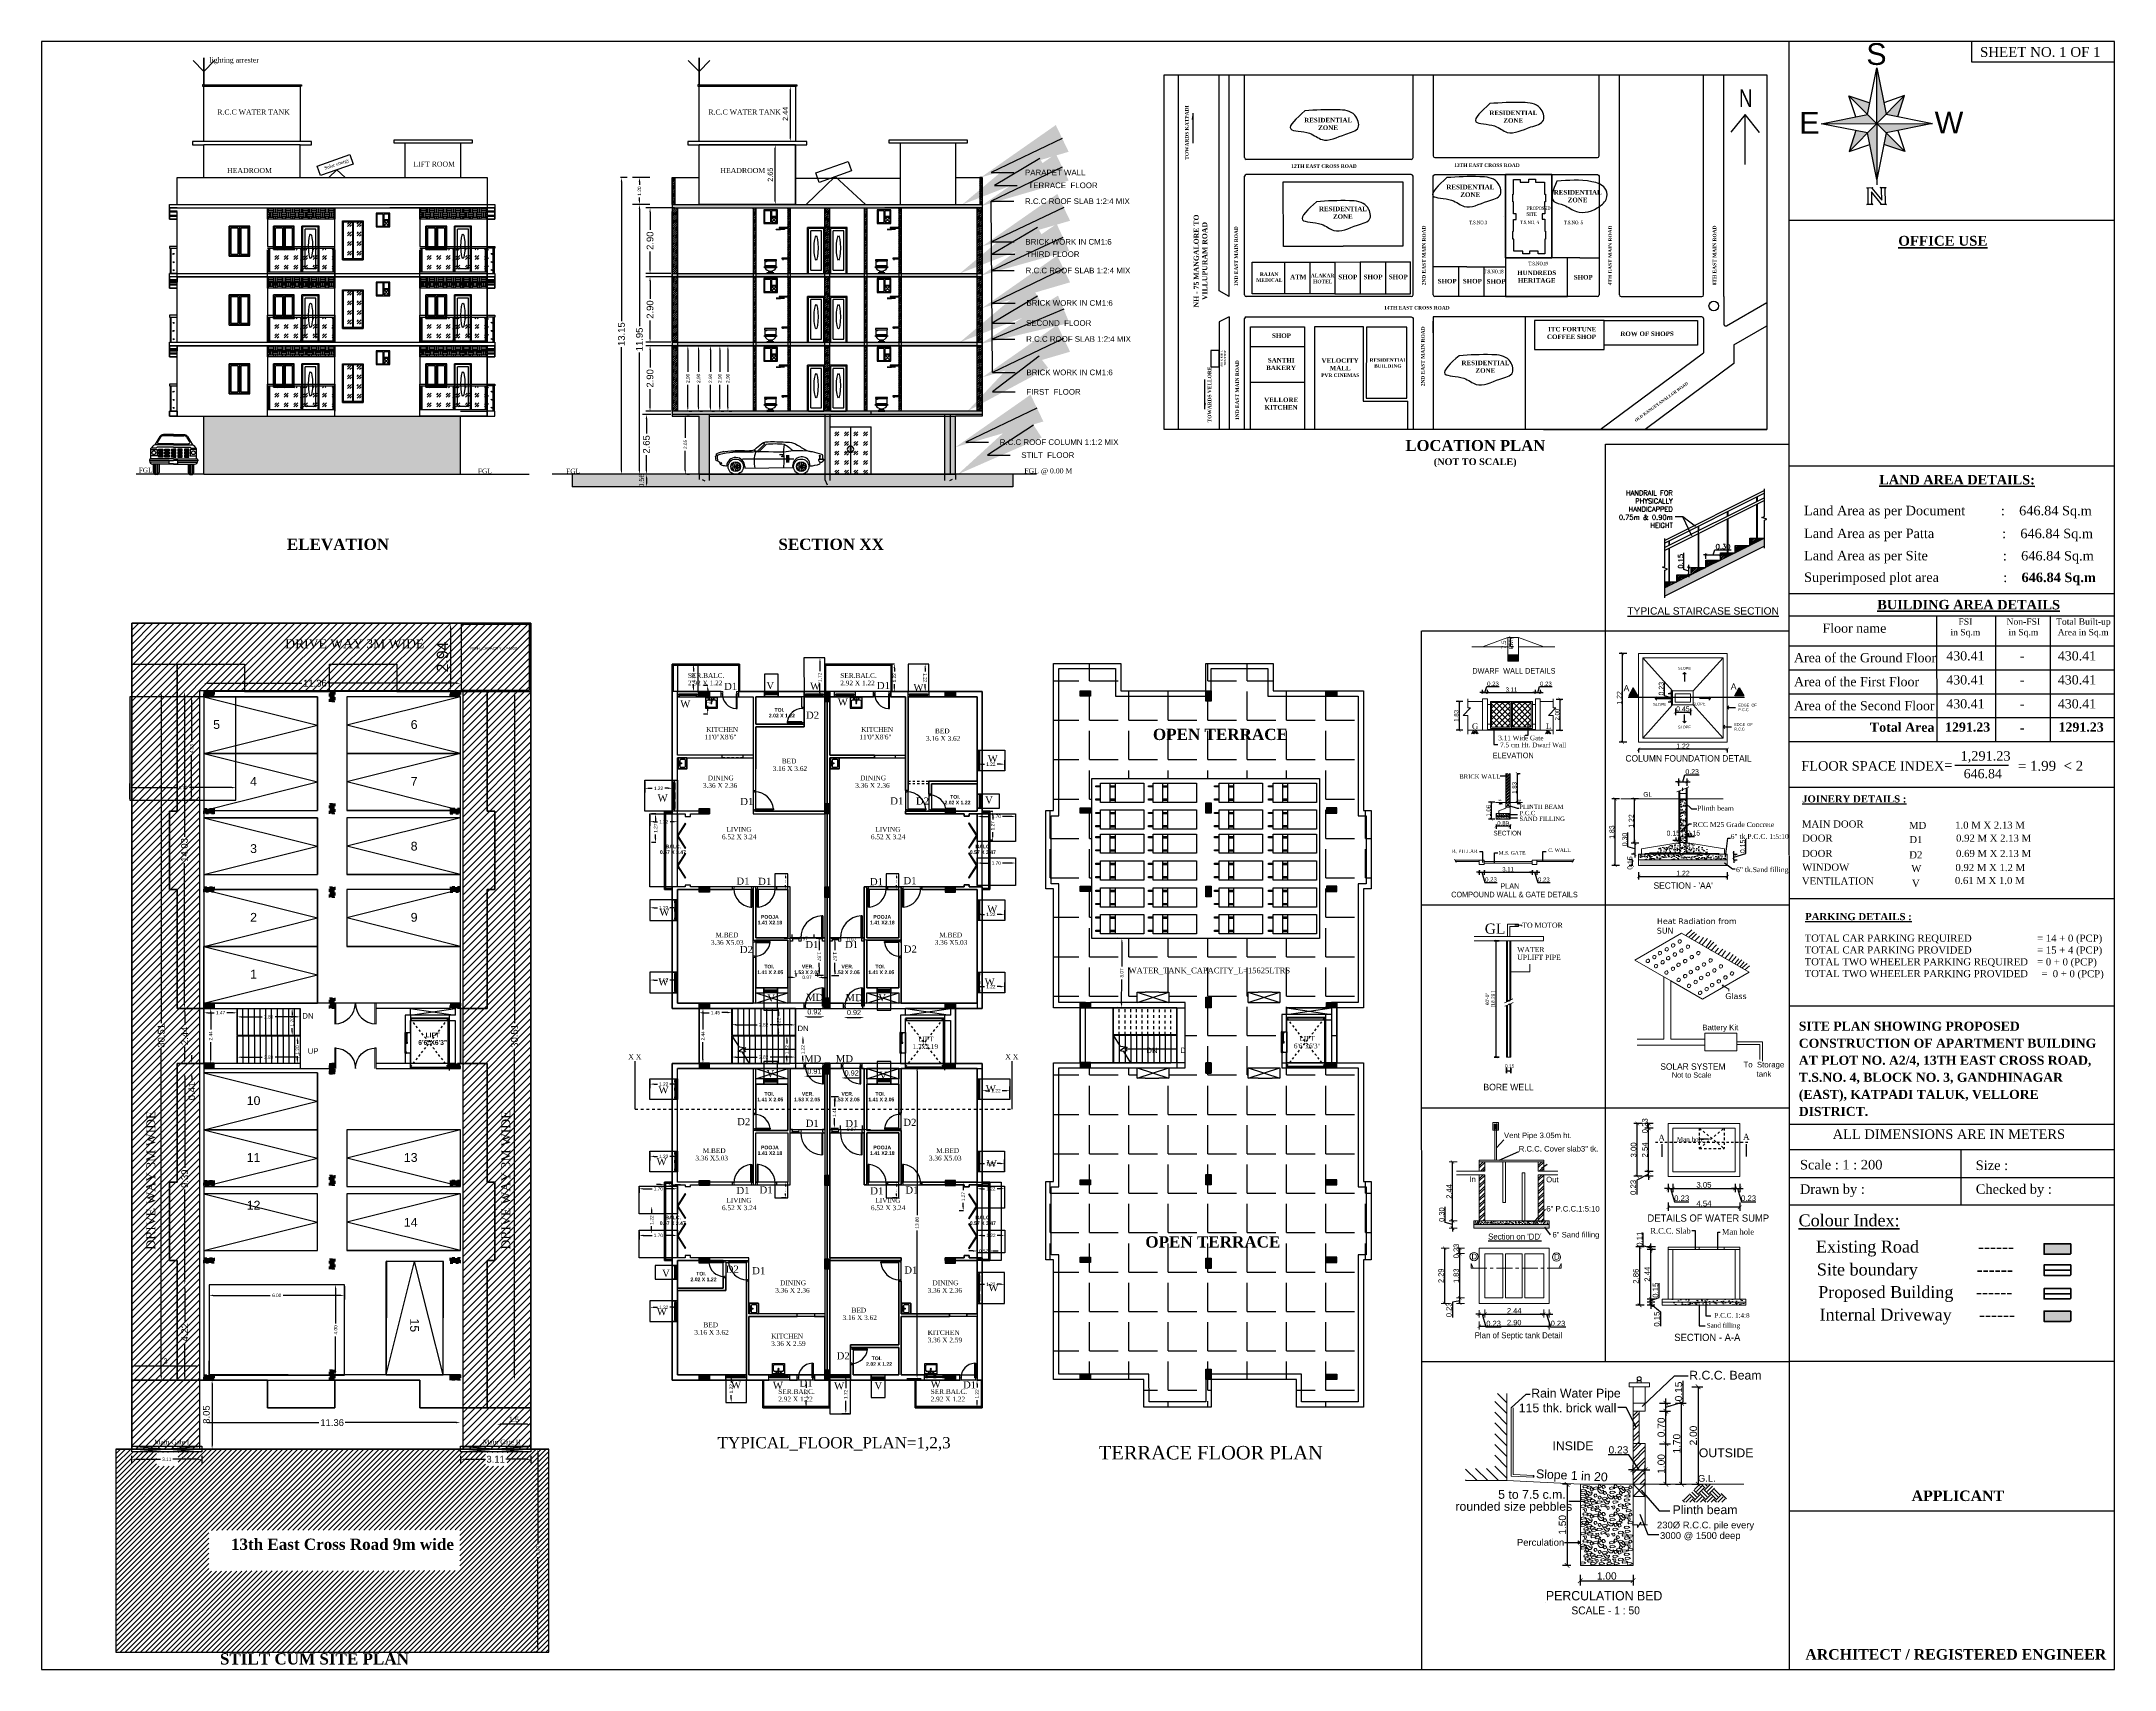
# Model space of a CAD drawing. Header units: metres. Extents: x 8742 to 14639, y -4028 to 1902.
# Drawn here: x 8742.5 to 8834.3, y 1829.9 to 1902.1 of the extents above; entities that cross this region are included whole.
import ezdxf
from ezdxf import colors
from ezdxf.entities.mleader import LeaderData, LeaderLine
from ezdxf.enums import TextEntityAlignment as Align
from ezdxf.math import Vec2, Vec3

# ---------------------------------------------------------------- set-up
doc = ezdxf.new("R2010")
doc.units = ezdxf.units.M
for name, pattern in [('CENTER', [2, 1.25, -0.25, 0.25, -0.25]), ('Dash', [0.25, 0.125, -0.125]), ('DASHED2', [0.375, 0.25, -0.125]), ('Overhead', [0.15625, 0.09375, -0.0625])]:
    doc.linetypes.add(name, pattern=pattern)
for name, color, linetype in [('.', 7, 'Continuous'), ('ANGULAR_PARKING_SLOT_1', 6, 'Continuous'), ('AS_AT_SITE', 6, 'Continuous'), ('BLK_1_COVERED_AREA', 140, 'Continuous'), ('BLK_1_FLR_0_LIFT_1', 30, 'Continuous'), ('BLK_1_FLR_0_STAIR_1', 1, 'Continuous'), ('BLK_1_FLR_0_STAIR_1_FLIGHT_1', 7, 'Continuous'), ('BLK_1_FLR_0_STAIR_1_FLIGHT_2', 7, 'Continuous'), ('BLK_1_FLR_0_STAIR_1_LANDING_1', 7, 'Continuous'), ('BLK_1_FLR_0_STILT_HEIGHT', 201, 'Continuous'), ('BLK_1_FLR_1_BALCONY_1', 5, 'Continuous'), ('BLK_1_FLR_1_BALCONY_2', 5, 'Continuous'), ('BLK_1_FLR_1_BALCONY_3', 5, 'Continuous'), ('BLK_1_FLR_1_BALCONY_4', 5, 'Continuous'), ('BLK_1_FLR_1_BALCONY_5', 5, 'Continuous'), ('BLK_1_FLR_1_BALCONY_6', 5, 'Continuous'), ('BLK_1_FLR_1_BALCONY_7', 5, 'Continuous'), ('BLK_1_FLR_1_BALCONY_8', 5, 'Continuous'), ('BLK_1_FLR_1_BLT_UP_AREA', 3, 'Continuous'), ('BLK_1_FLR_1_BLT_UP_AREA @ 1 (1)', 3, 'Continuous'), ('BLK_1_FLR_1_BLT_UP_AREA @ 1 (2)', 3, 'Continuous'), ('BLK_1_FLR_1_BLT_UP_AREA_DEDUCT', 3, 'Continuous'), ('BLK_1_FLR_1_CARPET_AREA', 3, 'Continuous'), ('BLK_1_FLR_1_EXIT_WIDTH_DOOR', 2, 'Continuous'), ('BLK_1_FLR_1_EXIT_WIDTH_STAIR', 1, 'Continuous'), ('BLK_1_FLR_1_KITCHEN', 1, 'Continuous'), ('BLK_1_FLR_1_LIFT_1', 30, 'Continuous'), ('BLK_1_FLR_1_REGULAR_ROOM_1', 1, 'Continuous'), ('BLK_1_FLR_1_REGULAR_ROOM_10', 1, 'Continuous'), ('BLK_1_FLR_1_REGULAR_ROOM_11', 1, 'Continuous'), ('BLK_1_FLR_1_REGULAR_ROOM_12', 1, 'Continuous'), ('BLK_1_FLR_1_REGULAR_ROOM_13', 1, 'Continuous'), ('BLK_1_FLR_1_REGULAR_ROOM_14', 1, 'Continuous'), ('BLK_1_FLR_1_REGULAR_ROOM_15', 1, 'Continuous'), ('BLK_1_FLR_1_REGULAR_ROOM_16', 1, 'Continuous'), ('BLK_1_FLR_1_REGULAR_ROOM_2', 1, 'Continuous'), ('BLK_1_FLR_1_REGULAR_ROOM_3', 1, 'Continuous'), ('BLK_1_FLR_1_REGULAR_ROOM_4', 1, 'Continuous'), ('BLK_1_FLR_1_REGULAR_ROOM_5', 1, 'Continuous'), ('BLK_1_FLR_1_REGULAR_ROOM_6', 1, 'Continuous'), ('BLK_1_FLR_1_REGULAR_ROOM_7', 1, 'Continuous'), ('BLK_1_FLR_1_REGULAR_ROOM_8', 1, 'Continuous'), ('BLK_1_FLR_1_REGULAR_ROOM_9', 1, 'Continuous'), ('BLK_1_FLR_1_ROOM_10_LIGHT_VENTILATION_1', 1, 'Continuous'), ('BLK_1_FLR_1_ROOM_11_LIGHT_VENTILATION_1', 1, 'Continuous'), ('BLK_1_FLR_1_ROOM_12_LIGHT_VENTILATION_1', 1, 'Continuous'), ('BLK_1_FLR_1_ROOM_13_LIGHT_VENTILATION_1', 1, 'Continuous'), ('BLK_1_FLR_1_ROOM_14_LIGHT_VENTILATION_1', 1, 'Continuous'), ('BLK_1_FLR_1_ROOM_15_LIGHT_VENTILATION_1', 1, 'Continuous'), ('BLK_1_FLR_1_ROOM_16_LIGHT_VENTILATION_1', 1, 'Continuous'), ('BLK_1_FLR_1_ROOM_1_LIGHT_VENTILATION_1', 1, 'Continuous'), ('BLK_1_FLR_1_ROOM_1_LIGHT_VENTILATION_2', 1, 'Continuous'), ('BLK_1_FLR_1_ROOM_2_LIGHT_VENTILATION_1', 1, 'Continuous'), ('BLK_1_FLR_1_ROOM_2_LIGHT_VENTILATION_2', 1, 'Continuous'), ('BLK_1_FLR_1_ROOM_3_LIGHT_VENTILATION_1', 1, 'Continuous'), ('BLK_1_FLR_1_ROOM_3_LIGHT_VENTILATION_2', 1, 'Continuous'), ('BLK_1_FLR_1_ROOM_4_LIGHT_VENTILATION_1', 1, 'Continuous'), ('BLK_1_FLR_1_ROOM_5_LIGHT_VENTILATION_1', 1, 'Continuous'), ('BLK_1_FLR_1_ROOM_5_LIGHT_VENTILATION_2', 1, 'Continuous'), ('BLK_1_FLR_1_ROOM_5_LIGHT_VENTILATION_3', 1, 'Continuous'), ('BLK_1_FLR_1_ROOM_6_LIGHT_VENTILATION_1', 1, 'Continuous'), ('BLK_1_FLR_1_ROOM_6_LIGHT_VENTILATION_2', 1, 'Continuous'), ('BLK_1_FLR_1_ROOM_7_LIGHT_VENTILATION_1', 1, 'Continuous'), ('BLK_1_FLR_1_ROOM_7_LIGHT_VENTILATION_2', 1, 'Continuous'), ('BLK_1_FLR_1_ROOM_8_LIGHT_VENTILATION_1', 1, 'Continuous'), ('BLK_1_FLR_1_ROOM_8_LIGHT_VENTILATION_2', 1, 'Continuous'), ('BLK_1_FLR_1_ROOM_9_LIGHT_VENTILATION_1', 1, 'Continuous'), ('BLK_1_FLR_1_ROOM_9_LIGHT_VENTILATION_2', 1, 'Continuous'), ('BLK_1_FLR_1_STAIR_1', 1, 'Continuous'), ('BLK_1_FLR_1_STAIR_1_FLIGHT_1', 7, 'Continuous'), ('BLK_1_FLR_1_STAIR_1_FLIGHT_2', 7, 'Continuous'), ('BLK_1_FLR_1_STAIR_1_LANDING_1', 7, 'Continuous'), ('BLK_1_FLR_1_UNITFA_1', 234, 'Continuous'), ('BLK_1_FLR_1_UNITFA_2', 234, 'Continuous'), ('BLK_1_FLR_1_UNITFA_3', 234, 'Continuous'), ('BLK_1_FLR_1_UNITFA_4', 234, 'Continuous'), ('BLK_1_FLR_1_VERANDAH', 5, 'Continuous'), ('BLK_1_FLR_1_WC_BATH', 3, 'Continuous'), ('BLK_1_FLR_3_ROOF_AREA', 54, 'Continuous'), ('BLK_1_HT_OF_BLDG', 5, 'Continuous'), ('BLK_1_LVL_0_BLDG_FOOT_PRINT', 1, 'Continuous'), ('BLK_1_LVL_0_FRONT_SETBACK', 2, 'Continuous'), ('BLK_1_LVL_0_REAR_SETBACK', 11, 'Continuous'), ('BLK_1_LVL_0_SIDE_SETBACK1', 171, 'Continuous'), ('BLK_1_LVL_0_SIDE_SETBACK2', 102, 'Continuous'), ('BLK_1_PARAPET_HT', 233, 'Continuous'), ('BLK_1_PLINTH_HEIGHT', 7, 'Continuous'), ('BLK_1_ROOF_WATER_TANK_HT', 235, 'Continuous'), ('BLK_1_STAIR_HEADROOM', 1, 'Continuous'), ('BLK_1_TERRACESERVICE_UTILITYDISTANCE', 2, 'Continuous'), ('BLK_1_TOTAL_HEIGHT', 21, 'Continuous'), ('DIST_EXIT', 7, 'Continuous'), ('DRIVE_WAY', 254, 'Continuous'), ('ELECTRICAL_ROOM', 7, 'Continuous'), ('FMB_OR_PLR', 70, 'Continuous'), ('LOCATION_PLAN', 7, 'Continuous'), ('MAIN_GATE', 57, 'Continuous'), ('NORTH_DIRECTION', 7, 'Continuous'), ('PER_AISLE_WIDTH', 8, 'Continuous'), ('PLOT_BOUNDARY', 70, 'Continuous'), ('ROAD_WIDTH', 1, 'Continuous'), ('RWH', 130, 'Continuous'), ('Set Back', 5, 'Continuous'), ('SOLAR_PANEL', 3, 'Continuous'), ('SUPER_IMPOSED', 5, 'Continuous'), ('TEXT 1', 7, 'Continuous'), ('TOILET_VENTILATION', 6, 'Continuous'), ('TWO_WHEELER_DRIVE_WAY', 6, 'Continuous'), ('WATER_TANK_CALCULATION @ 1', 5, 'Continuous')]:
    doc.layers.add(name, color=color, linetype=linetype)
for name, color, linetype, lineweight in [('DIM', 8, 'Continuous', 25), ('Hatch', 8, 'Continuous', 13), ('others', 4, 'Continuous', 15), ('TEXT', 3, 'Continuous', 25), ('Title-block', 165, 'Continuous', 35)]:
    doc.layers.add(name, color=color, linetype=linetype, lineweight=lineweight)
doc.styles.add('ANAND', font='times.ttf')
doc.styles.add('AR', font='arial.ttf')
doc.styles.add('Arial', font='arial.ttf', dxfattribs={"height": 9.680442})
doc.styles.add('Arial_1', font='arial.ttf', dxfattribs={"height": 15.367702})
doc.styles.add('Arial_B', font='arialbd.ttf', dxfattribs={"height": 8.324172})
doc.styles.add('Arial_B_1', font='times.ttf', dxfattribs={"height": 0.5})
doc.styles.add('Arial_B_2', font='arialbd.ttf', dxfattribs={"height": 10.306118})
doc.styles.add('ARIEL', font='arial.ttf')
doc.styles.add('in', font='verdana.ttf', dxfattribs={"height": 8})
doc.styles.add('ROMANS', font='romans')
doc.styles.add('roomtxt', font='times.ttf', dxfattribs={"height": 8})
doc.styles.add('ss', font='times.ttf')
doc.styles.get("Standard").update_dxf_attribs({"font": 'arial.ttf'})
doc.styles.add('style1', font='times.ttf')
doc.styles.add('STYLE4', font='BKANT.TTF')
doc.styles.add('USA TEXT', font='GOTHIC.TTF', dxfattribs={"width": 0.8})
doc.dimstyles.new('DIM-25', dxfattribs={"dimscale": 0.5, "dimtxt": 0.2, "dimasz": 0.1, "dimexe": 0.05, "dimexo": 0.05, "dimgap": 0.035, "dimtad": 1, "dimzin": 0, "dimdsep": 46, "dimtxsty": 'ROMANS', "dimblk": 'ARCHTICK', "dimcen": 0.09, "dimdle": 0.05, "dimclrd": 9, "dimclre": 9, "dimclrt": 4, "dimadec": 0, "dimazin": 0, "dimtfac": 1, "dimtofl": 0, "dimtmove": 1, "dimatfit": 0, "dimfxl": 0, "dimtolj": 1, "dimtzin": 0, "dimarcsym": 0})
doc.dimstyles.new('ISO-25', dxfattribs={"dimtxt": 0.23, "dimasz": 0.15, "dimexe": 1.25, "dimexo": 0.625, "dimgap": 0.1, "dimtad": 1, "dimdsep": 46, "dimtxsty": 'Standard', "dimcen": 0, "dimse1": 1, "dimse2": 1, "dimadec": 0, "dimazin": 0, "dimtfac": 1, "dimtmove": 0, "dimatfit": 3, "dimfxl": 0, "dimarcsym": 0})
doc.dimstyles.new('mohan', dxfattribs={"dimscale": 0.03, "dimtxt": 10, "dimasz": 4.5, "dimexe": 4.5, "dimexo": 9, "dimgap": 3, "dimtad": 1, "dimzin": 0, "dimdsep": 46, "dimtxsty": 'Standard', "dimblk": 'ARCHTICK', "dimcen": 0.09, "dimclrd": 8, "dimclre": 9, "dimclrt": 3, "dimadec": 0, "dimazin": 0, "dimtfac": 1, "dimtix": 1, "dimtmove": 2, "dimatfit": 0, "dimfxl": 0, "dimtolj": 1, "dimtzin": 0, "dimlwd": -1, "dimarcsym": 0})
doc.dimstyles.get("Standard").update_dxf_attribs({"dimtxt": 0.15, "dimasz": 0.18, "dimexe": 0.18, "dimexo": 0.0625, "dimgap": 0.09, "dimtad": 0, "dimzin": 0, "dimdsep": 46, "dimtxsty": 'Standard', "dimcen": 0.09, "dimadec": 0, "dimazin": 0, "dimtfac": 1, "dimtofl": 0, "dimtmove": 0, "dimatfit": 3, "dimfxl": 0, "dimtolj": 1, "dimtzin": 0, "dimarcsym": 0})
doc.dimstyles.new('STANDARD$0', dxfattribs={"dimscale": 0, "dimtxt": 9, "dimasz": 2, "dimexe": 2, "dimexo": 1, "dimgap": 0.5, "dimtad": 1, "dimdec": 1, "dimzin": 0, "dimdsep": 46, "dimlunit": 4, "dimtxsty": 'Standard', "dimblk1": 'ARCHTICK', "dimblk2": 'ARCHTICK', "dimsah": 1, "dimcen": 0, "dimdle": 1.5, "dimclrd": 1, "dimclre": 1, "dimclrt": 4, "dimadec": 0, "dimazin": 0, "dimtfac": 0.3, "dimtdec": 1, "dimtix": 1, "dimtmove": 0, "dimatfit": 3, "dimldrblk": 'ARCHTICK', "dimfxl": 0, "dimfrac": 2, "dimtolj": 1, "dimtzin": 0, "dimarcsym": 0})
pattern_1 = [(45, (811.5068, 695.94344), (-0.3690475, 0.3690475), []), (135, (811.5068, 695.94344), (-0.3690475, -0.3690475), [])]

# ---------------------------------------------------------------- blocks, each defined once
blk = doc.blocks.new('_ArchTick')
at = {"color": 0, "linetype": 'ByBlock', "const_width": 0.15}
blk.add_lwpolyline([(-0.5, -0.5), (0.5, 0.5)], dxfattribs=at)
blk = doc.blocks.new('*D232')
at = {"layer": 'Defpoints', "color": 0, "ltscale": 7}
for p in [(1587.05, 536.22), (1591.12, 536.22), (1591.12, 535.04)]:
    blk.add_point(p, dxfattribs=at)
at = {"layer": 'DIM', "color": 8, "linetype": 'Continuous', "lineweight": -2, "ltscale": 7}
for p, q in [((1587.05, 535.5), (1587.05, 534.68)), ((1591.12, 535.5), (1591.12, 534.68))]:
    blk.add_line(p, q, dxfattribs=at)
at = {"layer": 'DIM', "color": 8, "ltscale": 7}
blk.add_line((1587.05, 535.04), (1591.12, 535.04), dxfattribs=at)
at = {"layer": 'DIM', "color": 8, "ltscale": 7, "xscale": 0.36, "yscale": 0.36, "zscale": 0.36, "rotation": 180}
blk.add_blockref('_ArchTick', (1587.05, 535.04), dxfattribs=at)
at = {"layer": 'DIM', "color": 8, "ltscale": 7, "xscale": 0.36, "yscale": 0.36, "zscale": 0.36}
blk.add_blockref('_ArchTick', (1591.12, 535.04), dxfattribs=at)
at = {"layer": 'DIM', "color": 7, "ltscale": 7, "insert": (1589.09, 535.4), "char_height": 0.56, "attachment_point": 5}
blk.add_mtext('\\A1;1.00', dxfattribs=at)
blk = doc.blocks.new('*D233')
at = {"layer": 'Defpoints', "color": 0, "ltscale": 7}
for p in [(1587.05, 542.48), (1586.03, 536.22), (1587.05, 536.22)]:
    blk.add_point(p, dxfattribs=at)
at = {"layer": 'DIM', "color": 8, "linetype": 'Continuous', "lineweight": -2, "ltscale": 7}
for p, q in [((1586.33, 542.48), (1585.67, 542.48)), ((1586.33, 536.22), (1585.67, 536.22))]:
    blk.add_line(p, q, dxfattribs=at)
at = {"layer": 'DIM', "color": 8, "ltscale": 7}
blk.add_line((1586.03, 542.48), (1586.03, 536.22), dxfattribs=at)
at = {"layer": 'DIM', "color": 8, "ltscale": 7, "xscale": 0.36, "yscale": 0.36, "zscale": 0.36}
for p, rotation in [((1586.03, 542.48), 90), ((1586.03, 536.22), 270)]:
    blk.add_blockref('_ArchTick', p, dxfattribs=dict(at, rotation=rotation))
at = {"layer": 'DIM', "color": 7, "ltscale": 7, "insert": (1585.67, 539.35), "char_height": 0.56, "attachment_point": 5, "rotation": 90}
blk.add_mtext('\\A1;1.50', dxfattribs=at)
blk = doc.blocks.new('*D234')
at = {"layer": 'Defpoints', "color": 0, "ltscale": 7}
for p in [(1591.12, 542.48), (1592.06, 543.6), (1592.06, 542.48)]:
    blk.add_point(p, dxfattribs=at)
at = {"layer": 'DIM', "color": 8, "ltscale": 7}
for p, q in [((1590.8, 544.76), (1589.19, 544.76)), ((1591.59, 543.6), (1590.8, 544.76)), ((1591.12, 543.6), (1590.76, 543.6)), ((1591.12, 543.6), (1592.06, 543.6)), ((1591.12, 543.6), (1592.06, 543.6)), ((1592.06, 543.6), (1592.42, 543.6))]:
    blk.add_line(p, q, dxfattribs=at)
at = {"layer": 'DIM', "color": 8, "linetype": 'Continuous', "lineweight": -2, "ltscale": 7}
for p, q in [((1591.12, 543.2), (1591.12, 543.96)), ((1592.06, 543.2), (1592.06, 543.96))]:
    blk.add_line(p, q, dxfattribs=at)
at = {"layer": 'DIM', "color": 8, "ltscale": 7, "xscale": 0.36, "yscale": 0.36, "zscale": 0.36}
blk.add_blockref('_ArchTick', (1591.12, 543.6), dxfattribs=at)
at = {"layer": 'DIM', "color": 8, "ltscale": 7, "xscale": 0.36, "yscale": 0.36, "zscale": 0.36, "rotation": 180}
blk.add_blockref('_ArchTick', (1592.06, 543.6), dxfattribs=at)
at = {"layer": 'DIM', "color": 7, "ltscale": 7, "insert": (1589.99, 545.13), "char_height": 0.56, "attachment_point": 5}
blk.add_mtext('\\A1;0.23', dxfattribs=at)
blk = doc.blocks.new('*D235')
at = {"layer": 'Defpoints', "color": 0, "ltscale": 7}
for p in [(1592.06, 548.12), (1593.65, 548.12), (1592.06, 545.61)]:
    blk.add_point(p, dxfattribs=at)
at = {"layer": 'DIM', "color": 8, "linetype": 'Continuous', "lineweight": -2, "ltscale": 7}
for p, q in [((1593.17, 548.12), (1594.01, 548.12)), ((1593.17, 545.61), (1594.01, 545.61))]:
    blk.add_line(p, q, dxfattribs=at)
at = {"layer": 'DIM', "color": 8, "ltscale": 7}
blk.add_line((1593.65, 545.61), (1593.65, 548.12), dxfattribs=at)
at = {"layer": 'DIM', "color": 8, "ltscale": 7, "xscale": 0.36, "yscale": 0.36, "zscale": 0.36}
for p, rotation in [((1593.65, 548.12), 90), ((1593.65, 545.61), 270)]:
    blk.add_blockref('_ArchTick', p, dxfattribs=dict(at, rotation=rotation))
at = {"layer": 'DIM', "color": 7, "ltscale": 7, "insert": (1593.29, 546.87), "char_height": 0.56, "attachment_point": 5, "rotation": 90}
blk.add_mtext('\\A1;0.70', dxfattribs=at)
blk = doc.blocks.new('*D236')
at = {"layer": 'Defpoints', "color": 0, "ltscale": 7}
for p in [(1592.06, 548.74), (1593.65, 548.74), (1592.06, 548.12)]:
    blk.add_point(p, dxfattribs=at)
at = {"layer": 'DIM', "color": 8, "ltscale": 7}
for p, q in [((1594.99, 548.83), (1594.99, 550.45)), ((1593.65, 548.74), (1593.65, 549.1)), ((1593.65, 548.43), (1594.99, 548.83)), ((1593.65, 548.12), (1593.65, 548.74)), ((1593.65, 548.12), (1593.65, 548.74)), ((1593.65, 548.12), (1593.65, 547.76))]:
    blk.add_line(p, q, dxfattribs=at)
at = {"layer": 'DIM', "color": 8, "linetype": 'Continuous', "lineweight": -2, "ltscale": 7}
for p, q in [((1593.17, 548.74), (1594.01, 548.74)), ((1593.17, 548.12), (1594.01, 548.12))]:
    blk.add_line(p, q, dxfattribs=at)
at = {"layer": 'DIM', "color": 8, "ltscale": 7, "xscale": 0.36, "yscale": 0.36, "zscale": 0.36}
for p, rotation in [((1593.65, 548.74), 270), ((1593.65, 548.12), 90)]:
    blk.add_blockref('_ArchTick', p, dxfattribs=dict(at, rotation=rotation))
at = {"layer": 'DIM', "color": 7, "ltscale": 7, "insert": (1594.63, 549.64), "char_height": 0.56, "attachment_point": 5, "rotation": 90}
blk.add_mtext('\\A1;0.15', dxfattribs=at)
blk = doc.blocks.new('*D237')
at = {"layer": 'Defpoints', "color": 0, "ltscale": 7}
for p in [(1592.34, 548.74), (1594.86, 548.74), (1592.34, 542.48)]:
    blk.add_point(p, dxfattribs=at)
at = {"layer": 'DIM', "color": 8, "linetype": 'Continuous', "lineweight": -2, "ltscale": 7}
for p, q in [((1594.38, 548.74), (1595.22, 548.74)), ((1594.38, 542.48), (1595.22, 542.48))]:
    blk.add_line(p, q, dxfattribs=at)
at = {"layer": 'DIM', "color": 8, "ltscale": 7}
blk.add_line((1594.86, 542.48), (1594.86, 548.74), dxfattribs=at)
at = {"layer": 'DIM', "color": 8, "ltscale": 7, "xscale": 0.36, "yscale": 0.36, "zscale": 0.36}
for p, rotation in [((1594.86, 548.74), 90), ((1594.86, 542.48), 270)]:
    blk.add_blockref('_ArchTick', p, dxfattribs=dict(at, rotation=rotation))
at = {"layer": 'DIM', "color": 7, "ltscale": 7, "insert": (1594.49, 545.61), "char_height": 0.56, "attachment_point": 5, "rotation": 90}
blk.add_mtext('\\A1;1.70', dxfattribs=at)
blk = doc.blocks.new('*D238')
at = {"layer": 'Defpoints', "color": 0, "ltscale": 7}
for p in [(1592.38, 550), (1592.63, 542.48), (1596.14, 542.48)]:
    blk.add_point(p, dxfattribs=at)
at = {"layer": 'DIM', "color": 8, "linetype": 'Continuous', "lineweight": -2, "ltscale": 7}
for p, q in [((1595.66, 550), (1596.5, 550)), ((1595.66, 542.48), (1596.5, 542.48))]:
    blk.add_line(p, q, dxfattribs=at)
at = {"layer": 'DIM', "color": 8, "ltscale": 7}
blk.add_line((1596.14, 550), (1596.14, 542.48), dxfattribs=at)
at = {"layer": 'DIM', "color": 8, "ltscale": 7, "xscale": 0.36, "yscale": 0.36, "zscale": 0.36}
for p, rotation in [((1596.14, 550), 90), ((1596.14, 542.48), 270)]:
    blk.add_blockref('_ArchTick', p, dxfattribs=dict(at, rotation=rotation))
at = {"layer": 'DIM', "color": 7, "ltscale": 7, "insert": (1595.77, 546.24), "char_height": 0.56, "attachment_point": 5, "rotation": 90}
blk.add_mtext('\\A1;2.00', dxfattribs=at)
blk = doc.blocks.new('*D239')
at = {"layer": 'Defpoints', "color": 0, "ltscale": 7}
for p in [(1592.06, 545.61), (1593.65, 545.61), (1592.06, 542.48)]:
    blk.add_point(p, dxfattribs=at)
at = {"layer": 'DIM', "color": 8, "linetype": 'Continuous', "lineweight": -2, "ltscale": 7}
for p, q in [((1593.17, 545.61), (1594.01, 545.61)), ((1593.17, 542.48), (1594.01, 542.48))]:
    blk.add_line(p, q, dxfattribs=at)
at = {"layer": 'DIM', "color": 8, "ltscale": 7}
blk.add_line((1593.65, 542.48), (1593.65, 545.61), dxfattribs=at)
at = {"layer": 'DIM', "color": 8, "ltscale": 7, "xscale": 0.36, "yscale": 0.36, "zscale": 0.36}
for p, rotation in [((1593.65, 545.61), 90), ((1593.65, 542.48), 270)]:
    blk.add_blockref('_ArchTick', p, dxfattribs=dict(at, rotation=rotation))
at = {"layer": 'DIM', "color": 7, "ltscale": 7, "insert": (1593.29, 544.05), "char_height": 0.56, "attachment_point": 5, "rotation": 90}
blk.add_mtext('\\A1;1.00', dxfattribs=at)
blk = doc.blocks.new('*D317')
at = {"layer": 'Defpoints', "color": 0, "ltscale": 7}
for p in [(1609.15, 567.26), (1609.58, 567.26), (1609.15, 566.09)]:
    blk.add_point(p, dxfattribs=at)
at = {"layer": 'DIM', "color": 9, "linetype": 'Continuous', "lineweight": -2, "ltscale": 7}
for p, q in [((1609.58, 567.26), (1609.94, 567.26)), ((1609.58, 566.09), (1609.94, 566.09))]:
    blk.add_line(p, q, dxfattribs=at)
at = {"layer": 'DIM', "color": 8, "linetype": 'Continuous', "ltscale": 7}
blk.add_line((1609.58, 566.09), (1609.58, 567.26), dxfattribs=at)
at = {"layer": 'DIM', "color": 8, "ltscale": 7, "xscale": 0.36, "yscale": 0.36, "zscale": 0.36}
for p, rotation in [((1609.58, 567.26), 90), ((1609.58, 566.09), 270)]:
    blk.add_blockref('_ArchTick', p, dxfattribs=dict(at, rotation=rotation))
at = {"layer": 'DIM', "color": 3, "ltscale": 7, "insert": (1609.16, 566.33), "char_height": 0.56, "attachment_point": 5, "rotation": 90}
blk.add_mtext('\\A1;7.5\\PCM ', dxfattribs=at)
blk = doc.blocks.new('*D318')
at = {"layer": 'Defpoints', "color": 0, "ltscale": 7}
for p in [(1605.93, 559.26), (1606.56, 560.11), (1606.56, 559.26)]:
    blk.add_point(p, dxfattribs=at)
at = {"layer": 'DIM', "color": 8, "linetype": 'Continuous', "ltscale": 7}
for p, q in [((1605.93, 560.11), (1605.57, 560.11)), ((1605.93, 560.11), (1606.56, 560.11)), ((1605.93, 560.11), (1606.56, 560.11)), ((1606.24, 560.11), (1606.47, 560.88)), ((1606.47, 560.88), (1608.09, 560.88)), ((1606.56, 560.11), (1606.92, 560.11))]:
    blk.add_line(p, q, dxfattribs=at)
at = {"layer": 'DIM', "color": 9, "linetype": 'Continuous', "lineweight": -2, "ltscale": 7}
for p, q in [((1605.93, 559.98), (1605.93, 560.47)), ((1606.56, 559.98), (1606.56, 560.47))]:
    blk.add_line(p, q, dxfattribs=at)
at = {"layer": 'DIM', "color": 8, "ltscale": 7, "xscale": 0.36, "yscale": 0.36, "zscale": 0.36}
blk.add_blockref('_ArchTick', (1605.93, 560.11), dxfattribs=at)
at = {"layer": 'DIM', "color": 8, "ltscale": 7, "xscale": 0.36, "yscale": 0.36, "zscale": 0.36, "rotation": 180}
blk.add_blockref('_ArchTick', (1606.56, 560.11), dxfattribs=at)
at = {"layer": 'DIM', "color": 3, "ltscale": 7, "insert": (1607.28, 561.24), "char_height": 0.56, "attachment_point": 5}
blk.add_mtext('\\A1;0.23', dxfattribs=at)
blk = doc.blocks.new('*D319')
at = {"layer": 'Defpoints', "color": 0, "ltscale": 7}
for p in [(1606.56, 559.26), (1612.82, 560.11), (1612.82, 559.26)]:
    blk.add_point(p, dxfattribs=at)
at = {"layer": 'DIM', "color": 9, "linetype": 'Continuous', "lineweight": -2, "ltscale": 7}
for p, q in [((1606.56, 559.98), (1606.56, 560.47)), ((1612.82, 559.98), (1612.82, 560.47))]:
    blk.add_line(p, q, dxfattribs=at)
at = {"layer": 'DIM', "color": 8, "linetype": 'Continuous', "ltscale": 7}
blk.add_line((1606.56, 560.11), (1612.82, 560.11), dxfattribs=at)
at = {"layer": 'DIM', "color": 8, "ltscale": 7, "xscale": 0.36, "yscale": 0.36, "zscale": 0.36, "rotation": 180}
blk.add_blockref('_ArchTick', (1606.56, 560.11), dxfattribs=at)
at = {"layer": 'DIM', "color": 8, "ltscale": 7, "xscale": 0.36, "yscale": 0.36, "zscale": 0.36}
blk.add_blockref('_ArchTick', (1612.82, 560.11), dxfattribs=at)
at = {"layer": 'DIM', "color": 3, "ltscale": 7, "insert": (1609.69, 560.48), "char_height": 0.56, "attachment_point": 5}
blk.add_mtext('\\A1;3.11', dxfattribs=at)
blk = doc.blocks.new('*D320')
at = {"layer": 'Defpoints', "color": 0, "ltscale": 7}
for p in [(1612.82, 559.26), (1613.45, 560.11), (1613.45, 559.26)]:
    blk.add_point(p, dxfattribs=at)
at = {"layer": 'DIM', "color": 8, "linetype": 'Continuous', "ltscale": 7}
for p, q in [((1612.82, 560.11), (1612.46, 560.11)), ((1612.82, 560.11), (1613.45, 560.11)), ((1612.82, 560.11), (1613.45, 560.11)), ((1613.13, 560.11), (1613.36, 560.88)), ((1613.36, 560.88), (1614.98, 560.88)), ((1613.45, 560.11), (1613.81, 560.11))]:
    blk.add_line(p, q, dxfattribs=at)
at = {"layer": 'DIM', "color": 9, "linetype": 'Continuous', "lineweight": -2, "ltscale": 7}
for p, q in [((1612.82, 559.98), (1612.82, 560.47)), ((1613.45, 559.98), (1613.45, 560.47))]:
    blk.add_line(p, q, dxfattribs=at)
at = {"layer": 'DIM', "color": 8, "ltscale": 7, "xscale": 0.36, "yscale": 0.36, "zscale": 0.36}
blk.add_blockref('_ArchTick', (1612.82, 560.11), dxfattribs=at)
at = {"layer": 'DIM', "color": 8, "ltscale": 7, "xscale": 0.36, "yscale": 0.36, "zscale": 0.36, "rotation": 180}
blk.add_blockref('_ArchTick', (1613.45, 560.11), dxfattribs=at)
at = {"layer": 'DIM', "color": 3, "ltscale": 7, "insert": (1614.17, 561.24), "char_height": 0.56, "attachment_point": 5}
blk.add_mtext('\\A1;0.23', dxfattribs=at)
blk = doc.blocks.new('*D321')
at = {"layer": 'Defpoints', "color": 0, "ltscale": 7}
for p in [(1613.45, 559.26), (1613.45, 555.19), (1616, 555.19)]:
    blk.add_point(p, dxfattribs=at)
at = {"layer": 'DIM', "color": 9, "linetype": 'Continuous', "lineweight": -2, "ltscale": 7}
for p, q in [((1615.52, 559.26), (1616.36, 559.26)), ((1615.52, 555.19), (1616.36, 555.19))]:
    blk.add_line(p, q, dxfattribs=at)
at = {"layer": 'DIM', "color": 8, "linetype": 'Continuous', "ltscale": 7}
blk.add_line((1616, 559.26), (1616, 555.19), dxfattribs=at)
at = {"layer": 'DIM', "color": 8, "ltscale": 7, "xscale": 0.36, "yscale": 0.36, "zscale": 0.36}
for p, rotation in [((1616, 559.26), 90), ((1616, 555.19), 270)]:
    blk.add_blockref('_ArchTick', p, dxfattribs=dict(at, rotation=rotation))
at = {"layer": 'DIM', "color": 3, "ltscale": 7, "insert": (1615.64, 557.23), "char_height": 0.56, "attachment_point": 5, "rotation": 90}
blk.add_mtext('\\A1;2.00', dxfattribs=at)
blk = doc.blocks.new('*D322')
at = {"layer": 'Defpoints', "color": 0, "ltscale": 7}
for p in [(1605.93, 558.95), (1602.87, 555.19), (1605.93, 555.19)]:
    blk.add_point(p, dxfattribs=at)
at = {"layer": 'DIM', "color": 9, "linetype": 'Continuous', "lineweight": -2, "ltscale": 7}
for p, q in [((1603.35, 558.95), (1602.51, 558.95)), ((1603.35, 555.19), (1602.51, 555.19))]:
    blk.add_line(p, q, dxfattribs=at)
at = {"layer": 'DIM', "color": 8, "linetype": 'Continuous', "ltscale": 7}
blk.add_line((1602.87, 558.95), (1602.87, 555.19), dxfattribs=at)
at = {"layer": 'DIM', "color": 8, "ltscale": 7, "xscale": 0.36, "yscale": 0.36, "zscale": 0.36}
for p, rotation in [((1602.87, 558.95), 90), ((1602.87, 555.19), 270)]:
    blk.add_blockref('_ArchTick', p, dxfattribs=dict(at, rotation=rotation))
at = {"layer": 'DIM', "color": 3, "ltscale": 7, "insert": (1602.5, 557.07), "char_height": 0.56, "attachment_point": 5, "rotation": 90}
blk.add_mtext('\\A1;1.83', dxfattribs=at)
blk = doc.blocks.new('*D323')
at = {"layer": 'Defpoints', "color": 0, "ltscale": 7}
for p in [(1609.94, 549.56), (1609.94, 545.81), (1610.44, 545.81)]:
    blk.add_point(p, dxfattribs=at)
at = {"layer": 'DIM', "color": 9, "linetype": 'Continuous', "lineweight": -2, "ltscale": 7}
for p, q in [((1610.44, 549.56), (1610.8, 549.56)), ((1610.44, 545.81), (1610.8, 545.81))]:
    blk.add_line(p, q, dxfattribs=at)
at = {"layer": 'DIM', "color": 8, "linetype": 'Continuous', "ltscale": 7}
blk.add_line((1610.44, 549.56), (1610.44, 545.81), dxfattribs=at)
at = {"layer": 'DIM', "color": 8, "ltscale": 7, "xscale": 0.36, "yscale": 0.36, "zscale": 0.36}
for p, rotation in [((1610.44, 549.56), 90), ((1610.44, 545.81), 270)]:
    blk.add_blockref('_ArchTick', p, dxfattribs=dict(at, rotation=rotation))
at = {"layer": 'DIM', "color": 3, "ltscale": 7, "insert": (1610.07, 547.69), "char_height": 0.56, "attachment_point": 5, "rotation": 90}
blk.add_mtext('\\A1;1.83', dxfattribs=at)
blk = doc.blocks.new('*D324')
at = {"layer": 'Defpoints', "color": 0, "ltscale": 7}
for p in [(1607.69, 543.62), (1607.69, 542.72), (1609.51, 543.62)]:
    blk.add_point(p, dxfattribs=at)
at = {"layer": 'DIM', "color": 9, "linetype": 'Continuous', "lineweight": -2, "ltscale": 7}
for p, q in [((1607.69, 542.9), (1607.69, 542.36)), ((1609.51, 542.9), (1609.51, 542.36))]:
    blk.add_line(p, q, dxfattribs=at)
at = {"layer": 'DIM', "color": 8, "linetype": 'Continuous', "ltscale": 7}
blk.add_line((1609.51, 542.72), (1607.69, 542.72), dxfattribs=at)
at = {"layer": 'DIM', "color": 8, "ltscale": 7, "xscale": 0.36, "yscale": 0.36, "zscale": 0.36, "rotation": 180}
blk.add_blockref('_ArchTick', (1607.69, 542.72), dxfattribs=at)
at = {"layer": 'DIM', "color": 8, "ltscale": 7, "xscale": 0.36, "yscale": 0.36, "zscale": 0.36}
blk.add_blockref('_ArchTick', (1609.51, 542.72), dxfattribs=at)
at = {"layer": 'DIM', "color": 3, "ltscale": 7, "insert": (1608.6, 543.09), "char_height": 0.56, "attachment_point": 5}
blk.add_mtext('\\A1;0.89', dxfattribs=at)
blk = doc.blocks.new('*D325')
at = {"layer": 'Defpoints', "color": 0, "ltscale": 7}
for p in [(1609.51, 545.81), (1607.06, 543.62), (1609.51, 543.62)]:
    blk.add_point(p, dxfattribs=at)
at = {"layer": 'DIM', "color": 9, "linetype": 'Continuous', "lineweight": -2, "ltscale": 7}
for p, q in [((1607.54, 545.81), (1606.7, 545.81)), ((1607.54, 543.62), (1606.7, 543.62))]:
    blk.add_line(p, q, dxfattribs=at)
at = {"layer": 'DIM', "color": 8, "linetype": 'Continuous', "ltscale": 7}
blk.add_line((1607.06, 545.81), (1607.06, 543.62), dxfattribs=at)
at = {"layer": 'DIM', "color": 8, "ltscale": 7, "xscale": 0.36, "yscale": 0.36, "zscale": 0.36}
for p, rotation in [((1607.06, 545.81), 90), ((1607.06, 543.62), 270)]:
    blk.add_blockref('_ArchTick', p, dxfattribs=dict(at, rotation=rotation))
at = {"layer": 'DIM', "color": 3, "ltscale": 7, "insert": (1606.7, 544.71), "char_height": 0.56, "attachment_point": 5, "rotation": 90}
blk.add_mtext('\\A1;1.06', dxfattribs=at)
blk = doc.blocks.new('*D326')
at = {"layer": 'Defpoints', "color": 0, "ltscale": 7}
for p in [(1605.49, 537.69), (1606.12, 537.69), (1606.12, 536.73)]:
    blk.add_point(p, dxfattribs=at)
at = {"layer": 'DIM', "color": 8, "linetype": 'Continuous', "ltscale": 7}
for p, q in [((1605.49, 536.73), (1605.13, 536.73)), ((1605.49, 536.73), (1606.12, 536.73)), ((1605.49, 536.73), (1606.12, 536.73)), ((1605.81, 536.73), (1606.21, 535.39)), ((1606.12, 536.73), (1606.48, 536.73)), ((1606.21, 535.39), (1607.82, 535.39))]:
    blk.add_line(p, q, dxfattribs=at)
at = {"layer": 'DIM', "color": 9, "linetype": 'Continuous', "lineweight": -2, "ltscale": 7}
for p, q in [((1605.49, 536.97), (1605.49, 536.37)), ((1606.12, 536.97), (1606.12, 536.37))]:
    blk.add_line(p, q, dxfattribs=at)
at = {"layer": 'DIM', "color": 8, "ltscale": 7, "xscale": 0.36, "yscale": 0.36, "zscale": 0.36}
blk.add_blockref('_ArchTick', (1605.49, 536.73), dxfattribs=at)
at = {"layer": 'DIM', "color": 8, "ltscale": 7, "xscale": 0.36, "yscale": 0.36, "zscale": 0.36, "rotation": 180}
blk.add_blockref('_ArchTick', (1606.12, 536.73), dxfattribs=at)
at = {"layer": 'DIM', "color": 3, "ltscale": 7, "insert": (1607.02, 535.75), "char_height": 0.56, "attachment_point": 5}
blk.add_mtext('\\A1;0.23', dxfattribs=at)
blk = doc.blocks.new('*D327')
at = {"layer": 'Defpoints', "color": 0, "ltscale": 7}
for p in [(1606.12, 537.69), (1612.38, 537.69), (1612.38, 536.73)]:
    blk.add_point(p, dxfattribs=at)
at = {"layer": 'DIM', "color": 9, "linetype": 'Continuous', "lineweight": -2, "ltscale": 7}
for p, q in [((1606.12, 536.97), (1606.12, 536.37)), ((1612.38, 536.97), (1612.38, 536.37))]:
    blk.add_line(p, q, dxfattribs=at)
at = {"layer": 'DIM', "color": 8, "linetype": 'Continuous', "ltscale": 7}
blk.add_line((1606.12, 536.73), (1612.38, 536.73), dxfattribs=at)
at = {"layer": 'DIM', "color": 8, "ltscale": 7, "xscale": 0.36, "yscale": 0.36, "zscale": 0.36, "rotation": 180}
blk.add_blockref('_ArchTick', (1606.12, 536.73), dxfattribs=at)
at = {"layer": 'DIM', "color": 8, "ltscale": 7, "xscale": 0.36, "yscale": 0.36, "zscale": 0.36}
blk.add_blockref('_ArchTick', (1612.38, 536.73), dxfattribs=at)
at = {"layer": 'DIM', "color": 3, "ltscale": 7, "insert": (1609.25, 537.09), "char_height": 0.56, "attachment_point": 5}
blk.add_mtext('\\A1;3.11', dxfattribs=at)
blk = doc.blocks.new('*D328')
at = {"layer": 'Defpoints', "color": 0, "ltscale": 7}
for p in [(1612.38, 537.69), (1613.01, 537.69), (1613.01, 536.73)]:
    blk.add_point(p, dxfattribs=at)
at = {"layer": 'DIM', "color": 8, "linetype": 'Continuous', "ltscale": 7}
for p, q in [((1612.38, 536.73), (1612.02, 536.73)), ((1612.38, 536.73), (1613.01, 536.73)), ((1612.38, 536.73), (1613.01, 536.73)), ((1612.7, 536.73), (1613.1, 535.39)), ((1613.01, 536.73), (1613.37, 536.73)), ((1613.1, 535.39), (1614.71, 535.39))]:
    blk.add_line(p, q, dxfattribs=at)
at = {"layer": 'DIM', "color": 9, "linetype": 'Continuous', "lineweight": -2, "ltscale": 7}
for p, q in [((1612.38, 536.97), (1612.38, 536.37)), ((1613.01, 536.97), (1613.01, 536.37))]:
    blk.add_line(p, q, dxfattribs=at)
at = {"layer": 'DIM', "color": 8, "ltscale": 7, "xscale": 0.36, "yscale": 0.36, "zscale": 0.36}
blk.add_blockref('_ArchTick', (1612.38, 536.73), dxfattribs=at)
at = {"layer": 'DIM', "color": 8, "ltscale": 7, "xscale": 0.36, "yscale": 0.36, "zscale": 0.36, "rotation": 180}
blk.add_blockref('_ArchTick', (1613.01, 536.73), dxfattribs=at)
at = {"layer": 'DIM', "color": 3, "ltscale": 7, "insert": (1613.9, 535.75), "char_height": 0.56, "attachment_point": 5}
blk.add_mtext('\\A1;0.23', dxfattribs=at)
blk = doc.blocks.new('fsf')
at = {"layer": 'others'}
for p, q in [((1638.45, 544.83), (1643.2, 547.57)), ((1643.2, 547.57), (1650.11, 543.58)), ((1643.66, 547.33), (1644.27, 547.92)), ((1643.95, 547.16), (1644.53, 547.69)), ((1644.21, 546.97), (1644.75, 547.52)), ((1644.57, 546.8), (1645.05, 547.28)), ((1645, 546.56), (1645.47, 547.15)), ((1645.3, 546.35), (1645.85, 547.02)), ((1645.69, 546.12), (1646.24, 546.84)), ((1645.89, 546.01), (1646.5, 546.65)), ((1646.21, 545.79), (1646.8, 546.4)), ((1642.13, 542.71), (1638.45, 544.83)), ((1638.45, 544.83), (1642.13, 542.71)), ((1646.6, 545.61), (1646.99, 546.04)), ((1646.91, 545.4), (1647.42, 545.95)), ((1647.3, 545.18), (1647.72, 545.77)), ((1647.64, 545), (1648.19, 545.62)), ((1648.03, 544.8), (1648.5, 545.4)), ((1648.3, 544.63), (1648.78, 545.2)), ((1648.67, 544.45), (1649.07, 544.96)), ((1648.89, 544.34), (1649.36, 544.85)), ((1649.18, 544.12), (1649.62, 544.65)), ((1649.38, 543.99), (1649.93, 544.47)), ((1649.67, 543.83), (1650.15, 544.23)), ((1641.42, 536.74), (1641.42, 543.11)), ((1642.13, 542.71), (1642.13, 536.74)), ((1642.13, 542.71), (1645.36, 540.84)), ((1645.36, 540.84), (1650.11, 543.58)), ((1647.38, 542.26), (1647.5, 542.26)), ((1647.38, 542.26), (1647.44, 542.15)), ((1647.38, 542.26), (1648.06, 541.87)), ((1648.06, 541.87), (1648.05, 541.67)), ((1638.68, 536.15), (1645.61, 536.15)), ((1638.7, 536.74), (1641.42, 536.74)), ((1642.13, 536.74), (1645.61, 536.74)), ((1645.61, 537), (1645.61, 537.37)), ((1645.61, 537.37), (1648.87, 537.37)), ((1645.61, 537), (1645.61, 535.56)), ((1648.87, 535.56), (1648.87, 537.37)), ((1648.87, 536.47), (1651.47, 536.47)), ((1648.87, 536.22), (1651.21, 536.22)), ((1651.21, 536.22), (1651.21, 534.68)), ((1651.47, 536.47), (1651.47, 534.49)), ((1645.61, 535.56), (1648.87, 535.56))]:
    blk.add_line(p, q, dxfattribs=at)
for centre in [(1642.36, 546.33), (1643.03, 546.74), (1643.87, 546.2), (1639.77, 544.75), (1640.44, 545.14), (1640.61, 544.22), (1641.01, 545.55), (1641.28, 544.61), (1641.7, 545.93), (1641.85, 545.02), (1642.34, 543.94), (1642.53, 545.4), (1642.91, 544.35), (1643.2, 545.8), (1643.59, 544.73), (1644.26, 545.14), (1644.84, 543.99), (1644.93, 545.54), (1645.51, 544.39), (1646.18, 544.8), (1647.24, 544.19), (1641.67, 543.56), (1642.92, 542.81), (1643.59, 543.2), (1643.98, 542.2), (1644.16, 543.61), (1644.65, 542.59), (1645.22, 543), (1645.78, 541.87), (1645.9, 543.38), (1646.34, 542.28), (1646.57, 543.78), (1647.03, 542.66), (1647.7, 543.06), (1648.37, 543.46), (1645.11, 541.48)]:
    blk.add_ellipse(centre, major_axis=(-0.122, -0.136), ratio=0.902024, dxfattribs=at)
at = {"layer": 'TEXT', "style": 'in'}
for s, height, p in [('Heat Radiation from', 0.5869, (1640.71, 548.51)), ('SUN', 0.587, (1640.69, 547.54)), ('Glass', 0.587, (1647.68, 540.85))]:
    blk.add_text(s, height=height, dxfattribs=at).set_placement(p)
at = {"layer": 'TEXT'}
for s, height, p in [('Battery Kit', 0.5707, (1645.33, 537.67)), ('To  Storage', 0.5707, (1649.54, 533.87)), ('      tank', 0.571, (1649.55, 532.91))]:
    blk.add_text(s, height=height, dxfattribs=at).set_placement(p)
at = {"layer": 'TEXT', "width": 0.933333}
for s, height, p in [('SOLAR SYSTEM', 0.6563, (1641.05, 533.63)), ('Not to Scale', 0.5469, (1642.23, 532.82))]:
    blk.add_text(s, height=height, dxfattribs=at).set_placement(p)
blk = doc.blocks.new('6')
at = {"layer": 'others', "linetype": 'ByBlock', "lineweight": -2}
for p, q in [((0, 0), (-1.5, 0)), ((0, 0), (-0.75, 0.75)), ((-0.75, -0.75), (0, 0))]:
    blk.add_line(p, q, dxfattribs=at)
blk = doc.blocks.new('*D240')
at = {"layer": 'Defpoints', "color": 0, "ltscale": 7}
for p in [(1622.29, 586.49), (1622.6, 587.15), (1622.6, 586.49)]:
    blk.add_point(p, dxfattribs=at)
at = {"layer": 'DIM', "color": 8, "ltscale": 7}
for p, q in [((1622.29, 587.15), (1621.93, 587.15)), ((1622.29, 587.15), (1622.6, 587.15)), ((1622.6, 587.15), (1622.96, 587.15))]:
    blk.add_line(p, q, dxfattribs=at)
at = {"layer": 'DIM', "color": 8, "linetype": 'Continuous', "lineweight": -2, "ltscale": 7}
for p, q in [((1622.29, 587.15), (1622.29, 587.51)), ((1622.6, 587.15), (1622.6, 587.51))]:
    blk.add_line(p, q, dxfattribs=at)
at = {"layer": 'DIM', "color": 8, "ltscale": 7, "xscale": 0.36, "yscale": 0.36, "zscale": 0.36}
blk.add_blockref('_ArchTick', (1622.29, 587.15), dxfattribs=at)
at = {"layer": 'DIM', "color": 8, "ltscale": 7, "xscale": 0.36, "yscale": 0.36, "zscale": 0.36, "rotation": 180}
blk.add_blockref('_ArchTick', (1622.6, 587.15), dxfattribs=at)
at = {"layer": 'DIM', "color": 7, "ltscale": 7, "insert": (1621.98, 587.98), "char_height": 0.56, "attachment_point": 5}
blk.add_mtext('\\A1;0.15', dxfattribs=at)
blk = doc.blocks.new('*D241')
at = {"layer": 'Defpoints', "color": 0, "ltscale": 7}
for p in [(1623.69, 586.81), (1624.01, 587.62), (1624.01, 586.81)]:
    blk.add_point(p, dxfattribs=at)
at = {"layer": 'DIM', "color": 8, "ltscale": 7}
for p, q in [((1623.69, 587.62), (1623.33, 587.62)), ((1623.69, 587.62), (1624.01, 587.62)), ((1624.01, 587.62), (1624.37, 587.62))]:
    blk.add_line(p, q, dxfattribs=at)
at = {"layer": 'DIM', "color": 8, "linetype": 'Continuous', "lineweight": -2, "ltscale": 7}
for p, q in [((1623.69, 587.53), (1623.69, 587.98)), ((1624.01, 587.53), (1624.01, 587.98))]:
    blk.add_line(p, q, dxfattribs=at)
at = {"layer": 'DIM', "color": 8, "ltscale": 7, "xscale": 0.36, "yscale": 0.36, "zscale": 0.36}
blk.add_blockref('_ArchTick', (1623.69, 587.62), dxfattribs=at)
at = {"layer": 'DIM', "color": 8, "ltscale": 7, "xscale": 0.36, "yscale": 0.36, "zscale": 0.36, "rotation": 180}
blk.add_blockref('_ArchTick', (1624.01, 587.62), dxfattribs=at)
at = {"layer": 'DIM', "color": 7, "ltscale": 7, "insert": (1624.26, 587.99), "char_height": 0.56, "attachment_point": 5}
blk.add_mtext('\\A1;0.15', dxfattribs=at)
blk = doc.blocks.new('*D242')
at = {"layer": 'Defpoints', "color": 0, "ltscale": 7}
for p in [(1617.58, 591.86), (1622.6, 591.86), (1622.6, 586.85)]:
    blk.add_point(p, dxfattribs=at)
at = {"layer": 'DIM', "color": 8, "linetype": 'Continuous', "lineweight": -2, "ltscale": 7}
for p, q in [((1618.06, 591.86), (1617.22, 591.86)), ((1618.06, 586.85), (1617.22, 586.85))]:
    blk.add_line(p, q, dxfattribs=at)
at = {"layer": 'DIM', "color": 8, "ltscale": 7}
blk.add_line((1617.58, 586.85), (1617.58, 591.86), dxfattribs=at)
at = {"layer": 'DIM', "color": 8, "ltscale": 7, "xscale": 0.36, "yscale": 0.36, "zscale": 0.36}
for p, rotation in [((1617.58, 591.86), 90), ((1617.58, 586.85), 270)]:
    blk.add_blockref('_ArchTick', p, dxfattribs=dict(at, rotation=rotation))
at = {"layer": 'DIM', "color": 7, "ltscale": 7, "insert": (1617.22, 589.35), "char_height": 0.56, "attachment_point": 5, "rotation": 90}
blk.add_mtext('\\A1;1.22', dxfattribs=at)
blk = doc.blocks.new('*D243')
at = {"layer": 'Defpoints', "color": 0, "ltscale": 7}
for p in [(1615.41, 591.86), (1618.21, 591.86), (1618.06, 584.34)]:
    blk.add_point(p, dxfattribs=at)
at = {"layer": 'DIM', "color": 8, "linetype": 'Continuous', "lineweight": -2, "ltscale": 7}
for p, q in [((1615.89, 591.86), (1615.05, 591.86)), ((1615.89, 584.34), (1615.05, 584.34))]:
    blk.add_line(p, q, dxfattribs=at)
at = {"layer": 'DIM', "color": 8, "ltscale": 7}
blk.add_line((1615.41, 584.34), (1615.41, 591.86), dxfattribs=at)
at = {"layer": 'DIM', "color": 8, "ltscale": 7, "xscale": 0.36, "yscale": 0.36, "zscale": 0.36}
for p, rotation in [((1615.41, 591.86), 90), ((1615.41, 584.34), 270)]:
    blk.add_blockref('_ArchTick', p, dxfattribs=dict(at, rotation=rotation))
at = {"layer": 'DIM', "color": 7, "ltscale": 7, "insert": (1615.04, 588.1), "char_height": 0.56, "attachment_point": 5, "rotation": 90}
blk.add_mtext('\\A1;1.83', dxfattribs=at)
blk = doc.blocks.new('*D244')
at = {"layer": 'Defpoints', "color": 0, "ltscale": 7}
for p in [(1617.36, 584.97), (1618.06, 584.97), (1618.06, 584.34)]:
    blk.add_point(p, dxfattribs=at)
at = {"layer": 'DIM', "color": 8, "linetype": 'Continuous', "lineweight": -2, "ltscale": 7}
for p, q in [((1617.36, 584.97), (1617, 584.97)), ((1617.36, 584.34), (1617, 584.34))]:
    blk.add_line(p, q, dxfattribs=at)
at = {"layer": 'DIM', "color": 8, "ltscale": 7}
blk.add_line((1617.36, 584.34), (1617.36, 584.97), dxfattribs=at)
at = {"layer": 'DIM', "color": 8, "ltscale": 7, "xscale": 0.36, "yscale": 0.36, "zscale": 0.36}
for p, rotation in [((1617.36, 584.97), 90), ((1617.36, 584.34), 270)]:
    blk.add_blockref('_ArchTick', p, dxfattribs=dict(at, rotation=rotation))
at = {"layer": 'DIM', "color": 7, "ltscale": 7, "insert": (1617.08, 584.61), "char_height": 0.56, "attachment_point": 5, "rotation": 90}
blk.add_mtext('\\A1;0.15', dxfattribs=at)
blk = doc.blocks.new('*D245')
at = {"layer": 'Defpoints', "color": 0, "ltscale": 7}
for p in [(1622.6, 586.85), (1617.62, 585.6), (1618.37, 585.6)]:
    blk.add_point(p, dxfattribs=at)
at = {"layer": 'DIM', "color": 8, "ltscale": 7}
for p, q in [((1616.85, 586.45), (1616.85, 588.07)), ((1617.62, 586.22), (1616.85, 586.45)), ((1617.62, 586.85), (1617.62, 587.21)), ((1617.62, 586.85), (1617.62, 585.6)), ((1617.62, 586.85), (1617.62, 585.6)), ((1617.62, 585.6), (1617.62, 585.24))]:
    blk.add_line(p, q, dxfattribs=at)
at = {"layer": 'DIM', "color": 8, "linetype": 'Continuous', "lineweight": -2, "ltscale": 7}
for p, q in [((1618.1, 586.85), (1617.26, 586.85)), ((1617.65, 585.6), (1617.26, 585.6))]:
    blk.add_line(p, q, dxfattribs=at)
at = {"layer": 'DIM', "color": 8, "ltscale": 7, "xscale": 0.36, "yscale": 0.36, "zscale": 0.36}
for p, rotation in [((1617.62, 586.85), 270), ((1617.62, 585.6), 90)]:
    blk.add_blockref('_ArchTick', p, dxfattribs=dict(at, rotation=rotation))
at = {"layer": 'DIM', "color": 7, "ltscale": 7, "insert": (1616.49, 587.26), "char_height": 0.56, "attachment_point": 5, "rotation": 90}
blk.add_mtext('\\A1;0.30', dxfattribs=at)
blk = doc.blocks.new('*D246')
at = {"layer": 'Defpoints', "color": 0, "ltscale": 7}
for p in [(1628.08, 585.6), (1628.08, 584.97), (1628.84, 585.6)]:
    blk.add_point(p, dxfattribs=at)
at = {"layer": 'DIM', "color": 8, "ltscale": 7}
for p, q in [((1628.84, 585.6), (1628.84, 585.96)), ((1630.18, 585.68), (1630.18, 587.3)), ((1628.84, 585.28), (1630.18, 585.68)), ((1628.84, 584.97), (1628.84, 585.6)), ((1628.84, 584.97), (1628.84, 585.6)), ((1628.84, 584.97), (1628.84, 584.61))]:
    blk.add_line(p, q, dxfattribs=at)
at = {"layer": 'DIM', "color": 8, "linetype": 'Continuous', "lineweight": -2, "ltscale": 7}
for p, q in [((1628.8, 585.6), (1629.2, 585.6)), ((1628.8, 584.97), (1629.2, 584.97))]:
    blk.add_line(p, q, dxfattribs=at)
at = {"layer": 'DIM', "color": 8, "ltscale": 7, "xscale": 0.36, "yscale": 0.36, "zscale": 0.36}
for p, rotation in [((1628.84, 585.6), 270), ((1628.84, 584.97), 90)]:
    blk.add_blockref('_ArchTick', p, dxfattribs=dict(at, rotation=rotation))
at = {"layer": 'DIM', "color": 7, "ltscale": 7, "insert": (1629.82, 586.49), "char_height": 0.56, "attachment_point": 5, "rotation": 90}
blk.add_mtext('\\A1;0.15', dxfattribs=at)
blk = doc.blocks.new('*D247')
at = {"layer": 'Defpoints', "color": 0, "ltscale": 7}
for p in [(1622.21, 602.8), (1623.93, 602.8), (1623.93, 601.67)]:
    blk.add_point(p, dxfattribs=at)
at = {"layer": 'DIM', "color": 8, "linetype": 'Continuous', "lineweight": -2, "ltscale": 7}
for p, q in [((1622.21, 602.08), (1622.21, 601.31)), ((1623.93, 602.08), (1623.93, 601.31))]:
    blk.add_line(p, q, dxfattribs=at)
at = {"layer": 'DIM', "color": 8, "ltscale": 7}
blk.add_line((1622.21, 601.67), (1623.93, 601.67), dxfattribs=at)
at = {"layer": 'DIM', "color": 8, "ltscale": 7, "xscale": 0.36, "yscale": 0.36, "zscale": 0.36, "rotation": 180}
blk.add_blockref('_ArchTick', (1622.21, 601.67), dxfattribs=at)
at = {"layer": 'DIM', "color": 8, "ltscale": 7, "xscale": 0.36, "yscale": 0.36, "zscale": 0.36}
blk.add_blockref('_ArchTick', (1623.93, 601.67), dxfattribs=at)
at = {"layer": 'DIM', "color": 7, "ltscale": 7, "insert": (1623.07, 602.03), "char_height": 0.56, "attachment_point": 5}
blk.add_mtext('\\A1;0.45', dxfattribs=at)
blk = doc.blocks.new('*D248')
at = {"layer": 'Defpoints', "color": 0, "ltscale": 7}
for p in [(1621.76, 603.74), (1622.21, 603.74), (1622.21, 602.8)]:
    blk.add_point(p, dxfattribs=at)
at = {"layer": 'DIM', "color": 8, "ltscale": 7}
for p, q in [((1620.99, 603.5), (1620.99, 605.11)), ((1621.76, 603.27), (1620.99, 603.5)), ((1621.76, 603.74), (1621.76, 604.1)), ((1621.76, 602.8), (1621.76, 603.74)), ((1621.76, 602.8), (1621.76, 603.74)), ((1621.76, 602.8), (1621.76, 602.44))]:
    blk.add_line(p, q, dxfattribs=at)
at = {"layer": 'DIM', "color": 8, "linetype": 'Continuous', "lineweight": -2, "ltscale": 7}
for p, q in [((1621.76, 603.74), (1621.4, 603.74)), ((1621.76, 602.8), (1621.4, 602.8))]:
    blk.add_line(p, q, dxfattribs=at)
at = {"layer": 'DIM', "color": 8, "ltscale": 7, "xscale": 0.36, "yscale": 0.36, "zscale": 0.36}
for p, rotation in [((1621.76, 603.74), 270), ((1621.76, 602.8), 90)]:
    blk.add_blockref('_ArchTick', p, dxfattribs=dict(at, rotation=rotation))
at = {"layer": 'DIM', "color": 7, "ltscale": 7, "insert": (1620.62, 604.31), "char_height": 0.56, "attachment_point": 5, "rotation": 90}
blk.add_mtext('\\A1;0.23', dxfattribs=at)
blk = doc.blocks.new('*D249')
at = {"layer": 'Defpoints', "color": 0, "ltscale": 7}
for p in [(1618.06, 598.26), (1618.06, 597.46), (1628.08, 598.26)]:
    blk.add_point(p, dxfattribs=at)
at = {"layer": 'DIM', "color": 8, "linetype": 'Continuous', "lineweight": -2, "ltscale": 7}
for p, q in [((1618.06, 597.54), (1618.06, 597.1)), ((1628.08, 597.54), (1628.08, 597.1))]:
    blk.add_line(p, q, dxfattribs=at)
at = {"layer": 'DIM', "color": 8, "ltscale": 7}
blk.add_line((1628.08, 597.46), (1618.06, 597.46), dxfattribs=at)
at = {"layer": 'DIM', "color": 8, "ltscale": 7, "xscale": 0.36, "yscale": 0.36, "zscale": 0.36, "rotation": 180}
blk.add_blockref('_ArchTick', (1618.06, 597.46), dxfattribs=at)
at = {"layer": 'DIM', "color": 8, "ltscale": 7, "xscale": 0.36, "yscale": 0.36, "zscale": 0.36}
blk.add_blockref('_ArchTick', (1628.08, 597.46), dxfattribs=at)
at = {"layer": 'DIM', "color": 7, "ltscale": 7, "insert": (1623.07, 597.82), "char_height": 0.56, "attachment_point": 5}
blk.add_mtext('\\A1;1.22', dxfattribs=at)
blk = doc.blocks.new('*D250')
at = {"layer": 'Defpoints', "color": 0, "ltscale": 7}
for p in [(1616.24, 608.28), (1618.06, 608.28), (1618.06, 598.26)]:
    blk.add_point(p, dxfattribs=at)
at = {"layer": 'DIM', "color": 8, "linetype": 'Continuous', "lineweight": -2, "ltscale": 7}
for p, q in [((1616.72, 608.28), (1615.88, 608.28)), ((1616.72, 598.26), (1615.88, 598.26))]:
    blk.add_line(p, q, dxfattribs=at)
at = {"layer": 'DIM', "color": 8, "ltscale": 7}
blk.add_line((1616.24, 598.26), (1616.24, 608.28), dxfattribs=at)
at = {"layer": 'DIM', "color": 8, "ltscale": 7, "xscale": 0.36, "yscale": 0.36, "zscale": 0.36}
for p, rotation in [((1616.24, 608.28), 90), ((1616.24, 598.26), 270)]:
    blk.add_blockref('_ArchTick', p, dxfattribs=dict(at, rotation=rotation))
at = {"layer": 'DIM', "color": 7, "ltscale": 7, "insert": (1615.88, 603.27), "char_height": 0.56, "attachment_point": 5, "rotation": 90}
blk.add_mtext('\\A1;1.22', dxfattribs=at)
blk = doc.blocks.new('*D251')
at = {"layer": 'Defpoints', "color": 0, "ltscale": 7}
for p in [(1618.06, 584.34), (1628.08, 584.34), (1628.08, 583.09)]:
    blk.add_point(p, dxfattribs=at)
at = {"layer": 'DIM', "color": 8, "linetype": 'Continuous', "lineweight": -2, "ltscale": 7}
for p, q in [((1618.06, 583.57), (1618.06, 582.73)), ((1628.08, 583.57), (1628.08, 582.73))]:
    blk.add_line(p, q, dxfattribs=at)
at = {"layer": 'DIM', "color": 8, "ltscale": 7}
blk.add_line((1618.06, 583.09), (1628.08, 583.09), dxfattribs=at)
at = {"layer": 'DIM', "color": 8, "ltscale": 7, "xscale": 0.36, "yscale": 0.36, "zscale": 0.36, "rotation": 180}
blk.add_blockref('_ArchTick', (1618.06, 583.09), dxfattribs=at)
at = {"layer": 'DIM', "color": 8, "ltscale": 7, "xscale": 0.36, "yscale": 0.36, "zscale": 0.36}
blk.add_blockref('_ArchTick', (1628.08, 583.09), dxfattribs=at)
at = {"layer": 'DIM', "color": 7, "ltscale": 7, "insert": (1623.07, 583.45), "char_height": 0.56, "attachment_point": 5}
blk.add_mtext('\\A1;1.22', dxfattribs=at)
blk = doc.blocks.new('*D252')
at = {"layer": 'Defpoints', "color": 0, "ltscale": 7}
for p in [(1623.54, 593.8), (1622.6, 592.11), (1623.54, 592.11)]:
    blk.add_point(p, dxfattribs=at)
at = {"layer": 'DIM', "color": 8, "ltscale": 7}
for p, q in [((1622.6, 593.8), (1622.24, 593.8)), ((1622.6, 593.8), (1623.54, 593.8)), ((1622.6, 593.8), (1623.54, 593.8)), ((1623.07, 593.8), (1623.3, 594.56)), ((1623.3, 594.56), (1624.91, 594.56)), ((1623.54, 593.8), (1623.9, 593.8))]:
    blk.add_line(p, q, dxfattribs=at)
at = {"layer": 'DIM', "color": 8, "linetype": 'Continuous', "lineweight": -2, "ltscale": 7}
for p, q in [((1622.6, 593.32), (1622.6, 594.16)), ((1623.54, 593.32), (1623.54, 594.16))]:
    blk.add_line(p, q, dxfattribs=at)
at = {"layer": 'DIM', "color": 8, "ltscale": 7, "xscale": 0.36, "yscale": 0.36, "zscale": 0.36}
blk.add_blockref('_ArchTick', (1622.6, 593.8), dxfattribs=at)
at = {"layer": 'DIM', "color": 8, "ltscale": 7, "xscale": 0.36, "yscale": 0.36, "zscale": 0.36, "rotation": 180}
blk.add_blockref('_ArchTick', (1623.54, 593.8), dxfattribs=at)
at = {"layer": 'DIM', "color": 7, "ltscale": 7, "insert": (1624.11, 594.93), "char_height": 0.56, "attachment_point": 5}
blk.add_mtext('\\A1;0.23', dxfattribs=at)
blk = doc.blocks.new('*D260')
at = {"layer": 'Defpoints', "color": 0, "ltscale": 7}
for p in [(1640.01, 600.86), (1641.99, 600.39), (1642.46, 600.86)]:
    blk.add_point(p, dxfattribs=at)
at = {"layer": 'DIM', "color": 8, "ltscale": 7}
for p, q in [((1640.01, 600.62), (1638.84, 599.99)), ((1638.84, 599.99), (1638.84, 598.55)), ((1640.01, 600.86), (1640.01, 601.22)), ((1640.01, 600.39), (1640.01, 600.86)), ((1640.01, 600.39), (1640.01, 600.86)), ((1640.01, 600.39), (1640.01, 600.03))]:
    blk.add_line(p, q, dxfattribs=at)
at = {"layer": 'DIM', "color": 8, "linetype": 'Continuous', "lineweight": -2, "ltscale": 7}
for p, q in [((1640.49, 600.86), (1639.65, 600.86)), ((1640.49, 600.39), (1639.65, 600.39))]:
    blk.add_line(p, q, dxfattribs=at)
at = {"layer": 'DIM', "color": 8, "ltscale": 7, "xscale": 0.36, "yscale": 0.36, "zscale": 0.36}
for p, rotation in [((1640.01, 600.86), 270), ((1640.01, 600.39), 90)]:
    blk.add_blockref('_ArchTick', p, dxfattribs=dict(at, rotation=rotation))
at = {"layer": 'DIM', "color": 7, "ltscale": 7, "insert": (1638.47, 599.27), "char_height": 0.56, "attachment_point": 5, "rotation": 90}
blk.add_mtext('\\A1;0.23', dxfattribs=at)
blk = doc.blocks.new('*D261')
at = {"layer": 'Defpoints', "color": 0, "ltscale": 7}
for p in [(1640.01, 605.24), (1642.46, 605.24), (1642.46, 600.86)]:
    blk.add_point(p, dxfattribs=at)
at = {"layer": 'DIM', "color": 8, "linetype": 'Continuous', "lineweight": -2, "ltscale": 7}
for p, q in [((1640.49, 605.24), (1639.65, 605.24)), ((1640.49, 600.86), (1639.65, 600.86))]:
    blk.add_line(p, q, dxfattribs=at)
at = {"layer": 'DIM', "color": 8, "ltscale": 7}
blk.add_line((1640.01, 600.86), (1640.01, 605.24), dxfattribs=at)
at = {"layer": 'DIM', "color": 8, "ltscale": 7, "xscale": 0.36, "yscale": 0.36, "zscale": 0.36}
for p, rotation in [((1640.01, 605.24), 90), ((1640.01, 600.86), 270)]:
    blk.add_blockref('_ArchTick', p, dxfattribs=dict(at, rotation=rotation))
at = {"layer": 'DIM', "color": 7, "ltscale": 7, "insert": (1639.64, 603.05), "char_height": 0.56, "attachment_point": 5, "rotation": 90}
blk.add_mtext('\\A1;2.54', dxfattribs=at)
blk = doc.blocks.new('*D262')
at = {"layer": 'Defpoints', "color": 0, "ltscale": 7}
for p in [(1640.01, 605.71), (1642.46, 605.71), (1642.46, 605.24)]:
    blk.add_point(p, dxfattribs=at)
at = {"layer": 'DIM', "color": 8, "linetype": 'Continuous', "lineweight": -2, "ltscale": 7}
for p, q in [((1640.49, 605.71), (1639.65, 605.71)), ((1640.49, 605.24), (1639.65, 605.24))]:
    blk.add_line(p, q, dxfattribs=at)
at = {"layer": 'DIM', "color": 8, "ltscale": 7}
blk.add_line((1640.01, 605.24), (1640.01, 605.71), dxfattribs=at)
at = {"layer": 'DIM', "color": 8, "ltscale": 7, "xscale": 0.36, "yscale": 0.36, "zscale": 0.36}
for p, rotation in [((1640.01, 605.71), 90), ((1640.01, 605.24), 270)]:
    blk.add_blockref('_ArchTick', p, dxfattribs=dict(at, rotation=rotation))
at = {"layer": 'DIM', "color": 7, "ltscale": 7, "insert": (1639.64, 605.48), "char_height": 0.56, "attachment_point": 5, "rotation": 90}
blk.add_mtext('\\A1;0.23', dxfattribs=at)
blk = doc.blocks.new('*D263')
at = {"layer": 'Defpoints', "color": 0, "ltscale": 7}
for p in [(1638.87, 605.71), (1641.99, 605.71), (1641.99, 600.39)]:
    blk.add_point(p, dxfattribs=at)
at = {"layer": 'DIM', "color": 8, "linetype": 'Continuous', "lineweight": -2, "ltscale": 7}
for p, q in [((1639.35, 605.71), (1638.51, 605.71)), ((1639.35, 600.39), (1638.51, 600.39))]:
    blk.add_line(p, q, dxfattribs=at)
at = {"layer": 'DIM', "color": 8, "ltscale": 7}
blk.add_line((1638.87, 600.39), (1638.87, 605.71), dxfattribs=at)
at = {"layer": 'DIM', "color": 8, "ltscale": 7, "xscale": 0.36, "yscale": 0.36, "zscale": 0.36}
for p, rotation in [((1638.87, 605.71), 90), ((1638.87, 600.39), 270)]:
    blk.add_blockref('_ArchTick', p, dxfattribs=dict(at, rotation=rotation))
at = {"layer": 'DIM', "color": 7, "ltscale": 7, "insert": (1638.5, 603.05), "char_height": 0.56, "attachment_point": 5, "rotation": 90}
blk.add_mtext('\\A1;3.00', dxfattribs=at)
blk = doc.blocks.new('*D264')
at = {"layer": 'Defpoints', "color": 0, "ltscale": 7}
for p in [(1641.99, 600.39), (1642.46, 600.86), (1642.46, 599.16)]:
    blk.add_point(p, dxfattribs=at)
at = {"layer": 'DIM', "color": 8, "linetype": 'Continuous', "lineweight": -2, "ltscale": 7}
for p, q in [((1641.99, 599.64), (1641.99, 598.8)), ((1642.46, 599.64), (1642.46, 598.8))]:
    blk.add_line(p, q, dxfattribs=at)
at = {"layer": 'DIM', "color": 8, "ltscale": 7}
for p, q in [((1641.99, 599.16), (1641.63, 599.16)), ((1641.99, 599.16), (1642.46, 599.16)), ((1641.99, 599.16), (1642.46, 599.16)), ((1642.23, 599.16), (1642.63, 597.81)), ((1642.46, 599.16), (1642.82, 599.16)), ((1642.63, 597.81), (1644.07, 597.81))]:
    blk.add_line(p, q, dxfattribs=at)
at = {"layer": 'DIM', "color": 8, "ltscale": 7, "xscale": 0.36, "yscale": 0.36, "zscale": 0.36}
blk.add_blockref('_ArchTick', (1641.99, 599.16), dxfattribs=at)
at = {"layer": 'DIM', "color": 8, "ltscale": 7, "xscale": 0.36, "yscale": 0.36, "zscale": 0.36, "rotation": 180}
blk.add_blockref('_ArchTick', (1642.46, 599.16), dxfattribs=at)
at = {"layer": 'DIM', "color": 7, "ltscale": 7, "insert": (1643.35, 598.18), "char_height": 0.56, "attachment_point": 5}
blk.add_mtext('\\A1;0.23', dxfattribs=at)
blk = doc.blocks.new('*D265')
at = {"layer": 'Defpoints', "color": 0, "ltscale": 7}
for p in [(1642.46, 600.86), (1648.73, 600.86), (1648.73, 599.16)]:
    blk.add_point(p, dxfattribs=at)
at = {"layer": 'DIM', "color": 8, "linetype": 'Continuous', "lineweight": -2, "ltscale": 7}
for p, q in [((1642.46, 599.64), (1642.46, 598.8)), ((1648.73, 599.64), (1648.73, 598.8))]:
    blk.add_line(p, q, dxfattribs=at)
at = {"layer": 'DIM', "color": 8, "ltscale": 7}
blk.add_line((1642.46, 599.16), (1648.73, 599.16), dxfattribs=at)
at = {"layer": 'DIM', "color": 8, "ltscale": 7, "xscale": 0.36, "yscale": 0.36, "zscale": 0.36, "rotation": 180}
blk.add_blockref('_ArchTick', (1642.46, 599.16), dxfattribs=at)
at = {"layer": 'DIM', "color": 8, "ltscale": 7, "xscale": 0.36, "yscale": 0.36, "zscale": 0.36}
blk.add_blockref('_ArchTick', (1648.73, 599.16), dxfattribs=at)
at = {"layer": 'DIM', "color": 7, "ltscale": 7, "insert": (1645.59, 599.53), "char_height": 0.56, "attachment_point": 5}
blk.add_mtext('\\A1;3.05', dxfattribs=at)
blk = doc.blocks.new('*D266')
at = {"layer": 'Defpoints', "color": 0, "ltscale": 7}
for p in [(1648.73, 600.86), (1649.19, 600.39), (1649.19, 599.16)]:
    blk.add_point(p, dxfattribs=at)
at = {"layer": 'DIM', "color": 8, "linetype": 'Continuous', "lineweight": -2, "ltscale": 7}
for p, q in [((1648.73, 599.64), (1648.73, 598.8)), ((1649.19, 599.64), (1649.19, 598.8))]:
    blk.add_line(p, q, dxfattribs=at)
at = {"layer": 'DIM', "color": 8, "ltscale": 7}
for p, q in [((1648.73, 599.16), (1648.37, 599.16)), ((1648.73, 599.16), (1649.19, 599.16)), ((1648.73, 599.16), (1649.19, 599.16)), ((1648.96, 599.16), (1649.36, 597.81)), ((1649.19, 599.16), (1649.55, 599.16)), ((1649.36, 597.81), (1650.81, 597.81))]:
    blk.add_line(p, q, dxfattribs=at)
at = {"layer": 'DIM', "color": 8, "ltscale": 7, "xscale": 0.36, "yscale": 0.36, "zscale": 0.36}
blk.add_blockref('_ArchTick', (1648.73, 599.16), dxfattribs=at)
at = {"layer": 'DIM', "color": 8, "ltscale": 7, "xscale": 0.36, "yscale": 0.36, "zscale": 0.36, "rotation": 180}
blk.add_blockref('_ArchTick', (1649.19, 599.16), dxfattribs=at)
at = {"layer": 'DIM', "color": 7, "ltscale": 7, "insert": (1650.08, 598.18), "char_height": 0.56, "attachment_point": 5}
blk.add_mtext('\\A1;0.23', dxfattribs=at)
blk = doc.blocks.new('*D267')
at = {"layer": 'Defpoints', "color": 0, "ltscale": 7}
for p in [(1641.99, 599.28), (1649.19, 599.28), (1641.99, 597.27)]:
    blk.add_point(p, dxfattribs=at)
at = {"layer": 'DIM', "color": 8, "linetype": 'Continuous', "lineweight": -2, "ltscale": 7}
for p, q in [((1641.99, 597.75), (1641.99, 596.91)), ((1649.19, 597.75), (1649.19, 596.91))]:
    blk.add_line(p, q, dxfattribs=at)
at = {"layer": 'DIM', "color": 8, "ltscale": 7}
blk.add_line((1649.19, 597.27), (1641.99, 597.27), dxfattribs=at)
at = {"layer": 'DIM', "color": 8, "ltscale": 7, "xscale": 0.36, "yscale": 0.36, "zscale": 0.36, "rotation": 180}
blk.add_blockref('_ArchTick', (1641.99, 597.27), dxfattribs=at)
at = {"layer": 'DIM', "color": 8, "ltscale": 7, "xscale": 0.36, "yscale": 0.36, "zscale": 0.36}
blk.add_blockref('_ArchTick', (1649.19, 597.27), dxfattribs=at)
at = {"layer": 'DIM', "color": 7, "ltscale": 7, "insert": (1645.59, 597.64), "char_height": 0.56, "attachment_point": 5}
blk.add_mtext('\\A1;4.54', dxfattribs=at)
blk = doc.blocks.new('*D268')
at = {"layer": 'Defpoints', "color": 0, "ltscale": 7}
for p in [(1640.24, 587.71), (1641.37, 587.71), (1641.37, 587.4)]:
    blk.add_point(p, dxfattribs=at)
at = {"layer": 'DIM', "color": 8, "linetype": 'Continuous', "lineweight": -2, "ltscale": 7}
for p, q in [((1640.65, 587.71), (1639.88, 587.71)), ((1640.65, 587.4), (1639.88, 587.4))]:
    blk.add_line(p, q, dxfattribs=at)
at = {"layer": 'DIM', "color": 8, "ltscale": 7}
for p, q in [((1640.24, 587.71), (1640.24, 588.07)), ((1640.24, 587.4), (1640.24, 587.71)), ((1640.24, 587.4), (1640.24, 587.71)), ((1640.24, 587.55), (1641.22, 586.73)), ((1640.24, 587.4), (1640.24, 587.04)), ((1641.22, 586.73), (1641.22, 585.28))]:
    blk.add_line(p, q, dxfattribs=at)
at = {"layer": 'DIM', "color": 8, "ltscale": 7, "xscale": 0.36, "yscale": 0.36, "zscale": 0.36}
for p, rotation in [((1640.24, 587.71), 270), ((1640.24, 587.4), 90)]:
    blk.add_blockref('_ArchTick', p, dxfattribs=dict(at, rotation=rotation))
at = {"layer": 'DIM', "color": 7, "ltscale": 7, "insert": (1640.85, 586), "char_height": 0.56, "attachment_point": 5, "rotation": 90}
blk.add_mtext('\\A1;0.15', dxfattribs=at)
blk = doc.blocks.new('*D269')
at = {"layer": 'Defpoints', "color": 0, "ltscale": 7}
for p in [(1640.24, 588.02), (1641.37, 588.02), (1641.37, 587.71)]:
    blk.add_point(p, dxfattribs=at)
at = {"layer": 'DIM', "color": 8, "ltscale": 7}
for p, q in [((1641.07, 588.18), (1641.07, 589.63)), ((1640.24, 588.02), (1640.24, 588.38)), ((1640.24, 587.87), (1641.07, 588.18)), ((1640.24, 587.71), (1640.24, 588.02)), ((1640.24, 587.71), (1640.24, 588.02)), ((1640.24, 587.71), (1640.24, 587.35))]:
    blk.add_line(p, q, dxfattribs=at)
at = {"layer": 'DIM', "color": 8, "linetype": 'Continuous', "lineweight": -2, "ltscale": 7}
for p, q in [((1640.65, 588.02), (1639.88, 588.02)), ((1640.65, 587.71), (1639.88, 587.71))]:
    blk.add_line(p, q, dxfattribs=at)
at = {"layer": 'DIM', "color": 8, "ltscale": 7, "xscale": 0.36, "yscale": 0.36, "zscale": 0.36}
for p, rotation in [((1640.24, 588.02), 270), ((1640.24, 587.71), 90)]:
    blk.add_blockref('_ArchTick', p, dxfattribs=dict(at, rotation=rotation))
at = {"layer": 'DIM', "color": 7, "ltscale": 7, "insert": (1640.7, 588.91), "char_height": 0.56, "attachment_point": 5, "rotation": 90}
blk.add_mtext('\\A1;0.15', dxfattribs=at)
blk = doc.blocks.new('*D270')
at = {"layer": 'Defpoints', "color": 0, "ltscale": 7}
for p in [(1640.24, 593.03), (1641.99, 593.03), (1641.37, 588.02)]:
    blk.add_point(p, dxfattribs=at)
at = {"layer": 'DIM', "color": 8, "linetype": 'Continuous', "lineweight": -2, "ltscale": 7}
for p, q in [((1640.72, 593.03), (1639.88, 593.03)), ((1640.65, 588.02), (1639.88, 588.02))]:
    blk.add_line(p, q, dxfattribs=at)
at = {"layer": 'DIM', "color": 8, "ltscale": 7}
blk.add_line((1640.24, 588.02), (1640.24, 593.03), dxfattribs=at)
at = {"layer": 'DIM', "color": 8, "ltscale": 7, "xscale": 0.36, "yscale": 0.36, "zscale": 0.36}
for p, rotation in [((1640.24, 593.03), 90), ((1640.24, 588.02), 270)]:
    blk.add_blockref('_ArchTick', p, dxfattribs=dict(at, rotation=rotation))
at = {"layer": 'DIM', "color": 7, "ltscale": 7, "insert": (1639.88, 590.53), "char_height": 0.56, "attachment_point": 5, "rotation": 90}
blk.add_mtext('\\A1;2.44', dxfattribs=at)
blk = doc.blocks.new('*D271')
at = {"layer": 'Defpoints', "color": 0, "ltscale": 7}
for p in [(1640.24, 593.27), (1641.99, 593.27), (1641.99, 593.03)]:
    blk.add_point(p, dxfattribs=at)
at = {"layer": 'DIM', "color": 8, "ltscale": 7}
for p, q in [((1639.47, 593.38), (1639.47, 594.71)), ((1640.24, 593.15), (1639.47, 593.38)), ((1640.24, 593.27), (1640.24, 593.63)), ((1640.24, 593.03), (1640.24, 593.27)), ((1640.24, 593.03), (1640.24, 593.27)), ((1640.24, 593.03), (1640.24, 592.67))]:
    blk.add_line(p, q, dxfattribs=at)
at = {"layer": 'DIM', "color": 8, "linetype": 'Continuous', "lineweight": -2, "ltscale": 7}
for p, q in [((1640.72, 593.27), (1639.88, 593.27)), ((1640.72, 593.03), (1639.88, 593.03))]:
    blk.add_line(p, q, dxfattribs=at)
at = {"layer": 'DIM', "color": 8, "ltscale": 7, "xscale": 0.36, "yscale": 0.36, "zscale": 0.36}
for p, rotation in [((1640.24, 593.27), 270), ((1640.24, 593.03), 90)]:
    blk.add_blockref('_ArchTick', p, dxfattribs=dict(at, rotation=rotation))
at = {"layer": 'DIM', "color": 7, "ltscale": 7, "insert": (1639.1, 594.05), "char_height": 0.56, "attachment_point": 5, "rotation": 90}
blk.add_mtext('\\A1;0.11', dxfattribs=at)
blk = doc.blocks.new('*D272')
at = {"layer": 'Defpoints', "color": 0, "ltscale": 7}
for p in [(1641.99, 593.27), (1639.1, 587.4), (1641.99, 587.4)]:
    blk.add_point(p, dxfattribs=at)
at = {"layer": 'DIM', "color": 8, "linetype": 'Continuous', "lineweight": -2, "ltscale": 7}
for p, q in [((1639.58, 593.27), (1638.74, 593.27)), ((1639.58, 587.4), (1638.74, 587.4))]:
    blk.add_line(p, q, dxfattribs=at)
at = {"layer": 'DIM', "color": 8, "ltscale": 7}
blk.add_line((1639.1, 593.27), (1639.1, 587.4), dxfattribs=at)
at = {"layer": 'DIM', "color": 8, "ltscale": 7, "xscale": 0.36, "yscale": 0.36, "zscale": 0.36}
for p, rotation in [((1639.1, 593.27), 90), ((1639.1, 587.4), 270)]:
    blk.add_blockref('_ArchTick', p, dxfattribs=dict(at, rotation=rotation))
at = {"layer": 'DIM', "color": 7, "ltscale": 7, "insert": (1638.73, 590.33), "char_height": 0.56, "attachment_point": 5, "rotation": 90}
blk.add_mtext('\\A1;2.86', dxfattribs=at)
blk = doc.blocks.new('*D258')
at = {"layer": 'Defpoints', "color": 0, "ltscale": 7}
for p in [(260.93, 111.6), (263.29, 111.6), (263.29, 92.71)]:
    blk.add_point(p, dxfattribs=at)
at = {"layer": 'DIM', "color": 8, "linetype": 'Continuous', "lineweight": -2, "ltscale": 7}
for p, q in [((261.41, 111.6), (260.57, 111.6)), ((261.41, 92.71), (260.57, 92.71))]:
    blk.add_line(p, q, dxfattribs=at)
at = {"layer": 'DIM', "color": 8, "ltscale": 7}
blk.add_line((260.93, 92.71), (260.93, 111.6), dxfattribs=at)
at = {"layer": 'DIM', "color": 8, "ltscale": 7, "xscale": 0.36, "yscale": 0.36, "zscale": 0.36}
for p, rotation in [((260.93, 111.6), 90), ((260.93, 92.71), 270)]:
    blk.add_blockref('_ArchTick', p, dxfattribs=dict(at, rotation=rotation))
at = {"layer": 'DIM', "color": 7, "ltscale": 7, "insert": (260.02, 102.16), "char_height": 0.56, "attachment_point": 5, "rotation": 90}
blk.add_mtext('\\A1;60\'-0"\\P[18.29 ]', dxfattribs=at)
blk = doc.blocks.new('*D259')
at = {"layer": 'Defpoints', "color": 0, "ltscale": 7}
for p in [(262.6, 92.71), (263.29, 92.71), (263.29, 90.5)]:
    blk.add_point(p, dxfattribs=at)
at = {"layer": 'DIM', "color": 8, "linetype": 'Continuous', "lineweight": -2, "ltscale": 7}
for p, q in [((262.6, 90.98), (262.6, 90.14)), ((263.29, 90.98), (263.29, 90.14))]:
    blk.add_line(p, q, dxfattribs=at)
at = {"layer": 'DIM', "color": 8, "ltscale": 7}
blk.add_line((262.6, 90.5), (263.29, 90.5), dxfattribs=at)
at = {"layer": 'DIM', "color": 8, "ltscale": 7, "xscale": 0.36, "yscale": 0.36, "zscale": 0.36, "rotation": 180}
blk.add_blockref('_ArchTick', (262.6, 90.5), dxfattribs=at)
at = {"layer": 'DIM', "color": 8, "ltscale": 7, "xscale": 0.36, "yscale": 0.36, "zscale": 0.36}
blk.add_blockref('_ArchTick', (263.29, 90.5), dxfattribs=at)
at = {"layer": 'DIM', "color": 7, "ltscale": 7, "insert": (263.1, 91.27), "char_height": 0.56, "attachment_point": 5}
blk.add_mtext('\\A1;0.15', dxfattribs=at)
blk = doc.blocks.new('*D307')
at = {"layer": 'Defpoints', "color": 0, "ltscale": 7}
for p in [(2.19, 3.59), (4.16, 3.59), (3.72, 3.16)]:
    blk.add_point(p, dxfattribs=at)
at = {"layer": 'DIM', "color": 8, "linetype": 'Continuous', "ltscale": 7}
for p, q in [((2.19, 3.37), (1.62, 3.25)), ((2.19, 3.16), (2.19, 3.59)), ((1.62, 3.25), (1.62, 2.04))]:
    blk.add_line(p, q, dxfattribs=at)
at = {"layer": 'DIM', "color": 9, "linetype": 'Continuous', "lineweight": -2, "ltscale": 7}
for p, q in [((2.55, 3.59), (1.92, 3.59)), ((2.55, 3.16), (1.92, 3.16))]:
    blk.add_line(p, q, dxfattribs=at)
at = {"layer": 'DIM', "color": 8, "ltscale": 7, "xscale": 0.27, "yscale": 0.27, "zscale": 0.27}
for p, rotation in [((2.19, 3.59), 90), ((2.19, 3.16), 270)]:
    blk.add_blockref('_ArchTick', p, dxfattribs=dict(at, rotation=rotation))
at = {"layer": 'DIM', "color": 3, "ltscale": 7, "insert": (1.34, 2.65), "char_height": 0.42, "attachment_point": 5, "rotation": 90}
blk.add_mtext('\\A1;0.23', dxfattribs=at)
blk = doc.blocks.new('*D308')
at = {"layer": 'Defpoints', "color": 0, "ltscale": 7}
for p in [(2.19, 7.07), (4.16, 7.07), (4.16, 3.59)]:
    blk.add_point(p, dxfattribs=at)
at = {"layer": 'DIM', "color": 9, "linetype": 'Continuous', "lineweight": -2, "ltscale": 7}
for p, q in [((2.55, 7.07), (1.92, 7.07)), ((2.55, 3.59), (1.92, 3.59))]:
    blk.add_line(p, q, dxfattribs=at)
at = {"layer": 'DIM', "color": 8, "linetype": 'Continuous', "ltscale": 7}
blk.add_line((2.19, 3.59), (2.19, 7.07), dxfattribs=at)
at = {"layer": 'DIM', "color": 8, "ltscale": 7, "xscale": 0.27, "yscale": 0.27, "zscale": 0.27}
for p, rotation in [((2.19, 7.07), 90), ((2.19, 3.59), 270)]:
    blk.add_blockref('_ArchTick', p, dxfattribs=dict(at, rotation=rotation))
at = {"layer": 'DIM', "color": 3, "ltscale": 7, "insert": (1.91, 5.33), "char_height": 0.42, "attachment_point": 5, "rotation": 90}
blk.add_mtext('\\A1;1.83', dxfattribs=at)
blk = doc.blocks.new('*D309')
at = {"layer": 'Defpoints', "color": 0, "ltscale": 7}
for p in [(2.19, 7.5), (4.16, 7.5), (4.16, 7.07)]:
    blk.add_point(p, dxfattribs=at)
at = {"layer": 'DIM', "color": 9, "linetype": 'Continuous', "lineweight": -2, "ltscale": 7}
for p, q in [((2.55, 7.5), (1.92, 7.5)), ((2.55, 7.07), (1.92, 7.07))]:
    blk.add_line(p, q, dxfattribs=at)
at = {"layer": 'DIM', "color": 8, "linetype": 'Continuous', "ltscale": 7}
blk.add_line((2.19, 7.07), (2.19, 7.5), dxfattribs=at)
at = {"layer": 'DIM', "color": 8, "ltscale": 7, "xscale": 0.27, "yscale": 0.27, "zscale": 0.27}
for p, rotation in [((2.19, 7.5), 90), ((2.19, 7.07), 270)]:
    blk.add_blockref('_ArchTick', p, dxfattribs=dict(at, rotation=rotation))
at = {"layer": 'DIM', "color": 3, "ltscale": 7, "insert": (1.91, 7.28), "char_height": 0.42, "attachment_point": 5, "rotation": 90}
blk.add_mtext('\\A1;0.23', dxfattribs=at)
blk = doc.blocks.new('*D310')
at = {"layer": 'Defpoints', "color": 0, "ltscale": 7}
for p in [(3.72, 7.5), (1, 3.16), (3.72, 3.16)]:
    blk.add_point(p, dxfattribs=at)
at = {"layer": 'DIM', "color": 9, "linetype": 'Continuous', "lineweight": -2, "ltscale": 7}
for p, q in [((1.36, 7.5), (0.73, 7.5)), ((1.36, 3.16), (0.73, 3.16))]:
    blk.add_line(p, q, dxfattribs=at)
at = {"layer": 'DIM', "color": 8, "linetype": 'Continuous', "ltscale": 7}
blk.add_line((1, 7.5), (1, 3.16), dxfattribs=at)
at = {"layer": 'DIM', "color": 8, "ltscale": 7, "xscale": 0.27, "yscale": 0.27, "zscale": 0.27}
for p, rotation in [((1, 7.5), 90), ((1, 3.16), 270)]:
    blk.add_blockref('_ArchTick', p, dxfattribs=dict(at, rotation=rotation))
at = {"layer": 'DIM', "color": 3, "ltscale": 7, "insert": (0.72, 5.33), "char_height": 0.42, "attachment_point": 5, "rotation": 90}
blk.add_mtext('\\A1;2.29', dxfattribs=at)
blk = doc.blocks.new('*D311')
at = {"layer": 'Defpoints', "color": 0, "ltscale": 7}
for p in [(4.16, 3.59), (3.72, 3.16), (4.16, 2.31)]:
    blk.add_point(p, dxfattribs=at)
at = {"layer": 'DIM', "color": 8, "linetype": 'Continuous', "ltscale": 7}
for p, q in [((3.72, 2.31), (3.45, 2.31)), ((3.72, 2.31), (4.16, 2.31)), ((3.72, 2.31), (4.16, 2.31)), ((3.94, 2.31), (4.24, 1.31)), ((4.16, 2.31), (4.43, 2.31)), ((4.24, 1.31), (5.45, 1.31))]:
    blk.add_line(p, q, dxfattribs=at)
at = {"layer": 'DIM', "color": 9, "linetype": 'Continuous', "lineweight": -2, "ltscale": 7}
for p, q in [((3.72, 2.62), (3.72, 2.04)), ((4.16, 2.67), (4.16, 2.04))]:
    blk.add_line(p, q, dxfattribs=at)
at = {"layer": 'DIM', "color": 8, "ltscale": 7, "xscale": 0.27, "yscale": 0.27, "zscale": 0.27}
blk.add_blockref('_ArchTick', (3.72, 2.31), dxfattribs=at)
at = {"layer": 'DIM', "color": 8, "ltscale": 7, "xscale": 0.27, "yscale": 0.27, "zscale": 0.27, "rotation": 180}
blk.add_blockref('_ArchTick', (4.16, 2.31), dxfattribs=at)
at = {"layer": 'DIM', "color": 3, "ltscale": 7, "insert": (4.85, 1.58), "char_height": 0.42, "attachment_point": 5}
blk.add_mtext('\\A1;0.23', dxfattribs=at)
blk = doc.blocks.new('*D312')
at = {"layer": 'Defpoints', "color": 0, "ltscale": 7}
for p in [(4.16, 3.59), (8.79, 3.59), (8.79, 2.31)]:
    blk.add_point(p, dxfattribs=at)
at = {"layer": 'DIM', "color": 9, "linetype": 'Continuous', "lineweight": -2, "ltscale": 7}
for p, q in [((4.16, 2.67), (4.16, 2.04)), ((8.79, 2.67), (8.79, 2.04))]:
    blk.add_line(p, q, dxfattribs=at)
at = {"layer": 'DIM', "color": 8, "linetype": 'Continuous', "ltscale": 7}
blk.add_line((4.16, 2.31), (8.79, 2.31), dxfattribs=at)
at = {"layer": 'DIM', "color": 8, "ltscale": 7, "xscale": 0.27, "yscale": 0.27, "zscale": 0.27, "rotation": 180}
blk.add_blockref('_ArchTick', (4.16, 2.31), dxfattribs=at)
at = {"layer": 'DIM', "color": 8, "ltscale": 7, "xscale": 0.27, "yscale": 0.27, "zscale": 0.27}
blk.add_blockref('_ArchTick', (8.79, 2.31), dxfattribs=at)
at = {"layer": 'DIM', "color": 3, "ltscale": 7, "insert": (6.47, 2.58), "char_height": 0.42, "attachment_point": 5}
blk.add_mtext('\\A1;2.44', dxfattribs=at)
blk = doc.blocks.new('*D313')
at = {"layer": 'Defpoints', "color": 0, "ltscale": 7}
for p in [(8.79, 3.59), (9.23, 3.59), (9.23, 2.31)]:
    blk.add_point(p, dxfattribs=at)
at = {"layer": 'DIM', "color": 8, "linetype": 'Continuous', "ltscale": 7}
for p, q in [((8.79, 2.31), (8.52, 2.31)), ((8.79, 2.31), (9.23, 2.31)), ((8.79, 2.31), (9.23, 2.31)), ((9.01, 2.31), (9.31, 1.31)), ((9.23, 2.31), (9.5, 2.31)), ((9.31, 1.31), (10.52, 1.31))]:
    blk.add_line(p, q, dxfattribs=at)
at = {"layer": 'DIM', "color": 9, "linetype": 'Continuous', "lineweight": -2, "ltscale": 7}
for p, q in [((8.79, 2.67), (8.79, 2.04)), ((9.23, 2.67), (9.23, 2.04))]:
    blk.add_line(p, q, dxfattribs=at)
at = {"layer": 'DIM', "color": 8, "ltscale": 7, "xscale": 0.27, "yscale": 0.27, "zscale": 0.27}
blk.add_blockref('_ArchTick', (8.79, 2.31), dxfattribs=at)
at = {"layer": 'DIM', "color": 8, "ltscale": 7, "xscale": 0.27, "yscale": 0.27, "zscale": 0.27, "rotation": 180}
blk.add_blockref('_ArchTick', (9.23, 2.31), dxfattribs=at)
at = {"layer": 'DIM', "color": 3, "ltscale": 7, "insert": (9.91, 1.58), "char_height": 0.42, "attachment_point": 5}
blk.add_mtext('\\A1;0.23', dxfattribs=at)
blk = doc.blocks.new('*D314')
at = {"layer": 'Defpoints', "color": 0, "ltscale": 7}
for p in [(3.72, 3.16), (9.23, 3.16), (9.23, 1.37)]:
    blk.add_point(p, dxfattribs=at)
at = {"layer": 'DIM', "color": 9, "linetype": 'Continuous', "lineweight": -2, "ltscale": 7}
for p, q in [((3.72, 1.73), (3.72, 1.1)), ((9.23, 1.73), (9.23, 1.1))]:
    blk.add_line(p, q, dxfattribs=at)
at = {"layer": 'DIM', "color": 8, "linetype": 'Continuous', "ltscale": 7}
blk.add_line((3.72, 1.37), (9.23, 1.37), dxfattribs=at)
at = {"layer": 'DIM', "color": 8, "ltscale": 7, "xscale": 0.27, "yscale": 0.27, "zscale": 0.27, "rotation": 180}
blk.add_blockref('_ArchTick', (3.72, 1.37), dxfattribs=at)
at = {"layer": 'DIM', "color": 8, "ltscale": 7, "xscale": 0.27, "yscale": 0.27, "zscale": 0.27}
blk.add_blockref('_ArchTick', (9.23, 1.37), dxfattribs=at)
at = {"layer": 'DIM', "color": 3, "ltscale": 7, "insert": (6.47, 1.65), "char_height": 0.42, "attachment_point": 5}
blk.add_mtext('\\A1;2.90', dxfattribs=at)
blk = doc.blocks.new('*D315')
at = {"layer": 'Defpoints', "color": 0, "ltscale": 7}
for p in [(1.62, 9.65), (3.29, 9.65), (3.29, 9.07)]:
    blk.add_point(p, dxfattribs=at)
at = {"layer": 'DIM', "color": 8, "linetype": 'Continuous', "ltscale": 7}
for p, q in [((1.04, 9.53), (1.04, 10.74)), ((1.62, 9.65), (1.62, 9.92)), ((1.62, 9.36), (1.04, 9.53)), ((1.62, 9.07), (1.62, 9.65)), ((1.62, 9.07), (1.62, 9.65)), ((1.62, 9.07), (1.62, 8.8))]:
    blk.add_line(p, q, dxfattribs=at)
at = {"layer": 'DIM', "color": 9, "linetype": 'Continuous', "lineweight": -2, "ltscale": 7}
for p, q in [((1.98, 9.65), (1.35, 9.65)), ((1.98, 9.07), (1.35, 9.07))]:
    blk.add_line(p, q, dxfattribs=at)
at = {"layer": 'DIM', "color": 8, "ltscale": 7, "xscale": 0.27, "yscale": 0.27, "zscale": 0.27}
for p, rotation in [((1.62, 9.65), 270), ((1.62, 9.07), 90)]:
    blk.add_blockref('_ArchTick', p, dxfattribs=dict(at, rotation=rotation))
at = {"layer": 'DIM', "color": 3, "ltscale": 7, "insert": (0.77, 10.14), "char_height": 0.42, "attachment_point": 5, "rotation": 90}
blk.add_mtext('\\A1;0.30', dxfattribs=at)
blk = doc.blocks.new('*D316')
at = {"layer": 'Defpoints', "color": 0, "ltscale": 7}
for p in [(1.62, 14.28), (3.72, 14.28), (3.29, 9.65)]:
    blk.add_point(p, dxfattribs=at)
at = {"layer": 'DIM', "color": 9, "linetype": 'Continuous', "lineweight": -2, "ltscale": 7}
for p, q in [((1.98, 14.28), (1.35, 14.28)), ((1.98, 9.65), (1.35, 9.65))]:
    blk.add_line(p, q, dxfattribs=at)
at = {"layer": 'DIM', "color": 8, "linetype": 'Continuous', "ltscale": 7}
blk.add_line((1.62, 9.65), (1.62, 14.28), dxfattribs=at)
at = {"layer": 'DIM', "color": 8, "ltscale": 7, "xscale": 0.27, "yscale": 0.27, "zscale": 0.27}
for p, rotation in [((1.62, 14.28), 90), ((1.62, 9.65), 270)]:
    blk.add_blockref('_ArchTick', p, dxfattribs=dict(at, rotation=rotation))
at = {"layer": 'DIM', "color": 3, "ltscale": 7, "insert": (1.35, 11.96), "char_height": 0.42, "attachment_point": 5, "rotation": 90}
blk.add_mtext('\\A1;2.44', dxfattribs=at)
blk = doc.blocks.new('3D Lift - UK_2D Lift Car-1695006-2_G_FLOOR')
for p, q in [((-18.3, -0.8), (-18.3, 0)), ((-0.3, 0), (-18.3, 0)), ((-0.3, -2), (-0.3, 0)), ((-0.2, -2), (-0.2, 0)), ((17.7, 0), (-0.2, 0)), ((17.7, -0.8), (17.7, 0)), ((-43.3, -9.8), (-43.3, -76.8)), ((-42.3, -9.8), (-42.3, -75.8)), ((-18.3, -2), (-0.3, -2)), ((17.7, -9.8), (-18.3, -9.8)), ((-0.2, -2), (17.7, -2)), ((41.7, -75.8), (41.7, -9.8)), ((42.7, -76.8), (42.7, -9.8)), ((-48.3, -78), (47.7, -78)), ((-43.3, -76.8), (42.7, -76.8)), ((-42.3, -75.8), (41.7, -75.8))]:
    blk.add_line(p, q)
at = {"linetype": 'Overhead'}
for p, q in [((-42.3, -75.8), (41.7, -9.8)), ((-42.3, -9.8), (41.7, -75.8))]:
    blk.add_line(p, q, dxfattribs=at)
blk = doc.blocks.new('Sliding-2 panel - LIFT-1643292-2_G_FLOOR')
for p, q in [((-18, 9.5), (-18, 7.5)), ((-18, 9.5), (-16, 9.5)), ((-18, 7.5), (-16, 7.5)), ((-16, 9.5), (-16, 7.5)), ((-16, 8.5), (-1, 8.5)), ((-1, 9.5), (-1, 7.5)), ((-1, 9.5), (1, 9.5)), ((-1, 7.5), (-1, 5.5)), ((-1, 7.5), (1, 7.5)), ((-1, 7.5), (1, 7.5)), ((-1, 5.5), (1, 5.5)), ((1, 9.5), (1, 7.5)), ((1, 7.5), (1, 5.5)), ((1, 6.5), (16, 6.5)), ((16, 7.5), (16, 5.5)), ((16, 7.5), (18, 7.5)), ((16, 5.5), (18, 5.5)), ((18, 7.5), (18, 5.5))]:
    blk.add_line(p, q)
blk = doc.blocks.new('M_Double-Panel 2 - 6_X7_-1794930-2_G_FLOOR')
at = {"lineweight": 18}
for p, q in [((-36, -4.5), (-36, -40.5)), ((-34, -40.5), (-34, -4.5)), ((34, -4.5), (34, -40.5)), ((36, -4.5), (36, -40.5)), ((-36, -40.5), (-34, -40.5)), ((34, -40.5), (36, -40.5))]:
    blk.add_line(p, q, dxfattribs=at)
for centre, start, end in [((-36, -4.5), 270, 0), ((36, -4.5), 180, 269.9938)]:
    blk.add_arc(centre, 36, start, end)
blk = doc.blocks.new('*D275')
at = {"layer": 'Defpoints', "color": 0, "lineweight": -2, "ltscale": 0.04}
for p, q in [((8748.801, 1846.793), (8748.801, 1845.349)), ((8748.801, 1842.936), (8748.801, 1844.38))]:
    blk.add_line(p, q, dxfattribs=at)
at = {"layer": 'Defpoints', "color": 0, "ltscale": 0.04}
for p in [(8749.392, 1846.973), (8748.801, 1842.756), (8749.392, 1842.756)]:
    blk.add_point(p, dxfattribs=at)
for points in [[(8748.771, 1846.793), (8748.831, 1846.793), (8748.801, 1846.973)], [(8748.771, 1842.936), (8748.831, 1842.936), (8748.801, 1842.756)]]:
    blk.add_solid(points, dxfattribs=at)
at = {"layer": 'Defpoints', "color": 0, "ltscale": 0.04, "insert": (8748.801, 1844.864), "char_height": 0.3, "attachment_point": 5, "rotation": 90}
blk.add_mtext('\\A1;4.22', dxfattribs=at)
blk = doc.blocks.new('*D276')
at = {"layer": 'Defpoints', "color": 0, "lineweight": -2, "ltscale": 0.04}
for p, q in [((8748.801, 1856.183), (8748.801, 1852.148)), ((8748.801, 1847.153), (8748.801, 1851.188))]:
    blk.add_line(p, q, dxfattribs=at)
at = {"layer": 'Defpoints', "color": 0, "ltscale": 0.04}
for p in [(8748.801, 1856.363), (8749.392, 1856.363), (8749.392, 1846.973)]:
    blk.add_point(p, dxfattribs=at)
for points in [[(8748.771, 1856.183), (8748.831, 1856.183), (8748.801, 1856.363)], [(8748.771, 1847.153), (8748.831, 1847.153), (8748.801, 1846.973)]]:
    blk.add_solid(points, dxfattribs=at)
at = {"layer": 'Defpoints', "color": 0, "ltscale": 0.04, "insert": (8748.801, 1851.668), "char_height": 0.3, "attachment_point": 5, "rotation": 90}
blk.add_mtext('\\A1;9.39', dxfattribs=at)
blk = doc.blocks.new('*D277')
at = {"layer": 'Defpoints', "color": 0, "lineweight": -2, "ltscale": 0.04}
for p, q in [((8749.111, 1856.957), (8749.111, 1857.137)), ((8749.111, 1856.183), (8749.111, 1856.003))]:
    blk.add_line(p, q, dxfattribs=at)
at = {"layer": 'Defpoints', "color": 0, "ltscale": 0.04}
for p in [(8749.111, 1856.363), (8749.392, 1856.777), (8749.392, 1856.363)]:
    blk.add_point(p, dxfattribs=at)
for points in [[(8749.081, 1856.957), (8749.141, 1856.957), (8749.111, 1856.777)], [(8749.081, 1856.183), (8749.141, 1856.183), (8749.111, 1856.363)]]:
    blk.add_solid(points, dxfattribs=at)
at = {"layer": 'Defpoints', "color": 0, "ltscale": 0.04, "insert": (8749.111, 1855.553), "char_height": 0.3, "attachment_point": 5, "rotation": 90}
blk.add_mtext('\\A1;0.41', dxfattribs=at)
blk = doc.blocks.new('*D278')
at = {"layer": 'Defpoints', "color": 0, "lineweight": -2, "ltscale": 0.04}
for p, q in [((8748.801, 1859.037), (8748.801, 1858.479)), ((8748.801, 1856.957), (8748.801, 1857.515))]:
    blk.add_line(p, q, dxfattribs=at)
at = {"layer": 'Defpoints', "color": 0, "ltscale": 0.04}
for p in [(8748.801, 1859.217), (8749.392, 1859.217), (8749.392, 1856.777)]:
    blk.add_point(p, dxfattribs=at)
for points in [[(8748.771, 1859.037), (8748.831, 1859.037), (8748.801, 1859.217)], [(8748.771, 1856.957), (8748.831, 1856.957), (8748.801, 1856.777)]]:
    blk.add_solid(points, dxfattribs=at)
at = {"layer": 'Defpoints', "color": 0, "ltscale": 0.04, "insert": (8748.801, 1857.997), "char_height": 0.3, "attachment_point": 5, "rotation": 90}
blk.add_mtext('\\A1;2.44', dxfattribs=at)
blk = doc.blocks.new('*D279')
at = {"layer": 'Defpoints', "color": 0, "lineweight": -2, "ltscale": 0.04}
for p, q in [((8748.786, 1873.07), (8748.786, 1866.816)), ((8748.786, 1859.397), (8748.786, 1865.652))]:
    blk.add_line(p, q, dxfattribs=at)
at = {"layer": 'Defpoints', "color": 0, "ltscale": 0.04}
for p in [(8748.786, 1873.25), (8749.392, 1873.25), (8749.392, 1859.217)]:
    blk.add_point(p, dxfattribs=at)
for points in [[(8748.756, 1873.07), (8748.816, 1873.07), (8748.786, 1873.25)], [(8748.756, 1859.397), (8748.816, 1859.397), (8748.786, 1859.217)]]:
    blk.add_solid(points, dxfattribs=at)
at = {"layer": 'Defpoints', "color": 0, "ltscale": 0.04, "insert": (8748.786, 1866.234), "char_height": 0.3, "attachment_point": 5, "rotation": 90}
blk.add_mtext('\\A1;14.03', dxfattribs=at)
blk = doc.blocks.new('*D280')
at = {"layer": 'Defpoints', "color": 0, "lineweight": -2, "ltscale": 0.04}
for p, q in [((8749.83, 1840.862), (8754.749, 1840.862)), ((8760.833, 1840.862), (8755.913, 1840.862))]:
    blk.add_line(p, q, dxfattribs=at)
at = {"layer": 'Defpoints', "color": 0, "ltscale": 0.04}
for p in [(8749.65, 1842.756), (8761.013, 1842.756), (8761.013, 1840.862)]:
    blk.add_point(p, dxfattribs=at)
for points in [[(8749.83, 1840.892), (8749.83, 1840.832), (8749.65, 1840.862)], [(8760.833, 1840.892), (8760.833, 1840.832), (8761.013, 1840.862)]]:
    blk.add_solid(points, dxfattribs=at)
at = {"layer": 'Defpoints', "color": 0, "ltscale": 0.04, "insert": (8755.331, 1840.862), "char_height": 0.3, "attachment_point": 5}
blk.add_mtext('\\A1;11.36', dxfattribs=at)
blk = doc.blocks.new('*D281')
at = {"layer": 'Defpoints', "color": 0, "lineweight": -2, "ltscale": 0.04}
for p, q in [((8763.409, 1873.07), (8763.409, 1858.564)), ((8763.409, 1842.923), (8763.409, 1857.429))]:
    blk.add_line(p, q, dxfattribs=at)
at = {"layer": 'Defpoints', "color": 0, "ltscale": 0.04}
for p in [(8762.195, 1873.25), (8763.409, 1873.25), (8761.013, 1842.743)]:
    blk.add_point(p, dxfattribs=at)
for points in [[(8763.379, 1873.07), (8763.439, 1873.07), (8763.409, 1873.25)], [(8763.379, 1842.923), (8763.439, 1842.923), (8763.409, 1842.743)]]:
    blk.add_solid(points, dxfattribs=at)
at = {"layer": 'Defpoints', "color": 0, "ltscale": 0.04, "insert": (8763.409, 1857.996), "char_height": 0.3, "attachment_point": 5, "rotation": 90}
blk.add_mtext('\\A1;30.51', dxfattribs=at)
blk = doc.blocks.new('*D282')
at = {"layer": 'Defpoints', "color": 0, "lineweight": -2, "ltscale": 0.04}
for p, q in [((8749.83, 1873.62), (8753.988, 1873.62)), ((8760.833, 1873.62), (8755.152, 1873.62))]:
    blk.add_line(p, q, dxfattribs=at)
at = {"layer": 'Defpoints', "color": 0, "ltscale": 0.04}
for p in [(8749.65, 1873.62), (8749.65, 1873.251), (8761.013, 1873.25)]:
    blk.add_point(p, dxfattribs=at)
for points in [[(8749.83, 1873.65), (8749.83, 1873.59), (8749.65, 1873.62)], [(8760.833, 1873.65), (8760.833, 1873.59), (8761.013, 1873.62)]]:
    blk.add_solid(points, dxfattribs=at)
at = {"layer": 'Defpoints', "color": 0, "ltscale": 0.04, "insert": (8754.57, 1873.62), "char_height": 0.3, "attachment_point": 5}
blk.add_mtext('\\A1;11.36', dxfattribs=at)
blk = doc.blocks.new('DOOR - DOOR-1641842-3_1ST_FLOOR')
at = {"lineweight": 18}
for p, q in [((-15.8, 1.8), (-18, 1.8)), ((-15.8, 0), (-15.8, 1.8)), ((18, 1.8), (15.7, 1.8)), ((15.7, 1.8), (15.7, 0)), ((-18, -2.2), (-15, -2.2)), ((-15, 0), (-15.8, 0)), ((-15, -2.2), (-15, 0)), ((15.7, 0), (15, 0)), ((15, 0), (15, -2.2)), ((15, -2.2), (18, -2.2))]:
    blk.add_line(p, q, dxfattribs=at)
for p, q in [((14, 33.2), (15.7, 33.2)), ((14, 1.8), (14, 33.2)), ((14, 1.8), (15.7, 1.8)), ((15.7, 33.2), (15.7, 1.8))]:
    blk.add_line(p, q)
blk.add_arc((17.6, 0), 33.4, 96.2291, 178.1985)
blk = doc.blocks.new('DOOR - DOOR-1658482-3_1ST_FLOOR')
at = {"lineweight": 18}
for p, q in [((-18, 2.2), (-15, 2.2)), ((-15.8, 0), (-15.8, -1.8)), ((-15, 0), (-15.8, 0)), ((-15, 2.2), (-15, 0)), ((15, 2.2), (18, 2.2)), ((15, 0), (15, 2.2)), ((15.7, 0), (15, 0)), ((15.7, -1.8), (15.7, 0)), ((-15.8, -1.8), (-18, -1.8)), ((18, -1.8), (15.7, -1.8))]:
    blk.add_line(p, q, dxfattribs=at)
for p, q in [((14, -1.8), (15.7, -1.8)), ((14, -1.8), (14, -33.2)), ((14, -33.2), (15.7, -33.2)), ((15.7, -33.2), (15.7, -1.8))]:
    blk.add_line(p, q)
blk.add_arc((17.6, 0), 33.4, 181.8015, 263.7709)
blk = doc.blocks.new('Main Door - Main Door-1737630-3_1ST_FLOOR')
for p, q in [((-30, 3.7), (-26, 3.7)), ((-26, 3.7), (-26, -0.5)), ((26, 3.7), (30, 3.7)), ((26, -0.5), (26, 3.7)), ((-26.5, -2.3), (-30, -2.3)), ((-26.5, -0.5), (-26.5, -2.3)), ((-26, -0.5), (-26.5, -0.5)), ((-24.8, -2.3), (-26.5, -2.3)), ((-26.5, -40.3), (-26.5, -2.3)), ((-24.8, -2.3), (-24.8, -40.3)), ((14.5, -0.5), (26.5, -0.5)), ((14.5, -1), (14.5, -0.5)), ((26.5, -1), (14.5, -1)), ((14.5, -2.3), (26.5, -2.3)), ((15, -1.7), (26, -1.7)), ((26.5, -0.5), (26, -0.5)), ((26.5, -0.5), (26.5, -1)), ((26.5, -2.3), (26.5, -0.5)), ((30, -2.3), (26.5, -2.3)), ((-26.5, -40.3), (-24.8, -40.3))]:
    blk.add_line(p, q)
at = {"lineweight": 18}
for p, q in [((11, 3.7), (15, 3.7)), ((11, -0.5), (11, 3.7)), ((15, 3.7), (15, -0.5)), ((11.5, -0.5), (11, -0.5)), ((11.5, -2.3), (11.5, -0.5)), ((14.5, -2.3), (11.5, -2.3)), ((14.5, -0.5), (14.5, -2.3)), ((15, -0.5), (14.5, -0.5)), ((14.5, -1), (15, -1)), ((14.5, -1.7), (14.5, -1)), ((15, -1.7), (14.5, -1.7)), ((15, -1), (15, -1.7)), ((26, -1), (26.5, -1)), ((26, -1.7), (26, -1)), ((26.5, -1.7), (26, -1.7)), ((26.5, -1), (26.5, -1.7))]:
    blk.add_line(p, q, dxfattribs=at)
blk.add_arc((-26, -2.7), 37.6, 271.8722, 1.8722)
blk = doc.blocks.new('DOOR - DOOR-1657968-3_1ST_FLOOR')
for p, q in [((14, 31), (15.7, 31)), ((14, -0.5), (14, 31)), ((15.7, 31), (15.7, -0.5)), ((14, -0.5), (15.7, -0.5))]:
    blk.add_line(p, q)
at = {"lineweight": 18}
for p, q in [((-15.8, -0.5), (-18, -0.5)), ((-18, -4.5), (-15, -4.5)), ((-15.8, -2.3), (-15.8, -0.5)), ((-15, -2.3), (-15.8, -2.3)), ((-15, -4.5), (-15, -2.3)), ((15.7, -2.3), (15, -2.3)), ((15, -2.3), (15, -4.5)), ((15, -4.5), (18, -4.5)), ((18, -0.5), (15.7, -0.5)), ((15.7, -0.5), (15.7, -2.3))]:
    blk.add_line(p, q, dxfattribs=at)
blk.add_arc((15.2, 0), 31, 92.2138, 182.2138)
blk = doc.blocks.new('M_Opening-Elliptical Arch - 3_x7_-1679221-3_1ST_FLOOR')
at = {"linetype": 'Overhead'}
for p, q in [((-18.3, 2.2), (17.7, 2.2)), ((-18.3, -2.2), (17.7, -2.2))]:
    blk.add_line(p, q, dxfattribs=at)
blk = doc.blocks.new('DOOR - TOI_-1641905-3_1ST_FLOOR')
at = {"lineweight": 18}
for p, q in [((-15, 2.2), (-12, 2.2)), ((-12.8, 0), (-12.8, -1.8)), ((-12, 0), (-12.8, 0)), ((-12, 2.2), (-12, 0)), ((12, 2.2), (15, 2.2)), ((12, 0), (12, 2.2)), ((12.7, 0), (12, 0)), ((12.7, -1.8), (12.7, 0)), ((-12.8, -1.8), (-15, -1.8)), ((15, -1.8), (12.7, -1.8))]:
    blk.add_line(p, q, dxfattribs=at)
for p, q in [((11, -1.8), (12.7, -1.8)), ((11, -1.8), (11, -27.3)), ((11, -27.3), (12.7, -27.3)), ((12.7, -27.3), (12.7, -1.8))]:
    blk.add_line(p, q)
blk.add_arc((14.7, 0), 27.5, 182.1915, 262.3197)
blk = doc.blocks.new('M_Sink Kitchen-Single - 760 x 535mm-189273-3_1ST_FLOOR')
for p, q in [((11.1, 9.1), (-9.9, 9.1)), ((-9.9, 9.1), (-9.9, -8.9)), ((-8.4, 2.6), (-8.4, -5.4)), ((0.1, 4.6), (-6.4, 4.6)), ((0.1, 6.8), (0.1, 2.1)), ((1.1, 6.8), (1.1, 2.1)), ((7.6, 4.6), (1.1, 4.6)), ((9.6, -5.4), (9.6, 2.6)), ((11.1, -8.9), (11.1, 9.1)), ((-9.9, -8.9), (11.1, -8.9)), ((-6.4, -7.4), (7.6, -7.4))]:
    blk.add_line(p, q)
for centre, radius, start, end in [((-6.4, 2.6), 2, 90, 180), ((-3.3, 6.8), 1, 360, 180), ((-3.3, 6.8), 1, 180, 360), ((0.6, 0), 1, 360, 180), ((0.6, 0), 1, 180, 0), ((0.6, 6.8), 0.5, 360, 180), ((0.6, 2.1), 0.5, 180, 0), ((4.6, 6.8), 1, 360, 180), ((4.6, 6.8), 1, 180, 360), ((7.6, 2.6), 2, 360, 90), ((-6.4, -5.4), 2, 180, 270), ((7.6, -5.4), 2, 270, 0)]:
    blk.add_arc(centre, radius, start, end)
blk = doc.blocks.new('M_Opening-Elliptical Arch - 2_6_ 2-1717670-3_1ST_FLOOR')
at = {"linetype": 'Overhead'}
for p, q in [((-15.3, 2.2), (14.7, 2.2)), ((-15.3, -2.2), (14.7, -2.2))]:
    blk.add_line(p, q, dxfattribs=at)
blk = doc.blocks.new('ada_hand_sink_737 - 19_ x 17_-1717879-3_1ST_FLOOR')
for p, q in [((2.1, 18.2), (2.1, 2.2)), ((2.6, 17.7), (2.6, 3.2)), ((2.6, 3.2), (20.6, 3.2)), ((20.1, 19.2), (3.1, 19.2)), ((19.6, 18.8), (3.6, 18.8)), ((5.1, 15.2), (5.1, 7.2)), ((17.1, 16.2), (6.1, 16.2)), ((6.1, 6.2), (10.9, 6.2)), ((10.9, 3.7), (10.9, 8.9)), ((10.9, 8.9), (12.2, 8.9)), ((12.2, 3.7), (10.9, 3.7)), ((12.2, 8.9), (12.2, 3.7)), ((12.2, 6.2), (17.1, 6.2)), ((18.1, 7.2), (18.1, 15.2))]:
    blk.add_line(p, q)
for centre, radius, start, end in [((3.1, 18.2), 1, 90, 180), ((3.6, 17.7), 1, 90, 180), ((6.1, 15.2), 1, 90, 180), ((6.1, 7.2), 1, 180, 270), ((8.4, 4.2), 0.75, 0, 180), ((8.4, 4.2), 0.75, 180, 0), ((14.7, 4.2), 0.75, 0, 180), ((14.7, 4.2), 0.75, 180, 0), ((17.1, 15.2), 1, 360, 90), ((17.1, 7.2), 1, 270, 0), ((19.6, 17.7), 1, 360, 90), ((20.1, 18.2), 1, 58.1802, 90)]:
    blk.add_arc(centre, radius, start, end)
blk = doc.blocks.new('DOOR - TOI_-1721455-3_1ST_FLOOR')
at = {"lineweight": 18}
for p, q in [((-15, 4.5), (-12, 4.5)), ((-12.8, 0.5), (-15, 0.5)), ((-12.8, 2.3), (-12.8, 0.5)), ((-12, 2.3), (-12.8, 2.3)), ((-12, 4.5), (-12, 2.3)), ((12, 4.5), (15, 4.5)), ((12, 2.3), (12, 4.5)), ((12.7, 2.3), (12, 2.3)), ((12.7, 0.5), (12.7, 2.3)), ((15, 0.5), (12.7, 0.5))]:
    blk.add_line(p, q, dxfattribs=at)
for p, q in [((11, 0.5), (12.7, 0.5)), ((11, 0.5), (11, -25)), ((12.7, -25), (12.7, 0.5)), ((11, -25), (12.7, -25))]:
    blk.add_line(p, q)
blk.add_arc((12.2, 0), 25, 177.2556, 267.2556)
blk = doc.blocks.new('DOOR - TOI_-1721486-3_1ST_FLOOR')
for p, q in [((11, 25), (12.7, 25)), ((11, -0.5), (11, 25)), ((12.7, 25), (12.7, -0.5)), ((11, -0.5), (12.7, -0.5))]:
    blk.add_line(p, q)
at = {"lineweight": 18}
for p, q in [((-12.8, -0.5), (-15, -0.5)), ((-15, -4.5), (-12, -4.5)), ((-12.8, -2.3), (-12.8, -0.5)), ((-12, -2.3), (-12.8, -2.3)), ((-12, -4.5), (-12, -2.3)), ((12.7, -2.3), (12, -2.3)), ((12, -2.3), (12, -4.5)), ((12, -4.5), (15, -4.5)), ((15, -0.5), (12.7, -0.5)), ((12.7, -0.5), (12.7, -2.3))]:
    blk.add_line(p, q, dxfattribs=at)
blk.add_arc((12.2, 0), 25, 92.7444, 182.7444)
blk = doc.blocks.new('W_- 3 PANNEL_R_ - W_- 3 PANNEL-1624107-3_1ST_FLOOR')
at = {"lineweight": 18}
for p, q in [((-22, 0), (-24.4, 0)), ((-24.4, 0), (-24.4, -2)), ((-22, -2), (-22, 0)), ((-8.2, 0), (-10.7, 0)), ((-10.7, 0), (-10.7, -2)), ((-8.2, -2), (-8.2, 0)), ((-5.7, 0), (-8.1, 0)), ((-8.1, 0), (-8.1, -2)), ((-5.7, -2), (-5.7, 0)), ((8.1, 0), (5.7, 0)), ((5.7, 0), (5.7, -2)), ((8.1, -2), (8.1, 0)), ((10.7, 0), (8.3, 0)), ((8.3, 0), (8.3, -2)), ((10.7, -2), (10.7, 0)), ((-24.5, -0.5), (-27, -0.5)), ((-27, -4.5), (-24, -4.5)), ((-24.5, -2), (-24.5, -0.5)), ((-24, -2), (-24.5, -2)), ((-24.4, -2), (-22, -2)), ((-24, -4.5), (-24, -2)), ((-21.5, -0.5), (-22, -0.5)), ((-22, -0.5), (-22, -0.9)), ((-22, -0.9), (-21.5, -0.9)), ((-21.5, -0.9), (-21.5, -0.5)), ((-10.7, -0.5), (-11.2, -0.5)), ((-11.2, -0.5), (-11.2, -0.9)), ((-11.2, -0.9), (-10.7, -0.9)), ((-10.7, -0.9), (-10.7, -0.5)), ((-10.7, -2), (-8.2, -2)), ((-8.1, -2), (-5.7, -2)), ((-5.2, -0.5), (-5.7, -0.5)), ((-5.7, -0.5), (-5.7, -0.9)), ((-5.7, -0.9), (-5.2, -0.9)), ((-5.2, -0.9), (-5.2, -0.5)), ((5.7, -0.5), (5.2, -0.5)), ((5.2, -0.5), (5.2, -0.9)), ((5.2, -0.9), (5.7, -0.9)), ((5.7, -0.9), (5.7, -0.5)), ((5.7, -2), (8.1, -2)), ((8.3, -2), (10.7, -2)), ((11.2, -0.5), (10.7, -0.5)), ((10.7, -0.5), (10.7, -0.9)), ((10.7, -0.9), (11.2, -0.9)), ((11.2, -0.9), (11.2, -0.5)), ((22, -0.5), (21.5, -0.5)), ((21.5, -0.5), (21.5, -0.9)), ((21.5, -0.9), (22, -0.9)), ((24.4, 0), (22, 0)), ((22, 0), (22, -2)), ((22, -0.9), (22, -0.5)), ((22, -2), (24.4, -2)), ((24.5, -2), (24, -2)), ((24, -2), (24, -4.5)), ((24, -4.5), (27, -4.5)), ((24.4, -2), (24.4, 0)), ((24.5, -0.5), (24.5, -2)), ((27, -0.5), (24.5, -0.5))]:
    blk.add_line(p, q, dxfattribs=at)
for p, q in [((-22, 0), (-10.7, 0)), ((-5.7, 0), (5.7, 0)), ((10.7, 0), (22, 0)), ((-24.4, -0.5), (-24.5, -0.5)), ((-24, -4.5), (24, -4.5)), ((-10.7, -2), (-22, -2)), ((-21.5, -0.5), (-11.2, -0.5)), ((-8.1, -0.5), (-8.2, -0.5)), ((-8.1, -2), (-8.2, -2)), ((5.7, -2), (-5.7, -2)), ((-5.2, -0.5), (5.2, -0.5)), ((8.3, -0.5), (8.1, -0.5)), ((8.3, -2), (8.1, -2)), ((22, -2), (10.7, -2)), ((11.2, -0.5), (21.5, -0.5)), ((24.5, -0.5), (24.4, -0.5))]:
    blk.add_line(p, q)
at = {"lineweight": 35}
for p, q in [((-10.7, -0.9), (-22, -0.9)), ((-22, -0.9), (-22, -1.2)), ((-22, -1.2), (-10.7, -1.2)), ((-10.7, -1.2), (-10.7, -0.9)), ((5.7, -0.9), (-5.7, -0.9)), ((-5.7, -0.9), (-5.7, -1.2)), ((-5.7, -1.2), (5.7, -1.2)), ((5.7, -1.2), (5.7, -0.9)), ((22, -0.9), (10.7, -0.9)), ((10.7, -0.9), (10.7, -1.2)), ((10.7, -1.2), (22, -1.2)), ((22, -1.2), (22, -0.9))]:
    blk.add_line(p, q, dxfattribs=at)
blk = doc.blocks.new('W 1 - K_W_1-1320303-3_1ST_FLOOR')
at = {"lineweight": 35}
for p, q in [((-18, 4.5), (-15, 4.5)), ((-15.5, 0.5), (-18, 0.5)), ((-15.5, 0), (-15.5, 2)), ((-15.5, 2), (-13, 2)), ((-15, 2), (-15.5, 2)), ((-15.5, 2), (-15.5, 0.5)), ((-15, 4.5), (-15, 2)), ((-13, 2), (-13, 0)), ((-13, 1), (-2.5, 1)), ((-13, 1), (-13, 1)), ((-2.5, 1), (-13, 1)), ((-2.5, 0), (-2.5, 2)), ((-2.5, 2), (0, 2)), ((-2.5, 1), (-2.5, 1)), ((0, 0), (-2.5, 0)), ((0, 2), (0, 0)), ((0, 0), (0, 2)), ((0, 2), (2.5, 2)), ((2.5, 2), (2.5, 0)), ((2.5, 1), (13, 1)), ((2.5, 1), (2.5, 1)), ((13, 1), (2.5, 1)), ((13, 0), (13, 2)), ((13, 2), (15.5, 2)), ((13, 1), (13, 1)), ((15.5, 0), (13, 0)), ((15, 4.5), (18, 4.5)), ((15, 2), (15, 4.5)), ((15.5, 2), (15, 2)), ((15.5, 2), (15.5, 0)), ((15.5, 0.5), (15.5, 2)), ((18, 0.5), (15.5, 0.5)), ((-13, 0), (-15.5, 0)), ((2.5, 0), (0, 0))]:
    blk.add_line(p, q, dxfattribs=at)
for p, q in [((-2.5, 2), (-13, 2)), ((-13, 0), (-2.5, 0)), ((13, 2), (2.5, 2)), ((2.5, 0), (13, 0))]:
    blk.add_line(p, q)
blk = doc.blocks.new('W 1 - K_W_1-1198116-3_1ST_FLOOR')
at = {"lineweight": 35}
for p, q in [((-13, 0), (-15.5, 0)), ((-15.5, 0), (-15.5, -2)), ((-13, -2), (-13, 0)), ((2.5, 0), (0, 0)), ((0, 0), (0, -2)), ((2.5, -2), (2.5, 0)), ((-15.5, -0.5), (-18, -0.5)), ((-18, -4.5), (-15, -4.5)), ((-15.5, -2), (-15.5, -0.5)), ((-15.5, -2), (-13, -2)), ((-15, -2), (-15.5, -2)), ((-15, -4.5), (-15, -2)), ((-2.5, -1), (-13, -1)), ((-13, -1), (-13, -1)), ((-13, -1), (-2.5, -1)), ((0, 0), (-2.5, 0)), ((-2.5, 0), (-2.5, -2)), ((-2.5, -1), (-2.5, -1)), ((-2.5, -2), (0, -2)), ((0, -2), (0, 0)), ((0, -2), (2.5, -2)), ((13, -1), (2.5, -1)), ((2.5, -1), (2.5, -1)), ((2.5, -1), (13, -1)), ((15.5, 0), (13, 0)), ((13, 0), (13, -2)), ((13, -1), (13, -1)), ((13, -2), (15.5, -2)), ((15.5, -2), (15, -2)), ((15, -2), (15, -4.5)), ((15, -4.5), (18, -4.5)), ((15.5, -2), (15.5, 0)), ((15.5, -0.5), (15.5, -2)), ((18, -0.5), (15.5, -0.5))]:
    blk.add_line(p, q, dxfattribs=at)
for p, q in [((-13, 0), (-2.5, 0)), ((2.5, 0), (13, 0)), ((-2.5, -2), (-13, -2)), ((13, -2), (2.5, -2))]:
    blk.add_line(p, q)
blk = doc.blocks.new('W 1 - W 1-1211607-3_1ST_FLOOR')
at = {"lineweight": 35}
for p, q in [((-13, 0), (-15.5, 0)), ((-15.5, 0), (-15.5, -2)), ((-13, -2), (-13, 0)), ((2.5, 0), (0, 0)), ((0, 0), (0, -2)), ((2.5, -2), (2.5, 0)), ((-15.5, -0.5), (-18, -0.5)), ((-18, -4.5), (-15, -4.5)), ((-15.5, -2), (-15.5, -0.5)), ((-15.5, -2), (-13, -2)), ((-15, -2), (-15.5, -2)), ((-15, -4.5), (-15, -2)), ((-2.5, -1), (-13, -1)), ((-13, -1), (-13, -1)), ((-13, -1), (-2.5, -1)), ((0, 0), (-2.5, 0)), ((-2.5, 0), (-2.5, -2)), ((-2.5, -1), (-2.5, -1)), ((-2.5, -2), (0, -2)), ((0, -2), (0, 0)), ((0, -2), (2.5, -2)), ((13, -1), (2.5, -1)), ((2.5, -1), (2.5, -1)), ((2.5, -1), (13, -1)), ((15.5, 0), (13, 0)), ((13, 0), (13, -2)), ((13, -1), (13, -1)), ((13, -2), (15.5, -2)), ((15.5, -2), (15, -2)), ((15, -2), (15, -4.5)), ((15, -4.5), (18, -4.5)), ((15.5, -2), (15.5, 0)), ((15.5, -0.5), (15.5, -2)), ((18, -0.5), (15.5, -0.5))]:
    blk.add_line(p, q, dxfattribs=at)
for p, q in [((-13, 0), (-2.5, 0)), ((2.5, 0), (13, 0)), ((-15, -4.5), (15, -4.5)), ((-2.5, -2), (-13, -2)), ((13, -2), (2.5, -2))]:
    blk.add_line(p, q)
blk = doc.blocks.new('Louvre - V1-1730498-3_1ST_FLOOR')
for p, q in [((-23.4, 0.9), (-23.4, 4.9)), ((0.6, 0.9), (-23.4, 0.9)), ((-23.4, 0.9), (-23.4, -3.2)), ((-21.1, -3.2), (-21.1, 0.9)), ((-1.8, -3.2), (-1.8, 0.9)), ((0.6, 4.9), (0.6, 0.9)), ((0.6, -3.2), (0.6, 0.9)), ((-23.4, -3.2), (0.6, -3.2)), ((-21.1, -0.5), (-1.8, -0.5)), ((-1.8, -1.8), (-21.1, -1.8))]:
    blk.add_line(p, q)
blk = doc.blocks.new('W 1 - W 1-1209876-3_1ST_FLOOR')
at = {"lineweight": 35}
for p, q in [((-18, 4.5), (-15, 4.5)), ((-15.5, 0.5), (-18, 0.5)), ((-15.5, 0), (-15.5, 2)), ((-15.5, 2), (-13, 2)), ((-15, 2), (-15.5, 2)), ((-15.5, 2), (-15.5, 0.5)), ((-15, 4.5), (-15, 2)), ((-13, 2), (-13, 0)), ((-13, 1), (-2.5, 1)), ((-13, 1), (-13, 1)), ((-2.5, 1), (-13, 1)), ((-2.5, 0), (-2.5, 2)), ((-2.5, 2), (0, 2)), ((-2.5, 1), (-2.5, 1)), ((0, 0), (-2.5, 0)), ((0, 2), (0, 0)), ((0, 0), (0, 2)), ((0, 2), (2.5, 2)), ((2.5, 2), (2.5, 0)), ((2.5, 1), (13, 1)), ((2.5, 1), (2.5, 1)), ((13, 1), (2.5, 1)), ((13, 0), (13, 2)), ((13, 2), (15.5, 2)), ((13, 1), (13, 1)), ((15.5, 0), (13, 0)), ((15, 4.5), (18, 4.5)), ((15, 2), (15, 4.5)), ((15.5, 2), (15, 2)), ((15.5, 2), (15.5, 0)), ((15.5, 0.5), (15.5, 2)), ((18, 0.5), (15.5, 0.5)), ((-13, 0), (-15.5, 0)), ((2.5, 0), (0, 0))]:
    blk.add_line(p, q, dxfattribs=at)
for p, q in [((-2.5, 2), (-13, 2)), ((-13, 0), (-2.5, 0)), ((13, 2), (2.5, 2)), ((2.5, 0), (13, 0))]:
    blk.add_line(p, q)
blk = doc.blocks.new('DOOR - DOOR-1656807-3_1ST_FLOOR')
at = {"lineweight": 18}
for p, q in [((-18, 4.5), (-15, 4.5)), ((-15.8, 0.5), (-18, 0.5)), ((-15.8, 2.3), (-15.8, 0.5)), ((-15, 2.3), (-15.8, 2.3)), ((-15, 4.5), (-15, 2.3)), ((15, 4.5), (18, 4.5)), ((15, 2.3), (15, 4.5)), ((15.7, 2.3), (15, 2.3)), ((15.7, 0.5), (15.7, 2.3)), ((18, 0.5), (15.7, 0.5))]:
    blk.add_line(p, q, dxfattribs=at)
for p, q in [((14, 0.5), (15.7, 0.5)), ((14, 0.5), (14, -31)), ((15.7, -31), (15.7, 0.5)), ((14, -31), (15.7, -31))]:
    blk.add_line(p, q)
blk.add_arc((15.2, 0), 31, 177.7862, 267.7862)
blk = doc.blocks.new('Main Door - Main Door-1701224-3_1ST_FLOOR')
for p, q in [((-26.5, 40.3), (-24.8, 40.3)), ((-26.5, 40.3), (-26.5, 2.2)), ((-24.8, 2.2), (-24.8, 40.3)), ((-26.5, 2.2), (-30, 2.2)), ((-24.8, 2.2), (-26.5, 2.2)), ((-26.5, 0.5), (-26.5, 2.2)), ((-26, 0.5), (-26.5, 0.5)), ((-26, -3.8), (-26, 0.5)), ((26.5, 2.2), (14.5, 2.2)), ((26.5, 1), (14.5, 1)), ((14.5, 1), (14.5, 0.5)), ((14.5, 0.5), (26.5, 0.5)), ((15, 1.7), (26, 1.7)), ((26.5, 0.5), (26, 0.5)), ((26, 0.5), (26, -3.8)), ((30, 2.2), (26.5, 2.2)), ((26.5, 2.2), (26.5, 0.5)), ((26.5, 0.5), (26.5, 1)), ((-30, -3.8), (-26, -3.8)), ((26, -3.8), (30, -3.8))]:
    blk.add_line(p, q)
at = {"lineweight": 18}
for p, q in [((11, 0.5), (11, -3.8)), ((11.5, 0.5), (11, 0.5)), ((14.5, 2.2), (11.5, 2.2)), ((11.5, 2.2), (11.5, 0.5)), ((14.5, 0.5), (14.5, 2.2)), ((15, 1.7), (14.5, 1.7)), ((14.5, 1.7), (14.5, 1)), ((14.5, 1), (15, 1)), ((15, 0.5), (14.5, 0.5)), ((15, 1), (15, 1.7)), ((15, -3.8), (15, 0.5)), ((26.5, 1.7), (26, 1.7)), ((26, 1.7), (26, 1)), ((26, 1), (26.5, 1)), ((26.5, 1), (26.5, 1.7)), ((11, -3.8), (15, -3.8))]:
    blk.add_line(p, q, dxfattribs=at)
blk.add_arc((-26, 2.7), 37.6, 358.1278, 88.1278)
blk = doc.blocks.new('DOOR - TOI_-1641784-3_1ST_FLOOR')
at = {"lineweight": 18}
for p, q in [((-12.8, 1.8), (-15, 1.8)), ((-12.8, 0), (-12.8, 1.8)), ((15, 1.8), (12.7, 1.8)), ((12.7, 1.8), (12.7, 0)), ((-15, -2.2), (-12, -2.2)), ((-12, 0), (-12.8, 0)), ((-12, -2.2), (-12, 0)), ((12.7, 0), (12, 0)), ((12, 0), (12, -2.2)), ((12, -2.2), (15, -2.2))]:
    blk.add_line(p, q, dxfattribs=at)
for p, q in [((11, 27.3), (12.7, 27.3)), ((11, 1.8), (11, 27.3)), ((11, 1.8), (12.7, 1.8)), ((12.7, 27.3), (12.7, 1.8))]:
    blk.add_line(p, q)
blk.add_arc((14.7, 0), 27.5, 97.6803, 177.8085)
blk = doc.blocks.new('M_Sink Kitchen-Single - 760 x 535mm-1716558-3_1ST_FLOOR')
for p, q in [((-9.9, 8.9), (11.1, 8.9)), ((-9.9, -9.1), (-9.9, 8.9)), ((-8.4, -2.6), (-8.4, 5.4)), ((-6.4, 7.4), (7.6, 7.4)), ((9.6, 5.4), (9.6, -2.6)), ((11.1, 8.9), (11.1, -9.1)), ((11.1, -9.1), (-9.9, -9.1)), ((0.1, -4.6), (-6.4, -4.6)), ((0.1, -6.8), (0.1, -2.1)), ((1.1, -6.8), (1.1, -2.1)), ((7.6, -4.6), (1.1, -4.6))]:
    blk.add_line(p, q)
for centre, radius, start, end in [((-6.4, 5.4), 2, 90, 180), ((0.6, 0), 1, 360, 180), ((0.6, 0), 1, 180, 0), ((7.6, 5.4), 2, 360, 90), ((-6.4, -2.6), 2, 180, 270), ((-3.3, -6.8), 1, 0, 180), ((-3.3, -6.8), 1, 180, 0), ((0.6, -2.1), 0.5, 360, 180), ((0.6, -6.8), 0.5, 180, 0), ((4.6, -6.8), 1, 0, 180), ((4.6, -6.8), 1, 180, 0), ((7.6, -2.6), 2, 270, 0)]:
    blk.add_arc(centre, radius, start, end)
blk = doc.blocks.new('3D Lift - UK_2D Lift Car-1695006-3_1ST_FLOOR')
for p, q in [((-18.3, -0.8), (-18.3, 0)), ((-0.3, 0), (-18.3, 0)), ((-0.3, -2), (-0.3, 0)), ((-0.2, -2), (-0.2, 0)), ((17.7, 0), (-0.2, 0)), ((17.7, -0.8), (17.7, 0)), ((-43.3, -9.8), (-43.3, -76.8)), ((-42.3, -9.8), (-42.3, -75.8)), ((-18.3, -2), (-0.3, -2)), ((17.7, -9.8), (-18.3, -9.8)), ((-0.2, -2), (17.7, -2)), ((41.7, -75.8), (41.7, -9.8)), ((42.7, -76.8), (42.7, -9.8)), ((-48.3, -78), (47.7, -78)), ((-43.3, -76.8), (42.7, -76.8)), ((-42.3, -75.8), (41.7, -75.8))]:
    blk.add_line(p, q)
at = {"linetype": 'Overhead'}
for p, q in [((-42.3, -75.8), (41.7, -9.8)), ((-42.3, -9.8), (41.7, -75.8))]:
    blk.add_line(p, q, dxfattribs=at)
blk = doc.blocks.new('Sliding-2 panel - LIFT-1643292-3_1ST_FLOOR')
for p, q in [((-18, 9.5), (-18, 7.5)), ((-18, 9.5), (-16, 9.5)), ((-18, 7.5), (-16, 7.5)), ((-16, 9.5), (-16, 7.5)), ((-16, 8.5), (-1, 8.5)), ((-1, 9.5), (-1, 7.5)), ((-1, 9.5), (1, 9.5)), ((-1, 7.5), (-1, 5.5)), ((-1, 7.5), (1, 7.5)), ((-1, 7.5), (1, 7.5)), ((-1, 5.5), (1, 5.5)), ((1, 9.5), (1, 7.5)), ((1, 7.5), (1, 5.5)), ((1, 6.5), (16, 6.5)), ((16, 7.5), (16, 5.5)), ((16, 7.5), (18, 7.5)), ((16, 5.5), (18, 5.5)), ((18, 7.5), (18, 5.5))]:
    blk.add_line(p, q)
blk = doc.blocks.new('ada_hand_sink_737 - 19_ x 17_-1228480-3_1ST_FLOOR')
for p, q in [((2.1, 20.5), (2.1, 4.5)), ((2.6, 20), (2.6, 5.5)), ((2.6, 5.5), (20.6, 5.5)), ((20.1, 21.5), (3.1, 21.5)), ((19.6, 21), (3.6, 21)), ((5.1, 17.5), (5.1, 9.5)), ((17.1, 18.5), (6.1, 18.5)), ((6.1, 8.5), (10.9, 8.5)), ((10.9, 6), (10.9, 11.2)), ((10.9, 11.2), (12.2, 11.2)), ((12.2, 6), (10.9, 6)), ((12.2, 11.2), (12.2, 6)), ((12.2, 8.5), (17.1, 8.5)), ((18.1, 9.5), (18.1, 17.5)), ((20.6, 5.5), (20.6, 20)), ((21.1, 4.5), (21.1, 20.5))]:
    blk.add_line(p, q)
for centre, radius, start, end in [((3.1, 20.5), 1, 90, 180), ((3.6, 20), 1, 90, 180), ((6.1, 17.5), 1, 90, 180), ((6.1, 9.5), 1, 180, 270), ((8.4, 6.5), 0.75, 0, 180), ((8.4, 6.5), 0.75, 180, 0), ((14.7, 6.5), 0.75, 0, 180), ((14.7, 6.5), 0.75, 180, 0), ((17.1, 17.5), 1, 360, 90), ((17.1, 9.5), 1, 270, 0), ((19.6, 20), 1, 360, 90), ((20.1, 20.5), 1, 0, 90)]:
    blk.add_arc(centre, radius, start, end)
blk = doc.blocks.new('M_Bifold-4 Panel - 1830 x 2134mm 2-1742121-3_1ST_FLOOR')
at = {"lineweight": 18}
for p, q in [((-47.2, -3.2), (-48, -4.5)), ((-48, -4.5), (-26.8, -18)), ((-26, -16.7), (-47.2, -3.2)), ((-26.8, -18), (-26, -16.7)), ((-26, -16.7), (-4.8, -3.2)), ((-25.2, -18), (-26, -16.7)), ((-4, -4.5), (-25.2, -18)), ((-4.8, -3.2), (-4, -4.5)), ((4.8, -3.2), (4, -4.5)), ((4, -4.5), (25.2, -18)), ((26, -16.7), (4.8, -3.2)), ((25.2, -18), (26, -16.7)), ((26, -16.7), (47.2, -3.2)), ((26.8, -18), (26, -16.7)), ((47.9, -4.5), (26.8, -18)), ((47.2, -3.2), (47.9, -4.5))]:
    blk.add_line(p, q, dxfattribs=at)
blk = doc.blocks.new('M_Bifold-4 Panel - 1830 x 2134mm 2-1742138-3_1ST_FLOOR')
at = {"lineweight": 18}
for p, q in [((-48, 4.5), (-26.8, 18)), ((-47.2, 3.2), (-48, 4.5)), ((-26, 16.7), (-47.2, 3.2)), ((-26.8, 18), (-26, 16.7)), ((-25.2, 18), (-26, 16.7)), ((-26, 16.7), (-4.8, 3.2)), ((-4, 4.5), (-25.2, 18)), ((-4.8, 3.2), (-4, 4.5)), ((4, 4.5), (25.2, 18)), ((4.8, 3.2), (4, 4.5)), ((26, 16.7), (4.8, 3.2)), ((25.2, 18), (26, 16.7)), ((26.8, 18), (26, 16.7)), ((26, 16.7), (47.2, 3.2)), ((47.9, 4.5), (26.8, 18)), ((47.2, 3.2), (47.9, 4.5))]:
    blk.add_line(p, q, dxfattribs=at)
blk = doc.blocks.new('Louvre - V1-1731008-3_1ST_FLOOR')
for p, q in [((-23.4, -0.9), (-23.4, 3.2)), ((-23.4, 3.2), (0.6, 3.2)), ((-21.1, 3.2), (-21.1, -0.9)), ((-1.8, 1.8), (-21.1, 1.8)), ((-21.1, 0.5), (-1.8, 0.5)), ((-1.8, 3.2), (-1.8, -0.9)), ((0.6, 3.2), (0.6, -0.9)), ((-23.4, -0.9), (-23.4, -4.9)), ((0.6, -0.9), (-23.4, -0.9)), ((0.6, -4.9), (0.6, -0.9))]:
    blk.add_line(p, q)
blk = doc.blocks.new('*U416')
at = {"layer": 'BLK_1_FLR_1_BLT_UP_AREA @ 1 (1)', "color": 3, "insert": (8772.403, 1840.222), "char_height": 0.5, "attachment_point": 1, "style": 'Arial_B_1'}
blk.add_mtext_dynamic_manual_height_columns('TYPICAL_FLOOR_PLAN=1,2,3', width=10.25853, gutter_width=2.5, heights=[0], dxfattribs=at)
at = {"layer": 'BLK_1_FLR_1_BLT_UP_AREA @ 1 (2)', "color": 3, "insert": (8772.403, 1840.222), "char_height": 0.5, "attachment_point": 1, "style": 'Arial_B_1'}
blk.add_mtext_dynamic_manual_height_columns('TYPICAL_FLOOR_PLAN=1,2,3', width=10.25853, gutter_width=2.5, heights=[0], dxfattribs=at)
blk = doc.blocks.new('*U225')
for p, q in [((10.5, 12), (-10.5, 12)), ((-10.5, 10), (-10.5, 12)), ((10.5, 10), (-10.5, 10)), ((-10, 22), (-10, 12)), ((-10, 21), (-7, 21)), ((-7, 20), (-10, 20)), ((9, 13), (-9, 13)), ((-9, 13), (-9, 12)), ((-7, 21), (-7, 20)), ((4, 2), (-4, 2)), ((-4, 2), (-4, 1)), ((-3, 4.4065), (-3, 2)), ((-2, 2), (-2, 4.1658)), ((2, 4.1658), (2, 2)), ((3, 2), (3, 4.4065)), ((4, 1), (4, 2)), ((9, 12), (9, 13)), ((10, 12), (10, 22)), ((10.5, 12), (10.5, 10))]:
    blk.add_line(p, q)
for points in [[(10.5, 22), (10.5, 24), (-10.5, 24), (-10.5, 22)], [(6, 0), (6, 1), (-6, 1), (-6, 0)]]:
    blk.add_lwpolyline(points, close=True)
blk.add_arc((0, 15.3333), 11.3333, 208.0725, 331.9275)
blk = doc.blocks.new('*D283')
at = {"layer": 'Defpoints', "color": 0, "lineweight": -2}
for p, q in [((8770.339, 1885.526), (8769.073, 1885.526)), ((8769.253, 1885.346), (8769.253, 1884.684)), ((8769.253, 1883.056), (8769.253, 1883.718)), ((8770.178, 1882.876), (8769.073, 1882.876))]:
    blk.add_line(p, q, dxfattribs=at)
at = {"layer": 'Defpoints', "color": 0}
for p in [(8770.401, 1885.526), (8769.253, 1882.876), (8770.24, 1882.876)]:
    blk.add_point(p, dxfattribs=at)
for points in [[(8769.223, 1885.346), (8769.283, 1885.346), (8769.253, 1885.526)], [(8769.223, 1883.056), (8769.283, 1883.056), (8769.253, 1882.876)]]:
    blk.add_solid(points, dxfattribs=at)
at = {"layer": 'Defpoints', "color": 0, "insert": (8769.253, 1884.201), "char_height": 0.3, "attachment_point": 5, "rotation": 90}
blk.add_mtext('\\A1;2.65', dxfattribs=at)
blk = doc.blocks.new('*D284')
at = {"layer": 'Defpoints', "color": 0, "lineweight": -2}
for p, q in [((8770.5, 1888.576), (8769.234, 1888.576)), ((8769.414, 1888.396), (8769.414, 1887.608)), ((8769.414, 1885.856), (8769.414, 1886.644)), ((8770.339, 1885.676), (8769.234, 1885.676))]:
    blk.add_line(p, q, dxfattribs=at)
at = {"layer": 'Defpoints', "color": 0}
for p in [(8770.562, 1888.576), (8769.414, 1885.676), (8770.401, 1885.676)]:
    blk.add_point(p, dxfattribs=at)
for points in [[(8769.384, 1888.396), (8769.444, 1888.396), (8769.414, 1888.576)], [(8769.384, 1885.856), (8769.444, 1885.856), (8769.414, 1885.676)]]:
    blk.add_solid(points, dxfattribs=at)
at = {"layer": 'Defpoints', "color": 0, "insert": (8769.414, 1887.126), "char_height": 0.3, "attachment_point": 5, "rotation": 90}
blk.add_mtext('\\A1;2.90', dxfattribs=at)
blk = doc.blocks.new('*D285')
at = {"layer": 'Defpoints', "color": 0, "lineweight": -2}
for p, q in [((8770.5, 1891.626), (8769.234, 1891.626)), ((8769.414, 1891.446), (8769.414, 1890.658)), ((8769.414, 1888.906), (8769.414, 1889.694)), ((8770.339, 1888.726), (8769.234, 1888.726))]:
    blk.add_line(p, q, dxfattribs=at)
at = {"layer": 'Defpoints', "color": 0}
for p in [(8770.562, 1891.626), (8769.414, 1888.726), (8770.401, 1888.726)]:
    blk.add_point(p, dxfattribs=at)
for points in [[(8769.384, 1891.446), (8769.444, 1891.446), (8769.414, 1891.626)], [(8769.384, 1888.906), (8769.444, 1888.906), (8769.414, 1888.726)]]:
    blk.add_solid(points, dxfattribs=at)
at = {"layer": 'Defpoints', "color": 0, "insert": (8769.414, 1890.176), "char_height": 0.3, "attachment_point": 5, "rotation": 90}
blk.add_mtext('\\A1;2.90', dxfattribs=at)
blk = doc.blocks.new('*D286')
at = {"layer": 'Defpoints', "color": 0, "lineweight": -2}
for p, q in [((8770.5, 1894.676), (8769.234, 1894.676)), ((8769.414, 1894.496), (8769.414, 1893.708)), ((8769.414, 1891.956), (8769.414, 1892.744)), ((8770.339, 1891.776), (8769.234, 1891.776))]:
    blk.add_line(p, q, dxfattribs=at)
at = {"layer": 'Defpoints', "color": 0}
for p in [(8770.562, 1894.676), (8769.414, 1891.776), (8770.401, 1891.776)]:
    blk.add_point(p, dxfattribs=at)
for points in [[(8769.384, 1894.496), (8769.444, 1894.496), (8769.414, 1894.676)], [(8769.384, 1891.956), (8769.444, 1891.956), (8769.414, 1891.776)]]:
    blk.add_solid(points, dxfattribs=at)
at = {"layer": 'Defpoints', "color": 0, "insert": (8769.414, 1893.226), "char_height": 0.3, "attachment_point": 5, "rotation": 90}
blk.add_mtext('\\A1;2.90', dxfattribs=at)
blk = doc.blocks.new('*U288')
for p, q in [((50.1, 41.1), (34.3, 41)), ((43.3, 39.8), (35.2, 39.8)), ((35.3, 40.5), (50.1, 40.6)), ((72.9, 40.2), (85.8, 53.2)), ((75, 38.8), (88.1, 52)), ((119.4, 51.9), (117.9, 38.3)), ((7.4, 19.8), (9.7, 19.8)), ((9.8, 17.9), (8.5, 17.9)), ((10.4, 19.2), (10.4, 18.6)), ((46.7, 26.8), (136.3, 26.8)), ((50.9, 13.5), (50.9, 10.5)), ((111.1, 34.7), (118.5, 34.6)), ((179.3, 24.4), (180.3, 22.5)), ((180.4, 26.2), (187.5, 26.4)), ((182.6, 21.1), (184.9, 21.3)), ((186.7, 22.2), (188.5, 24.4))]:
    blk.add_line(p, q)
for points in [[(35.3, 39.9), (35.3, 40.3, 0.269532), (35.1, 40.5), (34.4, 41, 0.575383), (34.2, 40.8), (34.2, 40.5, 0.269532), (34.3, 40.2), (35.1, 39.8, 0.575383)], [(31.3, 7.7), (33.5, 12.4), (28.4, 12, 0.199906)], [(28.5, 15.1), (33.6, 14.4), (31.7, 19.2, 0.199906)], [(39.2, 8.1), (35.5, 11.7), (34.2, 6.7, 0.199906)], [(34.6, 20.1), (35.6, 15), (39.5, 18.3, 0.199906)], [(41.2, 15.7), (36.7, 13.3), (41.1, 10.6, 0.199906)], [(142.8, 15.1), (148, 14.4), (146, 19.2, 0.199906)], [(145.7, 7.7), (147.9, 12.4), (142.8, 12, 0.199906)], [(153.5, 8.1), (149.8, 11.7), (148.6, 6.7, 0.199906)], [(149, 20.1), (149.9, 15), (153.9, 18.3, 0.199906)], [(155.6, 15.7), (151.1, 13.3), (155.4, 10.6, 0.199906)]]:
    blk.add_lwpolyline(points, format="xyb", close=True)
for points in [[(50.9, 10.5), (134.4, 11.8)], [(181.6, 27.5), (181.5, 31.9), (180.5, 32.4)], [(181.6, 27.5), (181.5, 31.9), (182.6, 32.5)]]:
    blk.add_lwpolyline(points)
for centre, radius in [((35, 13.3), 13.3), ((35, 13.3), 8.35), ((35, 13.3), 1.25), ((115.9, 31), 0.619), ((149.3, 13.3), 13.3), ((149.3, 13.3), 8.35), ((149.3, 13.3), 1.25)]:
    blk.add_circle(centre, radius)
for centre, radius, start, end in [((42.2, -111.3), 149.9, 87.8393, 105.8096), ((20.5, -3.2), 43.1, 98.5304, 116.112), ((80.1, -1364.1), 1403, 88.423, 91.3179), ((73.3, 50.5), 10.3, 230.424, 268.0085), ((118.3, 22.5), 51.2, 161.4307, 193.2363), ((114.6, 105.1), 59.4, 237.6103, 240.9785), ((103.5, -95), 147.8, 83.8163, 95.9705), ((145.2, -84.9), 126, 71.5283, 102.1242), ((25.7, 24.9), 94, 351.8279, 8.1674), ((95.5, 3.9), 53.6, 43.2748, 63.5665), ((79.2, 30.1), 76.3, 177.5773, 185.5205), ((9.7, 19.2), 0.623, 0.6373, 90.6373), ((9.8, 18.6), 0.623, 270.6373, 0.6373), ((35, 13.3), 15.9, 0.6373, 176.3412), ((45.6, 26.8), 78.8, 0.852, 4.6556), ((45.6, 26.8), 78.8, 355.2644, 358.8633), ((47.4, 26.9), 78.8, 0.852, 4.6556), ((47.4, 26.9), 78.8, 355.2644, 358.8633), ((49.2, 26.9), 78.8, 0.852, 4.6556), ((49.2, 26.9), 78.8, 355.2644, 358.8633), ((150.1, 14.4), 15.9, 49.2263, 189.1528), ((149.4, 16.5), 14.8, 352.7285, 41.6613), ((162.5, 70.8), 56.2, 271.6865, 290.2774), ((180.4, 24.9), 1.25, 91.939, 207.109), ((182.5, 23.6), 2.49, 207.109, 273.4677), ((216.3, 37.8), 36.2, 188.4683, 196.5315), ((146.7, 37), 36.2, 344.7432, 352.8063), ((114.2, 37), 70.3, 344.3985, 346.9385), ((184.8, 23.8), 2.49, 273.4677, 320.1683), ((184.3, 32.3), 2.49, 357.932, 71.5283), ((116.6, 34.7), 70.3, 353.1942, 357.932), ((187.6, 25.2), 1.25, 320.1683, 91.939)]:
    blk.add_arc(centre, radius, start, end)
blk.add_ellipse((116.9, 33.6), major_axis=(-0.63, -0.007), ratio=0.610043)
for points, knots in [([(11.4, 38.9), (18.1, 40.2), (30.9, 42), (64.8, 40.1), (70.2, 44.9), (82.4, 56.4), (99.2, 57.3), (116.1, 56.4), (133, 55.9), (145.2, 49.9), (153.6, 43.8), (161.2, 40.7), (164.9, 39.7), (167.3, 39.2)], [18.629823, 18.629823, 18.629823, 18.629823, 19.527405, 20.700571, 21.107983, 21.608568, 21.92336, 23.151359, 23.716171, 23.908743, 24.77794, 24.943072, 25.187755, 25.187755, 25.187755, 25.187755]), ([(19.1, 14.4), (19, 14.2), (18.5, 13.8), (15.4, 15), (9.2, 13.9), (7.3, 22.2), (3, 22.7), (1.3, 23.6), (0.6, 26.9), (-1, 31.5), (1.5, 32.6), (1.5, 34.1), (1.5, 34.8), (1.5, 35.1), (1.5, 35.3), (1.6, 35.5)], [16.815853, 16.815853, 16.815853, 16.815853, 16.838212, 16.885395, 17.18439, 17.479846, 17.654423, 17.670693, 17.696923, 18.016358, 18.052739, 18.140805, 18.140805, 18.140805, 18.172382, 18.172382, 18.172382, 18.172382])]:
    blk.add_open_spline(points, degree=3, knots=knots)
blk = doc.blocks.new('*U289')
at = {"linetype": 'Continuous'}
for p, q in [((-40, 27.1), (-40, 44.3)), ((-40, 43.3), (-28.7, 43.3)), ((-30.4, 46), (-38.9, 46)), ((-24.2, 65.8), (-32.9, 51.8)), ((0, 51.8), (-32.9, 51.8)), ((-28.6, 47.4), (-30.4, 46)), ((-28.7, 43.3), (-28.7, 32.4)), ((0, 47.4), (-28.6, 47.4)), ((-22.7, 64.8), (-27.9, 56.5)), ((-26.6, 40.3), (-26.6, 43.7)), ((-26.6, 43.7), (-18.9, 43.7)), ((-18.9, 40.3), (-26.6, 40.3)), ((-26.6, 35.2), (-26.6, 38.7)), ((-26.6, 38.7), (-18.9, 38.7)), ((0, 53.5), (-26.2, 53.5)), ((-18.9, 43.7), (-18.9, 40.3)), ((-18.9, 38.7), (-18.9, 35.2)), ((0, 69.3), (-17.9, 69.3)), ((0, 67.5), (-17.9, 67.5)), ((-15.2, 43.7), (-7.5, 43.7)), ((-15.2, 40.3), (-15.2, 43.7)), ((-7.5, 40.3), (-15.2, 40.3)), ((-15.2, 38.7), (-7.5, 38.7)), ((-15.2, 35.2), (-15.2, 38.7)), ((-7.5, 43.7), (-7.5, 40.3)), ((-7.5, 38.7), (-7.5, 35.2)), ((-3.8, 40.3), (-3.8, 43.7)), ((-3.8, 43.7), (0, 43.7)), ((0, 40.3), (-3.8, 40.3)), ((-3.8, 35.2), (-3.8, 38.7)), ((-3.8, 38.7), (0, 38.7)), ((0, 69.3), (17.9, 69.3)), ((0, 67.5), (17.9, 67.5)), ((0, 53.5), (26.2, 53.5)), ((0, 51.8), (32.9, 51.8)), ((0, 47.4), (28.6, 47.4)), ((3.8, 43.7), (0, 43.7)), ((0, 40.3), (3.8, 40.3)), ((3.8, 38.7), (0, 38.7)), ((3.8, 40.3), (3.8, 43.7)), ((3.8, 35.2), (3.8, 38.7)), ((7.5, 43.7), (7.5, 40.3)), ((15.2, 43.7), (7.5, 43.7)), ((7.5, 40.3), (15.2, 40.3)), ((7.5, 38.7), (7.5, 35.2)), ((15.2, 38.7), (7.5, 38.7)), ((15.2, 40.3), (15.2, 43.7)), ((15.2, 35.2), (15.2, 38.7)), ((26.6, 43.7), (18.9, 43.7)), ((18.9, 43.7), (18.9, 40.3)), ((18.9, 40.3), (26.6, 40.3)), ((26.6, 38.7), (18.9, 38.7)), ((18.9, 38.7), (18.9, 35.2)), ((22.7, 64.8), (27.9, 56.5)), ((24.2, 65.8), (32.9, 51.8)), ((26.6, 40.3), (26.6, 43.7)), ((26.6, 35.2), (26.6, 38.7)), ((28.6, 47.4), (30.4, 46)), ((28.7, 43.3), (28.7, 32.4)), ((40, 43.3), (28.7, 43.3)), ((30.4, 46), (38.9, 46)), ((40, 27.1), (40, 44.3)), ((-42.2, 25.2), (-42.2, 23.5)), ((-7.6, 24.3), (-42.2, 24.3)), ((-7.6, 21.4), (-41.8, 21.4)), ((0, 27.1), (-40.3, 27.1)), ((-28.7, 32.4), (-40, 32.4)), ((0, 18), (-36.7, 18)), ((-35.3, 3.1), (-35.3, 18)), ((-32.7, 0.1), (-32.7, 18)), ((-28.3, 0), (-32.1, 0)), ((-30.2, 0), (-30.2, 18)), ((-27.7, 0.1), (-27.7, 18)), ((-18.9, 35.2), (-26.6, 35.2)), ((-26.6, 30.2), (-26.6, 33.7)), ((-26.6, 33.7), (-18.9, 33.7)), ((-18.9, 30.2), (-26.6, 30.2)), ((-25.1, 18), (-25.1, 3.1)), ((-18.9, 33.7), (-18.9, 30.2)), ((-7.5, 35.2), (-15.2, 35.2)), ((-15.2, 33.7), (-7.5, 33.7)), ((-15.2, 30.2), (-15.2, 33.7)), ((-7.5, 30.2), (-15.2, 30.2)), ((-7.6, 18.6), (-7.6, 24.3)), ((-7.6, 24.3), (0, 24.3)), ((0, 18.6), (-7.6, 18.6)), ((-7.5, 33.7), (-7.5, 30.2)), ((0, 35.2), (-3.8, 35.2)), ((-3.8, 30.2), (-3.8, 33.7)), ((-3.8, 33.7), (0, 33.7)), ((0, 30.2), (-3.8, 30.2)), ((0, 35.2), (3.8, 35.2)), ((3.8, 33.7), (0, 33.7)), ((0, 30.2), (3.8, 30.2)), ((0, 27.1), (40.3, 27.1)), ((7.6, 24.3), (0, 24.3)), ((0, 18.6), (7.6, 18.6)), ((0, 18), (36.7, 18)), ((3.8, 30.2), (3.8, 33.7)), ((7.5, 35.2), (15.2, 35.2)), ((7.5, 33.7), (7.5, 30.2)), ((15.2, 33.7), (7.5, 33.7)), ((7.5, 30.2), (15.2, 30.2)), ((7.6, 24.3), (42.2, 24.3)), ((7.6, 18.6), (7.6, 24.3)), ((7.6, 21.4), (41.8, 21.4)), ((15.2, 30.2), (15.2, 33.7)), ((18.9, 35.2), (26.6, 35.2)), ((26.6, 33.7), (18.9, 33.7)), ((18.9, 33.7), (18.9, 30.2)), ((18.9, 30.2), (26.6, 30.2)), ((25.1, 18), (25.1, 3.1)), ((26.6, 30.2), (26.6, 33.7)), ((27.7, 0.1), (27.7, 18)), ((28.3, 0), (32.1, 0)), ((28.7, 32.4), (40, 32.4)), ((30.2, 0), (30.2, 18)), ((32.7, 0.1), (32.7, 18)), ((35.3, 3.1), (35.3, 18)), ((42.2, 25.2), (42.2, 23.5))]:
    blk.add_line(p, q, dxfattribs=at)
for centre in [(-34.4, 37.8), (34.4, 37.8)]:
    blk.add_circle(centre, 3.27, dxfattribs=at)
for centre, radius, start, end in [((-18, 30.5), 26, 124.9693, 147.8652), ((-26.2, 55.5), 1.92, 148.0921, 270), ((-17.9, 61.8), 7.44, 90, 148.0921), ((-17.9, 61.8), 5.65, 90, 148.0921), ((17.9, 61.8), 7.44, 31.9079, 90), ((17.9, 61.8), 5.65, 31.9079, 90), ((26.2, 55.5), 1.92, 270, 31.9079), ((18, 30.5), 26, 32.1348, 55.0307), ((-40.3, 25.2), 1.88, 90, 180), ((-36.7, 23.5), 5.43, 180, 270), ((-32.1, 3.1), 3.13, 180, 270), ((-28.3, 3.1), 3.13, 270, 0), ((28.3, 3.1), 3.13, 180, 270), ((32.1, 3.1), 3.13, 270, 0), ((36.7, 23.5), 5.43, 270, 0), ((40.3, 25.2), 1.88, 0, 90)]:
    blk.add_arc(centre, radius, start, end, dxfattribs=at)
for points in [[(-18.9, 43.7), (-18.9, 40.3), (-26.6, 43.7), (-26.6, 40.3)], [(-18.9, 38.7), (-18.9, 35.2), (-26.6, 38.7), (-26.6, 35.2)], [(-7.5, 43.7), (-7.5, 40.3), (-15.2, 43.7), (-15.2, 40.3)], [(-7.5, 38.7), (-7.5, 35.2), (-15.2, 38.7), (-15.2, 35.2)], [(0, 43.7), (0, 40.3), (-3.8, 43.7), (-3.8, 40.3)], [(0, 38.7), (0, 35.2), (-3.8, 38.7), (-3.8, 35.2)], [(0, 43.7), (0, 40.3), (3.8, 43.7), (3.8, 40.3)], [(0, 38.7), (0, 35.2), (3.8, 38.7), (3.8, 35.2)], [(7.5, 43.7), (7.5, 40.3), (15.2, 43.7), (15.2, 40.3)], [(7.5, 38.7), (7.5, 35.2), (15.2, 38.7), (15.2, 35.2)], [(18.9, 43.7), (18.9, 40.3), (26.6, 43.7), (26.6, 40.3)], [(18.9, 38.7), (18.9, 35.2), (26.6, 38.7), (26.6, 35.2)], [(-18.9, 33.7), (-18.9, 30.2), (-26.6, 33.7), (-26.6, 30.2)], [(-7.5, 33.7), (-7.5, 30.2), (-15.2, 33.7), (-15.2, 30.2)], [(0, 33.7), (0, 30.2), (-3.8, 33.7), (-3.8, 30.2)], [(0, 33.7), (0, 30.2), (3.8, 33.7), (3.8, 30.2)], [(7.5, 33.7), (7.5, 30.2), (15.2, 33.7), (15.2, 30.2)], [(18.9, 33.7), (18.9, 30.2), (26.6, 33.7), (26.6, 30.2)]]:
    blk.add_solid(points, dxfattribs=at)
blk = doc.blocks.new('*D290')
at = {"layer": 'BLK_1_PLINTH_HEIGHT', "color": 0, "lineweight": -2}
blk.add_line((8769.253, 1882.726), (8769.253, 1882.466), dxfattribs=at)
at = {"layer": 'BLK_1_PLINTH_HEIGHT', "color": 0}
for points in [[(8769.228, 1882.726), (8769.278, 1882.726), (8769.253, 1882.876)], [(8769.228, 1882.466), (8769.278, 1882.466), (8769.253, 1882.316)]]:
    blk.add_solid(points, dxfattribs=at)
at = {"layer": 'Defpoints', "color": 0}
for p in [(8769.253, 1882.876), (8769.253, 1882.316), (8769.253, 1882.316)]:
    blk.add_point(p, dxfattribs=at)
at = {"layer": 'BLK_1_PLINTH_HEIGHT', "color": 0, "insert": (8769.036, 1882.596), "char_height": 0.23, "attachment_point": 5, "rotation": 90}
blk.add_mtext('0.56', dxfattribs=at)
blk = doc.blocks.new('*D291')
at = {"layer": 'BLK_1_HT_OF_BLDG', "color": 0, "lineweight": -2}
for p, q in [((8769.401, 1894.826), (8768.643, 1894.826)), ((8768.943, 1894.646), (8768.943, 1889.434)), ((8768.943, 1883.056), (8768.943, 1888.268)), ((8769.401, 1882.876), (8768.643, 1882.876))]:
    blk.add_line(p, q, dxfattribs=at)
at = {"layer": 'BLK_1_HT_OF_BLDG', "color": 0}
for points in [[(8768.913, 1894.646), (8768.973, 1894.646), (8768.943, 1894.826)], [(8768.913, 1883.056), (8768.973, 1883.056), (8768.943, 1882.876)]]:
    blk.add_solid(points, dxfattribs=at)
at = {"layer": 'Defpoints', "color": 0}
for p in [(8770.401, 1894.826), (8768.943, 1882.876), (8770.401, 1882.876)]:
    blk.add_point(p, dxfattribs=at)
at = {"layer": 'BLK_1_HT_OF_BLDG', "color": 0, "insert": (8768.943, 1888.851), "char_height": 0.3, "attachment_point": 5, "rotation": 90}
blk.add_mtext('\\A1;11.95', dxfattribs=at)
blk = doc.blocks.new('*D292')
at = {"layer": 'BLK_1_TOTAL_HEIGHT', "color": 0, "lineweight": -2}
for p, q in [((8768.401, 1896.023), (8768.107, 1896.023)), ((8768.147, 1895.843), (8768.147, 1889.669)), ((8768.147, 1883.056), (8768.147, 1888.503)), ((8768.401, 1882.876), (8768.107, 1882.876))]:
    blk.add_line(p, q, dxfattribs=at)
at = {"layer": 'BLK_1_TOTAL_HEIGHT', "color": 0}
for points in [[(8768.117, 1895.843), (8768.177, 1895.843), (8768.147, 1896.023)], [(8768.117, 1883.056), (8768.177, 1883.056), (8768.147, 1882.876)]]:
    blk.add_solid(points, dxfattribs=at)
at = {"layer": 'Defpoints', "color": 0}
for p in [(8770.401, 1896.023), (8768.147, 1882.876), (8770.401, 1882.876)]:
    blk.add_point(p, dxfattribs=at)
at = {"layer": 'BLK_1_TOTAL_HEIGHT', "color": 0, "insert": (8768.147, 1889.086), "char_height": 0.3, "attachment_point": 5, "rotation": 90}
blk.add_mtext('\\A1;13.15', dxfattribs=at)
blk = doc.blocks.new('*D293')
at = {"layer": 'BLK_1_PARAPET_HT', "color": 0, "lineweight": -2}
for p, q in [((8769.401, 1896.023), (8768.643, 1896.023)), ((8768.943, 1895.843), (8768.943, 1895.702)), ((8769.401, 1894.826), (8768.643, 1894.826)), ((8768.943, 1895.006), (8768.943, 1895.147))]:
    blk.add_line(p, q, dxfattribs=at)
at = {"layer": 'BLK_1_PARAPET_HT', "color": 0}
for points in [[(8768.913, 1895.843), (8768.973, 1895.843), (8768.943, 1896.023)], [(8768.913, 1895.006), (8768.973, 1895.006), (8768.943, 1894.826)]]:
    blk.add_solid(points, dxfattribs=at)
at = {"layer": 'Defpoints', "color": 0}
for p in [(8768.943, 1896.023), (8770.401, 1896.023), (8770.401, 1894.826)]:
    blk.add_point(p, dxfattribs=at)
at = {"layer": 'BLK_1_PARAPET_HT', "color": 0, "insert": (8768.943, 1895.424), "char_height": 0.15, "attachment_point": 5, "rotation": 90}
blk.add_mtext('\\A1;1.20', dxfattribs=at)
blk = doc.blocks.new('*D297')
at = {"layer": 'BLK_1_FLR_1_REGULAR_ROOM_1', "color": 0, "lineweight": -2}
for p, q in [((8771.088, 1888.396), (8771.088, 1887.412)), ((8771.15, 1888.576), (8771.268, 1888.576)), ((8771.088, 1885.856), (8771.088, 1886.84)), ((8771.15, 1885.676), (8771.268, 1885.676))]:
    blk.add_line(p, q, dxfattribs=at)
at = {"layer": 'BLK_1_FLR_1_REGULAR_ROOM_1', "color": 0}
for points in [[(8771.058, 1888.396), (8771.118, 1888.396), (8771.088, 1888.576)], [(8771.058, 1885.856), (8771.118, 1885.856), (8771.088, 1885.676)]]:
    blk.add_solid(points, dxfattribs=at)
at = {"layer": 'Defpoints', "color": 0}
for p in [(8771.088, 1888.576), (8771.088, 1888.576), (8771.088, 1885.676)]:
    blk.add_point(p, dxfattribs=at)
at = {"layer": 'BLK_1_FLR_1_REGULAR_ROOM_1', "color": 0, "insert": (8771.088, 1887.126), "char_height": 0.15, "attachment_point": 5, "rotation": 90}
blk.add_mtext('\\A1;2.90', dxfattribs=at)
blk = doc.blocks.new('*D298')
at = {"layer": 'BLK_1_FLR_1_KITCHEN', "color": 0, "lineweight": -2}
for p, q in [((8772.863, 1888.396), (8772.863, 1887.412)), ((8772.926, 1888.576), (8773.043, 1888.576)), ((8772.863, 1885.856), (8772.863, 1886.84)), ((8772.926, 1885.676), (8773.043, 1885.676))]:
    blk.add_line(p, q, dxfattribs=at)
at = {"layer": 'BLK_1_FLR_1_KITCHEN', "color": 0}
for points in [[(8772.833, 1888.396), (8772.893, 1888.396), (8772.863, 1888.576)], [(8772.833, 1885.856), (8772.893, 1885.856), (8772.863, 1885.676)]]:
    blk.add_solid(points, dxfattribs=at)
at = {"layer": 'Defpoints', "color": 0}
for p in [(8772.863, 1888.576), (8772.863, 1888.576), (8772.863, 1885.676)]:
    blk.add_point(p, dxfattribs=at)
at = {"layer": 'BLK_1_FLR_1_KITCHEN', "color": 0, "insert": (8772.863, 1887.126), "char_height": 0.15, "attachment_point": 5, "rotation": 90}
blk.add_mtext('\\A1;2.90', dxfattribs=at)
blk = doc.blocks.new('*D294')
at = {"layer": 'BLK_1_FLR_1_REGULAR_ROOM_4', "color": 0, "lineweight": -2}
for p, q in [((8771.561, 1888.396), (8771.561, 1887.412)), ((8771.624, 1888.576), (8771.741, 1888.576)), ((8771.561, 1885.856), (8771.561, 1886.84)), ((8771.624, 1885.676), (8771.741, 1885.676))]:
    blk.add_line(p, q, dxfattribs=at)
at = {"layer": 'BLK_1_FLR_1_REGULAR_ROOM_4', "color": 0}
for points in [[(8771.531, 1888.396), (8771.591, 1888.396), (8771.561, 1888.576)], [(8771.531, 1885.856), (8771.591, 1885.856), (8771.561, 1885.676)]]:
    blk.add_solid(points, dxfattribs=at)
at = {"layer": 'Defpoints', "color": 0}
for p in [(8771.561, 1888.576), (8771.561, 1888.576), (8771.561, 1885.676)]:
    blk.add_point(p, dxfattribs=at)
at = {"layer": 'BLK_1_FLR_1_REGULAR_ROOM_4', "color": 0, "insert": (8771.561, 1887.126), "char_height": 0.15, "attachment_point": 5, "rotation": 90}
blk.add_mtext('\\A1;2.90', dxfattribs=at)
blk = doc.blocks.new('*D295')
at = {"layer": 'BLK_1_FLR_1_REGULAR_ROOM_7', "color": 0, "lineweight": -2}
for p, q in [((8772.088, 1888.396), (8772.088, 1887.412)), ((8772.151, 1888.576), (8772.268, 1888.576)), ((8772.088, 1885.856), (8772.088, 1886.84)), ((8772.151, 1885.676), (8772.268, 1885.676))]:
    blk.add_line(p, q, dxfattribs=at)
at = {"layer": 'BLK_1_FLR_1_REGULAR_ROOM_7', "color": 0}
for points in [[(8772.058, 1888.396), (8772.118, 1888.396), (8772.088, 1888.576)], [(8772.058, 1885.856), (8772.118, 1885.856), (8772.088, 1885.676)]]:
    blk.add_solid(points, dxfattribs=at)
at = {"layer": 'Defpoints', "color": 0}
for p in [(8772.088, 1888.576), (8772.088, 1888.576), (8772.088, 1885.676)]:
    blk.add_point(p, dxfattribs=at)
at = {"layer": 'BLK_1_FLR_1_REGULAR_ROOM_7', "color": 0, "insert": (8772.088, 1887.126), "char_height": 0.15, "attachment_point": 5, "rotation": 90}
blk.add_mtext('\\A1;2.90', dxfattribs=at)
blk = doc.blocks.new('*D296')
at = {"layer": 'BLK_1_FLR_1_REGULAR_ROOM_10', "color": 0, "lineweight": -2}
for p, q in [((8772.505, 1888.396), (8772.505, 1887.412)), ((8772.567, 1888.576), (8772.685, 1888.576)), ((8772.505, 1885.856), (8772.505, 1886.84)), ((8772.567, 1885.676), (8772.685, 1885.676))]:
    blk.add_line(p, q, dxfattribs=at)
at = {"layer": 'BLK_1_FLR_1_REGULAR_ROOM_10', "color": 0}
for points in [[(8772.475, 1888.396), (8772.535, 1888.396), (8772.505, 1888.576)], [(8772.475, 1885.856), (8772.535, 1885.856), (8772.505, 1885.676)]]:
    blk.add_solid(points, dxfattribs=at)
at = {"layer": 'Defpoints', "color": 0}
for p in [(8772.505, 1888.576), (8772.505, 1888.576), (8772.505, 1885.676)]:
    blk.add_point(p, dxfattribs=at)
at = {"layer": 'BLK_1_FLR_1_REGULAR_ROOM_10', "color": 0, "insert": (8772.505, 1887.126), "char_height": 0.15, "attachment_point": 5, "rotation": 90}
blk.add_mtext('\\A1;2.90', dxfattribs=at)
blk = doc.blocks.new('*D299')
at = {"layer": 'BLK_1_FLR_0_STILT_HEIGHT', "color": 0, "lineweight": -2}
for p, q in [((8770.976, 1885.346), (8770.976, 1884.488)), ((8771.039, 1885.526), (8771.156, 1885.526)), ((8770.976, 1883.056), (8770.976, 1883.915)), ((8771.039, 1882.876), (8771.156, 1882.876))]:
    blk.add_line(p, q, dxfattribs=at)
at = {"layer": 'BLK_1_FLR_0_STILT_HEIGHT', "color": 0}
for points in [[(8770.946, 1885.346), (8771.006, 1885.346), (8770.976, 1885.526)], [(8770.946, 1883.056), (8771.006, 1883.056), (8770.976, 1882.876)]]:
    blk.add_solid(points, dxfattribs=at)
at = {"layer": 'Defpoints', "color": 0}
for p in [(8770.976, 1885.526), (8770.976, 1885.526), (8770.976, 1882.876)]:
    blk.add_point(p, dxfattribs=at)
at = {"layer": 'BLK_1_FLR_0_STILT_HEIGHT', "color": 0, "insert": (8770.976, 1884.201), "char_height": 0.15, "attachment_point": 5, "rotation": 90}
blk.add_mtext('\\A1;2.65', dxfattribs=at)
blk = doc.blocks.new('*D300')
at = {"layer": 'Defpoints', "color": 0}
for p in [(8780.691, 1856.619), (8781.243, 1856.619), (8780.727, 1842.815)]:
    blk.add_point(p, dxfattribs=at)
at = {"layer": 'DIST_EXIT', "color": 0, "lineweight": -2}
for p, q in [((8780.754, 1856.619), (8781.423, 1856.619)), ((8781.243, 1856.439), (8781.243, 1850.053)), ((8781.243, 1842.995), (8781.243, 1849.381)), ((8780.789, 1842.815), (8781.423, 1842.815))]:
    blk.add_line(p, q, dxfattribs=at)
at = {"layer": 'DIST_EXIT', "color": 0}
for points in [[(8781.213, 1856.439), (8781.273, 1856.439), (8781.243, 1856.619)], [(8781.213, 1842.995), (8781.273, 1842.995), (8781.243, 1842.815)]]:
    blk.add_solid(points, dxfattribs=at)
at = {"layer": 'DIST_EXIT', "color": 0, "insert": (8781.243, 1849.717), "char_height": 0.15, "attachment_point": 5, "rotation": 90}
blk.add_mtext('\\A1;13.80', dxfattribs=at)
blk = doc.blocks.new('*D302')
at = {"layer": 'BLK_1_STAIR_HEADROOM', "color": 0, "lineweight": -2}
blk.add_line((8774.96, 1894.976), (8774.96, 1897.326), dxfattribs=at)
at = {"layer": 'BLK_1_STAIR_HEADROOM', "color": 0}
for points in [[(8774.935, 1897.326), (8774.985, 1897.326), (8774.96, 1897.476)], [(8774.935, 1894.976), (8774.985, 1894.976), (8774.96, 1894.826)]]:
    blk.add_solid(points, dxfattribs=at)
at = {"layer": 'Defpoints', "color": 0}
for p in [(8774.96, 1897.476), (8775.854, 1897.476), (8775.854, 1894.826)]:
    blk.add_point(p, dxfattribs=at)
at = {"layer": 'BLK_1_STAIR_HEADROOM', "color": 0, "insert": (8774.742, 1896.151), "char_height": 0.23, "attachment_point": 5, "rotation": 90}
blk.add_mtext('2.65', dxfattribs=at)
blk = doc.blocks.new('*D303')
at = {"layer": 'BLK_1_ROOF_WATER_TANK_HT', "color": 0, "lineweight": -2}
blk.add_line((8775.625, 1899.916), (8775.625, 1897.776), dxfattribs=at)
at = {"layer": 'BLK_1_ROOF_WATER_TANK_HT', "color": 0}
for points in [[(8775.6, 1899.916), (8775.65, 1899.916), (8775.625, 1900.066)], [(8775.6, 1897.776), (8775.65, 1897.776), (8775.625, 1897.626)]]:
    blk.add_solid(points, dxfattribs=at)
at = {"layer": 'Defpoints', "color": 0}
for p in [(8775.854, 1900.066), (8775.625, 1897.626), (8775.854, 1897.626)]:
    blk.add_point(p, dxfattribs=at)
at = {"layer": 'BLK_1_ROOF_WATER_TANK_HT', "color": 0, "insert": (8775.409, 1898.846), "char_height": 0.23, "attachment_point": 5, "rotation": 90}
blk.add_mtext('2.44', dxfattribs=at)
blk = doc.blocks.new('*D304')
at = {"layer": 'Defpoints', "color": 0, "lineweight": -2, "ltscale": 0.04}
for p, q in [((8747.762, 1873.071), (8747.762, 1858.565)), ((8747.762, 1842.924), (8747.762, 1857.43))]:
    blk.add_line(p, q, dxfattribs=at)
at = {"layer": 'Defpoints', "color": 0, "ltscale": 0.04}
for p in [(8749.65, 1873.251), (8747.762, 1842.744), (8749.65, 1842.744)]:
    blk.add_point(p, dxfattribs=at)
for points in [[(8747.732, 1873.071), (8747.792, 1873.071), (8747.762, 1873.251)], [(8747.732, 1842.924), (8747.792, 1842.924), (8747.762, 1842.744)]]:
    blk.add_solid(points, dxfattribs=at)
at = {"layer": 'Defpoints', "color": 0, "ltscale": 0.04, "insert": (8747.762, 1857.997), "char_height": 0.3, "attachment_point": 5, "rotation": 90}
blk.add_mtext('\\A1;30.51', dxfattribs=at)
blk = doc.blocks.new('*D305')
at = {"color": 0, "lineweight": -2}
blk.add_line((8750.014, 1842.593), (8750.014, 1839.843), dxfattribs=at)
at = {"color": 0}
for points in [[(8749.989, 1842.593), (8750.039, 1842.593), (8750.014, 1842.743)], [(8749.989, 1839.843), (8750.039, 1839.843), (8750.014, 1839.693)]]:
    blk.add_solid(points, dxfattribs=at)
at = {"layer": 'Defpoints', "color": 0}
for p in [(8749.648, 1842.743), (8749.648, 1839.693), (8750.014, 1839.693)]:
    blk.add_point(p, dxfattribs=at)
at = {"color": 0, "insert": (8749.76, 1841.218), "char_height": 0.3, "attachment_point": 5, "rotation": 90}
blk.add_mtext('3.05', dxfattribs=at)
blk = doc.blocks.new('df')
at = {"layer": 'SOLAR_PANEL'}
for points in [[(8270.4, -7836.9), (8270.1, -7836.9), (8270.1, -7836.83), (8270.4, -7836.83)], [(8271.01, -7837.89), (8271.01, -7836.67)], [(8271.01, -7836.83), (8271.31, -7836.83)], [(8271.01, -7836.9), (8271.31, -7836.9)], [(8271.31, -7836.67), (8271.31, -7837.89)], [(8270.4, -7837.74), (8270.1, -7837.74), (8270.1, -7837.66), (8270.4, -7837.66)], [(8271.01, -7837.66), (8271.31, -7837.66)], [(8271.01, -7837.74), (8271.31, -7837.74)]]:
    blk.add_lwpolyline(points, dxfattribs=at)
blk.add_lwpolyline([(8273.14, -7837.89), (8270.4, -7837.89), (8270.4, -7836.67), (8273.14, -7836.67)], close=True, dxfattribs=at)
blk = doc.blocks.new('*D330')
at = {"color": 9, "lineweight": -2}
for p, q in [((1.677, 1.008), (1.677, 1.348)), ((1.778, 0.978), (1.677, 1.008)), ((1.804, 1.053), (1.753, 1.053)), ((1.804, 0.903), (1.753, 0.903)), ((1.778, 1.053), (1.778, 1.103)), ((1.778, 0.903), (1.778, 1.053)), ((1.778, 0.903), (1.778, 0.853))]:
    blk.add_line(p, q, dxfattribs=at)
at = {"color": 9, "lineweight": -2, "xscale": 0.05, "yscale": 0.05, "zscale": 0.05}
for p, rotation in [((1.778, 1.053), 270), ((1.778, 0.903), 90)]:
    blk.add_blockref('_ArchTick', p, dxfattribs=dict(at, rotation=rotation))
at = {"color": 4, "insert": (1.61, 1.178), "char_height": 0.1, "attachment_point": 5, "rotation": 90, "style": 'ROMANS'}
blk.add_mtext('\\A1;0.15', dxfattribs=at)
blk = doc.blocks.new('*D331')
at = {"color": 9, "lineweight": -2}
for p, q in [((2.129, 1.309), (2.079, 1.309)), ((2.129, 1.228), (2.129, 1.334)), ((2.129, 1.309), (2.429, 1.309)), ((2.279, 1.309), (2.309, 1.411)), ((2.309, 1.411), (2.649, 1.411)), ((2.429, 1.228), (2.429, 1.334)), ((2.429, 1.309), (2.479, 1.309))]:
    blk.add_line(p, q, dxfattribs=at)
at = {"color": 9, "lineweight": -2, "xscale": 0.05, "yscale": 0.05, "zscale": 0.05}
blk.add_blockref('_ArchTick', (2.129, 1.309), dxfattribs=at)
at = {"color": 9, "lineweight": -2, "xscale": 0.05, "yscale": 0.05, "zscale": 0.05, "rotation": 180}
blk.add_blockref('_ArchTick', (2.429, 1.309), dxfattribs=at)
at = {"color": 4, "insert": (2.479, 1.478), "char_height": 0.1, "attachment_point": 5, "style": 'ROMANS'}
blk.add_mtext('\\A1;0.30', dxfattribs=at)
blk = doc.blocks.new('*D411')
at = {"layer": 'Defpoints', "color": 0}
for p in [(14598, 5777), (14557, 4789), (14598, 4789)]:
    blk.add_point(p, dxfattribs=at)
at = {"color": 0, "insert": (14556, 5283), "char_height": 0.23, "attachment_point": 5, "rotation": 90}
blk.add_mtext('{\\H3.5x;\\C256;120\'00"}', dxfattribs=at)
blk = doc.blocks.new('_None')
blk = doc.blocks.new('*D412')
at = {"layer": 'Defpoints', "color": 0}
for p in [(14585, 5726), (15134, 5726), (15134, 5726)]:
    blk.add_point(p, dxfattribs=at)
at = {"color": 0, "insert": (14860, 5726), "char_height": 0.23, "attachment_point": 5}
blk.add_mtext('{\\H3.5x;\\C256;58\'00"}', dxfattribs=at)
blk = doc.blocks.new('*D413')
at = {"layer": 'Defpoints', "color": 0}
for p in [(15145, 5777), (15145, 4789), (15186, 4789)]:
    blk.add_point(p, dxfattribs=at)
at = {"color": 0, "insert": (15185, 5283), "char_height": 0.23, "attachment_point": 5, "rotation": 90}
blk.add_mtext('{\\H3.5x;\\C256;120\'00"}', dxfattribs=at)
blk = doc.blocks.new('*D414')
at = {"layer": 'Defpoints', "color": 0}
for p in [(14587, 4794), (15135, 4794), (15135, 4794)]:
    blk.add_point(p, dxfattribs=at)
at = {"color": 0, "insert": (14861, 4795), "char_height": 0.23, "attachment_point": 5}
blk.add_mtext('{\\H3.5x;\\C256;58\'00"}', dxfattribs=at)
blk = doc.blocks.new('*D335')
at = {"layer": 'Defpoints', "color": 0}
for p in [(8746.45, 1839.454), (8749.559, 1839.454), (8749.559, 1839.239)]:
    blk.add_point(p, dxfattribs=at)
at = {"layer": 'MAIN_GATE', "color": 0, "lineweight": -2}
for p, q in [((8746.45, 1839.391), (8746.45, 1839.059)), ((8746.63, 1839.239), (8747.735, 1839.239)), ((8749.379, 1839.239), (8748.275, 1839.239)), ((8749.559, 1839.391), (8749.559, 1839.059))]:
    blk.add_line(p, q, dxfattribs=at)
at = {"layer": 'MAIN_GATE', "color": 0}
for points in [[(8746.63, 1839.269), (8746.63, 1839.209), (8746.45, 1839.239)], [(8749.379, 1839.269), (8749.379, 1839.209), (8749.559, 1839.239)]]:
    blk.add_solid(points, dxfattribs=at)
at = {"layer": 'MAIN_GATE', "color": 0, "insert": (8748.005, 1839.239), "char_height": 0.15, "attachment_point": 5}
blk.add_mtext('\\A1;3.11', dxfattribs=at)
blk = doc.blocks.new('*D336')
at = {"layer": 'Defpoints', "color": 0}
for p in [(8764.291, 1839.693), (8764.445, 1830.693), (8764.445, 1830.693)]:
    blk.add_point(p, dxfattribs=at)
at = {"layer": 'ROAD_WIDTH', "color": 0, "lineweight": -2}
for p, q in [((8764.354, 1839.693), (8764.625, 1839.693)), ((8764.445, 1839.513), (8764.445, 1835.477)), ((8764.445, 1830.873), (8764.445, 1834.908)), ((8764.382, 1830.693), (8764.265, 1830.693))]:
    blk.add_line(p, q, dxfattribs=at)
at = {"layer": 'ROAD_WIDTH', "color": 0}
for points in [[(8764.415, 1839.513), (8764.475, 1839.513), (8764.445, 1839.693)], [(8764.415, 1830.873), (8764.475, 1830.873), (8764.445, 1830.693)]]:
    blk.add_solid(points, dxfattribs=at)
at = {"layer": 'ROAD_WIDTH', "color": 0, "insert": (8764.445, 1835.193), "char_height": 0.15, "attachment_point": 5, "rotation": 90}
blk.add_mtext('\\A1;9.00', dxfattribs=at)
blk = doc.blocks.new('*D337')
at = {"layer": 'Defpoints', "color": 0}
for p in [(8749.433, 1873.021), (8749.108, 1868.437), (8749.433, 1868.437)]:
    blk.add_point(p, dxfattribs=at)
at = {"layer": 'PER_AISLE_WIDTH', "color": 0, "lineweight": -2}
for p, q in [((8749.371, 1873.021), (8748.928, 1873.021)), ((8749.108, 1872.841), (8749.108, 1871.017)), ((8749.108, 1868.617), (8749.108, 1870.441)), ((8749.371, 1868.437), (8748.928, 1868.437))]:
    blk.add_line(p, q, dxfattribs=at)
at = {"layer": 'PER_AISLE_WIDTH', "color": 0}
for points in [[(8749.078, 1872.841), (8749.138, 1872.841), (8749.108, 1873.021)], [(8749.078, 1868.617), (8749.138, 1868.617), (8749.108, 1868.437)]]:
    blk.add_solid(points, dxfattribs=at)
at = {"layer": 'PER_AISLE_WIDTH', "color": 0, "insert": (8749.108, 1870.729), "char_height": 0.15, "attachment_point": 5, "rotation": 90}
blk.add_mtext('\\A1;4.58', dxfattribs=at)
blk = doc.blocks.new('*D338')
at = {"layer": 'Defpoints', "color": 0}
for p in [(8751.071, 1868.997), (8746.371, 1868.437), (8751.071, 1868.437)]:
    blk.add_point(p, dxfattribs=at)
at = {"layer": 'PER_AISLE_WIDTH', "color": 0, "lineweight": -2}
for p, q in [((8746.371, 1868.5), (8746.371, 1869.177)), ((8746.551, 1868.997), (8748.433, 1868.997)), ((8750.891, 1868.997), (8749.008, 1868.997)), ((8751.071, 1868.5), (8751.071, 1869.177))]:
    blk.add_line(p, q, dxfattribs=at)
at = {"layer": 'PER_AISLE_WIDTH', "color": 0}
for points in [[(8746.551, 1869.027), (8746.551, 1868.967), (8746.371, 1868.997)], [(8750.891, 1869.027), (8750.891, 1868.967), (8751.071, 1868.997)]]:
    blk.add_solid(points, dxfattribs=at)
at = {"layer": 'PER_AISLE_WIDTH', "color": 0, "insert": (8748.721, 1868.997), "char_height": 0.15, "attachment_point": 5}
blk.add_mtext('\\A1;4.70', dxfattribs=at)
blk = doc.blocks.new('*D339')
at = {"layer": 'Defpoints', "color": 0}
for p in [(8749.878, 1846.972), (8755.878, 1846.972), (8755.878, 1846.499)]:
    blk.add_point(p, dxfattribs=at)
at = {"layer": 'ELECTRICAL_ROOM', "color": 0, "lineweight": -2}
for p, q in [((8749.878, 1846.91), (8749.878, 1846.319)), ((8755.878, 1846.91), (8755.878, 1846.319)), ((8750.058, 1846.499), (8752.593, 1846.499)), ((8755.698, 1846.499), (8753.163, 1846.499))]:
    blk.add_line(p, q, dxfattribs=at)
at = {"layer": 'ELECTRICAL_ROOM', "color": 0}
for points in [[(8750.058, 1846.529), (8750.058, 1846.469), (8749.878, 1846.499)], [(8755.698, 1846.529), (8755.698, 1846.469), (8755.878, 1846.499)]]:
    blk.add_solid(points, dxfattribs=at)
at = {"layer": 'ELECTRICAL_ROOM', "color": 0, "insert": (8752.878, 1846.499), "char_height": 0.15, "attachment_point": 5}
blk.add_mtext('\\A1;6.00', dxfattribs=at)
blk = doc.blocks.new('*D340')
at = {"layer": 'Defpoints', "color": 0}
for p in [(8755.878, 1846.972), (8755.486, 1842.972), (8755.878, 1842.972)]:
    blk.add_point(p, dxfattribs=at)
at = {"layer": 'ELECTRICAL_ROOM', "color": 0, "lineweight": -2}
for p, q in [((8755.816, 1846.972), (8755.306, 1846.972)), ((8755.486, 1846.792), (8755.486, 1845.26)), ((8755.486, 1843.152), (8755.486, 1844.684)), ((8755.816, 1842.972), (8755.306, 1842.972))]:
    blk.add_line(p, q, dxfattribs=at)
at = {"layer": 'ELECTRICAL_ROOM', "color": 0}
for points in [[(8755.456, 1846.792), (8755.516, 1846.792), (8755.486, 1846.972)], [(8755.456, 1843.152), (8755.516, 1843.152), (8755.486, 1842.972)]]:
    blk.add_solid(points, dxfattribs=at)
at = {"layer": 'ELECTRICAL_ROOM', "color": 0, "insert": (8755.486, 1844.972), "char_height": 0.15, "attachment_point": 5, "rotation": 90}
blk.add_mtext('\\A1;4.00', dxfattribs=at)
blk = doc.blocks.new('*D334')
at = {"layer": 'Defpoints', "color": 0}
for p in [(8761.064, 1876.244), (8760.576, 1873.3), (8761.132, 1873.3)]:
    blk.add_point(p, dxfattribs=at)
at = {"layer": 'RWH', "color": 0, "lineweight": -2}
blk.add_line((8760.576, 1876.044), (8760.576, 1873.5), dxfattribs=at)
at = {"layer": 'RWH', "color": 0}
for points in [[(8760.543, 1876.044), (8760.61, 1876.044), (8760.576, 1876.244)], [(8760.543, 1873.5), (8760.61, 1873.5), (8760.576, 1873.3)]]:
    blk.add_solid(points, dxfattribs=at)
at = {"layer": 'RWH', "color": 0, "insert": (8760.221, 1874.784), "char_height": 0.5, "attachment_point": 5, "rotation": 90}
blk.add_mtext('2.94', dxfattribs=at)
blk = doc.blocks.new('*D342')
at = {"layer": 'BLK_1_FLR_0_STAIR_1_LANDING_1', "color": 0, "lineweight": -2}
for p, q in [((8749.649, 1859.163), (8749.649, 1858.839)), ((8749.829, 1859.019), (8750.109, 1859.019)), ((8750.944, 1859.019), (8750.664, 1859.019)), ((8751.124, 1859.163), (8751.124, 1858.839))]:
    blk.add_line(p, q, dxfattribs=at)
at = {"layer": 'BLK_1_FLR_0_STAIR_1_LANDING_1', "color": 0}
for points in [[(8749.829, 1859.049), (8749.829, 1858.989), (8749.649, 1859.019)], [(8750.944, 1859.049), (8750.944, 1858.989), (8751.124, 1859.019)]]:
    blk.add_solid(points, dxfattribs=at)
at = {"layer": 'Defpoints', "color": 0}
for p in [(8749.649, 1859.226), (8749.649, 1859.019), (8751.124, 1859.226)]:
    blk.add_point(p, dxfattribs=at)
at = {"layer": 'BLK_1_FLR_0_STAIR_1_LANDING_1', "color": 0, "insert": (8750.387, 1859.019), "char_height": 0.15, "attachment_point": 5}
blk.add_mtext('\\A1;1.47', dxfattribs=at)
blk = doc.blocks.new('*D343')
at = {"layer": 'BLK_1_FLR_0_STAIR_1_LANDING_1', "color": 0, "lineweight": -2}
for p, q in [((8749.712, 1859.217), (8750.132, 1859.217)), ((8749.952, 1859.037), (8749.952, 1858.282)), ((8749.952, 1856.956), (8749.952, 1857.711)), ((8749.712, 1856.776), (8750.132, 1856.776))]:
    blk.add_line(p, q, dxfattribs=at)
at = {"layer": 'BLK_1_FLR_0_STAIR_1_LANDING_1', "color": 0}
for points in [[(8749.922, 1859.037), (8749.982, 1859.037), (8749.952, 1859.217)], [(8749.922, 1856.956), (8749.982, 1856.956), (8749.952, 1856.776)]]:
    blk.add_solid(points, dxfattribs=at)
at = {"layer": 'Defpoints', "color": 0}
for p in [(8749.65, 1859.217), (8749.952, 1859.217), (8749.65, 1856.776)]:
    blk.add_point(p, dxfattribs=at)
at = {"layer": 'BLK_1_FLR_0_STAIR_1_LANDING_1', "color": 0, "insert": (8749.952, 1857.997), "char_height": 0.15, "attachment_point": 5, "rotation": 89.99861}
blk.add_mtext('\\A1;2.44', dxfattribs=at)
blk = doc.blocks.new('*D344')
at = {"layer": 'BLK_1_FLR_0_STAIR_1_FLIGHT_1', "color": 0, "lineweight": -2}
for p, q in [((8751.124, 1857.114), (8751.124, 1857.232)), ((8751.304, 1857.052), (8752.236, 1857.052)), ((8753.74, 1857.052), (8752.808, 1857.052)), ((8753.92, 1857.114), (8753.92, 1857.232))]:
    blk.add_line(p, q, dxfattribs=at)
at = {"layer": 'BLK_1_FLR_0_STAIR_1_FLIGHT_1', "color": 0}
for points in [[(8751.304, 1857.082), (8751.304, 1857.022), (8751.124, 1857.052)], [(8753.74, 1857.082), (8753.74, 1857.022), (8753.92, 1857.052)]]:
    blk.add_solid(points, dxfattribs=at)
at = {"layer": 'Defpoints', "color": 0}
for p in [(8751.124, 1857.052), (8753.92, 1857.052), (8753.92, 1857.052)]:
    blk.add_point(p, dxfattribs=at)
at = {"layer": 'BLK_1_FLR_0_STAIR_1_FLIGHT_1', "color": 0, "insert": (8752.522, 1857.052), "char_height": 0.15, "attachment_point": 5}
blk.add_mtext('\\A1;2.80', dxfattribs=at)
blk = doc.blocks.new('*D345')
at = {"layer": 'BLK_1_FLR_0_STAIR_1_FLIGHT_1', "color": 0, "lineweight": -2}
for p, q in [((8753.791, 1857.791), (8753.791, 1857.651)), ((8753.791, 1856.955), (8753.791, 1857.096))]:
    blk.add_line(p, q, dxfattribs=at)
at = {"layer": 'BLK_1_FLR_0_STAIR_1_FLIGHT_1', "color": 0}
for points in [[(8753.761, 1857.791), (8753.821, 1857.791), (8753.791, 1857.971)], [(8753.761, 1856.955), (8753.821, 1856.955), (8753.791, 1856.775)]]:
    blk.add_solid(points, dxfattribs=at)
at = {"layer": 'Defpoints', "color": 0}
for p in [(8753.791, 1857.971), (8753.92, 1857.971), (8753.92, 1856.775)]:
    blk.add_point(p, dxfattribs=at)
at = {"layer": 'BLK_1_FLR_0_STAIR_1_FLIGHT_1', "color": 0, "insert": (8753.791, 1857.373), "char_height": 0.15, "attachment_point": 5, "rotation": 90}
blk.add_mtext('\\A1;1.20', dxfattribs=at)
blk = doc.blocks.new('*D346')
at = {"layer": 'BLK_1_FLR_0_STAIR_1_FLIGHT_2', "color": 0, "lineweight": -2}
for p, q in [((8753.561, 1859.037), (8753.561, 1858.893)), ((8753.561, 1858.194), (8753.561, 1858.338))]:
    blk.add_line(p, q, dxfattribs=at)
at = {"layer": 'BLK_1_FLR_0_STAIR_1_FLIGHT_2', "color": 0}
for points in [[(8753.531, 1859.037), (8753.591, 1859.037), (8753.561, 1859.217)], [(8753.531, 1858.194), (8753.591, 1858.194), (8753.561, 1858.014)]]:
    blk.add_solid(points, dxfattribs=at)
at = {"layer": 'Defpoints', "color": 0}
for p in [(8753.561, 1859.217), (8753.92, 1859.217), (8753.92, 1858.014)]:
    blk.add_point(p, dxfattribs=at)
at = {"layer": 'BLK_1_FLR_0_STAIR_1_FLIGHT_2', "color": 0, "insert": (8753.561, 1858.615), "char_height": 0.15, "attachment_point": 5, "rotation": 90}
blk.add_mtext('\\A1;1.20', dxfattribs=at)
blk = doc.blocks.new('*D341')
at = {"layer": 'BLK_1_FLR_0_STAIR_1_FLIGHT_2', "color": 0, "lineweight": -2}
for p, q in [((8751.304, 1858.839), (8752.236, 1858.839)), ((8753.74, 1858.839), (8752.808, 1858.839))]:
    blk.add_line(p, q, dxfattribs=at)
at = {"layer": 'BLK_1_FLR_0_STAIR_1_FLIGHT_2', "color": 0}
for points in [[(8751.304, 1858.869), (8751.304, 1858.809), (8751.124, 1858.839)], [(8753.74, 1858.869), (8753.74, 1858.809), (8753.92, 1858.839)]]:
    blk.add_solid(points, dxfattribs=at)
at = {"layer": 'Defpoints', "color": 0}
for p in [(8751.124, 1858.839), (8753.92, 1858.839), (8753.92, 1858.839)]:
    blk.add_point(p, dxfattribs=at)
at = {"layer": 'BLK_1_FLR_0_STAIR_1_FLIGHT_2', "color": 0, "insert": (8752.522, 1858.839), "char_height": 0.15, "attachment_point": 5}
blk.add_mtext('\\A1;2.80', dxfattribs=at)
blk = doc.blocks.new('*D347')
at = {"layer": 'Defpoints', "color": 0}
for p in [(8761.019, 1839.454), (8764.128, 1839.454), (8764.128, 1839.239)]:
    blk.add_point(p, dxfattribs=at)
at = {"layer": 'MAIN_GATE', "color": 0, "lineweight": -2}
for p, q in [((8761.019, 1839.391), (8761.019, 1839.059)), ((8761.199, 1839.239), (8762.123, 1839.239)), ((8763.948, 1839.239), (8763.024, 1839.239)), ((8764.128, 1839.391), (8764.128, 1839.059))]:
    blk.add_line(p, q, dxfattribs=at)
at = {"layer": 'MAIN_GATE', "color": 0}
for points in [[(8761.199, 1839.269), (8761.199, 1839.209), (8761.019, 1839.239)], [(8763.948, 1839.269), (8763.948, 1839.209), (8764.128, 1839.239)]]:
    blk.add_solid(points, dxfattribs=at)
at = {"layer": 'MAIN_GATE', "color": 0, "insert": (8762.573, 1839.239), "char_height": 0.3, "attachment_point": 5}
blk.add_mtext('\\A1;3.11', dxfattribs=at)
blk = doc.blocks.new('*D379')
at = {"layer": 'BLK_1_FLR_1_STAIR_1_LANDING_1', "color": 0, "lineweight": -2}
for p, q in [((8771.584, 1859.155), (8771.586, 1858.84)), ((8771.765, 1859.021), (8772.033, 1859.023)), ((8772.859, 1859.029), (8772.59, 1859.027)), ((8773.038, 1859.165), (8773.04, 1858.85))]:
    blk.add_line(p, q, dxfattribs=at)
at = {"layer": 'BLK_1_FLR_1_STAIR_1_LANDING_1', "color": 0}
for points in [[(8771.764, 1859.051), (8771.765, 1858.991), (8771.585, 1859.02)], [(8772.859, 1859.059), (8772.859, 1858.999), (8773.039, 1859.03)]]:
    blk.add_solid(points, dxfattribs=at)
at = {"layer": 'Defpoints', "color": 0}
for p in [(8771.583, 1859.217), (8771.585, 1859.02), (8773.038, 1859.228)]:
    blk.add_point(p, dxfattribs=at)
at = {"layer": 'BLK_1_FLR_1_STAIR_1_LANDING_1', "color": 0, "insert": (8772.312, 1859.025), "char_height": 0.15, "attachment_point": 5, "rotation": 0.4073}
blk.add_mtext('\\A1;1.45', dxfattribs=at)
blk = doc.blocks.new('*D380')
at = {"layer": 'BLK_1_FLR_1_STAIR_1_FLIGHT_1', "color": 0, "lineweight": -2}
for p, q in [((8773.038, 1857.121), (8773.038, 1857.238)), ((8773.218, 1857.058), (8774.161, 1857.058)), ((8775.674, 1857.058), (8774.731, 1857.058)), ((8775.854, 1857.121), (8775.854, 1857.238))]:
    blk.add_line(p, q, dxfattribs=at)
at = {"layer": 'BLK_1_FLR_1_STAIR_1_FLIGHT_1', "color": 0}
for points in [[(8773.218, 1857.088), (8773.218, 1857.028), (8773.038, 1857.058)], [(8775.674, 1857.088), (8775.674, 1857.028), (8775.854, 1857.058)]]:
    blk.add_solid(points, dxfattribs=at)
at = {"layer": 'Defpoints', "color": 0}
for p in [(8773.038, 1857.058), (8775.854, 1857.058), (8775.854, 1857.058)]:
    blk.add_point(p, dxfattribs=at)
at = {"layer": 'BLK_1_FLR_1_STAIR_1_FLIGHT_1', "color": 0, "insert": (8774.446, 1857.058), "char_height": 0.15, "attachment_point": 5}
blk.add_mtext('\\A1;2.82', dxfattribs=at)
blk = doc.blocks.new('*D381')
at = {"layer": 'BLK_1_FLR_1_STAIR_1_FLIGHT_2', "color": 0, "lineweight": -2}
for p, q in [((8773.037, 1858.562), (8773.036, 1858.313)), ((8773.217, 1858.492), (8774.16, 1858.488)), ((8775.673, 1858.481), (8774.731, 1858.486)), ((8775.854, 1858.549), (8775.853, 1858.301))]:
    blk.add_line(p, q, dxfattribs=at)
at = {"layer": 'BLK_1_FLR_1_STAIR_1_FLIGHT_2', "color": 0}
for points in [[(8773.217, 1858.522), (8773.217, 1858.462), (8773.037, 1858.493)], [(8775.674, 1858.511), (8775.673, 1858.451), (8775.853, 1858.481)]]:
    blk.add_solid(points, dxfattribs=at)
at = {"layer": 'Defpoints', "color": 0}
for p in [(8773.038, 1858.624), (8775.853, 1858.481), (8775.854, 1858.612)]:
    blk.add_point(p, dxfattribs=at)
at = {"layer": 'BLK_1_FLR_1_STAIR_1_FLIGHT_2', "color": 0, "insert": (8774.445, 1858.487), "char_height": 0.15, "attachment_point": 5, "rotation": 359.74925}
blk.add_mtext('\\A1;2.82', dxfattribs=at)
blk = doc.blocks.new('*D382')
at = {"layer": 'BLK_1_FLR_1_STAIR_1_FLIGHT_1', "color": 0, "lineweight": -2}
for p, q in [((8775.792, 1857.996), (8775.295, 1857.996)), ((8775.475, 1857.816), (8775.475, 1857.663)), ((8775.475, 1856.957), (8775.475, 1857.109)), ((8775.792, 1856.777), (8775.295, 1856.777))]:
    blk.add_line(p, q, dxfattribs=at)
at = {"layer": 'BLK_1_FLR_1_STAIR_1_FLIGHT_1', "color": 0}
for points in [[(8775.445, 1857.816), (8775.505, 1857.816), (8775.475, 1857.996)], [(8775.445, 1856.957), (8775.505, 1856.957), (8775.475, 1856.777)]]:
    blk.add_solid(points, dxfattribs=at)
at = {"layer": 'Defpoints', "color": 0}
for p in [(8775.475, 1857.996), (8775.854, 1857.996), (8775.854, 1856.777)]:
    blk.add_point(p, dxfattribs=at)
at = {"layer": 'BLK_1_FLR_1_STAIR_1_FLIGHT_1', "color": 0, "insert": (8775.475, 1857.386), "char_height": 0.15, "attachment_point": 5, "rotation": 90}
blk.add_mtext('\\A1;1.22', dxfattribs=at)
blk = doc.blocks.new('*D383')
at = {"layer": 'BLK_1_FLR_1_STAIR_1_FLIGHT_2', "color": 0, "lineweight": -2}
for p, q in [((8775.792, 1859.21), (8774.93, 1859.21)), ((8775.11, 1859.03), (8775.11, 1858.878)), ((8775.792, 1857.992), (8774.93, 1857.992)), ((8775.11, 1858.172), (8775.11, 1858.324))]:
    blk.add_line(p, q, dxfattribs=at)
at = {"layer": 'BLK_1_FLR_1_STAIR_1_FLIGHT_2', "color": 0}
for points in [[(8775.08, 1859.03), (8775.14, 1859.03), (8775.11, 1859.21)], [(8775.08, 1858.172), (8775.14, 1858.172), (8775.11, 1857.992)]]:
    blk.add_solid(points, dxfattribs=at)
at = {"layer": 'Defpoints', "color": 0}
for p in [(8775.11, 1859.21), (8775.854, 1859.21), (8775.854, 1857.992)]:
    blk.add_point(p, dxfattribs=at)
at = {"layer": 'BLK_1_FLR_1_STAIR_1_FLIGHT_2', "color": 0, "insert": (8775.11, 1858.601), "char_height": 0.15, "attachment_point": 5, "rotation": 90}
blk.add_mtext('\\A1;1.22', dxfattribs=at)
blk = doc.blocks.new('*D384')
at = {"layer": 'BLK_1_FLR_1_ROOM_9_LIGHT_VENTILATION_2', "color": 0, "lineweight": -2}
for p, q in [((8781.702, 1874.47), (8781.42, 1874.469)), ((8781.601, 1874.29), (8781.601, 1874.137)), ((8781.604, 1873.43), (8781.603, 1873.583)), ((8781.706, 1873.25), (8781.424, 1873.249))]:
    blk.add_line(p, q, dxfattribs=at)
at = {"layer": 'BLK_1_FLR_1_ROOM_9_LIGHT_VENTILATION_2', "color": 0}
for points in [[(8781.631, 1874.29), (8781.571, 1874.289), (8781.6, 1874.47)], [(8781.634, 1873.43), (8781.574, 1873.43), (8781.604, 1873.25)]]:
    blk.add_solid(points, dxfattribs=at)
at = {"layer": 'Defpoints', "color": 0}
for p in [(8781.6, 1874.47), (8781.765, 1874.47), (8781.769, 1873.25)]:
    blk.add_point(p, dxfattribs=at)
at = {"layer": 'BLK_1_FLR_1_ROOM_9_LIGHT_VENTILATION_2', "color": 0, "insert": (8781.602, 1873.86), "char_height": 0.15, "attachment_point": 5, "rotation": 270.1821}
blk.add_mtext('\\A1;1.22', dxfattribs=at)
blk = doc.blocks.new('*D355')
at = {"layer": 'BLK_1_FLR_1_ROOM_10_LIGHT_VENTILATION_1', "color": 0, "lineweight": -2}
for p, q in [((8771.483, 1874.47), (8771.156, 1874.47)), ((8771.336, 1874.29), (8771.336, 1874.137)), ((8771.336, 1873.43), (8771.336, 1873.583)), ((8771.483, 1873.25), (8771.156, 1873.25))]:
    blk.add_line(p, q, dxfattribs=at)
at = {"layer": 'BLK_1_FLR_1_ROOM_10_LIGHT_VENTILATION_1', "color": 0}
for points in [[(8771.306, 1874.29), (8771.366, 1874.29), (8771.336, 1874.47)], [(8771.306, 1873.43), (8771.366, 1873.43), (8771.336, 1873.25)]]:
    blk.add_solid(points, dxfattribs=at)
at = {"layer": 'Defpoints', "color": 0}
for p in [(8771.336, 1874.47), (8771.545, 1874.47), (8771.545, 1873.25)]:
    blk.add_point(p, dxfattribs=at)
at = {"layer": 'BLK_1_FLR_1_ROOM_10_LIGHT_VENTILATION_1', "color": 0, "insert": (8771.336, 1873.86), "char_height": 0.15, "attachment_point": 5, "rotation": 90}
blk.add_mtext('\\A1;1.22', dxfattribs=at)
blk = doc.blocks.new('*D385')
at = {"layer": 'BLK_1_FLR_1_ROOM_11_LIGHT_VENTILATION_1', "color": 0, "lineweight": -2}
for p, q in [((8769.181, 1869.26), (8769.181, 1868.786)), ((8769.361, 1868.966), (8769.514, 1868.966)), ((8770.221, 1868.966), (8770.068, 1868.966)), ((8770.401, 1869.26), (8770.401, 1868.786))]:
    blk.add_line(p, q, dxfattribs=at)
at = {"layer": 'BLK_1_FLR_1_ROOM_11_LIGHT_VENTILATION_1', "color": 0}
for points in [[(8769.361, 1868.996), (8769.361, 1868.936), (8769.181, 1868.966)], [(8770.221, 1868.996), (8770.221, 1868.936), (8770.401, 1868.966)]]:
    blk.add_solid(points, dxfattribs=at)
at = {"layer": 'Defpoints', "color": 0}
for p in [(8769.181, 1869.323), (8770.401, 1869.323), (8770.401, 1868.966)]:
    blk.add_point(p, dxfattribs=at)
at = {"layer": 'BLK_1_FLR_1_ROOM_11_LIGHT_VENTILATION_1', "color": 0, "insert": (8769.791, 1868.966), "char_height": 0.15, "attachment_point": 5}
blk.add_mtext('\\A1;1.22', dxfattribs=at)
blk = doc.blocks.new('*D386')
at = {"layer": 'BLK_1_FLR_1_ROOM_11_LIGHT_VENTILATION_1', "color": 0, "lineweight": -2}
for p, q in [((8769.411, 1867.773), (8769.411, 1867.306)), ((8769.591, 1867.486), (8769.744, 1867.486)), ((8770.451, 1867.486), (8770.298, 1867.486)), ((8770.631, 1867.773), (8770.631, 1867.306))]:
    blk.add_line(p, q, dxfattribs=at)
at = {"layer": 'BLK_1_FLR_1_ROOM_11_LIGHT_VENTILATION_1', "color": 0}
for points in [[(8769.591, 1867.516), (8769.591, 1867.456), (8769.411, 1867.486)], [(8770.451, 1867.516), (8770.451, 1867.456), (8770.631, 1867.486)]]:
    blk.add_solid(points, dxfattribs=at)
at = {"layer": 'Defpoints', "color": 0}
for p in [(8769.411, 1867.835), (8770.631, 1867.835), (8770.631, 1867.486)]:
    blk.add_point(p, dxfattribs=at)
at = {"layer": 'BLK_1_FLR_1_ROOM_11_LIGHT_VENTILATION_1', "color": 0, "insert": (8770.021, 1867.486), "char_height": 0.15, "attachment_point": 5}
blk.add_mtext('\\A1;1.22', dxfattribs=at)
blk = doc.blocks.new('*D387')
at = {"layer": 'BLK_1_FLR_1_ROOM_12_LIGHT_VENTILATION_1', "color": 0, "lineweight": -2}
for p, q in [((8769.41, 1860.756), (8769.41, 1860.29)), ((8770.63, 1860.756), (8770.63, 1860.29)), ((8769.59, 1860.47), (8769.743, 1860.47)), ((8770.45, 1860.47), (8770.297, 1860.47))]:
    blk.add_line(p, q, dxfattribs=at)
at = {"layer": 'BLK_1_FLR_1_ROOM_12_LIGHT_VENTILATION_1', "color": 0}
for points in [[(8769.59, 1860.5), (8769.59, 1860.44), (8769.41, 1860.47)], [(8770.45, 1860.5), (8770.45, 1860.44), (8770.63, 1860.47)]]:
    blk.add_solid(points, dxfattribs=at)
at = {"layer": 'Defpoints', "color": 0}
for p in [(8769.41, 1860.819), (8770.63, 1860.819), (8770.63, 1860.47)]:
    blk.add_point(p, dxfattribs=at)
at = {"layer": 'BLK_1_FLR_1_ROOM_12_LIGHT_VENTILATION_1', "color": 0, "insert": (8770.02, 1860.47), "char_height": 0.15, "attachment_point": 5}
blk.add_mtext('\\A1;1.22', dxfattribs=at)
blk = doc.blocks.new('*D388')
at = {"layer": 'BLK_1_FLR_1_ROOM_2_LIGHT_VENTILATION_2', "color": 0, "lineweight": -2}
for p, q in [((8769.41, 1856.028), (8769.41, 1855.68)), ((8770.63, 1856.028), (8770.63, 1855.68)), ((8769.59, 1855.86), (8769.743, 1855.86)), ((8770.45, 1855.86), (8770.297, 1855.86))]:
    blk.add_line(p, q, dxfattribs=at)
at = {"layer": 'BLK_1_FLR_1_ROOM_2_LIGHT_VENTILATION_2', "color": 0}
for points in [[(8769.59, 1855.89), (8769.59, 1855.83), (8769.41, 1855.86)], [(8770.45, 1855.89), (8770.45, 1855.83), (8770.63, 1855.86)]]:
    blk.add_solid(points, dxfattribs=at)
at = {"layer": 'Defpoints', "color": 0}
for p in [(8769.41, 1856.09), (8770.63, 1856.09), (8770.63, 1855.86)]:
    blk.add_point(p, dxfattribs=at)
at = {"layer": 'BLK_1_FLR_1_ROOM_2_LIGHT_VENTILATION_2', "color": 0, "insert": (8770.02, 1855.86), "char_height": 0.15, "attachment_point": 5}
blk.add_mtext('\\A1;1.22', dxfattribs=at)
blk = doc.blocks.new('*D389')
at = {"layer": 'BLK_1_FLR_1_ROOM_3_LIGHT_VENTILATION_1', "color": 0, "lineweight": -2}
for p, q in [((8769.878, 1851.406), (8769.698, 1851.406)), ((8770.058, 1851.452), (8770.058, 1851.226)), ((8770.401, 1851.452), (8770.401, 1851.226)), ((8770.581, 1851.406), (8770.761, 1851.406))]:
    blk.add_line(p, q, dxfattribs=at)
at = {"layer": 'BLK_1_FLR_1_ROOM_3_LIGHT_VENTILATION_1', "color": 0}
for points in [[(8769.878, 1851.436), (8769.878, 1851.376), (8770.058, 1851.406)], [(8770.581, 1851.436), (8770.581, 1851.376), (8770.401, 1851.406)]]:
    blk.add_solid(points, dxfattribs=at)
at = {"layer": 'Defpoints', "color": 0}
for p in [(8770.058, 1851.514), (8770.401, 1851.514), (8770.401, 1851.406)]:
    blk.add_point(p, dxfattribs=at)
at = {"layer": 'BLK_1_FLR_1_ROOM_3_LIGHT_VENTILATION_1', "color": 0, "insert": (8770.23, 1851.406), "char_height": 0.15, "attachment_point": 5}
blk.add_mtext('\\A1;0.34', dxfattribs=at)
blk = doc.blocks.new('*D390')
at = {"layer": 'BLK_1_FLR_1_ROOM_1_LIGHT_VENTILATION_1', "color": 0, "lineweight": -2}
for p, q in [((8769.41, 1846.189), (8769.41, 1845.79)), ((8769.59, 1845.97), (8769.743, 1845.97)), ((8770.45, 1845.97), (8770.297, 1845.97)), ((8770.63, 1846.189), (8770.63, 1845.79))]:
    blk.add_line(p, q, dxfattribs=at)
at = {"layer": 'BLK_1_FLR_1_ROOM_1_LIGHT_VENTILATION_1', "color": 0}
for points in [[(8769.59, 1846), (8769.59, 1845.94), (8769.41, 1845.97)], [(8770.45, 1846), (8770.45, 1845.94), (8770.63, 1845.97)]]:
    blk.add_solid(points, dxfattribs=at)
at = {"layer": 'Defpoints', "color": 0}
for p in [(8769.41, 1846.252), (8770.63, 1846.252), (8770.63, 1845.97)]:
    blk.add_point(p, dxfattribs=at)
at = {"layer": 'BLK_1_FLR_1_ROOM_1_LIGHT_VENTILATION_1', "color": 0, "insert": (8770.02, 1845.97), "char_height": 0.15, "attachment_point": 5}
blk.add_mtext('\\A1;1.22', dxfattribs=at)
blk = doc.blocks.new('*D391')
at = {"layer": 'BLK_1_FLR_1_ROOM_1_LIGHT_VENTILATION_2', "color": 0, "lineweight": -2}
for p, q in [((8772.828, 1842.972), (8773.19, 1842.972)), ((8773.009, 1842.792), (8773.009, 1842.639)), ((8772.827, 1841.753), (8773.189, 1841.752)), ((8773.009, 1841.933), (8773.009, 1842.085))]:
    blk.add_line(p, q, dxfattribs=at)
at = {"layer": 'BLK_1_FLR_1_ROOM_1_LIGHT_VENTILATION_2', "color": 0}
for points in [[(8772.979, 1842.792), (8773.039, 1842.792), (8773.01, 1842.972)], [(8772.979, 1841.933), (8773.039, 1841.933), (8773.009, 1841.753)]]:
    blk.add_solid(points, dxfattribs=at)
at = {"layer": 'Defpoints', "color": 0}
for p in [(8772.765, 1842.973), (8772.764, 1841.753), (8773.009, 1841.753)]:
    blk.add_point(p, dxfattribs=at)
at = {"layer": 'BLK_1_FLR_1_ROOM_1_LIGHT_VENTILATION_2', "color": 0, "insert": (8773.009, 1842.362), "char_height": 0.15, "attachment_point": 5, "rotation": 89.94986}
blk.add_mtext('\\A1;1.22', dxfattribs=at)
blk = doc.blocks.new('*D392')
at = {"layer": 'BLK_1_FLR_1_ROOM_6_LIGHT_VENTILATION_2', "color": 0, "lineweight": -2}
for p, q in [((8783.9, 1852.034), (8783.9, 1852.518)), ((8784.08, 1852.338), (8784.233, 1852.338)), ((8784.94, 1852.338), (8784.787, 1852.338)), ((8785.12, 1852.034), (8785.12, 1852.518))]:
    blk.add_line(p, q, dxfattribs=at)
at = {"layer": 'BLK_1_FLR_1_ROOM_6_LIGHT_VENTILATION_2', "color": 0}
for points in [[(8784.08, 1852.368), (8784.08, 1852.308), (8783.9, 1852.338)], [(8784.94, 1852.368), (8784.94, 1852.308), (8785.12, 1852.338)]]:
    blk.add_solid(points, dxfattribs=at)
at = {"layer": 'Defpoints', "color": 0}
for p in [(8785.12, 1852.338), (8783.9, 1851.972), (8785.12, 1851.972)]:
    blk.add_point(p, dxfattribs=at)
at = {"layer": 'BLK_1_FLR_1_ROOM_6_LIGHT_VENTILATION_2', "color": 0, "insert": (8784.51, 1852.338), "char_height": 0.15, "attachment_point": 5}
blk.add_mtext('\\A1;1.22', dxfattribs=at)
blk = doc.blocks.new('*D393')
at = {"layer": 'BLK_1_FLR_1_ROOM_5_LIGHT_VENTILATION_2', "color": 0, "lineweight": -2}
for p, q in [((8783.9, 1848.157), (8783.9, 1848.647)), ((8784.473, 1848.157), (8784.473, 1848.647)), ((8783.72, 1848.467), (8783.54, 1848.467)), ((8784.653, 1848.467), (8784.833, 1848.467))]:
    blk.add_line(p, q, dxfattribs=at)
at = {"layer": 'BLK_1_FLR_1_ROOM_5_LIGHT_VENTILATION_2', "color": 0}
for points in [[(8783.72, 1848.497), (8783.72, 1848.437), (8783.9, 1848.467)], [(8784.653, 1848.497), (8784.653, 1848.437), (8784.473, 1848.467)]]:
    blk.add_solid(points, dxfattribs=at)
at = {"layer": 'Defpoints', "color": 0}
for p in [(8783.9, 1848.094), (8784.473, 1848.467), (8784.473, 1848.094)]:
    blk.add_point(p, dxfattribs=at)
at = {"layer": 'BLK_1_FLR_1_ROOM_5_LIGHT_VENTILATION_2', "color": 0, "insert": (8784.186, 1848.467), "char_height": 0.15, "attachment_point": 5}
blk.add_mtext('\\A1;0.57', dxfattribs=at)
blk = doc.blocks.new('*D394')
at = {"layer": 'BLK_1_FLR_1_ROOM_6_LIGHT_VENTILATION_1', "color": 0, "lineweight": -2}
for p, q in [((8784.129, 1855.238), (8784.129, 1855.748)), ((8784.309, 1855.568), (8784.462, 1855.568)), ((8785.169, 1855.568), (8785.016, 1855.568)), ((8785.349, 1855.238), (8785.349, 1855.748))]:
    blk.add_line(p, q, dxfattribs=at)
at = {"layer": 'BLK_1_FLR_1_ROOM_6_LIGHT_VENTILATION_1', "color": 0}
for points in [[(8784.309, 1855.598), (8784.309, 1855.538), (8784.129, 1855.568)], [(8785.169, 1855.598), (8785.169, 1855.538), (8785.349, 1855.568)]]:
    blk.add_solid(points, dxfattribs=at)
at = {"layer": 'Defpoints', "color": 0}
for p in [(8784.129, 1855.175), (8785.349, 1855.568), (8785.349, 1855.175)]:
    blk.add_point(p, dxfattribs=at)
at = {"layer": 'BLK_1_FLR_1_ROOM_6_LIGHT_VENTILATION_1', "color": 0, "insert": (8784.739, 1855.568), "char_height": 0.15, "attachment_point": 5}
blk.add_mtext('\\A1;1.22', dxfattribs=at)
blk = doc.blocks.new('*D395')
at = {"layer": 'BLK_1_FLR_1_ROOM_7_LIGHT_VENTILATION_2', "color": 0, "lineweight": -2}
for p, q in [((8783.9, 1863.169), (8783.9, 1863.56)), ((8784.08, 1863.38), (8784.235, 1863.38)), ((8784.944, 1863.38), (8784.789, 1863.38)), ((8785.124, 1863.169), (8785.124, 1863.56))]:
    blk.add_line(p, q, dxfattribs=at)
at = {"layer": 'BLK_1_FLR_1_ROOM_7_LIGHT_VENTILATION_2', "color": 0}
for points in [[(8784.08, 1863.41), (8784.08, 1863.35), (8783.9, 1863.38)], [(8784.944, 1863.41), (8784.944, 1863.35), (8785.124, 1863.38)]]:
    blk.add_solid(points, dxfattribs=at)
at = {"layer": 'Defpoints', "color": 0}
for p in [(8785.124, 1863.38), (8783.9, 1863.107), (8785.124, 1863.107)]:
    blk.add_point(p, dxfattribs=at)
at = {"layer": 'BLK_1_FLR_1_ROOM_7_LIGHT_VENTILATION_2', "color": 0, "insert": (8784.512, 1863.38), "char_height": 0.15, "attachment_point": 5}
blk.add_mtext('\\A1;1.22', dxfattribs=at)
blk = doc.blocks.new('*D356')
at = {"layer": 'BLK_1_FLR_1_ROOM_9_LIGHT_VENTILATION_1', "color": 0, "lineweight": -2}
for p, q in [((8783.899, 1869.801), (8783.899, 1870.215)), ((8784.079, 1870.035), (8784.234, 1870.035)), ((8784.944, 1870.035), (8784.788, 1870.035)), ((8785.124, 1869.801), (8785.124, 1870.215))]:
    blk.add_line(p, q, dxfattribs=at)
at = {"layer": 'BLK_1_FLR_1_ROOM_9_LIGHT_VENTILATION_1', "color": 0}
for points in [[(8784.079, 1870.065), (8784.079, 1870.005), (8783.899, 1870.035)], [(8784.944, 1870.065), (8784.944, 1870.005), (8785.124, 1870.035)]]:
    blk.add_solid(points, dxfattribs=at)
at = {"layer": 'Defpoints', "color": 0}
for p in [(8783.899, 1869.738), (8785.124, 1870.035), (8785.124, 1869.738)]:
    blk.add_point(p, dxfattribs=at)
at = {"layer": 'BLK_1_FLR_1_ROOM_9_LIGHT_VENTILATION_1', "color": 0, "insert": (8784.511, 1870.035), "char_height": 0.15, "attachment_point": 5}
blk.add_mtext('\\A1;1.22', dxfattribs=at)
blk = doc.blocks.new('*D396')
at = {"layer": 'BLK_1_FLR_1_VERANDAH', "color": 0, "lineweight": -2}
for p, q in [((8777.088, 1862.344), (8776.728, 1862.343)), ((8776.909, 1862.163), (8776.91, 1861.787)), ((8777.095, 1860.676), (8776.735, 1860.674)), ((8776.914, 1860.855), (8776.912, 1861.231))]:
    blk.add_line(p, q, dxfattribs=at)
at = {"layer": 'BLK_1_FLR_1_VERANDAH', "color": 0}
for points in [[(8776.939, 1862.163), (8776.879, 1862.163), (8776.908, 1862.343)], [(8776.944, 1860.855), (8776.884, 1860.855), (8776.915, 1860.675)]]:
    blk.add_solid(points, dxfattribs=at)
at = {"layer": 'Defpoints', "color": 0}
for p in [(8777.151, 1862.344), (8776.915, 1860.675), (8777.157, 1860.676)]:
    blk.add_point(p, dxfattribs=at)
at = {"layer": 'BLK_1_FLR_1_VERANDAH', "color": 0, "insert": (8776.911, 1861.509), "char_height": 0.15, "attachment_point": 5, "rotation": 270.22189}
blk.add_mtext('\\A1;1.67', dxfattribs=at)
blk = doc.blocks.new('*D397')
at = {"layer": 'BLK_1_FLR_1_VERANDAH', "color": 0, "lineweight": -2}
for p, q in [((8777.442, 1862.344), (8777.776, 1862.346)), ((8777.597, 1862.165), (8777.599, 1861.789)), ((8777.449, 1860.676), (8777.784, 1860.678)), ((8777.603, 1860.857), (8777.601, 1861.233))]:
    blk.add_line(p, q, dxfattribs=at)
at = {"layer": 'BLK_1_FLR_1_VERANDAH', "color": 0}
for points in [[(8777.627, 1862.165), (8777.567, 1862.165), (8777.596, 1862.345)], [(8777.633, 1860.857), (8777.573, 1860.857), (8777.604, 1860.677)]]:
    blk.add_solid(points, dxfattribs=at)
at = {"layer": 'Defpoints', "color": 0}
for p in [(8777.38, 1862.344), (8777.387, 1860.676), (8777.604, 1860.677)]:
    blk.add_point(p, dxfattribs=at)
at = {"layer": 'BLK_1_FLR_1_VERANDAH', "color": 0, "insert": (8777.6, 1861.511), "char_height": 0.15, "attachment_point": 5, "rotation": 270.25517}
blk.add_mtext('\\A1;1.67', dxfattribs=at)
blk = doc.blocks.new('*D357')
at = {"layer": 'BLK_1_FLR_1_VERANDAH', "color": 0, "lineweight": -2}
for p, q in [((8777.442, 1855.318), (8777.761, 1855.318)), ((8777.581, 1855.138), (8777.581, 1854.875)), ((8777.581, 1854.086), (8777.581, 1854.349)), ((8777.442, 1853.906), (8777.761, 1853.906))]:
    blk.add_line(p, q, dxfattribs=at)
at = {"layer": 'BLK_1_FLR_1_VERANDAH', "color": 0}
for points in [[(8777.551, 1855.138), (8777.611, 1855.138), (8777.581, 1855.318)], [(8777.551, 1854.086), (8777.611, 1854.086), (8777.581, 1853.906)]]:
    blk.add_solid(points, dxfattribs=at)
at = {"layer": 'Defpoints', "color": 0}
for p in [(8777.38, 1855.318), (8777.38, 1853.906), (8777.581, 1853.906)]:
    blk.add_point(p, dxfattribs=at)
at = {"layer": 'BLK_1_FLR_1_VERANDAH', "color": 0, "insert": (8777.581, 1854.612), "char_height": 0.15, "attachment_point": 5, "rotation": 90}
blk.add_mtext('\\A1;1.41', dxfattribs=at)
blk = doc.blocks.new('*D358')
at = {"layer": 'BLK_1_FLR_1_EXIT_WIDTH_DOOR', "color": 0, "lineweight": -2}
for p, q in [((8775.715, 1862.304), (8775.715, 1862.489)), ((8776.685, 1862.304), (8776.685, 1862.489)), ((8775.535, 1862.309), (8775.355, 1862.309)), ((8776.865, 1862.309), (8777.045, 1862.309))]:
    blk.add_line(p, q, dxfattribs=at)
at = {"layer": 'BLK_1_FLR_1_EXIT_WIDTH_DOOR', "color": 0}
for points in [[(8775.535, 1862.339), (8775.535, 1862.279), (8775.715, 1862.309)], [(8776.865, 1862.339), (8776.865, 1862.279), (8776.685, 1862.309)]]:
    blk.add_solid(points, dxfattribs=at)
at = {"layer": 'Defpoints', "color": 0}
for p in [(8775.715, 1862.242), (8776.685, 1862.309), (8776.685, 1862.242)]:
    blk.add_point(p, dxfattribs=at)
at = {"layer": 'BLK_1_FLR_1_EXIT_WIDTH_DOOR', "color": 0, "insert": (8776.2, 1862.309), "char_height": 0.15, "attachment_point": 5}
blk.add_mtext('\\A1;0.97', dxfattribs=at)
blk = doc.blocks.new('*D359')
at = {"layer": 'BLK_1_FLR_1_EXIT_WIDTH_DOOR', "color": 0, "lineweight": -2}
for p, q in [((8777.859, 1862.304), (8777.859, 1862.433)), ((8778.829, 1862.304), (8778.829, 1862.433)), ((8777.679, 1862.253), (8777.499, 1862.253)), ((8779.009, 1862.253), (8779.189, 1862.253))]:
    blk.add_line(p, q, dxfattribs=at)
at = {"layer": 'BLK_1_FLR_1_EXIT_WIDTH_DOOR', "color": 0}
for points in [[(8777.679, 1862.283), (8777.679, 1862.223), (8777.859, 1862.253)], [(8779.009, 1862.283), (8779.009, 1862.223), (8778.829, 1862.253)]]:
    blk.add_solid(points, dxfattribs=at)
at = {"layer": 'Defpoints', "color": 0}
for p in [(8777.859, 1862.253), (8777.859, 1862.242), (8778.829, 1862.242)]:
    blk.add_point(p, dxfattribs=at)
at = {"layer": 'BLK_1_FLR_1_EXIT_WIDTH_DOOR', "color": 0, "insert": (8778.344, 1862.253), "char_height": 0.15, "attachment_point": 5}
blk.add_mtext('\\A1;0.97', dxfattribs=at)
blk = doc.blocks.new('*D360')
at = {"layer": 'BLK_1_FLR_1_EXIT_WIDTH_DOOR', "color": 0, "lineweight": -2}
for p, q in [((8775.701, 1860.589), (8775.521, 1860.589)), ((8775.881, 1860.625), (8775.881, 1860.769)), ((8776.852, 1860.625), (8776.852, 1860.769)), ((8777.032, 1860.589), (8777.212, 1860.589))]:
    blk.add_line(p, q, dxfattribs=at)
at = {"layer": 'BLK_1_FLR_1_EXIT_WIDTH_DOOR', "color": 0}
for points in [[(8775.701, 1860.619), (8775.701, 1860.559), (8775.881, 1860.589)], [(8777.032, 1860.619), (8777.032, 1860.559), (8776.852, 1860.589)]]:
    blk.add_solid(points, dxfattribs=at)
at = {"layer": 'Defpoints', "color": 0}
for p in [(8775.881, 1860.562), (8776.852, 1860.589), (8776.852, 1860.562)]:
    blk.add_point(p, dxfattribs=at)
at = {"layer": 'BLK_1_FLR_1_EXIT_WIDTH_DOOR', "color": 0, "insert": (8776.367, 1860.589), "char_height": 0.15, "attachment_point": 5}
blk.add_mtext('\\A1;0.97', dxfattribs=at)
blk = doc.blocks.new('*D361')
at = {"layer": 'BLK_1_FLR_1_EXIT_WIDTH_DOOR', "color": 0, "lineweight": -2}
for p, q in [((8777.672, 1853.851), (8777.492, 1853.851)), ((8777.852, 1853.86), (8777.852, 1854.031)), ((8778.822, 1853.86), (8778.822, 1854.031)), ((8779.002, 1853.851), (8779.182, 1853.851))]:
    blk.add_line(p, q, dxfattribs=at)
at = {"layer": 'BLK_1_FLR_1_EXIT_WIDTH_DOOR', "color": 0}
for points in [[(8777.672, 1853.881), (8777.672, 1853.821), (8777.852, 1853.851)], [(8779.002, 1853.881), (8779.002, 1853.821), (8778.822, 1853.851)]]:
    blk.add_solid(points, dxfattribs=at)
at = {"layer": 'Defpoints', "color": 0}
for p in [(8777.852, 1853.797), (8778.822, 1853.851), (8778.822, 1853.797)]:
    blk.add_point(p, dxfattribs=at)
at = {"layer": 'BLK_1_FLR_1_EXIT_WIDTH_DOOR', "color": 0, "insert": (8778.337, 1853.851), "char_height": 0.15, "attachment_point": 5}
blk.add_mtext('\\A1;0.97', dxfattribs=at)
blk = doc.blocks.new('*D398')
at = {"layer": 'BLK_1_FLR_1_BALCONY_1', "color": 0, "lineweight": -2}
for p, q in [((8776.824, 1842.743), (8776.146, 1842.743)), ((8776.326, 1842.563), (8776.326, 1842.41)), ((8776.338, 1841.523), (8776.146, 1841.523)), ((8776.326, 1841.703), (8776.326, 1841.856))]:
    blk.add_line(p, q, dxfattribs=at)
at = {"layer": 'BLK_1_FLR_1_BALCONY_1', "color": 0}
for points in [[(8776.296, 1842.563), (8776.356, 1842.563), (8776.326, 1842.743)], [(8776.296, 1841.703), (8776.356, 1841.703), (8776.326, 1841.523)]]:
    blk.add_solid(points, dxfattribs=at)
at = {"layer": 'Defpoints', "color": 0}
for p in [(8776.326, 1842.743), (8776.887, 1842.743), (8776.4, 1841.523)]:
    blk.add_point(p, dxfattribs=at)
at = {"layer": 'BLK_1_FLR_1_BALCONY_1', "color": 0, "insert": (8776.326, 1842.133), "char_height": 0.15, "attachment_point": 5, "rotation": 90}
blk.add_mtext('\\A1;1.22', dxfattribs=at)
blk = doc.blocks.new('*D362')
at = {"layer": 'BLK_1_FLR_1_BALCONY_3', "color": 0, "lineweight": -2}
for p, q in [((8783.299, 1851.514), (8783.106, 1851.514)), ((8783.286, 1851.334), (8783.286, 1851.156)), ((8783.286, 1850.423), (8783.286, 1850.601)), ((8783.298, 1850.243), (8783.106, 1850.243))]:
    blk.add_line(p, q, dxfattribs=at)
at = {"layer": 'BLK_1_FLR_1_BALCONY_3', "color": 0}
for points in [[(8783.256, 1851.334), (8783.316, 1851.334), (8783.286, 1851.514)], [(8783.256, 1850.423), (8783.316, 1850.423), (8783.286, 1850.243)]]:
    blk.add_solid(points, dxfattribs=at)
at = {"layer": 'Defpoints', "color": 0}
for p in [(8783.286, 1851.514), (8783.361, 1851.514), (8783.361, 1850.243)]:
    blk.add_point(p, dxfattribs=at)
at = {"layer": 'BLK_1_FLR_1_BALCONY_3', "color": 0, "insert": (8783.286, 1850.879), "char_height": 0.15, "attachment_point": 5, "rotation": 90}
blk.add_mtext('\\A1;1.27', dxfattribs=at)
blk = doc.blocks.new('*D363')
at = {"layer": 'BLK_1_FLR_1_BALCONY_7', "color": 0, "lineweight": -2}
for p, q in [((8769.669, 1867.835), (8769.477, 1867.835)), ((8769.657, 1867.655), (8769.657, 1867.477)), ((8769.669, 1866.564), (8769.477, 1866.564)), ((8769.657, 1866.744), (8769.657, 1866.922))]:
    blk.add_line(p, q, dxfattribs=at)
at = {"layer": 'BLK_1_FLR_1_BALCONY_7', "color": 0}
for points in [[(8769.627, 1867.655), (8769.687, 1867.655), (8769.657, 1867.835)], [(8769.627, 1866.744), (8769.687, 1866.744), (8769.657, 1866.564)]]:
    blk.add_solid(points, dxfattribs=at)
at = {"layer": 'Defpoints', "color": 0}
for p in [(8769.657, 1867.835), (8769.732, 1867.835), (8769.731, 1866.564)]:
    blk.add_point(p, dxfattribs=at)
at = {"layer": 'BLK_1_FLR_1_BALCONY_7', "color": 0, "insert": (8769.657, 1867.2), "char_height": 0.15, "attachment_point": 5, "rotation": 90}
blk.add_mtext('\\A1;1.27', dxfattribs=at)
blk = doc.blocks.new('*D364')
at = {"layer": 'BLK_1_FLR_1_BALCONY_4', "color": 0, "lineweight": -2}
for p, q in [((8784.604, 1867.938), (8784.412, 1867.938)), ((8784.592, 1867.758), (8784.592, 1867.58)), ((8784.592, 1866.847), (8784.592, 1867.025)), ((8784.604, 1866.667), (8784.412, 1866.667))]:
    blk.add_line(p, q, dxfattribs=at)
at = {"layer": 'BLK_1_FLR_1_BALCONY_4', "color": 0}
for points in [[(8784.562, 1867.758), (8784.622, 1867.758), (8784.592, 1867.938)], [(8784.562, 1866.847), (8784.622, 1866.847), (8784.592, 1866.667)]]:
    blk.add_solid(points, dxfattribs=at)
at = {"layer": 'Defpoints', "color": 0}
for p in [(8784.592, 1867.938), (8784.667, 1867.938), (8784.667, 1866.667)]:
    blk.add_point(p, dxfattribs=at)
at = {"layer": 'BLK_1_FLR_1_BALCONY_4', "color": 0, "insert": (8784.592, 1867.303), "char_height": 0.15, "attachment_point": 5, "rotation": 90}
blk.add_mtext('\\A1;1.27', dxfattribs=at)
blk = doc.blocks.new('*D365')
at = {"layer": 'BLK_1_FLR_1_BALCONY_5', "color": 0, "lineweight": -2}
for p, q in [((8780.248, 1874.471), (8780.056, 1874.471)), ((8780.236, 1874.291), (8780.236, 1874.137)), ((8780.236, 1873.43), (8780.236, 1873.583)), ((8780.248, 1873.25), (8780.056, 1873.25))]:
    blk.add_line(p, q, dxfattribs=at)
at = {"layer": 'BLK_1_FLR_1_BALCONY_5', "color": 0}
for points in [[(8780.206, 1874.291), (8780.266, 1874.291), (8780.236, 1874.471)], [(8780.206, 1873.43), (8780.266, 1873.43), (8780.236, 1873.25)]]:
    blk.add_solid(points, dxfattribs=at)
at = {"layer": 'Defpoints', "color": 0}
for p in [(8780.236, 1874.471), (8780.311, 1874.471), (8780.31, 1873.25)]:
    blk.add_point(p, dxfattribs=at)
at = {"layer": 'BLK_1_FLR_1_BALCONY_5', "color": 0, "insert": (8780.236, 1873.86), "char_height": 0.15, "attachment_point": 5, "rotation": 90}
blk.add_mtext('\\A1;1.22', dxfattribs=at)
blk = doc.blocks.new('*D366')
at = {"layer": 'BLK_1_FLR_1_BALCONY_6', "color": 0, "lineweight": -2}
for p, q in [((8771.979, 1873.527), (8771.787, 1873.527)), ((8771.967, 1873.347), (8771.967, 1873.169)), ((8771.967, 1872.435), (8771.967, 1872.613)), ((8771.979, 1872.255), (8771.787, 1872.255))]:
    blk.add_line(p, q, dxfattribs=at)
at = {"layer": 'BLK_1_FLR_1_BALCONY_6', "color": 0}
for points in [[(8771.937, 1873.347), (8771.997, 1873.347), (8771.967, 1873.527)], [(8771.937, 1872.435), (8771.997, 1872.435), (8771.967, 1872.255)]]:
    blk.add_solid(points, dxfattribs=at)
at = {"layer": 'Defpoints', "color": 0}
for p in [(8771.967, 1873.527), (8772.042, 1873.527), (8772.041, 1872.255)]:
    blk.add_point(p, dxfattribs=at)
at = {"layer": 'BLK_1_FLR_1_BALCONY_6', "color": 0, "insert": (8771.967, 1872.891), "char_height": 0.15, "attachment_point": 5, "rotation": 90}
blk.add_mtext('\\A1;1.27', dxfattribs=at)
blk = doc.blocks.new('*D348')
at = {"layer": 'BLK_1_FLR_1_ROOM_7_LIGHT_VENTILATION_1', "color": 0, "lineweight": -2}
for p, q in [((8783.9, 1859.966), (8783.9, 1860.357)), ((8784.08, 1860.177), (8784.235, 1860.177)), ((8784.944, 1860.177), (8784.789, 1860.177)), ((8785.124, 1859.966), (8785.124, 1860.357))]:
    blk.add_line(p, q, dxfattribs=at)
at = {"layer": 'BLK_1_FLR_1_ROOM_7_LIGHT_VENTILATION_1', "color": 0}
for points in [[(8784.08, 1860.207), (8784.08, 1860.147), (8783.9, 1860.177)], [(8784.944, 1860.207), (8784.944, 1860.147), (8785.124, 1860.177)]]:
    blk.add_solid(points, dxfattribs=at)
at = {"layer": 'Defpoints', "color": 0}
for p in [(8783.9, 1859.904), (8785.124, 1860.177), (8785.124, 1859.904)]:
    blk.add_point(p, dxfattribs=at)
at = {"layer": 'BLK_1_FLR_1_ROOM_7_LIGHT_VENTILATION_1', "color": 0, "insert": (8784.512, 1860.177), "char_height": 0.15, "attachment_point": 5}
blk.add_mtext('\\A1;1.22', dxfattribs=at)
blk = doc.blocks.new('*D367')
at = {"layer": 'BLK_1_FLR_1_STAIR_1_LANDING_1', "color": 0, "lineweight": -2}
for p, q in [((8771.646, 1859.217), (8771.937, 1859.217)), ((8771.757, 1859.037), (8771.757, 1858.283)), ((8771.757, 1856.957), (8771.757, 1857.711)), ((8771.646, 1856.777), (8771.937, 1856.777))]:
    blk.add_line(p, q, dxfattribs=at)
at = {"layer": 'BLK_1_FLR_1_STAIR_1_LANDING_1', "color": 0}
for points in [[(8771.727, 1859.037), (8771.787, 1859.037), (8771.757, 1859.217)], [(8771.727, 1856.957), (8771.787, 1856.957), (8771.757, 1856.777)]]:
    blk.add_solid(points, dxfattribs=at)
at = {"layer": 'Defpoints', "color": 0}
for p in [(8771.583, 1859.217), (8771.583, 1856.777), (8771.757, 1856.777)]:
    blk.add_point(p, dxfattribs=at)
at = {"layer": 'BLK_1_FLR_1_STAIR_1_LANDING_1', "color": 0, "insert": (8771.757, 1857.997), "char_height": 0.15, "attachment_point": 5, "rotation": 90}
blk.add_mtext('\\A1;2.44', dxfattribs=at)
blk = doc.blocks.new('*D368')
at = {"layer": 'BLK_1_FLR_1_ROOM_5_LIGHT_VENTILATION_3', "color": 0, "lineweight": -2}
for p, q in [((8783.9, 1847.055), (8783.9, 1847.172)), ((8784.08, 1846.992), (8784.233, 1846.992)), ((8784.94, 1846.992), (8784.787, 1846.992)), ((8785.12, 1847.055), (8785.12, 1847.172))]:
    blk.add_line(p, q, dxfattribs=at)
at = {"layer": 'BLK_1_FLR_1_ROOM_5_LIGHT_VENTILATION_3', "color": 0}
for points in [[(8784.08, 1847.022), (8784.08, 1846.962), (8783.9, 1846.992)], [(8784.94, 1847.022), (8784.94, 1846.962), (8785.12, 1846.992)]]:
    blk.add_solid(points, dxfattribs=at)
at = {"layer": 'Defpoints', "color": 0}
for p in [(8783.9, 1846.992), (8785.12, 1846.992), (8785.12, 1846.992)]:
    blk.add_point(p, dxfattribs=at)
at = {"layer": 'BLK_1_FLR_1_ROOM_5_LIGHT_VENTILATION_3', "color": 0, "insert": (8784.51, 1846.992), "char_height": 0.15, "attachment_point": 5}
blk.add_mtext('\\A1;1.22', dxfattribs=at)
blk = doc.blocks.new('*D369')
at = {"layer": 'BLK_1_FLR_1_BALCONY_2', "color": 0, "lineweight": -2}
for p, q in [((8784.067, 1842.744), (8783.718, 1842.744)), ((8783.898, 1842.564), (8783.898, 1842.411)), ((8784.067, 1841.523), (8783.718, 1841.524)), ((8783.898, 1841.704), (8783.898, 1841.857))]:
    blk.add_line(p, q, dxfattribs=at)
at = {"layer": 'BLK_1_FLR_1_BALCONY_2', "color": 0}
for points in [[(8783.868, 1842.564), (8783.928, 1842.564), (8783.898, 1842.744)], [(8783.868, 1841.704), (8783.928, 1841.704), (8783.898, 1841.524)]]:
    blk.add_solid(points, dxfattribs=at)
at = {"layer": 'Defpoints', "color": 0}
for p in [(8783.898, 1842.744), (8784.13, 1842.744), (8784.129, 1841.523)]:
    blk.add_point(p, dxfattribs=at)
at = {"layer": 'BLK_1_FLR_1_BALCONY_2', "color": 0, "insert": (8783.898, 1842.134), "char_height": 0.15, "attachment_point": 5, "rotation": 89.96914}
blk.add_mtext('\\A1;1.22', dxfattribs=at)
blk = doc.blocks.new('*D370')
at = {"layer": 'BLK_1_FLR_1_ROOM_2_LIGHT_VENTILATION_1', "color": 0, "lineweight": -2}
for p, q in [((8769.41, 1852.825), (8769.41, 1852.477)), ((8769.59, 1852.657), (8769.743, 1852.657)), ((8770.45, 1852.657), (8770.297, 1852.657)), ((8770.63, 1852.825), (8770.63, 1852.477))]:
    blk.add_line(p, q, dxfattribs=at)
at = {"layer": 'BLK_1_FLR_1_ROOM_2_LIGHT_VENTILATION_1', "color": 0}
for points in [[(8769.59, 1852.687), (8769.59, 1852.627), (8769.41, 1852.657)], [(8770.45, 1852.687), (8770.45, 1852.627), (8770.63, 1852.657)]]:
    blk.add_solid(points, dxfattribs=at)
at = {"layer": 'Defpoints', "color": 0}
for p in [(8769.41, 1852.887), (8770.63, 1852.887), (8770.63, 1852.657)]:
    blk.add_point(p, dxfattribs=at)
at = {"layer": 'BLK_1_FLR_1_ROOM_2_LIGHT_VENTILATION_1', "color": 0, "insert": (8770.02, 1852.657), "char_height": 0.15, "attachment_point": 5}
blk.add_mtext('\\A1;1.22', dxfattribs=at)
blk = doc.blocks.new('*D371')
at = {"layer": 'BLK_1_FLR_1_ROOM_12_LIGHT_VENTILATION_1', "color": 0, "lineweight": -2}
for p, q in [((8769.41, 1863.96), (8769.41, 1863.493)), ((8769.59, 1863.673), (8769.743, 1863.673)), ((8770.45, 1863.673), (8770.297, 1863.673)), ((8770.63, 1863.96), (8770.63, 1863.493))]:
    blk.add_line(p, q, dxfattribs=at)
at = {"layer": 'BLK_1_FLR_1_ROOM_12_LIGHT_VENTILATION_1', "color": 0}
for points in [[(8769.59, 1863.703), (8769.59, 1863.643), (8769.41, 1863.673)], [(8770.45, 1863.703), (8770.45, 1863.643), (8770.63, 1863.673)]]:
    blk.add_solid(points, dxfattribs=at)
at = {"layer": 'Defpoints', "color": 0}
for p in [(8769.41, 1864.022), (8770.63, 1864.022), (8770.63, 1863.673)]:
    blk.add_point(p, dxfattribs=at)
at = {"layer": 'BLK_1_FLR_1_ROOM_12_LIGHT_VENTILATION_1', "color": 0, "insert": (8770.02, 1863.673), "char_height": 0.15, "attachment_point": 5}
blk.add_mtext('\\A1;1.22', dxfattribs=at)
blk = doc.blocks.new('*D349')
at = {"layer": 'BLK_1_FLR_1_BALCONY_8', "color": 0, "lineweight": -2}
for p, q in [((8769.485, 1850.267), (8769.485, 1850.114)), ((8769.485, 1849.408), (8769.485, 1849.56))]:
    blk.add_line(p, q, dxfattribs=at)
at = {"layer": 'BLK_1_FLR_1_BALCONY_8', "color": 0}
for points in [[(8769.455, 1850.267), (8769.515, 1850.267), (8769.485, 1850.447)], [(8769.455, 1849.408), (8769.515, 1849.408), (8769.485, 1849.228)]]:
    blk.add_solid(points, dxfattribs=at)
at = {"layer": 'Defpoints', "color": 0}
for p in [(8769.485, 1850.447), (8770.046, 1850.447), (8770.056, 1849.228)]:
    blk.add_point(p, dxfattribs=at)
at = {"layer": 'BLK_1_FLR_1_BALCONY_8', "color": 0, "insert": (8769.485, 1849.837), "char_height": 0.15, "attachment_point": 5, "rotation": 90}
blk.add_mtext('\\A1;1.22', dxfattribs=at)
blk = doc.blocks.new('*D350')
at = {"layer": 'BLK_1_FLR_1_ROOM_10_LIGHT_VENTILATION_1', "color": 0, "lineweight": -2}
for p, q in [((8777.088, 1874.745), (8776.761, 1874.745)), ((8776.941, 1874.565), (8776.941, 1874.16)), ((8776.941, 1873.201), (8776.941, 1873.606)), ((8777.088, 1873.021), (8776.761, 1873.021))]:
    blk.add_line(p, q, dxfattribs=at)
at = {"layer": 'BLK_1_FLR_1_ROOM_10_LIGHT_VENTILATION_1', "color": 0}
for points in [[(8776.911, 1874.565), (8776.971, 1874.565), (8776.941, 1874.745)], [(8776.911, 1873.201), (8776.971, 1873.201), (8776.941, 1873.021)]]:
    blk.add_solid(points, dxfattribs=at)
at = {"layer": 'Defpoints', "color": 0}
for p in [(8776.941, 1874.745), (8777.151, 1874.745), (8777.151, 1873.021)]:
    blk.add_point(p, dxfattribs=at)
at = {"layer": 'BLK_1_FLR_1_ROOM_10_LIGHT_VENTILATION_1', "color": 0, "insert": (8776.941, 1873.883), "char_height": 0.15, "attachment_point": 5, "rotation": 90}
blk.add_mtext('\\A1;1.72', dxfattribs=at)
blk = doc.blocks.new('*D351')
at = {"layer": 'BLK_1_FLR_1_ROOM_13_LIGHT_VENTILATION_1', "color": 0, "lineweight": -2}
for p, q in [((8780.368, 1865.18), (8780.152, 1865.18)), ((8780.368, 1864.48), (8780.152, 1864.48)), ((8780.332, 1865.06), (8780.332, 1864.984)), ((8780.332, 1864.6), (8780.332, 1864.675))]:
    blk.add_line(p, q, dxfattribs=at)
at = {"layer": 'BLK_1_FLR_1_ROOM_13_LIGHT_VENTILATION_1', "color": 0}
for points in [[(8780.312, 1865.06), (8780.352, 1865.06), (8780.332, 1865.18)], [(8780.312, 1864.6), (8780.352, 1864.6), (8780.332, 1864.48)]]:
    blk.add_solid(points, dxfattribs=at)
at = {"layer": 'Defpoints', "color": 0}
for p in [(8780.332, 1865.18), (8780.43, 1865.18), (8780.43, 1864.48)]:
    blk.add_point(p, dxfattribs=at)
at = {"layer": 'BLK_1_FLR_1_ROOM_13_LIGHT_VENTILATION_1', "color": 0, "insert": (8780.332, 1864.83), "char_height": 0.05, "attachment_point": 5, "rotation": 90}
blk.add_mtext('\\A1;0.70', dxfattribs=at)
blk = doc.blocks.new('*D352')
at = {"layer": 'BLK_1_FLR_1_ROOM_14_LIGHT_VENTILATION_1', "color": 0, "lineweight": -2}
for p, q in [((8775.449, 1865.18), (8775.233, 1865.18)), ((8775.449, 1864.48), (8775.233, 1864.48)), ((8775.413, 1865.06), (8775.413, 1864.984)), ((8775.413, 1864.6), (8775.413, 1864.675))]:
    blk.add_line(p, q, dxfattribs=at)
at = {"layer": 'BLK_1_FLR_1_ROOM_14_LIGHT_VENTILATION_1', "color": 0}
for points in [[(8775.393, 1865.06), (8775.433, 1865.06), (8775.413, 1865.18)], [(8775.393, 1864.6), (8775.433, 1864.6), (8775.413, 1864.48)]]:
    blk.add_solid(points, dxfattribs=at)
at = {"layer": 'Defpoints', "color": 0}
for p in [(8775.413, 1865.18), (8775.511, 1865.18), (8775.511, 1864.48)]:
    blk.add_point(p, dxfattribs=at)
at = {"layer": 'BLK_1_FLR_1_ROOM_14_LIGHT_VENTILATION_1', "color": 0, "insert": (8775.413, 1864.83), "char_height": 0.05, "attachment_point": 5, "rotation": 90}
blk.add_mtext('\\A1;0.70', dxfattribs=at)
blk = doc.blocks.new('*D353')
at = {"layer": 'BLK_1_FLR_1_ROOM_15_LIGHT_VENTILATION_1', "color": 0, "lineweight": -2}
for p, q in [((8780.368, 1851.514), (8780.152, 1851.514)), ((8780.332, 1851.394), (8780.332, 1851.319)), ((8780.368, 1850.814), (8780.152, 1850.814)), ((8780.332, 1850.934), (8780.332, 1851.01))]:
    blk.add_line(p, q, dxfattribs=at)
at = {"layer": 'BLK_1_FLR_1_ROOM_15_LIGHT_VENTILATION_1', "color": 0}
for points in [[(8780.312, 1851.394), (8780.352, 1851.394), (8780.332, 1851.514)], [(8780.312, 1850.934), (8780.352, 1850.934), (8780.332, 1850.814)]]:
    blk.add_solid(points, dxfattribs=at)
at = {"layer": 'Defpoints', "color": 0}
for p in [(8780.332, 1851.514), (8780.43, 1851.514), (8780.43, 1850.814)]:
    blk.add_point(p, dxfattribs=at)
at = {"layer": 'BLK_1_FLR_1_ROOM_15_LIGHT_VENTILATION_1', "color": 0, "insert": (8780.332, 1851.164), "char_height": 0.05, "attachment_point": 5, "rotation": 90}
blk.add_mtext('\\A1;0.70', dxfattribs=at)
blk = doc.blocks.new('*D372')
at = {"layer": 'BLK_1_FLR_1_ROOM_16_LIGHT_VENTILATION_1', "color": 0, "lineweight": -2}
for p, q in [((8775.449, 1851.514), (8775.233, 1851.514)), ((8775.413, 1851.394), (8775.413, 1851.319)), ((8775.449, 1850.814), (8775.233, 1850.814)), ((8775.413, 1850.934), (8775.413, 1851.01))]:
    blk.add_line(p, q, dxfattribs=at)
at = {"layer": 'BLK_1_FLR_1_ROOM_16_LIGHT_VENTILATION_1', "color": 0}
for points in [[(8775.393, 1851.394), (8775.433, 1851.394), (8775.413, 1851.514)], [(8775.393, 1850.934), (8775.433, 1850.934), (8775.413, 1850.814)]]:
    blk.add_solid(points, dxfattribs=at)
at = {"layer": 'Defpoints', "color": 0}
for p in [(8775.413, 1851.514), (8775.511, 1851.514), (8775.511, 1850.814)]:
    blk.add_point(p, dxfattribs=at)
at = {"layer": 'BLK_1_FLR_1_ROOM_16_LIGHT_VENTILATION_1', "color": 0, "insert": (8775.413, 1851.164), "char_height": 0.05, "attachment_point": 5, "rotation": 90}
blk.add_mtext('\\A1;0.70', dxfattribs=at)
blk = doc.blocks.new('*D373')
at = {"layer": 'BLK_1_FLR_1_ROOM_3_LIGHT_VENTILATION_1', "color": 0, "lineweight": -2}
for p, q in [((8768.93, 1849.323), (8768.93, 1848.975)), ((8769.11, 1849.155), (8769.502, 1849.155)), ((8770.45, 1849.155), (8770.057, 1849.155)), ((8770.63, 1849.323), (8770.63, 1848.975))]:
    blk.add_line(p, q, dxfattribs=at)
at = {"layer": 'BLK_1_FLR_1_ROOM_3_LIGHT_VENTILATION_1', "color": 0}
for points in [[(8769.11, 1849.185), (8769.11, 1849.125), (8768.93, 1849.155)], [(8770.45, 1849.185), (8770.45, 1849.125), (8770.63, 1849.155)]]:
    blk.add_solid(points, dxfattribs=at)
at = {"layer": 'Defpoints', "color": 0}
for p in [(8768.93, 1849.385), (8770.63, 1849.385), (8770.63, 1849.155)]:
    blk.add_point(p, dxfattribs=at)
at = {"layer": 'BLK_1_FLR_1_ROOM_3_LIGHT_VENTILATION_1', "color": 0, "insert": (8769.78, 1849.155), "char_height": 0.15, "attachment_point": 5}
blk.add_mtext('\\A1;1.70', dxfattribs=at)
blk = doc.blocks.new('*D374')
at = {"layer": 'BLK_1_FLR_1_ROOM_3_LIGHT_VENTILATION_2', "color": 0, "lineweight": -2}
for p, q in [((8768.927, 1851.276), (8768.927, 1851.043)), ((8769.107, 1851.223), (8769.501, 1851.223)), ((8770.45, 1851.223), (8770.056, 1851.223)), ((8770.63, 1851.276), (8770.63, 1851.043))]:
    blk.add_line(p, q, dxfattribs=at)
at = {"layer": 'BLK_1_FLR_1_ROOM_3_LIGHT_VENTILATION_2', "color": 0}
for points in [[(8769.107, 1851.253), (8769.107, 1851.193), (8768.927, 1851.223)], [(8770.45, 1851.253), (8770.45, 1851.193), (8770.63, 1851.223)]]:
    blk.add_solid(points, dxfattribs=at)
at = {"layer": 'Defpoints', "color": 0}
for p in [(8768.927, 1851.339), (8770.63, 1851.339), (8770.63, 1851.223)]:
    blk.add_point(p, dxfattribs=at)
at = {"layer": 'BLK_1_FLR_1_ROOM_3_LIGHT_VENTILATION_2', "color": 0, "insert": (8769.779, 1851.223), "char_height": 0.15, "attachment_point": 5}
blk.add_mtext('\\A1;1.70', dxfattribs=at)
blk = doc.blocks.new('*D354')
at = {"layer": 'BLK_1_FLR_1_ROOM_4_LIGHT_VENTILATION_1', "color": 0, "lineweight": -2}
for p, q in [((8778.232, 1842.973), (8777.905, 1842.973)), ((8778.085, 1842.793), (8778.085, 1842.388)), ((8778.232, 1841.249), (8777.905, 1841.249)), ((8778.085, 1841.429), (8778.085, 1841.834))]:
    blk.add_line(p, q, dxfattribs=at)
at = {"layer": 'BLK_1_FLR_1_ROOM_4_LIGHT_VENTILATION_1', "color": 0}
for points in [[(8778.055, 1842.793), (8778.115, 1842.793), (8778.085, 1842.973)], [(8778.055, 1841.429), (8778.115, 1841.429), (8778.085, 1841.249)]]:
    blk.add_solid(points, dxfattribs=at)
at = {"layer": 'Defpoints', "color": 0}
for p in [(8778.085, 1842.973), (8778.295, 1842.973), (8778.295, 1841.249)]:
    blk.add_point(p, dxfattribs=at)
at = {"layer": 'BLK_1_FLR_1_ROOM_4_LIGHT_VENTILATION_1', "color": 0, "insert": (8778.085, 1842.111), "char_height": 0.15, "attachment_point": 5, "rotation": 90}
blk.add_mtext('\\A1;1.72', dxfattribs=at)
blk = doc.blocks.new('*D375')
at = {"layer": 'BLK_1_FLR_1_ROOM_5_LIGHT_VENTILATION_1', "color": 0, "lineweight": -2}
for p, q in [((8783.903, 1849.323), (8783.903, 1848.975)), ((8784.083, 1849.155), (8784.238, 1849.155)), ((8784.946, 1849.155), (8784.792, 1849.155)), ((8785.126, 1849.323), (8785.126, 1848.975))]:
    blk.add_line(p, q, dxfattribs=at)
at = {"layer": 'BLK_1_FLR_1_ROOM_5_LIGHT_VENTILATION_1', "color": 0}
for points in [[(8784.083, 1849.185), (8784.083, 1849.125), (8783.903, 1849.155)], [(8784.946, 1849.185), (8784.946, 1849.125), (8785.126, 1849.155)]]:
    blk.add_solid(points, dxfattribs=at)
at = {"layer": 'Defpoints', "color": 0}
for p in [(8783.903, 1849.385), (8785.126, 1849.385), (8785.126, 1849.155)]:
    blk.add_point(p, dxfattribs=at)
at = {"layer": 'BLK_1_FLR_1_ROOM_5_LIGHT_VENTILATION_1', "color": 0, "insert": (8784.515, 1849.155), "char_height": 0.15, "attachment_point": 5}
blk.add_mtext('\\A1;1.22', dxfattribs=at)
blk = doc.blocks.new('*D376')
at = {"layer": 'BLK_1_FLR_1_ROOM_5_LIGHT_VENTILATION_2', "color": 0, "lineweight": -2}
for p, q in [((8783.9, 1851.276), (8783.9, 1851.043)), ((8784.08, 1851.223), (8784.232, 1851.223)), ((8784.937, 1851.223), (8784.786, 1851.223)), ((8785.117, 1851.276), (8785.117, 1851.043))]:
    blk.add_line(p, q, dxfattribs=at)
at = {"layer": 'BLK_1_FLR_1_ROOM_5_LIGHT_VENTILATION_2', "color": 0}
for points in [[(8784.08, 1851.253), (8784.08, 1851.193), (8783.9, 1851.223)], [(8784.937, 1851.253), (8784.937, 1851.193), (8785.117, 1851.223)]]:
    blk.add_solid(points, dxfattribs=at)
at = {"layer": 'Defpoints', "color": 0}
for p in [(8783.9, 1851.339), (8785.117, 1851.339), (8785.117, 1851.223)]:
    blk.add_point(p, dxfattribs=at)
at = {"layer": 'BLK_1_FLR_1_ROOM_5_LIGHT_VENTILATION_2', "color": 0, "insert": (8784.509, 1851.223), "char_height": 0.15, "attachment_point": 5}
blk.add_mtext('\\A1;1.22', dxfattribs=at)
blk = doc.blocks.new('*D377')
at = {"layer": 'BLK_1_FLR_1_ROOM_8_LIGHT_VENTILATION_1', "color": 0, "lineweight": -2}
for p, q in [((8783.9, 1865.822), (8783.9, 1865.474)), ((8784.08, 1865.654), (8784.473, 1865.654)), ((8785.421, 1865.654), (8785.028, 1865.654)), ((8785.601, 1865.822), (8785.601, 1865.474))]:
    blk.add_line(p, q, dxfattribs=at)
at = {"layer": 'BLK_1_FLR_1_ROOM_8_LIGHT_VENTILATION_1', "color": 0}
for points in [[(8784.08, 1865.684), (8784.08, 1865.624), (8783.9, 1865.654)], [(8785.421, 1865.684), (8785.421, 1865.624), (8785.601, 1865.654)]]:
    blk.add_solid(points, dxfattribs=at)
at = {"layer": 'Defpoints', "color": 0}
for p in [(8783.9, 1865.884), (8785.601, 1865.884), (8785.601, 1865.654)]:
    blk.add_point(p, dxfattribs=at)
at = {"layer": 'BLK_1_FLR_1_ROOM_8_LIGHT_VENTILATION_1', "color": 0, "insert": (8784.75, 1865.654), "char_height": 0.15, "attachment_point": 5}
blk.add_mtext('\\A1;1.70', dxfattribs=at)
blk = doc.blocks.new('*D378')
at = {"layer": 'BLK_1_FLR_1_ROOM_8_LIGHT_VENTILATION_2', "color": 0, "lineweight": -2}
for p, q in [((8783.9, 1867.773), (8783.9, 1867.54)), ((8784.08, 1867.72), (8784.474, 1867.72)), ((8785.423, 1867.72), (8785.029, 1867.72)), ((8785.603, 1867.773), (8785.603, 1867.54))]:
    blk.add_line(p, q, dxfattribs=at)
at = {"layer": 'BLK_1_FLR_1_ROOM_8_LIGHT_VENTILATION_2', "color": 0}
for points in [[(8784.08, 1867.75), (8784.08, 1867.69), (8783.9, 1867.72)], [(8785.423, 1867.75), (8785.423, 1867.69), (8785.603, 1867.72)]]:
    blk.add_solid(points, dxfattribs=at)
at = {"layer": 'Defpoints', "color": 0}
for p in [(8783.9, 1867.835), (8785.603, 1867.835), (8785.603, 1867.72)]:
    blk.add_point(p, dxfattribs=at)
at = {"layer": 'BLK_1_FLR_1_ROOM_8_LIGHT_VENTILATION_2', "color": 0, "insert": (8784.752, 1867.72), "char_height": 0.15, "attachment_point": 5}
blk.add_mtext('\\A1;1.70', dxfattribs=at)
blk = doc.blocks.new('*D399')
at = {"layer": 'BLK_1_TERRACESERVICE_UTILITYDISTANCE', "color": 0, "lineweight": -2}
for p, q in [((8790.832, 1862.318), (8790.135, 1862.321)), ((8790.314, 1862.14), (8790.31, 1861.069)), ((8790.303, 1859.428), (8790.307, 1860.5)), ((8790.82, 1859.246), (8790.122, 1859.249))]:
    blk.add_line(p, q, dxfattribs=at)
at = {"layer": 'BLK_1_TERRACESERVICE_UTILITYDISTANCE', "color": 0}
for points in [[(8790.284, 1862.141), (8790.344, 1862.14), (8790.315, 1862.32)], [(8790.273, 1859.428), (8790.333, 1859.428), (8790.302, 1859.248)]]:
    blk.add_solid(points, dxfattribs=at)
at = {"layer": 'Defpoints', "color": 0}
for p in [(8790.895, 1862.318), (8790.302, 1859.248), (8790.883, 1859.246)]:
    blk.add_point(p, dxfattribs=at)
at = {"layer": 'BLK_1_TERRACESERVICE_UTILITYDISTANCE', "color": 0, "insert": (8790.308, 1860.784), "char_height": 0.15, "attachment_point": 5, "rotation": 89.77524}
blk.add_mtext('\\A1;3.07', dxfattribs=at)
blk = doc.blocks.new('*D400')
at = {"layer": 'BLK_1_FLR_1_EXIT_WIDTH_STAIR', "color": 0, "lineweight": -2}
for p, q in [((8776.186, 1857.816), (8776.186, 1857.663)), ((8776.186, 1856.957), (8776.186, 1857.109))]:
    blk.add_line(p, q, dxfattribs=at)
at = {"layer": 'BLK_1_FLR_1_EXIT_WIDTH_STAIR', "color": 0}
for points in [[(8776.156, 1857.816), (8776.216, 1857.816), (8776.186, 1857.996)], [(8776.156, 1856.957), (8776.216, 1856.957), (8776.186, 1856.777)]]:
    blk.add_solid(points, dxfattribs=at)
at = {"layer": 'Defpoints', "color": 0}
for p in [(8775.854, 1857.996), (8776.186, 1857.996), (8775.854, 1856.777)]:
    blk.add_point(p, dxfattribs=at)
at = {"layer": 'BLK_1_FLR_1_EXIT_WIDTH_STAIR', "color": 0, "insert": (8776.186, 1857.386), "char_height": 0.15, "attachment_point": 5, "rotation": 90}
blk.add_mtext('\\A1;1.22', dxfattribs=at)
blk = doc.blocks.new('*D401')
at = {"layer": 'Defpoints', "color": 0}
for p in [(8746.452, 1843.533), (8749.45, 1843.533), (8749.45, 1843.371)]:
    blk.add_point(p, dxfattribs=at)
at = {"layer": 'DRIVE_WAY', "color": 0, "lineweight": -2}
blk.add_line((8746.602, 1843.371), (8749.3, 1843.371), dxfattribs=at)
at = {"layer": 'DRIVE_WAY', "color": 0}
for points in [[(8746.602, 1843.396), (8746.602, 1843.346), (8746.452, 1843.371)], [(8749.3, 1843.396), (8749.3, 1843.346), (8749.45, 1843.371)]]:
    blk.add_solid(points, dxfattribs=at)
at = {"layer": 'DRIVE_WAY', "color": 0, "insert": (8747.951, 1843.589), "char_height": 0.23, "attachment_point": 5}
blk.add_mtext('3', dxfattribs=at)
blk = doc.blocks.new('*D402')
at = {"layer": 'Defpoints', "color": 0}
for p in [(8762.632, 1840.788), (8762.632, 1840.788), (8764.132, 1840.788)]:
    blk.add_point(p, dxfattribs=at)
at = {"layer": 'TWO_WHEELER_DRIVE_WAY', "color": 0, "lineweight": -2}
blk.add_line((8763.982, 1840.788), (8762.782, 1840.788), dxfattribs=at)
at = {"layer": 'TWO_WHEELER_DRIVE_WAY', "color": 0}
for points in [[(8762.782, 1840.813), (8762.782, 1840.763), (8762.632, 1840.788)], [(8763.982, 1840.813), (8763.982, 1840.763), (8764.132, 1840.788)]]:
    blk.add_solid(points, dxfattribs=at)
at = {"layer": 'TWO_WHEELER_DRIVE_WAY', "color": 0, "insert": (8763.382, 1841.005), "char_height": 0.23, "attachment_point": 5}
blk.add_mtext('1.5', dxfattribs=at)
blk = doc.blocks.new('*D403')
at = {"layer": 'BLK_1_FLR_1_EXIT_WIDTH_DOOR', "color": 0, "lineweight": -2}
blk.add_line((8776.386, 1856.213), (8777, 1856.213), dxfattribs=at)
at = {"layer": 'BLK_1_FLR_1_EXIT_WIDTH_DOOR', "color": 0}
for points in [[(8776.386, 1856.238), (8776.386, 1856.188), (8776.236, 1856.213)], [(8777, 1856.238), (8777, 1856.188), (8777.15, 1856.213)]]:
    blk.add_solid(points, dxfattribs=at)
at = {"layer": 'Defpoints', "color": 0}
for p in [(8776.236, 1856.777), (8777.15, 1856.776), (8777.15, 1856.213)]:
    blk.add_point(p, dxfattribs=at)
at = {"layer": 'BLK_1_FLR_1_EXIT_WIDTH_DOOR', "color": 0, "insert": (8776.693, 1856.43), "char_height": 0.23, "attachment_point": 5}
blk.add_mtext('0.91', dxfattribs=at)
blk = doc.blocks.new('*D404')
at = {"layer": 'BLK_1_FLR_1_EXIT_WIDTH_DOOR', "color": 0, "lineweight": -2}
blk.add_line((8778.038, 1856.134), (8778.653, 1856.134), dxfattribs=at)
at = {"layer": 'BLK_1_FLR_1_EXIT_WIDTH_DOOR', "color": 0}
for points in [[(8778.038, 1856.159), (8778.038, 1856.109), (8777.888, 1856.134)], [(8778.653, 1856.159), (8778.653, 1856.109), (8778.803, 1856.134)]]:
    blk.add_solid(points, dxfattribs=at)
at = {"layer": 'Defpoints', "color": 0}
for p in [(8777.888, 1856.548), (8778.803, 1856.548), (8778.803, 1856.134)]:
    blk.add_point(p, dxfattribs=at)
at = {"layer": 'BLK_1_FLR_1_EXIT_WIDTH_DOOR', "color": 0, "insert": (8778.346, 1856.352), "char_height": 0.23, "attachment_point": 5}
blk.add_mtext('0.92', dxfattribs=at)
blk = doc.blocks.new('*D405')
at = {"layer": 'BLK_1_FLR_1_EXIT_WIDTH_DOOR', "color": 0, "lineweight": -2}
blk.add_line((8776.386, 1858.845), (8777.001, 1858.845), dxfattribs=at)
at = {"layer": 'BLK_1_FLR_1_EXIT_WIDTH_DOOR', "color": 0}
for points in [[(8776.386, 1858.87), (8776.386, 1858.82), (8776.236, 1858.845)], [(8777.001, 1858.87), (8777.001, 1858.82), (8777.151, 1858.845)]]:
    blk.add_solid(points, dxfattribs=at)
at = {"layer": 'Defpoints', "color": 0}
for p in [(8776.236, 1859.217), (8777.151, 1859.216), (8777.151, 1858.845)]:
    blk.add_point(p, dxfattribs=at)
at = {"layer": 'BLK_1_FLR_1_EXIT_WIDTH_DOOR', "color": 0, "insert": (8776.693, 1859.063), "char_height": 0.23, "attachment_point": 5}
blk.add_mtext('0.92', dxfattribs=at)
blk = doc.blocks.new('*D406')
at = {"layer": 'BLK_1_FLR_1_EXIT_WIDTH_DOOR', "color": 0, "lineweight": -2}
blk.add_line((8778.14, 1858.815), (8778.755, 1858.815), dxfattribs=at)
at = {"layer": 'BLK_1_FLR_1_EXIT_WIDTH_DOOR', "color": 0}
for points in [[(8778.14, 1858.84), (8778.14, 1858.79), (8777.99, 1858.815)], [(8778.755, 1858.84), (8778.755, 1858.79), (8778.905, 1858.815)]]:
    blk.add_solid(points, dxfattribs=at)
at = {"layer": 'Defpoints', "color": 0}
for p in [(8777.99, 1859.217), (8778.905, 1859.217), (8778.905, 1858.815)]:
    blk.add_point(p, dxfattribs=at)
at = {"layer": 'BLK_1_FLR_1_EXIT_WIDTH_DOOR', "color": 0, "insert": (8778.447, 1859.032), "char_height": 0.23, "attachment_point": 5}
blk.add_mtext('0.92', dxfattribs=at)
blk = doc.blocks.new('vcvc')
at = {"layer": 'Hatch', "ltscale": 7}
h = blk.add_hatch(dxfattribs=at)
h.set_pattern_fill('ANSI31', color=8, scale=4.697208, angle=90, style=0)
h.set_pattern_definition([(135, (-1564.96364, 2472.34003), (-0.41517844, -0.41517844), [])])
h.paths.add_polyline_path([(1581.391, 549.491), (1580.451, 549.491), (1580.451, 543.704), (1578.202, 543.704), (1578.202, 542.765), (1581.391, 542.765)])
h = blk.add_hatch(dxfattribs=at)
h.set_pattern_fill('ANSI32', color=8, scale=1.565736, style=0)
h.set_pattern_definition([(45, (40.3273, 1497.15877), (-0.41517844, 0.41517844), []), (45, (40.6041, 1497.15877), (-0.41517844, 0.41517844), [])])
h.paths.add_polyline_path([(1591.124, 542.482), (1592.063, 542.482), (1592.063, 545.613), (1591.124, 545.613)])
h.paths.add_polyline_path([(1591.593, 548.118), (1591.124, 548.118), (1591.124, 545.613), (1591.593, 545.613)])
at = {"layer": 'Hatch'}
for p, q in [((1595.866, 542.07), (1596.277, 542.482)), ((1596.02, 541.916), (1596.431, 542.327)), ((1596.02, 541.916), (1596.431, 542.327)), ((1596.174, 541.761), (1596.586, 542.173)), ((1596.174, 541.761), (1596.586, 542.173)), ((1596.689, 542.173), (1596.373, 542.489)), ((1596.689, 542.173), (1596.373, 542.489)), ((1596.843, 542.327), (1596.683, 542.487)), ((1596.843, 542.327), (1596.683, 542.487)), ((1596.689, 542.07), (1597.1, 542.482)), ((1596.689, 542.07), (1597.1, 542.482)), ((1596.843, 541.916), (1597.255, 542.327)), ((1596.843, 541.916), (1597.255, 542.327)), ((1596.997, 541.761), (1597.409, 542.173)), ((1596.997, 541.761), (1597.409, 542.173)), ((1595.09, 541.096), (1594.94, 541.247)), ((1595.042, 541.247), (1595.454, 541.659)), ((1595.201, 541.096), (1595.608, 541.504)), ((1595.201, 541.096), (1595.608, 541.504)), ((1595.866, 541.35), (1595.484, 541.731)), ((1595.866, 541.35), (1595.484, 541.731)), ((1595.509, 541.096), (1595.763, 541.35)), ((1595.509, 541.096), (1595.763, 541.35)), ((1596.02, 541.504), (1595.645, 541.879)), ((1596.02, 541.504), (1595.645, 541.879)), ((1595.913, 541.096), (1595.763, 541.247)), ((1595.913, 541.096), (1595.763, 541.247)), ((1596.174, 541.659), (1595.806, 542.027)), ((1596.174, 541.659), (1595.806, 542.027)), ((1595.866, 541.247), (1596.277, 541.659)), ((1595.866, 541.247), (1596.277, 541.659)), ((1596.024, 541.096), (1596.431, 541.504)), ((1596.024, 541.096), (1596.431, 541.504)), ((1596.689, 541.35), (1596.277, 541.761)), ((1596.689, 541.35), (1596.277, 541.761)), ((1596.332, 541.096), (1596.586, 541.35)), ((1596.332, 541.096), (1596.586, 541.35)), ((1596.843, 541.504), (1596.431, 541.916)), ((1596.843, 541.504), (1596.431, 541.916)), ((1596.997, 541.659), (1596.586, 542.07)), ((1596.997, 541.659), (1596.586, 542.07)), ((1596.736, 541.096), (1596.586, 541.247)), ((1596.736, 541.096), (1596.586, 541.247)), ((1596.689, 541.247), (1597.1, 541.659)), ((1596.689, 541.247), (1597.1, 541.659)), ((1596.847, 541.096), (1597.255, 541.504)), ((1596.847, 541.096), (1597.255, 541.504)), ((1597.512, 541.35), (1597.1, 541.761)), ((1597.512, 541.35), (1597.1, 541.761)), ((1597.155, 541.096), (1597.409, 541.35)), ((1597.155, 541.096), (1597.409, 541.35)), ((1597.666, 541.504), (1597.255, 541.916)), ((1597.666, 541.504), (1597.255, 541.916)), ((1597.821, 541.659), (1597.409, 542.07)), ((1597.821, 541.659), (1597.409, 542.07)), ((1597.56, 541.096), (1597.409, 541.247)), ((1597.56, 541.096), (1597.409, 541.247)), ((1597.512, 541.247), (1597.923, 541.659)), ((1597.512, 541.247), (1597.923, 541.659)), ((1597.67, 541.096), (1598.078, 541.504)), ((1597.67, 541.096), (1598.078, 541.504)), ((1598.335, 541.35), (1597.923, 541.761)), ((1598.335, 541.35), (1597.923, 541.761)), ((1597.979, 541.096), (1598.232, 541.35)), ((1597.979, 541.096), (1598.232, 541.35))]:
    blk.add_line(p, q, dxfattribs=at)
for points in [[(1587.443, 542.394), (1587.571, 542.356), (1587.674, 542.276), (1587.541, 542.238), (1587.311, 542.196), (1587.247, 542.276), (1587.276, 542.356), (1587.311, 542.356)], [(1587.443, 542.394), (1587.571, 542.356), (1587.674, 542.276), (1587.541, 542.238), (1587.311, 542.196), (1587.247, 542.276), (1587.276, 542.356), (1587.311, 542.356)], [(1587.738, 542.352), (1587.865, 542.314), (1587.969, 542.234), (1587.836, 542.196), (1587.605, 542.154), (1587.541, 542.234), (1587.571, 542.314), (1587.605, 542.314)], [(1587.738, 542.352), (1587.865, 542.314), (1587.969, 542.234), (1587.836, 542.196), (1587.605, 542.154), (1587.541, 542.234), (1587.571, 542.314), (1587.605, 542.314)], [(1588.067, 542.036), (1587.9, 541.959), (1587.802, 542.078), (1587.87, 542.196), (1587.969, 542.196), (1587.998, 542.158)], [(1588.067, 542.036), (1587.9, 541.959), (1587.802, 542.078), (1587.87, 542.196), (1587.969, 542.196), (1587.998, 542.158)], [(1588.263, 542.276), (1588.391, 542.238), (1588.494, 542.158), (1588.361, 542.119), (1588.131, 542.078), (1588.067, 542.158), (1588.096, 542.238), (1588.131, 542.238)], [(1588.263, 542.276), (1588.391, 542.238), (1588.494, 542.158), (1588.361, 542.119), (1588.131, 542.078), (1588.067, 542.158), (1588.096, 542.238), (1588.131, 542.238)], [(1588.685, 542.276), (1588.518, 542.199), (1588.42, 542.317), (1588.489, 542.436), (1588.587, 542.436), (1588.617, 542.397)], [(1588.685, 542.276), (1588.518, 542.199), (1588.42, 542.317), (1588.489, 542.436), (1588.587, 542.436), (1588.617, 542.397)], [(1588.98, 542.234), (1588.813, 542.158), (1588.715, 542.276), (1588.783, 542.394), (1588.882, 542.394), (1588.911, 542.356)], [(1588.98, 542.234), (1588.813, 542.158), (1588.715, 542.276), (1588.783, 542.394), (1588.882, 542.394), (1588.911, 542.356)], [(1589.49, 542.276), (1589.618, 542.238), (1589.721, 542.158), (1589.588, 542.119), (1589.358, 542.078), (1589.294, 542.158), (1589.323, 542.238), (1589.358, 542.238)], [(1589.49, 542.276), (1589.618, 542.238), (1589.721, 542.158), (1589.588, 542.119), (1589.358, 542.078), (1589.294, 542.158), (1589.323, 542.238), (1589.358, 542.238)], [(1589.912, 542.276), (1589.746, 542.199), (1589.647, 542.317), (1589.716, 542.436), (1589.814, 542.436), (1589.844, 542.397)], [(1589.912, 542.276), (1589.746, 542.199), (1589.647, 542.317), (1589.716, 542.436), (1589.814, 542.436), (1589.844, 542.397)], [(1590.178, 542.352), (1590.305, 542.314), (1590.408, 542.234), (1590.276, 542.196), (1590.045, 542.154), (1589.981, 542.234), (1590.011, 542.314), (1590.045, 542.314)], [(1590.178, 542.352), (1590.305, 542.314), (1590.408, 542.234), (1590.276, 542.196), (1590.045, 542.154), (1589.981, 542.234), (1590.011, 542.314), (1590.045, 542.314)], [(1590.143, 541.959), (1590.276, 541.841), (1590.438, 541.841), (1590.536, 541.998), (1590.536, 542.078), (1590.374, 541.998), (1590.241, 542.116), (1590.079, 542.158), (1590.079, 542.078), (1590.114, 541.998)], [(1590.143, 541.959), (1590.276, 541.841), (1590.438, 541.841), (1590.536, 541.998), (1590.536, 542.078), (1590.374, 541.998), (1590.241, 542.116), (1590.079, 542.158), (1590.079, 542.078), (1590.114, 541.998)], [(1590.639, 542.234), (1590.767, 542.196), (1590.87, 542.116), (1590.737, 542.078), (1590.506, 542.036), (1590.443, 542.116), (1590.472, 542.196), (1590.506, 542.196)], [(1590.639, 542.234), (1590.767, 542.196), (1590.87, 542.116), (1590.737, 542.078), (1590.506, 542.036), (1590.443, 542.116), (1590.472, 542.196), (1590.506, 542.196)], [(1591.05, 542.196), (1590.883, 542.119), (1590.785, 542.238), (1590.854, 542.356), (1590.952, 542.356), (1590.981, 542.317)], [(1591.05, 542.196), (1590.883, 542.119), (1590.785, 542.238), (1590.854, 542.356), (1590.952, 542.356), (1590.981, 542.317)], [(1587.256, 541.802), (1587.384, 541.764), (1587.487, 541.684), (1587.354, 541.645), (1587.123, 541.604), (1587.06, 541.684), (1587.089, 541.764), (1587.123, 541.764)], [(1587.258, 540.881), (1587.386, 540.843), (1587.489, 540.763), (1587.356, 540.724), (1587.126, 540.683), (1587.062, 540.763), (1587.091, 540.843), (1587.126, 540.843)], [(1587.275, 541.497), (1587.402, 541.459), (1587.505, 541.379), (1587.373, 541.341), (1587.142, 541.299), (1587.078, 541.379), (1587.108, 541.459), (1587.142, 541.459)], [(1587.287, 542.099), (1587.414, 542.061), (1587.517, 541.981), (1587.385, 541.943), (1587.154, 541.901), (1587.09, 541.981), (1587.12, 542.061), (1587.154, 542.061)], [(1587.287, 542.099), (1587.414, 542.061), (1587.517, 541.981), (1587.385, 541.943), (1587.154, 541.901), (1587.09, 541.981), (1587.12, 542.061), (1587.154, 542.061)], [(1587.404, 540.371), (1587.375, 540.451), (1587.404, 540.492), (1587.242, 540.569), (1587.502, 540.611), (1587.537, 540.492), (1587.502, 540.412)], [(1587.404, 540.371), (1587.375, 540.451), (1587.404, 540.492), (1587.242, 540.569), (1587.502, 540.611), (1587.537, 540.492), (1587.502, 540.412)], [(1587.507, 541.243), (1587.635, 541.205), (1587.738, 541.125), (1587.605, 541.087), (1587.375, 541.045), (1587.311, 541.125), (1587.34, 541.205), (1587.375, 541.205)], [(1587.507, 541.243), (1587.635, 541.205), (1587.738, 541.125), (1587.605, 541.087), (1587.375, 541.045), (1587.311, 541.125), (1587.34, 541.205), (1587.375, 541.205)], [(1587.605, 541.01), (1587.733, 540.972), (1587.836, 540.892), (1587.703, 540.854), (1587.473, 540.812), (1587.409, 540.892), (1587.438, 540.972), (1587.473, 540.972)], [(1587.605, 541.01), (1587.733, 540.972), (1587.836, 540.892), (1587.703, 540.854), (1587.473, 540.812), (1587.409, 540.892), (1587.438, 540.972), (1587.473, 540.972)], [(1587.703, 541.56), (1587.537, 541.483), (1587.438, 541.601), (1587.507, 541.72), (1587.605, 541.72), (1587.635, 541.681)], [(1587.703, 541.56), (1587.537, 541.483), (1587.438, 541.601), (1587.507, 541.72), (1587.605, 541.72), (1587.635, 541.681)], [(1587.571, 541.758), (1587.703, 541.64), (1587.865, 541.64), (1587.964, 541.796), (1587.964, 541.876), (1587.802, 541.796), (1587.669, 541.914), (1587.507, 541.956), (1587.507, 541.876), (1587.541, 541.796)], [(1587.571, 541.758), (1587.703, 541.64), (1587.865, 541.64), (1587.964, 541.796), (1587.964, 541.876), (1587.802, 541.796), (1587.669, 541.914), (1587.507, 541.956), (1587.507, 541.876), (1587.541, 541.796)], [(1587.738, 541.48), (1587.865, 541.441), (1587.969, 541.362), (1587.836, 541.323), (1587.605, 541.282), (1587.541, 541.362), (1587.571, 541.441), (1587.605, 541.441)], [(1587.738, 541.48), (1587.865, 541.441), (1587.969, 541.362), (1587.836, 541.323), (1587.605, 541.282), (1587.541, 541.362), (1587.571, 541.441), (1587.605, 541.441)], [(1587.802, 540.847), (1587.929, 540.809), (1588.032, 540.729), (1587.9, 540.691), (1587.669, 540.649), (1587.605, 540.729), (1587.635, 540.809), (1587.669, 540.809)], [(1587.802, 540.847), (1587.929, 540.809), (1588.032, 540.729), (1587.9, 540.691), (1587.669, 540.649), (1587.605, 540.729), (1587.635, 540.809), (1587.669, 540.809)], [(1588.003, 541.323), (1588.131, 541.285), (1588.234, 541.205), (1588.101, 541.167), (1587.87, 541.125), (1587.807, 541.205), (1587.836, 541.285), (1587.87, 541.285)], [(1588.003, 541.323), (1588.131, 541.285), (1588.234, 541.205), (1588.101, 541.167), (1587.87, 541.125), (1587.807, 541.205), (1587.836, 541.285), (1587.87, 541.285)], [(1588.067, 540.652), (1588.194, 540.614), (1588.297, 540.534), (1588.165, 540.496), (1587.934, 540.454), (1587.87, 540.534), (1587.9, 540.614), (1587.934, 540.614)], [(1588.067, 540.652), (1588.194, 540.614), (1588.297, 540.534), (1588.165, 540.496), (1587.934, 540.454), (1587.87, 540.534), (1587.9, 540.614), (1587.934, 540.614)], [(1588.101, 541.125), (1588.229, 541.087), (1588.332, 541.007), (1588.199, 540.969), (1587.969, 540.927), (1587.905, 541.007), (1587.934, 541.087), (1587.969, 541.087)], [(1588.101, 541.125), (1588.229, 541.087), (1588.332, 541.007), (1588.199, 540.969), (1587.969, 540.927), (1587.905, 541.007), (1587.934, 541.087), (1587.969, 541.087)], [(1588.361, 541.56), (1588.194, 541.483), (1588.096, 541.601), (1588.165, 541.72), (1588.263, 541.72), (1588.293, 541.681)], [(1588.361, 541.56), (1588.194, 541.483), (1588.096, 541.601), (1588.165, 541.72), (1588.263, 541.72), (1588.293, 541.681)], [(1588.356, 540.569), (1588.327, 540.649), (1588.356, 540.691), (1588.194, 540.767), (1588.455, 540.809), (1588.489, 540.691), (1588.455, 540.611)], [(1588.356, 540.569), (1588.327, 540.649), (1588.356, 540.691), (1588.194, 540.767), (1588.455, 540.809), (1588.489, 540.691), (1588.455, 540.611)], [(1588.396, 540.572), (1588.523, 540.534), (1588.626, 540.454), (1588.494, 540.416), (1588.263, 540.374), (1588.199, 540.454), (1588.229, 540.534), (1588.263, 540.534)], [(1588.396, 540.572), (1588.523, 540.534), (1588.626, 540.454), (1588.494, 540.416), (1588.263, 540.374), (1588.199, 540.454), (1588.229, 540.534), (1588.263, 540.534)], [(1588.523, 541.205), (1588.651, 541.167), (1588.754, 541.087), (1588.621, 541.049), (1588.391, 541.007), (1588.327, 541.087), (1588.356, 541.167), (1588.391, 541.167)], [(1588.523, 541.205), (1588.651, 541.167), (1588.754, 541.087), (1588.621, 541.049), (1588.391, 541.007), (1588.327, 541.087), (1588.356, 541.167), (1588.391, 541.167)], [(1588.455, 541.918), (1588.587, 541.8), (1588.749, 541.8), (1588.847, 541.956), (1588.847, 542.036), (1588.685, 541.956), (1588.553, 542.074), (1588.391, 542.116), (1588.391, 542.036), (1588.425, 541.956)], [(1588.455, 541.918), (1588.587, 541.8), (1588.749, 541.8), (1588.847, 541.956), (1588.847, 542.036), (1588.685, 541.956), (1588.553, 542.074), (1588.391, 542.116), (1588.391, 542.036), (1588.425, 541.956)], [(1588.685, 541.403), (1588.518, 541.327), (1588.42, 541.445), (1588.489, 541.563), (1588.587, 541.563), (1588.617, 541.525)], [(1588.685, 541.403), (1588.518, 541.327), (1588.42, 541.445), (1588.489, 541.563), (1588.587, 541.563), (1588.617, 541.525)], [(1588.818, 540.93), (1588.945, 540.892), (1589.049, 540.812), (1588.916, 540.774), (1588.685, 540.732), (1588.621, 540.812), (1588.651, 540.892), (1588.685, 540.892)], [(1588.818, 540.93), (1588.945, 540.892), (1589.049, 540.812), (1588.916, 540.774), (1588.685, 540.732), (1588.621, 540.812), (1588.651, 540.892), (1588.685, 540.892)], [(1588.95, 541.48), (1589.078, 541.441), (1589.181, 541.362), (1589.049, 541.323), (1588.818, 541.282), (1588.754, 541.362), (1588.783, 541.441), (1588.818, 541.441)], [(1588.95, 541.48), (1589.078, 541.441), (1589.181, 541.362), (1589.049, 541.323), (1588.818, 541.282), (1588.754, 541.362), (1588.783, 541.441), (1588.818, 541.441)], [(1589.083, 541.758), (1588.916, 541.681), (1588.818, 541.8), (1588.887, 541.918), (1588.985, 541.918), (1589.014, 541.879)], [(1589.083, 541.758), (1588.916, 541.681), (1588.818, 541.8), (1588.887, 541.918), (1588.985, 541.918), (1589.014, 541.879)], [(1588.916, 541.087), (1589.049, 540.969), (1589.211, 540.969), (1589.309, 541.125), (1589.309, 541.205), (1589.147, 541.125), (1589.014, 541.243), (1588.852, 541.285), (1588.852, 541.205), (1588.887, 541.125)], [(1588.916, 541.087), (1589.049, 540.969), (1589.211, 540.969), (1589.309, 541.125), (1589.309, 541.205), (1589.147, 541.125), (1589.014, 541.243), (1588.852, 541.285), (1588.852, 541.205), (1588.887, 541.125)], [(1589.153, 540.529), (1589.124, 540.609), (1589.153, 540.65), (1588.991, 540.727), (1589.251, 540.769), (1589.286, 540.65), (1589.251, 540.57)], [(1589.153, 540.529), (1589.124, 540.609), (1589.153, 540.65), (1588.991, 540.727), (1589.251, 540.769), (1589.286, 540.65), (1589.251, 540.57)], [(1589.211, 541.483), (1589.343, 541.365), (1589.505, 541.365), (1589.603, 541.521), (1589.603, 541.601), (1589.441, 541.521), (1589.309, 541.64), (1589.147, 541.681), (1589.147, 541.601), (1589.181, 541.521)], [(1589.211, 541.483), (1589.343, 541.365), (1589.505, 541.365), (1589.603, 541.521), (1589.603, 541.601), (1589.441, 541.521), (1589.309, 541.64), (1589.147, 541.681), (1589.147, 541.601), (1589.181, 541.521)], [(1589.525, 541.956), (1589.652, 541.918), (1589.755, 541.838), (1589.623, 541.8), (1589.392, 541.758), (1589.328, 541.838), (1589.358, 541.918), (1589.392, 541.918)], [(1589.525, 541.956), (1589.652, 541.918), (1589.755, 541.838), (1589.623, 541.8), (1589.392, 541.758), (1589.328, 541.838), (1589.358, 541.918), (1589.392, 541.918)], [(1589.584, 540.569), (1589.554, 540.649), (1589.584, 540.691), (1589.422, 540.767), (1589.682, 540.809), (1589.716, 540.691), (1589.682, 540.611)], [(1589.584, 540.569), (1589.554, 540.649), (1589.584, 540.691), (1589.422, 540.767), (1589.682, 540.809), (1589.716, 540.691), (1589.682, 540.611)], [(1589.75, 541.205), (1589.878, 541.167), (1589.981, 541.087), (1589.849, 541.049), (1589.618, 541.007), (1589.554, 541.087), (1589.584, 541.167), (1589.618, 541.167)], [(1589.75, 541.205), (1589.878, 541.167), (1589.981, 541.087), (1589.849, 541.049), (1589.618, 541.007), (1589.554, 541.087), (1589.584, 541.167), (1589.618, 541.167)], [(1589.912, 541.403), (1589.746, 541.327), (1589.647, 541.445), (1589.716, 541.563), (1589.814, 541.563), (1589.844, 541.525)], [(1589.912, 541.403), (1589.746, 541.327), (1589.647, 541.445), (1589.716, 541.563), (1589.814, 541.563), (1589.844, 541.525)], [(1590.079, 540.451), (1589.912, 540.374), (1589.814, 540.492), (1589.883, 540.611), (1589.981, 540.611), (1590.011, 540.572)], [(1590.079, 540.451), (1589.912, 540.374), (1589.814, 540.492), (1589.883, 540.611), (1589.981, 540.611), (1590.011, 540.572)], [(1590.045, 541.72), (1590.173, 541.681), (1590.276, 541.601), (1590.143, 541.563), (1589.912, 541.521), (1589.849, 541.601), (1589.878, 541.681), (1589.912, 541.681)], [(1590.045, 541.72), (1590.173, 541.681), (1590.276, 541.601), (1590.143, 541.563), (1589.912, 541.521), (1589.849, 541.601), (1589.878, 541.681), (1589.912, 541.681)], [(1590.207, 541.362), (1590.04, 541.285), (1589.942, 541.403), (1590.011, 541.521), (1590.109, 541.521), (1590.138, 541.483)], [(1590.207, 541.362), (1590.04, 541.285), (1589.942, 541.403), (1590.011, 541.521), (1590.109, 541.521), (1590.138, 541.483)], [(1590.178, 540.965), (1590.305, 540.927), (1590.408, 540.847), (1590.276, 540.809), (1590.045, 540.767), (1589.981, 540.847), (1590.011, 540.927), (1590.045, 540.927)], [(1590.178, 540.965), (1590.305, 540.927), (1590.408, 540.847), (1590.276, 540.809), (1590.045, 540.767), (1589.981, 540.847), (1590.011, 540.927), (1590.045, 540.927)], [(1590.31, 541.758), (1590.143, 541.681), (1590.045, 541.8), (1590.114, 541.918), (1590.212, 541.918), (1590.241, 541.879)], [(1590.31, 541.758), (1590.143, 541.681), (1590.045, 541.8), (1590.114, 541.918), (1590.212, 541.918), (1590.241, 541.879)], [(1590.472, 540.771), (1590.6, 540.732), (1590.703, 540.652), (1590.57, 540.614), (1590.34, 540.572), (1590.276, 540.652), (1590.305, 540.732), (1590.34, 540.732)], [(1590.472, 540.771), (1590.6, 540.732), (1590.703, 540.652), (1590.57, 540.614), (1590.34, 540.572), (1590.276, 540.652), (1590.305, 540.732), (1590.34, 540.732)], [(1590.8, 541.68), (1590.928, 541.641), (1590.797, 541.601), (1590.899, 541.523), (1590.668, 541.481), (1590.422, 541.561), (1590.634, 541.641), (1590.668, 541.641)], [(1590.639, 541.362), (1590.767, 541.323), (1590.87, 541.243), (1590.737, 541.205), (1590.506, 541.163), (1590.443, 541.243), (1590.472, 541.323), (1590.506, 541.323)], [(1590.639, 541.362), (1590.767, 541.323), (1590.87, 541.243), (1590.737, 541.205), (1590.506, 541.163), (1590.443, 541.243), (1590.472, 541.323), (1590.506, 541.323)], [(1590.703, 541.045), (1590.83, 541.007), (1590.934, 540.927), (1590.801, 540.889), (1590.57, 540.847), (1590.506, 540.927), (1590.536, 541.007), (1590.57, 541.007)], [(1590.703, 541.045), (1590.83, 541.007), (1590.934, 540.927), (1590.801, 540.889), (1590.57, 540.847), (1590.506, 540.927), (1590.536, 541.007), (1590.57, 541.007)], [(1590.779, 540.548), (1590.906, 540.509), (1591.009, 540.43), (1590.877, 540.391), (1590.646, 540.35), (1590.582, 540.43), (1590.612, 540.509), (1590.646, 540.509)], [(1590.762, 541.758), (1590.732, 541.838), (1590.762, 541.879), (1590.6, 541.956), (1590.86, 541.998), (1590.894, 541.879), (1590.86, 541.8)], [(1590.762, 541.758), (1590.732, 541.838), (1590.762, 541.879), (1590.6, 541.956), (1590.86, 541.998), (1590.894, 541.879), (1590.86, 541.8)], [(1587.251, 539.408), (1587.379, 539.369), (1587.482, 539.289), (1587.35, 539.251), (1587.119, 539.209), (1587.055, 539.289), (1587.085, 539.369), (1587.119, 539.369)], [(1587.286, 539.96), (1587.413, 539.922), (1587.517, 539.842), (1587.384, 539.804), (1587.153, 539.762), (1587.089, 539.842), (1587.119, 539.922), (1587.153, 539.922)], [(1587.286, 539.96), (1587.413, 539.922), (1587.517, 539.842), (1587.384, 539.804), (1587.153, 539.762), (1587.089, 539.842), (1587.119, 539.922), (1587.153, 539.922)], [(1587.35, 539.644), (1587.477, 539.606), (1587.58, 539.526), (1587.448, 539.487), (1587.217, 539.446), (1587.153, 539.526), (1587.183, 539.606), (1587.217, 539.606)], [(1587.35, 539.644), (1587.477, 539.606), (1587.58, 539.526), (1587.448, 539.487), (1587.217, 539.446), (1587.153, 539.526), (1587.183, 539.606), (1587.217, 539.606)], [(1587.443, 540.291), (1587.571, 540.253), (1587.674, 540.173), (1587.541, 540.134), (1587.311, 540.093), (1587.247, 540.173), (1587.276, 540.253), (1587.311, 540.253)], [(1587.443, 540.291), (1587.571, 540.253), (1587.674, 540.173), (1587.541, 540.134), (1587.311, 540.093), (1587.247, 540.173), (1587.276, 540.253), (1587.311, 540.253)], [(1587.507, 539.14), (1587.635, 539.102), (1587.738, 539.022), (1587.605, 538.984), (1587.375, 538.942), (1587.311, 539.022), (1587.34, 539.102), (1587.375, 539.102)], [(1587.507, 539.14), (1587.635, 539.102), (1587.738, 539.022), (1587.605, 538.984), (1587.375, 538.942), (1587.311, 539.022), (1587.34, 539.102), (1587.375, 539.102)], [(1587.703, 539.457), (1587.537, 539.38), (1587.438, 539.498), (1587.507, 539.616), (1587.605, 539.616), (1587.635, 539.578)], [(1587.703, 539.457), (1587.537, 539.38), (1587.438, 539.498), (1587.507, 539.616), (1587.605, 539.616), (1587.635, 539.578)], [(1587.571, 539.655), (1587.703, 539.536), (1587.865, 539.536), (1587.964, 539.693), (1587.964, 539.773), (1587.802, 539.693), (1587.669, 539.811), (1587.507, 539.853), (1587.507, 539.773), (1587.541, 539.693)], [(1587.571, 539.655), (1587.703, 539.536), (1587.865, 539.536), (1587.964, 539.693), (1587.964, 539.773), (1587.802, 539.693), (1587.669, 539.811), (1587.507, 539.853), (1587.507, 539.773), (1587.541, 539.693)], [(1587.738, 540.249), (1587.865, 540.211), (1587.969, 540.131), (1587.836, 540.093), (1587.605, 540.051), (1587.541, 540.131), (1587.571, 540.211), (1587.605, 540.211)], [(1587.738, 540.249), (1587.865, 540.211), (1587.969, 540.131), (1587.836, 540.093), (1587.605, 540.051), (1587.541, 540.131), (1587.571, 540.211), (1587.605, 540.211)], [(1587.738, 539.377), (1587.865, 539.338), (1587.969, 539.258), (1587.836, 539.22), (1587.605, 539.178), (1587.541, 539.258), (1587.571, 539.338), (1587.605, 539.338)], [(1587.738, 539.377), (1587.865, 539.338), (1587.969, 539.258), (1587.836, 539.22), (1587.605, 539.178), (1587.541, 539.258), (1587.571, 539.338), (1587.605, 539.338)], [(1588.067, 539.933), (1587.9, 539.856), (1587.802, 539.975), (1587.87, 540.093), (1587.969, 540.093), (1587.998, 540.054)], [(1588.067, 539.933), (1587.9, 539.856), (1587.802, 539.975), (1587.87, 540.093), (1587.969, 540.093), (1587.998, 540.054)], [(1588.003, 539.22), (1588.131, 539.182), (1588.234, 539.102), (1588.101, 539.064), (1587.87, 539.022), (1587.807, 539.102), (1587.836, 539.182), (1587.87, 539.182)], [(1588.003, 539.22), (1588.131, 539.182), (1588.234, 539.102), (1588.101, 539.064), (1587.87, 539.022), (1587.807, 539.102), (1587.836, 539.182), (1587.87, 539.182)], [(1588.101, 539.022), (1588.229, 538.984), (1588.332, 538.904), (1588.199, 538.866), (1587.969, 538.824), (1587.905, 538.904), (1587.934, 538.984), (1587.969, 538.984)], [(1588.101, 539.022), (1588.229, 538.984), (1588.332, 538.904), (1588.199, 538.866), (1587.969, 538.824), (1587.905, 538.904), (1587.934, 538.984), (1587.969, 538.984)], [(1588.263, 540.173), (1588.391, 540.134), (1588.494, 540.054), (1588.361, 540.016), (1588.131, 539.975), (1588.067, 540.054), (1588.096, 540.134), (1588.131, 540.134)], [(1588.263, 540.173), (1588.391, 540.134), (1588.494, 540.054), (1588.361, 540.016), (1588.131, 539.975), (1588.067, 540.054), (1588.096, 540.134), (1588.131, 540.134)], [(1588.361, 539.457), (1588.194, 539.38), (1588.096, 539.498), (1588.165, 539.616), (1588.263, 539.616), (1588.293, 539.578)], [(1588.361, 539.457), (1588.194, 539.38), (1588.096, 539.498), (1588.165, 539.616), (1588.263, 539.616), (1588.293, 539.578)], [(1588.523, 539.102), (1588.651, 539.064), (1588.754, 538.984), (1588.621, 538.946), (1588.391, 538.904), (1588.327, 538.984), (1588.356, 539.064), (1588.391, 539.064)], [(1588.523, 539.102), (1588.651, 539.064), (1588.754, 538.984), (1588.621, 538.946), (1588.391, 538.904), (1588.327, 538.984), (1588.356, 539.064), (1588.391, 539.064)], [(1588.455, 539.815), (1588.587, 539.696), (1588.749, 539.696), (1588.847, 539.853), (1588.847, 539.933), (1588.685, 539.853), (1588.553, 539.971), (1588.391, 540.013), (1588.391, 539.933), (1588.425, 539.853)], [(1588.455, 539.815), (1588.587, 539.696), (1588.749, 539.696), (1588.847, 539.853), (1588.847, 539.933), (1588.685, 539.853), (1588.553, 539.971), (1588.391, 540.013), (1588.391, 539.933), (1588.425, 539.853)], [(1588.685, 540.173), (1588.518, 540.096), (1588.42, 540.214), (1588.489, 540.333), (1588.587, 540.333), (1588.617, 540.294)], [(1588.685, 540.173), (1588.518, 540.096), (1588.42, 540.214), (1588.489, 540.333), (1588.587, 540.333), (1588.617, 540.294)], [(1588.685, 539.3), (1588.518, 539.224), (1588.42, 539.342), (1588.489, 539.46), (1588.587, 539.46), (1588.617, 539.422)], [(1588.685, 539.3), (1588.518, 539.224), (1588.42, 539.342), (1588.489, 539.46), (1588.587, 539.46), (1588.617, 539.422)], [(1588.98, 540.131), (1588.813, 540.054), (1588.715, 540.173), (1588.783, 540.291), (1588.882, 540.291), (1588.911, 540.253)], [(1588.98, 540.131), (1588.813, 540.054), (1588.715, 540.173), (1588.783, 540.291), (1588.882, 540.291), (1588.911, 540.253)], [(1588.95, 539.377), (1589.078, 539.338), (1589.181, 539.258), (1589.049, 539.22), (1588.818, 539.178), (1588.754, 539.258), (1588.783, 539.338), (1588.818, 539.338)], [(1588.95, 539.377), (1589.078, 539.338), (1589.181, 539.258), (1589.049, 539.22), (1588.818, 539.178), (1588.754, 539.258), (1588.783, 539.338), (1588.818, 539.338)], [(1589.083, 539.655), (1588.916, 539.578), (1588.818, 539.696), (1588.887, 539.815), (1588.985, 539.815), (1589.014, 539.776)], [(1589.083, 539.655), (1588.916, 539.578), (1588.818, 539.696), (1588.887, 539.815), (1588.985, 539.815), (1589.014, 539.776)], [(1588.916, 538.984), (1589.049, 538.866), (1589.211, 538.866), (1589.309, 539.022), (1589.309, 539.102), (1589.147, 539.022), (1589.014, 539.14), (1588.852, 539.182), (1588.852, 539.102), (1588.887, 539.022)], [(1588.916, 538.984), (1589.049, 538.866), (1589.211, 538.866), (1589.309, 539.022), (1589.309, 539.102), (1589.147, 539.022), (1589.014, 539.14), (1588.852, 539.182), (1588.852, 539.102), (1588.887, 539.022)], [(1589.211, 539.38), (1589.343, 539.262), (1589.505, 539.262), (1589.603, 539.418), (1589.603, 539.498), (1589.441, 539.418), (1589.309, 539.536), (1589.147, 539.578), (1589.147, 539.498), (1589.181, 539.418)], [(1589.211, 539.38), (1589.343, 539.262), (1589.505, 539.262), (1589.603, 539.418), (1589.603, 539.498), (1589.441, 539.418), (1589.309, 539.536), (1589.147, 539.578), (1589.147, 539.498), (1589.181, 539.418)], [(1589.49, 540.173), (1589.618, 540.134), (1589.721, 540.054), (1589.588, 540.016), (1589.358, 539.975), (1589.294, 540.054), (1589.323, 540.134), (1589.358, 540.134)], [(1589.49, 540.173), (1589.618, 540.134), (1589.721, 540.054), (1589.588, 540.016), (1589.358, 539.975), (1589.294, 540.054), (1589.323, 540.134), (1589.358, 540.134)], [(1589.525, 539.853), (1589.652, 539.815), (1589.755, 539.735), (1589.623, 539.696), (1589.392, 539.655), (1589.328, 539.735), (1589.358, 539.815), (1589.392, 539.815)], [(1589.525, 539.853), (1589.652, 539.815), (1589.755, 539.735), (1589.623, 539.696), (1589.392, 539.655), (1589.328, 539.735), (1589.358, 539.815), (1589.392, 539.815)], [(1589.75, 539.102), (1589.878, 539.064), (1589.981, 538.984), (1589.849, 538.946), (1589.618, 538.904), (1589.554, 538.984), (1589.584, 539.064), (1589.618, 539.064)], [(1589.75, 539.102), (1589.878, 539.064), (1589.981, 538.984), (1589.849, 538.946), (1589.618, 538.904), (1589.554, 538.984), (1589.584, 539.064), (1589.618, 539.064)], [(1589.912, 540.173), (1589.746, 540.096), (1589.647, 540.214), (1589.716, 540.333), (1589.814, 540.333), (1589.844, 540.294)], [(1589.912, 540.173), (1589.746, 540.096), (1589.647, 540.214), (1589.716, 540.333), (1589.814, 540.333), (1589.844, 540.294)], [(1589.912, 539.3), (1589.746, 539.224), (1589.647, 539.342), (1589.716, 539.46), (1589.814, 539.46), (1589.844, 539.422)], [(1589.912, 539.3), (1589.746, 539.224), (1589.647, 539.342), (1589.716, 539.46), (1589.814, 539.46), (1589.844, 539.422)], [(1590.045, 539.616), (1590.173, 539.578), (1590.276, 539.498), (1590.143, 539.46), (1589.912, 539.418), (1589.849, 539.498), (1589.878, 539.578), (1589.912, 539.578)], [(1590.045, 539.616), (1590.173, 539.578), (1590.276, 539.498), (1590.143, 539.46), (1589.912, 539.418), (1589.849, 539.498), (1589.878, 539.578), (1589.912, 539.578)], [(1590.207, 539.258), (1590.04, 539.182), (1589.942, 539.3), (1590.011, 539.418), (1590.109, 539.418), (1590.138, 539.38)], [(1590.207, 539.258), (1590.04, 539.182), (1589.942, 539.3), (1590.011, 539.418), (1590.109, 539.418), (1590.138, 539.38)], [(1590.178, 540.249), (1590.305, 540.211), (1590.408, 540.131), (1590.276, 540.093), (1590.045, 540.051), (1589.981, 540.131), (1590.011, 540.211), (1590.045, 540.211)], [(1590.178, 540.249), (1590.305, 540.211), (1590.408, 540.131), (1590.276, 540.093), (1590.045, 540.051), (1589.981, 540.131), (1590.011, 540.211), (1590.045, 540.211)], [(1590.31, 539.655), (1590.143, 539.578), (1590.045, 539.696), (1590.114, 539.815), (1590.212, 539.815), (1590.241, 539.776)], [(1590.31, 539.655), (1590.143, 539.578), (1590.045, 539.696), (1590.114, 539.815), (1590.212, 539.815), (1590.241, 539.776)], [(1590.143, 539.856), (1590.276, 539.738), (1590.438, 539.738), (1590.536, 539.895), (1590.536, 539.975), (1590.374, 539.895), (1590.241, 540.013), (1590.079, 540.054), (1590.079, 539.975), (1590.114, 539.895)], [(1590.143, 539.856), (1590.276, 539.738), (1590.438, 539.738), (1590.536, 539.895), (1590.536, 539.975), (1590.374, 539.895), (1590.241, 540.013), (1590.079, 540.054), (1590.079, 539.975), (1590.114, 539.895)], [(1590.639, 540.131), (1590.767, 540.093), (1590.87, 540.013), (1590.737, 539.975), (1590.506, 539.933), (1590.443, 540.013), (1590.472, 540.093), (1590.506, 540.093)], [(1590.639, 540.131), (1590.767, 540.093), (1590.87, 540.013), (1590.737, 539.975), (1590.506, 539.933), (1590.443, 540.013), (1590.472, 540.093), (1590.506, 540.093)], [(1590.639, 539.258), (1590.767, 539.22), (1590.87, 539.14), (1590.737, 539.102), (1590.506, 539.06), (1590.443, 539.14), (1590.472, 539.22), (1590.506, 539.22)], [(1590.639, 539.258), (1590.767, 539.22), (1590.87, 539.14), (1590.737, 539.102), (1590.506, 539.06), (1590.443, 539.14), (1590.472, 539.22), (1590.506, 539.22)], [(1590.703, 538.942), (1590.83, 538.904), (1590.934, 538.824), (1590.801, 538.786), (1590.57, 538.744), (1590.506, 538.824), (1590.536, 538.904), (1590.57, 538.904)], [(1590.703, 538.942), (1590.83, 538.904), (1590.934, 538.824), (1590.801, 538.786), (1590.57, 538.744), (1590.506, 538.824), (1590.536, 538.904), (1590.57, 538.904)], [(1590.762, 539.655), (1590.732, 539.735), (1590.762, 539.776), (1590.6, 539.853), (1590.86, 539.895), (1590.894, 539.776), (1590.86, 539.696)], [(1590.762, 539.655), (1590.732, 539.735), (1590.762, 539.776), (1590.6, 539.853), (1590.86, 539.895), (1590.894, 539.776), (1590.86, 539.696)], [(1590.922, 539.616), (1591.05, 539.578), (1591.153, 539.498), (1591.02, 539.46), (1590.79, 539.418), (1590.726, 539.498), (1590.755, 539.578), (1590.79, 539.578)], [(1590.922, 539.616), (1591.05, 539.578), (1591.153, 539.498), (1591.02, 539.46), (1590.79, 539.418), (1590.726, 539.498), (1590.755, 539.578), (1590.79, 539.578)], [(1591.05, 540.093), (1590.883, 540.016), (1590.785, 540.134), (1590.854, 540.253), (1590.952, 540.253), (1590.981, 540.214)], [(1591.05, 540.093), (1590.883, 540.016), (1590.785, 540.134), (1590.854, 540.253), (1590.952, 540.253), (1590.981, 540.214)], [(1587.245, 537.879), (1587.372, 537.84), (1587.475, 537.761), (1587.343, 537.722), (1587.112, 537.681), (1587.048, 537.761), (1587.078, 537.84), (1587.112, 537.84)], [(1587.263, 538.782), (1587.391, 538.743), (1587.494, 538.663), (1587.361, 538.625), (1587.13, 538.584), (1587.067, 538.663), (1587.096, 538.743), (1587.13, 538.743)], [(1587.284, 537.663), (1587.412, 537.625), (1587.515, 537.545), (1587.382, 537.506), (1587.151, 537.465), (1587.088, 537.545), (1587.117, 537.625), (1587.151, 537.625)], [(1587.404, 538.268), (1587.375, 538.348), (1587.404, 538.389), (1587.242, 538.466), (1587.502, 538.508), (1587.537, 538.389), (1587.502, 538.309)], [(1587.404, 538.268), (1587.375, 538.348), (1587.404, 538.389), (1587.242, 538.466), (1587.502, 538.508), (1587.537, 538.389), (1587.502, 538.309)], [(1587.443, 538.207), (1587.571, 538.169), (1587.674, 538.089), (1587.541, 538.051), (1587.311, 538.009), (1587.247, 538.089), (1587.276, 538.169), (1587.311, 538.169)], [(1587.443, 538.207), (1587.571, 538.169), (1587.674, 538.089), (1587.541, 538.051), (1587.311, 538.009), (1587.247, 538.089), (1587.276, 538.169), (1587.311, 538.169)], [(1587.605, 538.907), (1587.733, 538.869), (1587.836, 538.789), (1587.703, 538.751), (1587.473, 538.709), (1587.409, 538.789), (1587.438, 538.869), (1587.473, 538.869)], [(1587.605, 538.907), (1587.733, 538.869), (1587.836, 538.789), (1587.703, 538.751), (1587.473, 538.709), (1587.409, 538.789), (1587.438, 538.869), (1587.473, 538.869)], [(1587.703, 537.373), (1587.537, 537.296), (1587.438, 537.415), (1587.507, 537.533), (1587.605, 537.533), (1587.635, 537.494)], [(1587.703, 537.373), (1587.537, 537.296), (1587.438, 537.415), (1587.507, 537.533), (1587.605, 537.533), (1587.635, 537.494)], [(1587.571, 537.571), (1587.703, 537.453), (1587.865, 537.453), (1587.964, 537.609), (1587.964, 537.689), (1587.802, 537.609), (1587.669, 537.727), (1587.507, 537.769), (1587.507, 537.689), (1587.541, 537.609)], [(1587.571, 537.571), (1587.703, 537.453), (1587.865, 537.453), (1587.964, 537.609), (1587.964, 537.689), (1587.802, 537.609), (1587.669, 537.727), (1587.507, 537.769), (1587.507, 537.689), (1587.541, 537.609)], [(1587.738, 538.165), (1587.865, 538.127), (1587.969, 538.047), (1587.836, 538.009), (1587.605, 537.967), (1587.541, 538.047), (1587.571, 538.127), (1587.605, 538.127)], [(1587.738, 538.165), (1587.865, 538.127), (1587.969, 538.047), (1587.836, 538.009), (1587.605, 537.967), (1587.541, 538.047), (1587.571, 538.127), (1587.605, 538.127)], [(1587.802, 538.744), (1587.929, 538.706), (1588.032, 538.626), (1587.9, 538.587), (1587.669, 538.546), (1587.605, 538.626), (1587.635, 538.706), (1587.669, 538.706)], [(1587.802, 538.744), (1587.929, 538.706), (1588.032, 538.626), (1587.9, 538.587), (1587.669, 538.546), (1587.605, 538.626), (1587.635, 538.706), (1587.669, 538.706)], [(1588.067, 537.849), (1587.9, 537.773), (1587.802, 537.891), (1587.87, 538.009), (1587.969, 538.009), (1587.998, 537.971)], [(1588.067, 537.849), (1587.9, 537.773), (1587.802, 537.891), (1587.87, 538.009), (1587.969, 538.009), (1587.998, 537.971)], [(1588.067, 538.549), (1588.194, 538.511), (1588.297, 538.431), (1588.165, 538.393), (1587.934, 538.351), (1587.87, 538.431), (1587.9, 538.511), (1587.934, 538.511)], [(1588.067, 538.549), (1588.194, 538.511), (1588.297, 538.431), (1588.165, 538.393), (1587.934, 538.351), (1587.87, 538.431), (1587.9, 538.511), (1587.934, 538.511)], [(1588.263, 538.089), (1588.391, 538.051), (1588.494, 537.971), (1588.361, 537.932), (1588.131, 537.891), (1588.067, 537.971), (1588.096, 538.051), (1588.131, 538.051)], [(1588.263, 538.089), (1588.391, 538.051), (1588.494, 537.971), (1588.361, 537.932), (1588.131, 537.891), (1588.067, 537.971), (1588.096, 538.051), (1588.131, 538.051)], [(1588.361, 537.373), (1588.194, 537.296), (1588.096, 537.415), (1588.165, 537.533), (1588.263, 537.533), (1588.293, 537.494)], [(1588.361, 537.373), (1588.194, 537.296), (1588.096, 537.415), (1588.165, 537.533), (1588.263, 537.533), (1588.293, 537.494)], [(1588.356, 538.466), (1588.327, 538.546), (1588.356, 538.587), (1588.194, 538.664), (1588.455, 538.706), (1588.489, 538.587), (1588.455, 538.508)], [(1588.356, 538.466), (1588.327, 538.546), (1588.356, 538.587), (1588.194, 538.664), (1588.455, 538.706), (1588.489, 538.587), (1588.455, 538.508)], [(1588.396, 538.469), (1588.523, 538.431), (1588.626, 538.351), (1588.494, 538.313), (1588.263, 538.271), (1588.199, 538.351), (1588.229, 538.431), (1588.263, 538.431)], [(1588.396, 538.469), (1588.523, 538.431), (1588.626, 538.351), (1588.494, 538.313), (1588.263, 538.271), (1588.199, 538.351), (1588.229, 538.431), (1588.263, 538.431)], [(1588.455, 537.731), (1588.587, 537.613), (1588.749, 537.613), (1588.847, 537.769), (1588.847, 537.849), (1588.685, 537.769), (1588.553, 537.887), (1588.391, 537.929), (1588.391, 537.849), (1588.425, 537.769)], [(1588.455, 537.731), (1588.587, 537.613), (1588.749, 537.613), (1588.847, 537.769), (1588.847, 537.849), (1588.685, 537.769), (1588.553, 537.887), (1588.391, 537.929), (1588.391, 537.849), (1588.425, 537.769)], [(1588.685, 538.089), (1588.518, 538.012), (1588.42, 538.131), (1588.489, 538.249), (1588.587, 538.249), (1588.617, 538.211)], [(1588.685, 538.089), (1588.518, 538.012), (1588.42, 538.131), (1588.489, 538.249), (1588.587, 538.249), (1588.617, 538.211)], [(1588.685, 537.216), (1588.518, 537.14), (1588.42, 537.258), (1588.489, 537.376), (1588.587, 537.376), (1588.617, 537.338)], [(1588.685, 537.216), (1588.518, 537.14), (1588.42, 537.258), (1588.489, 537.376), (1588.587, 537.376), (1588.617, 537.338)], [(1588.818, 538.827), (1588.945, 538.789), (1589.049, 538.709), (1588.916, 538.671), (1588.685, 538.629), (1588.621, 538.709), (1588.651, 538.789), (1588.685, 538.789)], [(1588.818, 538.827), (1588.945, 538.789), (1589.049, 538.709), (1588.916, 538.671), (1588.685, 538.629), (1588.621, 538.709), (1588.651, 538.789), (1588.685, 538.789)], [(1588.98, 538.047), (1588.813, 537.971), (1588.715, 538.089), (1588.783, 538.207), (1588.882, 538.207), (1588.911, 538.169)], [(1588.98, 538.047), (1588.813, 537.971), (1588.715, 538.089), (1588.783, 538.207), (1588.882, 538.207), (1588.911, 538.169)], [(1589.083, 537.571), (1588.916, 537.494), (1588.818, 537.613), (1588.887, 537.731), (1588.985, 537.731), (1589.014, 537.693)], [(1589.083, 537.571), (1588.916, 537.494), (1588.818, 537.613), (1588.887, 537.731), (1588.985, 537.731), (1589.014, 537.693)], [(1589.153, 538.426), (1589.124, 538.506), (1589.153, 538.547), (1588.991, 538.624), (1589.251, 538.665), (1589.286, 538.547), (1589.251, 538.467)], [(1589.153, 538.426), (1589.124, 538.506), (1589.153, 538.547), (1588.991, 538.624), (1589.251, 538.665), (1589.286, 538.547), (1589.251, 538.467)], [(1589.211, 537.296), (1589.343, 537.178), (1589.505, 537.178), (1589.603, 537.335), (1589.603, 537.415), (1589.441, 537.335), (1589.309, 537.453), (1589.147, 537.494), (1589.147, 537.415), (1589.181, 537.335)], [(1589.211, 537.296), (1589.343, 537.178), (1589.505, 537.178), (1589.603, 537.335), (1589.603, 537.415), (1589.441, 537.335), (1589.309, 537.453), (1589.147, 537.494), (1589.147, 537.415), (1589.181, 537.335)], [(1589.49, 538.089), (1589.618, 538.051), (1589.721, 537.971), (1589.588, 537.932), (1589.358, 537.891), (1589.294, 537.971), (1589.323, 538.051), (1589.358, 538.051)], [(1589.49, 538.089), (1589.618, 538.051), (1589.721, 537.971), (1589.588, 537.932), (1589.358, 537.891), (1589.294, 537.971), (1589.323, 538.051), (1589.358, 538.051)], [(1589.525, 537.769), (1589.652, 537.731), (1589.755, 537.651), (1589.623, 537.613), (1589.392, 537.571), (1589.328, 537.651), (1589.358, 537.731), (1589.392, 537.731)], [(1589.525, 537.769), (1589.652, 537.731), (1589.755, 537.651), (1589.623, 537.613), (1589.392, 537.571), (1589.328, 537.651), (1589.358, 537.731), (1589.392, 537.731)], [(1589.584, 538.466), (1589.554, 538.546), (1589.584, 538.587), (1589.422, 538.664), (1589.682, 538.706), (1589.716, 538.587), (1589.682, 538.508)], [(1589.584, 538.466), (1589.554, 538.546), (1589.584, 538.587), (1589.422, 538.664), (1589.682, 538.706), (1589.716, 538.587), (1589.682, 538.508)], [(1589.912, 538.089), (1589.746, 538.012), (1589.647, 538.131), (1589.716, 538.249), (1589.814, 538.249), (1589.844, 538.211)], [(1589.912, 538.089), (1589.746, 538.012), (1589.647, 538.131), (1589.716, 538.249), (1589.814, 538.249), (1589.844, 538.211)], [(1589.912, 537.216), (1589.746, 537.14), (1589.647, 537.258), (1589.716, 537.376), (1589.814, 537.376), (1589.844, 537.338)], [(1589.912, 537.216), (1589.746, 537.14), (1589.647, 537.258), (1589.716, 537.376), (1589.814, 537.376), (1589.844, 537.338)], [(1590.079, 538.348), (1589.912, 538.271), (1589.814, 538.389), (1589.883, 538.508), (1589.981, 538.508), (1590.011, 538.469)], [(1590.079, 538.348), (1589.912, 538.271), (1589.814, 538.389), (1589.883, 538.508), (1589.981, 538.508), (1590.011, 538.469)], [(1590.045, 537.533), (1590.173, 537.494), (1590.276, 537.415), (1590.143, 537.376), (1589.912, 537.335), (1589.849, 537.415), (1589.878, 537.494), (1589.912, 537.494)], [(1590.045, 537.533), (1590.173, 537.494), (1590.276, 537.415), (1590.143, 537.376), (1589.912, 537.335), (1589.849, 537.415), (1589.878, 537.494), (1589.912, 537.494)], [(1590.178, 538.862), (1590.305, 538.824), (1590.408, 538.744), (1590.276, 538.706), (1590.045, 538.664), (1589.981, 538.744), (1590.011, 538.824), (1590.045, 538.824)], [(1590.178, 538.862), (1590.305, 538.824), (1590.408, 538.744), (1590.276, 538.706), (1590.045, 538.664), (1589.981, 538.744), (1590.011, 538.824), (1590.045, 538.824)], [(1590.178, 538.165), (1590.305, 538.127), (1590.408, 538.047), (1590.276, 538.009), (1590.045, 537.967), (1589.981, 538.047), (1590.011, 538.127), (1590.045, 538.127)], [(1590.178, 538.165), (1590.305, 538.127), (1590.408, 538.047), (1590.276, 538.009), (1590.045, 537.967), (1589.981, 538.047), (1590.011, 538.127), (1590.045, 538.127)], [(1590.31, 537.571), (1590.143, 537.494), (1590.045, 537.613), (1590.114, 537.731), (1590.212, 537.731), (1590.241, 537.693)], [(1590.31, 537.571), (1590.143, 537.494), (1590.045, 537.613), (1590.114, 537.731), (1590.212, 537.731), (1590.241, 537.693)], [(1590.143, 537.773), (1590.276, 537.654), (1590.438, 537.654), (1590.536, 537.811), (1590.536, 537.891), (1590.374, 537.811), (1590.241, 537.929), (1590.079, 537.971), (1590.079, 537.891), (1590.114, 537.811)], [(1590.143, 537.773), (1590.276, 537.654), (1590.438, 537.654), (1590.536, 537.811), (1590.536, 537.891), (1590.374, 537.811), (1590.241, 537.929), (1590.079, 537.971), (1590.079, 537.891), (1590.114, 537.811)], [(1590.463, 537.427), (1590.591, 537.389), (1590.694, 537.309), (1590.562, 537.271), (1590.331, 537.229), (1590.267, 537.309), (1590.296, 537.389), (1590.331, 537.389)], [(1590.463, 537.427), (1590.591, 537.389), (1590.694, 537.309), (1590.562, 537.271), (1590.331, 537.229), (1590.267, 537.309), (1590.296, 537.389), (1590.331, 537.389)], [(1590.472, 538.667), (1590.6, 538.629), (1590.703, 538.549), (1590.57, 538.511), (1590.34, 538.469), (1590.276, 538.549), (1590.305, 538.629), (1590.34, 538.629)], [(1590.472, 538.667), (1590.6, 538.629), (1590.703, 538.549), (1590.57, 538.511), (1590.34, 538.469), (1590.276, 538.549), (1590.305, 538.629), (1590.34, 538.629)], [(1590.639, 538.047), (1590.767, 538.009), (1590.87, 537.929), (1590.737, 537.891), (1590.506, 537.849), (1590.443, 537.929), (1590.472, 538.009), (1590.506, 538.009)], [(1590.639, 538.047), (1590.767, 538.009), (1590.87, 537.929), (1590.737, 537.891), (1590.506, 537.849), (1590.443, 537.929), (1590.472, 538.009), (1590.506, 538.009)], [(1590.657, 538.425), (1590.784, 538.387), (1590.887, 538.307), (1590.755, 538.268), (1590.524, 538.227), (1590.46, 538.307), (1590.49, 538.387), (1590.524, 538.387)], [(1590.762, 537.571), (1590.732, 537.651), (1590.762, 537.693), (1590.6, 537.769), (1590.86, 537.811), (1590.894, 537.693), (1590.86, 537.613)], [(1590.762, 537.571), (1590.732, 537.651), (1590.762, 537.693), (1590.6, 537.769), (1590.86, 537.811), (1590.894, 537.693), (1590.86, 537.613)], [(1590.917, 538.587), (1591.045, 538.549), (1591.148, 538.469), (1591.016, 538.431), (1590.785, 538.389), (1590.721, 538.469), (1590.75, 538.549), (1590.785, 538.549)], [(1590.922, 537.533), (1591.05, 537.494), (1591.153, 537.415), (1591.02, 537.376), (1590.79, 537.335), (1590.726, 537.415), (1590.755, 537.494), (1590.79, 537.494)], [(1590.922, 537.533), (1591.05, 537.494), (1591.153, 537.415), (1591.02, 537.376), (1590.79, 537.335), (1590.726, 537.415), (1590.755, 537.494), (1590.79, 537.494)], [(1591.05, 538.009), (1590.883, 537.932), (1590.785, 538.051), (1590.854, 538.169), (1590.952, 538.169), (1590.981, 538.131)], [(1591.05, 538.009), (1590.883, 537.932), (1590.785, 538.051), (1590.854, 538.169), (1590.952, 538.169), (1590.981, 538.131)], [(1587.256, 536.501), (1587.384, 536.463), (1587.487, 536.383), (1587.355, 536.345), (1587.124, 536.303), (1587.06, 536.383), (1587.089, 536.463), (1587.124, 536.463)], [(1587.256, 536.501), (1587.384, 536.463), (1587.487, 536.383), (1587.355, 536.345), (1587.124, 536.303), (1587.06, 536.383), (1587.089, 536.463), (1587.124, 536.463)], [(1587.507, 537.056), (1587.635, 537.018), (1587.738, 536.938), (1587.605, 536.9), (1587.375, 536.858), (1587.311, 536.938), (1587.34, 537.018), (1587.375, 537.018)], [(1587.507, 537.056), (1587.635, 537.018), (1587.738, 536.938), (1587.605, 536.9), (1587.375, 536.858), (1587.311, 536.938), (1587.34, 537.018), (1587.375, 537.018)], [(1587.605, 536.824), (1587.733, 536.785), (1587.836, 536.705), (1587.703, 536.667), (1587.473, 536.625), (1587.409, 536.705), (1587.438, 536.785), (1587.473, 536.785)], [(1587.605, 536.824), (1587.733, 536.785), (1587.836, 536.705), (1587.703, 536.667), (1587.473, 536.625), (1587.409, 536.705), (1587.438, 536.785), (1587.473, 536.785)], [(1587.738, 537.293), (1587.865, 537.255), (1587.969, 537.175), (1587.836, 537.136), (1587.605, 537.095), (1587.541, 537.175), (1587.571, 537.255), (1587.605, 537.255)], [(1587.738, 537.293), (1587.865, 537.255), (1587.969, 537.175), (1587.836, 537.136), (1587.605, 537.095), (1587.541, 537.175), (1587.571, 537.255), (1587.605, 537.255)], [(1587.802, 536.66), (1587.929, 536.622), (1588.032, 536.542), (1587.9, 536.504), (1587.669, 536.462), (1587.605, 536.542), (1587.635, 536.622), (1587.669, 536.622)], [(1587.802, 536.66), (1587.929, 536.622), (1588.032, 536.542), (1587.9, 536.504), (1587.669, 536.462), (1587.605, 536.542), (1587.635, 536.622), (1587.669, 536.622)], [(1588.003, 537.136), (1588.131, 537.098), (1588.234, 537.018), (1588.101, 536.98), (1587.87, 536.938), (1587.807, 537.018), (1587.836, 537.098), (1587.87, 537.098)], [(1588.003, 537.136), (1588.131, 537.098), (1588.234, 537.018), (1588.101, 536.98), (1587.87, 536.938), (1587.807, 537.018), (1587.836, 537.098), (1587.87, 537.098)], [(1588.034, 536.451), (1588.162, 536.413), (1588.265, 536.333), (1588.132, 536.295), (1587.902, 536.253), (1587.838, 536.333), (1587.867, 536.413), (1587.902, 536.413)], [(1588.101, 536.938), (1588.229, 536.9), (1588.332, 536.82), (1588.199, 536.782), (1587.969, 536.74), (1587.905, 536.82), (1587.934, 536.9), (1587.969, 536.9)], [(1588.101, 536.938), (1588.229, 536.9), (1588.332, 536.82), (1588.199, 536.782), (1587.969, 536.74), (1587.905, 536.82), (1587.934, 536.9), (1587.969, 536.9)], [(1588.294, 536.444), (1588.265, 536.524), (1588.294, 536.566), (1588.132, 536.642), (1588.392, 536.684), (1588.427, 536.566), (1588.392, 536.486)], [(1588.294, 536.444), (1588.265, 536.524), (1588.294, 536.566), (1588.132, 536.642), (1588.392, 536.684), (1588.427, 536.566), (1588.392, 536.486)], [(1588.523, 537.018), (1588.651, 536.98), (1588.754, 536.9), (1588.621, 536.862), (1588.391, 536.82), (1588.327, 536.9), (1588.356, 536.98), (1588.391, 536.98)], [(1588.523, 537.018), (1588.651, 536.98), (1588.754, 536.9), (1588.621, 536.862), (1588.391, 536.82), (1588.327, 536.9), (1588.356, 536.98), (1588.391, 536.98)], [(1588.706, 536.469), (1588.834, 536.431), (1588.937, 536.351), (1588.804, 536.313), (1588.574, 536.271), (1588.51, 536.351), (1588.539, 536.431), (1588.574, 536.431)], [(1588.818, 536.744), (1588.945, 536.705), (1589.049, 536.625), (1588.916, 536.587), (1588.685, 536.545), (1588.621, 536.625), (1588.651, 536.705), (1588.685, 536.705)], [(1588.818, 536.744), (1588.945, 536.705), (1589.049, 536.625), (1588.916, 536.587), (1588.685, 536.545), (1588.621, 536.625), (1588.651, 536.705), (1588.685, 536.705)], [(1588.95, 537.293), (1589.078, 537.255), (1589.181, 537.175), (1589.049, 537.136), (1588.818, 537.095), (1588.754, 537.175), (1588.783, 537.255), (1588.818, 537.255)], [(1588.95, 537.293), (1589.078, 537.255), (1589.181, 537.175), (1589.049, 537.136), (1588.818, 537.095), (1588.754, 537.175), (1588.783, 537.255), (1588.818, 537.255)], [(1588.916, 536.9), (1589.049, 536.782), (1589.211, 536.782), (1589.309, 536.938), (1589.309, 537.018), (1589.147, 536.938), (1589.014, 537.056), (1588.852, 537.098), (1588.852, 537.018), (1588.887, 536.938)], [(1588.916, 536.9), (1589.049, 536.782), (1589.211, 536.782), (1589.309, 536.938), (1589.309, 537.018), (1589.147, 536.938), (1589.014, 537.056), (1588.852, 537.098), (1588.852, 537.018), (1588.887, 536.938)], [(1589.235, 536.451), (1589.205, 536.531), (1589.235, 536.572), (1589.073, 536.649), (1589.333, 536.69), (1589.367, 536.572), (1589.333, 536.492)], [(1589.235, 536.451), (1589.205, 536.531), (1589.235, 536.572), (1589.073, 536.649), (1589.333, 536.69), (1589.367, 536.572), (1589.333, 536.492)], [(1589.298, 536.469), (1589.426, 536.431), (1589.529, 536.351), (1589.396, 536.313), (1589.166, 536.271), (1589.102, 536.351), (1589.131, 536.431), (1589.166, 536.431)], [(1589.665, 536.491), (1589.636, 536.571), (1589.665, 536.612), (1589.503, 536.689), (1589.763, 536.731), (1589.798, 536.612), (1589.763, 536.532)], [(1589.665, 536.491), (1589.636, 536.571), (1589.665, 536.612), (1589.503, 536.689), (1589.763, 536.731), (1589.798, 536.612), (1589.763, 536.532)], [(1589.75, 537.018), (1589.878, 536.98), (1589.981, 536.9), (1589.849, 536.862), (1589.618, 536.82), (1589.554, 536.9), (1589.584, 536.98), (1589.618, 536.98)], [(1589.75, 537.018), (1589.878, 536.98), (1589.981, 536.9), (1589.849, 536.862), (1589.618, 536.82), (1589.554, 536.9), (1589.584, 536.98), (1589.618, 536.98)], [(1589.833, 536.469), (1589.961, 536.431), (1590.064, 536.351), (1589.931, 536.313), (1589.701, 536.271), (1589.637, 536.351), (1589.666, 536.431), (1589.701, 536.431)], [(1590.207, 537.175), (1590.04, 537.098), (1589.942, 537.216), (1590.011, 537.335), (1590.109, 537.335), (1590.138, 537.296)], [(1590.207, 537.175), (1590.04, 537.098), (1589.942, 537.216), (1590.011, 537.335), (1590.109, 537.335), (1590.138, 537.296)], [(1590.178, 536.778), (1590.305, 536.74), (1590.408, 536.66), (1590.276, 536.622), (1590.045, 536.58), (1589.981, 536.66), (1590.011, 536.74), (1590.045, 536.74)], [(1590.178, 536.778), (1590.305, 536.74), (1590.408, 536.66), (1590.276, 536.622), (1590.045, 536.58), (1589.981, 536.66), (1590.011, 536.74), (1590.045, 536.74)], [(1590.472, 536.584), (1590.6, 536.545), (1590.703, 536.466), (1590.57, 536.427), (1590.34, 536.386), (1590.276, 536.466), (1590.305, 536.545), (1590.34, 536.545)], [(1590.472, 536.584), (1590.6, 536.545), (1590.703, 536.466), (1590.57, 536.427), (1590.34, 536.386), (1590.276, 536.466), (1590.305, 536.545), (1590.34, 536.545)], [(1590.639, 537.175), (1590.767, 537.136), (1590.87, 537.056), (1590.737, 537.018), (1590.506, 536.977), (1590.443, 537.056), (1590.472, 537.136), (1590.506, 537.136)], [(1590.639, 537.175), (1590.767, 537.136), (1590.87, 537.056), (1590.737, 537.018), (1590.506, 536.977), (1590.443, 537.056), (1590.472, 537.136), (1590.506, 537.136)], [(1590.703, 536.858), (1590.83, 536.82), (1590.934, 536.74), (1590.801, 536.702), (1590.57, 536.66), (1590.506, 536.74), (1590.536, 536.82), (1590.57, 536.82)], [(1590.703, 536.858), (1590.83, 536.82), (1590.934, 536.74), (1590.801, 536.702), (1590.57, 536.66), (1590.506, 536.74), (1590.536, 536.82), (1590.57, 536.82)], [(1590.857, 536.449), (1590.985, 536.411), (1591.088, 536.331), (1590.955, 536.293), (1590.724, 536.251), (1590.661, 536.331), (1590.69, 536.411), (1590.724, 536.411)]]:
    blk.add_lwpolyline(points, close=True, dxfattribs=at)
at = {"layer": 'Hatch', "ltscale": 7}
blk.add_lwpolyline([(1591.041, 539.35), (1591.469, 539.35), (1591.469, 539.15), (1591.712, 539.563), (1591.712, 539.35)], dxfattribs=at)
at = {"layer": 'Hatch'}
blk.add_circle((1587.442, 537.317), 0.0776, dxfattribs=at)
blk.add_circle((1587.442, 537.317), 0.0776, dxfattribs=at)
at = {"layer": 'others', "ltscale": 7}
for p, q in [((1590.81, 550.31), (1592.376, 550.31)), ((1590.81, 549.997), (1590.81, 550.31)), ((1591.437, 550.467), (1591.75, 550.467)), ((1591.437, 550.31), (1591.437, 550.467)), ((1591.75, 550.31), (1591.75, 550.467)), ((1592.376, 549.997), (1592.376, 550.31)), ((1581.391, 549.491), (1581.391, 542.765)), ((1590.81, 549.997), (1592.376, 549.997)), ((1591.124, 542.482), (1591.124, 549.997)), ((1591.124, 548.745), (1592.063, 548.745)), ((1592.063, 549.997), (1592.063, 548.118)), ((1591.124, 548.118), (1592.063, 548.118)), ((1591.593, 545.613), (1591.593, 548.118)), ((1591.124, 545.613), (1592.063, 545.613)), ((1592.063, 545.613), (1592.063, 539.35)), ((1581.391, 542.765), (1578.202, 542.765)), ((1581.391, 542.765), (1587.053, 542.482)), ((1587.053, 536.219), (1587.053, 542.482)), ((1587.053, 542.482), (1591.124, 542.482)), ((1591.124, 536.219), (1591.124, 542.482)), ((1591.124, 542.482), (1599.674, 542.482)), ((1591.124, 541.542), (1592.063, 542.482)), ((1591.124, 542.482), (1592.063, 541.542)), ((1591.124, 541.542), (1592.063, 541.542)), ((1591.712, 539.35), (1592.236, 539.35)), ((1587.053, 536.219), (1591.124, 536.219))]:
    blk.add_line(p, q, dxfattribs=at)
at = {"layer": 'others'}
for p, q in [((1581.722, 543.132), (1581.722, 548.379)), ((1581.722, 543.104), (1581.722, 548.379)), ((1581.866, 543.241), (1581.866, 548.379)), ((1583.446, 543.018), (1581.722, 543.104)), ((1583.453, 543.161), (1581.866, 543.241))]:
    blk.add_line(p, q, dxfattribs=at)
at = {"layer": 'others', "ltscale": 7}
for radius in [0.162, 0.152]:
    blk.add_circle((1591.593, 550.629), radius, dxfattribs=at)
at = {"layer": 'others'}
blk.add_ellipse((1583.45, 543.089), major_axis=(-0.0036, -0.0718), ratio=0.4802986, dxfattribs=at)
at = {"layer": 'TEXT'}
for p, q in [((1587.424, 541.147), (1586.159, 541.147)), ((1587.424, 541.147), (1587.343, 541.21)), ((1587.424, 541.147), (1587.343, 541.085)), ((1587.053, 537.967), (1585.83, 537.967)), ((1587.053, 537.967), (1586.853, 538.085)), ((1587.053, 537.967), (1586.853, 537.85))]:
    blk.add_line(p, q, dxfattribs=at)
at = {"layer": 'TEXT', "ltscale": 7}
for s, height, p in [('R.C.C. Beam', 0.67849, (1598.242, 550.894)), ('230%%C R.C.C. pile every', 0.52191, (1596.713, 539.272)), ('3000 @ 1500 deep', 0.52191, (1596.306, 538.458))]:
    blk.add_text(s, height=height, dxfattribs=at).set_placement(p, align=Align.MIDDLE)
for s, height, p in [('115 thk. brick wall', 0.67849, (1582.3, 548.032)), ('Rain Water Pipe', 0.67849, (1583.264, 549.171)), ('INSIDE', 0.6785, (1584.901, 545.11)), ('OUTSIDE', 0.6785, (1596.191, 544.569)), ('G.L.', 0.5219, (1596.119, 542.675)), ('rounded size pebbles', 0.67849, (1577.415, 540.434)), ('5 to 7.5 c.m.', 0.67849, (1580.713, 541.358)), ('Plinth beam', 0.67849, (1594.169, 540.176)), ('Perculation', 0.52191, (1582.161, 537.735))]:
    blk.add_text(s, height=height, dxfattribs=at).set_placement(p)
blk.add_text('Slope 1 in 20', height=0.67849, rotation=357.2265, dxfattribs=at).set_placement((1583.62, 542.961))
at = {"layer": 'TEXT', "width": 0.933333}
for s, height, p in [('%%U%%UPERCULATION BED', 0.72926, (1584.397, 533.519)), ('SCALE - 1 : 50', 0.60772, (1586.361, 532.442))]:
    blk.add_text(s, height=height, dxfattribs=at).set_placement(p)
at = {"layer": 'DIM', "ltscale": 7}
for base, p1, p2, text, picture, middle in [((1593.655, 548.745), (1592.063, 548.118), (1592.063, 548.745), '0.15', '*D236', (1594.627, 548.913)), ((1594.858, 548.745), (1592.337, 542.482), (1592.337, 548.745), '1.70', '*D237', (1594.493, 545.613)), ((1593.655, 548.118), (1592.063, 545.613), (1592.063, 548.118), '0.70', '*D235', (1593.289, 546.866)), ((1593.655, 545.613), (1592.063, 542.482), (1592.063, 545.613), '1.00', '*D239', (1593.289, 544.047)), ((1586.035, 536.219), (1587.053, 542.482), (1587.053, 536.219), '1.50', '*D233', (1585.669, 539.35))]:
    dim = blk.add_linear_dim(base=base, p1=p1, p2=p2, angle=90, text=text, dimstyle='mohan', override={"dimscale": 0.08, "dimtxt": 7, "dimgap": 1, "dimtad": 1, "dimdec": 2, "dimzin": 3, "dimlunit": 2, "dimtdec": 2, "dimtix": 0, "dimtofl": 1, "dimtmove": 1}, dxfattribs=at)
    dim.commit()
    dim.dimension.update_dxf_attribs({"geometry": picture, "text_midpoint": middle})
dim = blk.add_linear_dim(base=(1596.14, 542.482), p1=(1592.376, 549.997), p2=(1592.633, 542.482), angle=90, text='2.00', dimstyle='mohan', override={"dimscale": 0.08, "dimtxt": 7, "dimgap": 1, "dimtad": 1, "dimdec": 2, "dimzin": 3, "dimlunit": 2, "dimtdec": 2, "dimtix": 0, "dimtofl": 1, "dimtmove": 1}, dxfattribs=at)
dim.commit()
dim.dimension.update_dxf_attribs({"geometry": '*D238', "text_midpoint": (1596.14, 546.239), "dimtype": 128})
dim = blk.add_linear_dim(base=(1592.063, 543.597), p1=(1591.124, 542.482), p2=(1592.063, 542.482), text='0.23', dimstyle='mohan', override={"dimscale": 0.08, "dimtxt": 7, "dimgap": 1, "dimtad": 1, "dimdec": 2, "dimzin": 3, "dimlunit": 2, "dimtdec": 2, "dimtix": 0, "dimtofl": 1, "dimtmove": 1}, dxfattribs=at)
dim.commit()
dim.dimension.update_dxf_attribs({"geometry": '*D234', "text_midpoint": (1590.722, 544.76), "dimtype": 128})
dim = blk.add_linear_dim(base=(1591.124, 535.036), p1=(1587.053, 536.219), p2=(1591.124, 536.219), text='1.00', dimstyle='mohan', override={"dimscale": 0.08, "dimtxt": 7, "dimgap": 1, "dimtad": 1, "dimdec": 2, "dimzin": 3, "dimlunit": 2, "dimtdec": 2, "dimtix": 0, "dimtofl": 1, "dimtmove": 1}, dxfattribs=at)
dim.commit()
dim.dimension.update_dxf_attribs({"geometry": '*D232', "text_midpoint": (1589.088, 535.402)})
at = {"layer": 'TEXT'}
for points in [[(1591.834, 548.481), (1594.32, 550.85), (1595.372, 550.85)], [(1581.722, 548.379), (1582.868, 549.433), (1583.18, 549.439)], [(1591.356, 546.898), (1590.578, 548.408), (1589.944, 548.408)], [(1591.733, 542.012), (1593.124, 540.425), (1593.956, 540.44)], [(1591.629, 540.171), (1592.267, 538.595), (1593.098, 538.609)]]:
    blk.add_leader(points, dimstyle='mohan', override={"dimscale": 0.04, "dimtxt": 7, "dimgap": 1, "dimtad": 1, "dimdec": 2, "dimzin": 3, "dimlunit": 2, "dimtdec": 2, "dimtix": 0, "dimtofl": 1, "dimtmove": 1}, dxfattribs=at)
blk = doc.blocks.new('dxvdv')
at = {"layer": 'Hatch'}
h = blk.add_hatch(dxfattribs=at)
h.set_pattern_fill('ANSI31', color=8, scale=0.039143, style=0)
h.set_pattern_definition([(45, (1572.45831, 485.71281), (-0.08787944, 0.08787944), [])])
h.paths.add_polyline_path([(1610.623, 564.196), (1610.623, 565.018), (1609.214, 565.018), (1609.214, 564.196)])
h = blk.add_hatch(dxfattribs=at)
h.set_pattern_fill('ANSI37', color=8, scale=4.175296, style=0)
h.set_pattern_definition(pattern_1)
h.paths.add_polyline_path([(1607.104, 558.795), (1607.104, 555.585), (1609.531, 555.585), (1609.531, 558.795)])
h = blk.add_hatch(dxfattribs=at)
h.set_pattern_fill('ANSI37', color=8, scale=4.175296, style=0)
h.set_pattern_definition(pattern_1)
h.paths.add_polyline_path([(1612.271, 555.585), (1612.271, 558.795), (1609.844, 558.795), (1609.844, 555.585)])
h = blk.add_hatch(dxfattribs=at)
h.set_pattern_fill('ANSI32', color=8, scale=0.728924, style=0)
h.set_pattern_definition([(45, (1666.87654, 538.79032), (-0.1932853, 0.1932853), []), (45, (1667.0054, 538.79032), (-0.1932853, 0.1932853), [])])
h.paths.add_polyline_path([(1609.515, 549.564), (1608.968, 549.564), (1608.968, 545.806), (1609.515, 545.806)])
h = blk.add_hatch(dxfattribs=at)
h.set_pattern_fill('AR-CONC', color=8, scale=0.060744, style=0)
h.set_pattern_definition([(50, (1561.47225, 543.94574), (0.4356904, -0.038118), [0.0455578, -0.5011356]), (355, (1561.47225, 543.94574), (-0.0842827, 0.4569094), [0.0364462, -0.4009085]), (100.4514, (1561.50856, 543.94256), (0.351408, 0.418791), [0.038718, -0.4258997]), (46.1842, (1561.47225, 544.06723), (0.648282, -0.1005424), [0.068337, -0.751703]), (96.6356, (1561.5263, 544.05885), (0.567749, 0.591715), [0.058077, -0.638849]), (351.1842, (1561.47225, 544.0672), (0.567748, 0.591716), [0.054669, -0.601363]), (21, (1561.533, 544.03686), (0.3625835, -0.2445656), [0.0455578, -0.5011356]), (326, (1561.533, 544.03686), (0.1477987, 0.440483), [0.0364462, -0.4009085]), (71.4514, (1561.5632, 544.01648), (0.5103824, 0.195917), [0.038718, -0.4258997]), (37.5, (1561.47225, 543.94574), (0.00738635, 0.20221206), [0, -0.396049, 0, -0.4069828, 0, -0.402427]), (7.5, (1561.47225, 543.94574), (0.1597982, 0.2395803), [0, -0.232041, 0, -0.3869374, 0, -0.1533779]), (327.5, (1561.3368, 543.94574), (0.3242635, -0.01370066), [0, -0.1518593, 0, -0.4738009, 0, -0.6286973]), (317.5, (1561.27605, 543.94574), (0.3542489, 0.0608075), [0, -0.197417, 0, -0.3146524, 0, -0.4464662])])
h.paths.add_polyline_path([(1607.692, 544.349), (1607.692, 543.984), (1609.515, 543.984), (1609.515, 544.349)])
h = blk.add_hatch(dxfattribs=at)
h.set_pattern_fill('AR-SAND', color=8, scale=0.060744, style=0)
h.set_pattern_definition([(37.5, (1561.47225, 543.94574), (-0.00382645, 0.11704241), [0, -0.09233043, 0, -0.1032643, 0, -0.09870852]), (7.5, (1561.47225, 543.94574), (0.1075028, 0.1714276), [0, -0.04980984, 0, -0.08321888, 0, -0.03189045]), (327.5, (1561.39754, 543.94574), (0.18916451, 0.00034375), [0, -0.03037185, 0, -0.10933867, 0, -0.1427477]), (317.5, (1561.39754, 543.94574), (0.18260327, 0.05331327), [0, -0.01518593, 0, -0.07167757, 0, -0.082004])])
h.paths.add_polyline_path([(1607.692, 543.984), (1607.692, 543.62), (1609.515, 543.62), (1609.515, 543.984)])
at = {"layer": 'others'}
for p, q in [((1609.214, 567.249), (1605.926, 566.075)), ((1609.214, 567.249), (1609.214, 564.196)), ((1609.214, 567.249), (1610.623, 567.249)), ((1610.623, 567.249), (1610.623, 564.196)), ((1610.623, 567.249), (1613.911, 566.075)), ((1609.214, 566.075), (1604.517, 566.075)), ((1609.214, 565.018), (1610.623, 565.018)), ((1609.214, 564.196), (1610.623, 564.196)), ((1610.623, 566.075), (1615.321, 566.075)), ((1605.93, 558.951), (1604.001, 558.951)), ((1605.93, 559.264), (1606.556, 559.264)), ((1605.93, 559.264), (1605.93, 555.193)), ((1606.556, 559.264), (1606.556, 555.272)), ((1606.948, 558.951), (1612.428, 558.951)), ((1606.948, 558.951), (1606.948, 555.428)), ((1607.104, 558.795), (1609.531, 558.795)), ((1607.104, 558.795), (1607.104, 555.585)), ((1609.531, 558.795), (1609.531, 555.585)), ((1609.688, 558.951), (1609.688, 555.428)), ((1609.844, 558.795), (1612.271, 558.795)), ((1609.844, 558.795), (1609.844, 555.585)), ((1612.271, 558.795), (1612.271, 555.585)), ((1612.428, 558.951), (1612.428, 555.428)), ((1612.819, 559.264), (1612.819, 555.272)), ((1613.445, 559.264), (1612.819, 559.264)), ((1613.445, 559.264), (1613.445, 555.193)), ((1613.445, 558.951), (1615.107, 558.951)), ((1606.556, 558.56), (1606.948, 558.56)), ((1606.556, 555.976), (1606.948, 555.976)), ((1612.428, 558.56), (1612.819, 558.56)), ((1612.428, 555.976), (1612.819, 555.976)), ((1604.001, 555.193), (1615.107, 555.193)), ((1604.8, 555.193), (1604.475, 554.709)), ((1604.918, 555.088), (1604.663, 554.709)), ((1604.728, 554.806), (1604.792, 554.709)), ((1604.823, 554.947), (1604.979, 554.709)), ((1604.918, 555.088), (1605.166, 554.709)), ((1605.036, 555.193), (1605.353, 554.709)), ((1606.556, 555.272), (1612.819, 555.272)), ((1606.948, 555.428), (1612.428, 555.428)), ((1607.104, 555.585), (1609.531, 555.585)), ((1609.844, 555.585), (1612.271, 555.585)), ((1614.446, 555.193), (1614.12, 554.709)), ((1614.257, 555.193), (1614.32, 554.709)), ((1614.563, 555.088), (1614.309, 554.709)), ((1614.374, 554.806), (1614.437, 554.709)), ((1614.469, 554.947), (1614.624, 554.709)), ((1614.563, 555.088), (1614.811, 554.709)), ((1608.968, 545.054), (1608.968, 549.564)), ((1609.515, 545.806), (1609.515, 549.564)), ((1607.594, 545.806), (1608.968, 545.806)), ((1609.515, 545.806), (1608.968, 545.169)), ((1608.968, 545.806), (1609.515, 545.169)), ((1608.968, 545.806), (1609.515, 545.806)), ((1609.515, 543.62), (1609.515, 545.806)), ((1609.515, 545.806), (1611.109, 545.806)), ((1607.692, 544.349), (1609.515, 544.349)), ((1607.692, 544.349), (1607.692, 543.62)), ((1607.692, 543.984), (1609.515, 543.984)), ((1607.692, 543.62), (1609.515, 543.62)), ((1608.968, 545.054), (1608.057, 544.713)), ((1608.057, 544.713), (1608.057, 544.349)), ((1608.968, 545.169), (1609.515, 545.169)), ((1602.274, 538.412), (1602.37, 538.223)), ((1602.335, 538.282), (1606.119, 538.282)), ((1602.439, 538.199), (1602.348, 538.159)), ((1602.348, 538.159), (1602.413, 538.139)), ((1602.37, 538.223), (1602.439, 538.199)), ((1602.413, 538.139), (1602.506, 537.955)), ((1602.435, 538.086), (1605.493, 538.086)), ((1605.493, 537.695), (1605.493, 538.282)), ((1606.119, 537.695), (1605.493, 537.695)), ((1606.119, 538.282), (1606.119, 537.695)), ((1606.119, 538.086), (1612.382, 538.086)), ((1606.119, 537.89), (1612.382, 537.89)), ((1612.382, 538.282), (1612.382, 537.695)), ((1617.77, 538.282), (1612.382, 538.282)), ((1612.382, 537.695), (1613.009, 537.695)), ((1613.009, 537.695), (1613.009, 538.282)), ((1617.671, 538.086), (1613.009, 538.086)), ((1617.698, 538.142), (1617.605, 537.958)), ((1617.74, 538.225), (1617.671, 538.201)), ((1617.671, 538.201), (1617.763, 538.161)), ((1617.763, 538.161), (1617.698, 538.142)), ((1617.837, 538.414), (1617.74, 538.225))]:
    blk.add_line(p, q, dxfattribs=at)
at = {"layer": 'others', "color": 4}
for p, q in [((1608.195, 545.806), (1608.086, 545.551)), ((1608.256, 545.806), (1608.147, 545.551)), ((1608.195, 545.806), (1608.304, 545.551)), ((1608.329, 545.806), (1608.219, 545.551)), ((1608.256, 545.806), (1608.365, 545.551)), ((1608.389, 545.806), (1608.28, 545.551)), ((1608.329, 545.806), (1608.438, 545.551)), ((1608.389, 545.806), (1608.498, 545.551)), ((1610.555, 545.806), (1610.446, 545.551)), ((1610.616, 545.806), (1610.507, 545.551)), ((1610.555, 545.806), (1610.665, 545.551)), ((1610.689, 545.806), (1610.58, 545.551)), ((1610.616, 545.806), (1610.725, 545.551)), ((1610.749, 545.806), (1610.64, 545.551)), ((1610.689, 545.806), (1610.798, 545.551)), ((1610.749, 545.806), (1610.858, 545.551))]:
    blk.add_line(p, q, dxfattribs=at)
at = {"layer": 'others', "ltscale": 7}
for points in [[(1604.001, 559.276), (1604.001, 558.104), (1604.352, 558.104), (1603.414, 557.108), (1604.001, 557.108), (1604.001, 554.694)], [(1615.107, 559.276), (1615.107, 558.104), (1615.458, 558.104), (1614.52, 557.108), (1615.107, 557.108), (1615.107, 554.694)]]:
    blk.add_lwpolyline(points, dxfattribs=at)
at = {"layer": 'TEXT'}
for p, q in [((1609.081, 549.208), (1608.196, 549.208)), ((1609.463, 545.36), (1610.449, 545.055)), ((1609.4, 544.227), (1610.479, 544.227)), ((1609.4, 543.786), (1610.479, 543.786)), ((1610.449, 545.055), (1610.631, 545.055))]:
    blk.add_line(p, q, dxfattribs=at)
for points in [[(1609.081, 549.238), (1609.081, 549.177), (1609.263, 549.208)], [(1609.454, 545.331), (1609.472, 545.389), (1609.289, 545.414)], [(1609.4, 544.197), (1609.4, 544.257), (1609.218, 544.227)], [(1609.4, 543.756), (1609.4, 543.817), (1609.218, 543.786)]]:
    blk.add_solid(points, dxfattribs=at)
at = {"layer": 'TEXT', "width": 0.933333}
blk.add_text('%%U%%UDWARF  WALL DETAILS', height=0.72926, dxfattribs=at).set_placement((1610.008, 562.562), align=Align.CENTER)
at = {"layer": 'TEXT'}
for s, height, style, p in [('G', 0.752, 'ss', (1604.543, 555.336)), ('L', 0.752, 'ss', (1614.168, 555.349)), ('3.11 Wide Gate', 0.61064, 'ss', (1607.979, 553.892)), ('7.5 cm Ht. Dwarf Wall', 0.61064, 'ss', (1608.21, 552.976)), ('BRICK WALL', 0.5637, 'ss', (1602.902, 548.878)), ('GL', 0.2296, 'STYLE4', (1607.986, 545.983)), ('GL', 0.2296, 'STYLE4', (1610.526, 545.983)), ('PLINTH BEAM', 0.56366, 'ss', (1610.691, 544.951)), ('P.C.C', 0.5637, 'ss', (1610.736, 544.133)), ('SAND FILLING', 0.56366, 'ss', (1610.736, 543.381)), ('C. WALL', 0.4697, 'ss', (1614.477, 539.352)), ('B. PILLAR', 0.4697, 'ss', (1601.937, 539.194)), ('M.S. GATE', 0.4697, 'ss', (1608.031, 538.991))]:
    blk.add_text(s, height=height, dxfattribs=dict(at, style=style)).set_placement(p)
at = {"layer": 'TEXT', "width": 0.933333}
for s, height, p in [('%%U%%UELEVATION', 0.72926, (1607.251, 551.558)), ('SECTION', 0.6077, (1607.335, 541.495)), ('PLAN', 0.7293, (1608.235, 534.548)), ('COMPOUND WALL & GATE DETAILS', 0.72926, (1601.84, 533.438))]:
    blk.add_text(s, height=height, dxfattribs=at).set_placement(p)
at = {"layer": 'DIM', "ltscale": 7}
dim = blk.add_linear_dim(base=(1609.578, 567.261), p1=(1609.146, 566.087), p2=(1609.146, 567.261), angle=90, text='7.5\\PCM ', dimstyle='mohan', override={"dimscale": 0.08, "dimtxt": 7, "dimgap": 1, "dimtad": 1, "dimdec": 2, "dimzin": 3, "dimlunit": 2, "dimtdec": 2, "dimtix": 0, "dimtofl": 1, "dimtmove": 1}, dxfattribs=at)
dim.commit()
dim.dimension.update_dxf_attribs({"geometry": '*D317', "text_midpoint": (1609.997, 566.327), "dimtype": 160})
for base, p1, p2, text, picture, middle in [((1606.556, 560.11), (1605.93, 559.264), (1606.556, 559.264), '0.23', '*D318', (1606.553, 561.242)), ((1613.445, 560.11), (1612.819, 559.264), (1613.445, 559.264), '0.23', '*D320', (1613.442, 561.242)), ((1612.819, 560.11), (1606.556, 559.264), (1612.819, 559.264), '3.11', '*D319', (1609.688, 560.476)), ((1607.692, 542.72), (1609.515, 543.62), (1607.692, 543.62), '0.89', '*D324', (1608.603, 543.086)), ((1606.119, 536.727), (1605.493, 537.695), (1606.119, 537.695), '0.23', '*D326', (1606.288, 535.755)), ((1612.382, 536.727), (1606.119, 537.695), (1612.382, 537.695), '3.11', '*D327', (1609.251, 537.093)), ((1613.009, 536.727), (1612.382, 537.695), (1613.009, 537.695), '0.23', '*D328', (1613.177, 535.755))]:
    dim = blk.add_linear_dim(base=base, p1=p1, p2=p2, text=text, dimstyle='mohan', override={"dimscale": 0.08, "dimtxt": 7, "dimgap": 1, "dimtad": 1, "dimdec": 2, "dimzin": 3, "dimlunit": 2, "dimtdec": 2, "dimtix": 0, "dimtofl": 1, "dimtmove": 1}, dxfattribs=at)
    dim.commit()
    dim.dimension.update_dxf_attribs({"geometry": picture, "text_midpoint": middle})
for base, p1, p2, text, picture, middle in [((1602.865, 555.193), (1605.93, 558.951), (1605.93, 555.193), '1.83', '*D322', (1602.499, 557.072)), ((1616.003, 555.193), (1613.445, 559.264), (1613.445, 555.193), '2.00', '*D321', (1615.637, 557.229)), ((1610.438, 545.806), (1609.937, 549.564), (1609.937, 545.806), '1.83', '*D323', (1610.072, 547.685)), ((1607.062, 543.62), (1609.515, 545.806), (1609.515, 543.62), '1.06', '*D325', (1606.696, 544.713))]:
    dim = blk.add_linear_dim(base=base, p1=p1, p2=p2, angle=90, text=text, dimstyle='mohan', override={"dimscale": 0.08, "dimtxt": 7, "dimgap": 1, "dimtad": 1, "dimdec": 2, "dimzin": 3, "dimlunit": 2, "dimtdec": 2, "dimtix": 0, "dimtofl": 1, "dimtmove": 1}, dxfattribs=at)
    dim.commit()
    dim.dimension.update_dxf_attribs({"geometry": picture, "text_midpoint": middle})
at = {"layer": 'TEXT'}
for points in [[(1611.821, 556.246), (1611.821, 554.491), (1611.465, 554.491)], [(1607.392, 555.399), (1607.392, 553.334), (1607.907, 553.334)], [(1605.943, 537.976), (1605.943, 539.375), (1605.508, 539.375)], [(1607.495, 537.948), (1607.495, 539.25), (1607.926, 539.25)], [(1613.758, 538.113), (1613.758, 539.415), (1614.189, 539.415)]]:
    blk.add_leader(points, dimstyle='mohan', override={"dimscale": 0.04, "dimtxt": 7, "dimgap": 1, "dimtad": 1, "dimdec": 2, "dimzin": 3, "dimlunit": 2, "dimtdec": 2, "dimtix": 0, "dimtofl": 1, "dimtmove": 1}, dxfattribs=at)
blk = doc.blocks.new('xcvcb')
at = {"layer": 'Hatch'}
h = blk.add_hatch(dxfattribs=at)
h.set_pattern_fill('AR-CONC', color=8, scale=0.104382, style=0)
h.set_pattern_definition([(50, (-13.87196, 1864.8346), (0.74869337, -0.06550218), [0.0782868, -0.86115478]), (355, (-13.87196, 1864.8346), (-0.14483197, 0.78515618), [0.06262944, -0.68892382]), (100.4514, (-13.8096, 1864.8291), (0.60386196, 0.71965352), [0.06653354, -0.73186894]), (46.1842, (-13.872, 1865.0433), (1.1140118, -0.1727727), [0.1174302, -1.29173216]), (96.6356, (-13.7791, 1865.0289), (0.97562334, 1.0168076), [0.0998003, -1.09780324]), (351.1842, (-13.872, 1865.0433), (0.97562254, 1.01680835), [0.09394416, -1.03338573]), (21, (-13.7676, 1864.99115), (0.62306589, -0.42026325), [0.0782868, -0.86115478]), (326, (-13.7676, 1864.99115), (0.25397838, 0.756929), [0.06262944, -0.68892382]), (71.4514, (-13.71565, 1864.9561), (0.87704452, 0.33666506), [0.06653354, -0.73186894]), (37.5, (-13.87196, 1864.83457), (0.01269275, 0.347482584), [0, -0.68057323, 0, -0.69936206, 0, -0.69153338]), (7.5, (-13.87196, 1864.83457), (0.27459829, 0.4116964), [0, -0.39874076, 0, -0.66491587, 0, -0.26356555]), (327.5, (-14.10473, 1864.83457), (0.557216655, -0.023543316), [0, -0.26095599, 0, -0.8141827, 0, -1.08035781]), (317.5, (-14.2091, 1864.83457), (0.6087437, 0.10449198), [0, -0.33924279, 0, -0.54070082, 0, -0.76721062])])
h.paths.add_polyline_path([(1622.703, 589.876), (1622.598, 589.876), (1622.598, 586.849), (1622.285, 586.849), (1620.25, 586.223), (1620.25, 585.596), (1622.703, 585.596)])
h.paths.add_polyline_path([(1621.823, 585.735, -1), (1621.781, 585.735, -1)], flags=16)
h.paths.add_polyline_path([(1620.931, 585.733, -1), (1620.889, 585.733, -1)], flags=16)
h.paths.add_polyline_path([(1620.768, 585.733, -1), (1620.726, 585.733, -1)], flags=16)
h.paths.add_polyline_path([(1622.703, 586.318), (1622.722, 586.318, -1), (1622.764, 586.318), (1623.372, 586.318, -1), (1623.414, 586.318), (1623.433, 586.318), (1623.433, 586.944), (1623.414, 586.944, -1), (1623.372, 586.944), (1622.764, 586.944, -1), (1622.722, 586.944), (1622.703, 586.944)])
h.paths.add_polyline_path([(1623.433, 585.596), (1625.886, 585.596), (1625.886, 586.223), (1623.851, 586.849), (1623.538, 586.849), (1623.538, 589.876), (1623.433, 589.876)])
h.paths.add_polyline_path([(1624.355, 585.735, -1), (1624.314, 585.735, -1)], flags=16)
h.paths.add_polyline_path([(1625.247, 585.733, -1), (1625.205, 585.733, -1)], flags=16)
h.paths.add_polyline_path([(1625.41, 585.733, -1), (1625.368, 585.733, -1)], flags=16)
h.paths.add_polyline_path([(1623.433, 585.692), (1623.433, 586.318), (1623.414, 586.318, -1), (1623.372, 586.318), (1622.764, 586.318, -1), (1622.722, 586.318), (1622.703, 586.318), (1622.703, 585.692)])
h.paths.add_polyline_path([(1622.764, 587.571, -1), (1622.722, 587.571), (1622.703, 587.571), (1622.703, 586.944), (1622.722, 586.944, -1), (1622.764, 586.944), (1623.372, 586.944, -1), (1623.414, 586.944), (1623.433, 586.944), (1623.433, 587.571), (1623.414, 587.571, -1), (1623.372, 587.571)])
h.paths.add_polyline_path([(1622.764, 588.197, -1), (1622.722, 588.197), (1622.703, 588.197), (1622.703, 587.571), (1622.722, 587.571, -1), (1622.764, 587.571), (1623.372, 587.571, -1), (1623.414, 587.571), (1623.433, 587.571), (1623.433, 588.197), (1623.414, 588.197, -1), (1623.372, 588.197)])
h.paths.add_polyline_path([(1622.764, 588.823, -1), (1622.722, 588.823), (1622.703, 588.823), (1622.703, 588.197), (1622.722, 588.197, -1), (1622.764, 588.197), (1623.372, 588.197, -1), (1623.414, 588.197), (1623.433, 588.197), (1623.433, 588.823), (1623.414, 588.823, -1), (1623.372, 588.823)])
h.paths.add_polyline_path([(1623.372, 588.823, -1), (1623.414, 588.823), (1623.433, 588.823), (1623.433, 589.45), (1623.414, 589.45, -1), (1623.372, 589.45), (1622.764, 589.45, -1), (1622.722, 589.45), (1622.703, 589.45), (1622.703, 588.823), (1622.722, 588.823, -1), (1622.764, 588.823)])
h.paths.add_polyline_path([(1622.703, 589.876), (1622.703, 589.45), (1622.722, 589.45, -1), (1622.764, 589.45), (1623.372, 589.45, -1), (1623.414, 589.45), (1623.433, 589.45), (1623.433, 589.876)])
h.paths.add_polyline_path([(1623.433, 589.98), (1623.433, 590.711), (1622.703, 590.711), (1622.703, 589.98)])
h.paths.add_polyline_path([(1622.768, 590.028, -1), (1622.726, 590.028, -1)], flags=16)
h.paths.add_polyline_path([(1623.41, 590.028, -1), (1623.368, 590.028, -1)], flags=16)
h.paths.add_polyline_path([(1622.725, 590.665, -1), (1622.767, 590.665, -1)], flags=16)
h.paths.add_polyline_path([(1623.369, 590.665, -1), (1623.411, 590.665, -1)], flags=16)
h.paths.add_polyline_path([(1623.433, 590.815), (1623.433, 591.44), (1623.414, 591.44, -1), (1623.372, 591.44), (1622.764, 591.44, -1), (1622.722, 591.44), (1622.703, 591.44), (1622.703, 590.815)])
h.paths.add_polyline_path([(1623.02, 591.71), (1622.968, 591.848), (1622.703, 591.748), (1622.703, 591.44), (1622.722, 591.44, -1), (1622.764, 591.44), (1623.372, 591.44, -1), (1623.414, 591.44), (1623.433, 591.44), (1623.433, 592.042), (1623.077, 591.89), (1623.02, 592.053)])
h.paths.add_polyline_path([(1622.046, 587.502), (1622.837, 587.502), (1622.837, 586.789), (1622.046, 586.789)], flags=9)
h = blk.add_hatch(dxfattribs=at)
h.set_pattern_fill('AR-CONC', color=8, scale=0.104382, style=0)
h.set_pattern_definition([(50, (1619.78, 574.0339), (0.748693, -0.065502), [0.078287, -0.861155]), (355, (1619.78, 574.0339), (-0.14483, 0.785156), [0.06263, -0.688924]), (100.4514, (1619.84236, 574.0284), (0.603862, 0.719654), [0.066534, -0.73187]), (46.184, (1619.78, 574.2427), (1.11401, -0.17277), [0.11743, -1.29173]), (96.636, (1619.8728, 574.2283), (0.97562, 1.01681), [0.0998, -1.0978]), (351.184, (1619.78, 574.2427), (0.97562, 1.01681), [0.09394, -1.03339]), (21, (1619.88435, 574.19047), (0.623066, -0.420263), [0.078287, -0.861155]), (326, (1619.88435, 574.1905), (0.25398, 0.75693), [0.06263, -0.688924]), (71.4514, (1619.9363, 574.15544), (0.877045, 0.336665), [0.066534, -0.73187]), (37.5, (1619.77997, 574.0339), (0.012693, 0.3474826), [0, -0.680573, 0, -0.699362, 0, -0.691533]), (7.5, (1619.77997, 574.0339), (0.274598, 0.411696), [0, -0.398741, 0, -0.664916, 0, -0.263566]), (327.5, (1619.5472, 574.0339), (0.5572167, -0.0235433), [0, -0.260956, 0, -0.814183, 0, -1.080358]), (317.5, (1619.4428, 574.0339), (0.608744, 0.104492), [0, -0.339243, 0, -0.5407, 0, -0.76721])])
h.paths.add_polyline_path([(1618.214, 585.596), (1618.214, 584.97), (1627.922, 584.97), (1627.922, 585.596)])
at = {"layer": 'Hatch', "ltscale": 7}
h = blk.add_hatch(dxfattribs=at)
h.set_pattern_fill('AR-SAND', color=8, scale=0.104382, style=0)
h.set_pattern_definition([(37.5, (1619.77997, 573.82513), (-0.0065754, 0.2011265), [0, -0.1586612, 0, -0.17745, 0, -0.1696214]), (7.5, (1619.77997, 573.82513), (0.1847335, 0.2945824), [0, -0.0855936, 0, -0.1430039, 0, -0.0548008]), (327.5, (1619.65158, 573.82513), (0.3250616, 0.0005907), [0, -0.0521912, 0, -0.1878883, 0, -0.2452986]), (317.5, (1619.65158, 573.82513), (0.3137867, 0.091614), [0, -0.0260956, 0, -0.1231712, 0, -0.1409162])])
h.paths.add_polyline_path([(1618.214, 584.97), (1618.214, 584.344), (1627.922, 584.344), (1627.922, 584.97)])
at = {"layer": 'Hatch', "ltscale": 0.1}
for p, q in [((1616.963, 603.512), (1617.603, 604.152)), ((1617.014, 603.618), (1617.583, 604.187)), ((1617.019, 603.512), (1617.624, 604.117)), ((1617.074, 603.512), (1617.644, 604.082)), ((1617.09, 603.749), (1617.563, 604.222)), ((1617.13, 603.512), (1617.664, 604.047)), ((1617.165, 603.88), (1617.543, 604.258)), ((1617.185, 603.512), (1617.684, 604.012)), ((1617.24, 603.512), (1617.705, 603.977)), ((1617.241, 604.011), (1617.522, 604.293)), ((1617.296, 603.512), (1617.725, 603.942)), ((1617.317, 604.142), (1617.502, 604.328)), ((1617.351, 603.512), (1617.745, 603.907)), ((1617.392, 604.273), (1617.482, 604.363)), ((1617.406, 603.512), (1617.765, 603.871)), ((1617.462, 603.512), (1617.786, 603.836)), ((1617.517, 603.512), (1617.806, 603.801)), ((1617.572, 603.512), (1617.826, 603.766)), ((1617.628, 603.512), (1617.847, 603.731)), ((1617.683, 603.512), (1617.867, 603.696)), ((1617.738, 603.512), (1617.887, 603.661)), ((1617.794, 603.512), (1617.907, 603.626)), ((1617.849, 603.512), (1617.928, 603.591)), ((1617.905, 603.512), (1617.948, 603.556)), ((1617.96, 603.512), (1617.968, 603.521)), ((1628.947, 603.512), (1629.582, 604.148)), ((1628.981, 603.602), (1629.562, 604.183)), ((1629.002, 603.512), (1629.602, 604.113)), ((1629.056, 603.733), (1629.542, 604.218)), ((1629.057, 603.512), (1629.623, 604.078)), ((1629.113, 603.512), (1629.643, 604.042)), ((1629.132, 603.864), (1629.521, 604.253)), ((1629.168, 603.512), (1629.663, 604.007)), ((1629.208, 603.995), (1629.501, 604.288)), ((1629.224, 603.512), (1629.684, 603.972)), ((1629.279, 603.512), (1629.704, 603.937)), ((1629.283, 604.126), (1629.481, 604.323)), ((1629.334, 603.512), (1629.724, 603.902)), ((1629.359, 604.256), (1629.461, 604.358)), ((1629.39, 603.512), (1629.744, 603.867)), ((1629.434, 604.387), (1629.44, 604.393)), ((1629.445, 603.512), (1629.765, 603.832)), ((1629.5, 603.512), (1629.785, 603.797)), ((1629.556, 603.512), (1629.805, 603.762)), ((1629.611, 603.512), (1629.825, 603.727)), ((1629.666, 603.512), (1629.846, 603.692)), ((1629.722, 603.512), (1629.866, 603.656)), ((1629.777, 603.512), (1629.886, 603.621)), ((1629.832, 603.512), (1629.906, 603.586)), ((1629.888, 603.512), (1629.927, 603.551)), ((1629.943, 603.512), (1629.947, 603.516))]:
    blk.add_line(p, q, dxfattribs=at)
at = {"layer": 'others'}
for p, q in [((1628.078, 608.278), (1618.058, 608.278)), ((1618.058, 608.278), (1618.058, 598.258)), ((1627.609, 607.809), (1618.527, 607.809)), ((1618.527, 607.809), (1618.527, 598.727)), ((1618.527, 607.809), (1621.894, 604.051)), ((1624.242, 604.051), (1627.609, 607.809)), ((1627.609, 598.727), (1627.609, 607.809)), ((1628.078, 598.258), (1628.078, 608.278)), ((1621.894, 602.485), (1618.527, 598.727)), ((1624.242, 604.051), (1621.894, 604.051)), ((1621.894, 604.051), (1621.894, 602.485)), ((1621.894, 602.485), (1624.242, 602.485)), ((1622.207, 603.738), (1623.929, 603.738)), ((1623.929, 603.738), (1622.207, 603.738)), ((1622.207, 603.738), (1622.207, 602.798)), ((1622.207, 602.798), (1623.929, 602.798)), ((1623.929, 602.798), (1623.929, 603.738)), ((1624.242, 602.485), (1624.242, 604.051)), ((1624.242, 602.485), (1627.609, 598.727)), ((1618.058, 598.258), (1628.078, 598.258)), ((1618.527, 598.727), (1627.609, 598.727)), ((1623.433, 592.483), (1622.703, 592.483)), ((1623.433, 590.23), (1622.703, 590.23)), ((1623.433, 589.45), (1622.703, 589.45)), ((1623.433, 588.823), (1622.703, 588.823)), ((1623.433, 588.197), (1622.703, 588.197)), ((1619.308, 585.764), (1622.598, 585.764)), ((1619.308, 585.764), (1622.703, 585.764)), ((1623.433, 587.571), (1622.703, 587.571)), ((1623.433, 586.944), (1622.703, 586.944)), ((1623.433, 586.944), (1622.703, 586.944)), ((1623.433, 586.318), (1622.703, 586.318)), ((1625.232, 585.764), (1623.433, 585.764)), ((1625.232, 585.764), (1623.744, 585.764)), ((1618.747, 585.692), (1627.159, 585.692)), ((1619.324, 585.692), (1627.112, 585.692)), ((1623.433, 585.692), (1622.703, 585.692))]:
    blk.add_line(p, q, dxfattribs=at)
at = {"layer": 'others', "linetype": 'ByBlock', "ltscale": 7}
for p, q in [((1622.598, 586.849), (1622.598, 592.753)), ((1622.703, 590.92), (1622.703, 592.792)), ((1623.433, 590.92), (1623.433, 593.086)), ((1623.538, 586.849), (1623.538, 593.13)), ((1616.034, 591.859), (1627.609, 591.859)), ((1622.703, 591.755), (1623.433, 591.755)), ((1622.703, 591.024), (1623.433, 591.024)), ((1622.703, 585.596), (1622.703, 590.92)), ((1623.433, 585.596), (1623.433, 590.92)), ((1618.371, 586.223), (1622.285, 586.849)), ((1618.371, 585.596), (1618.371, 586.223)), ((1622.285, 586.849), (1622.598, 586.849)), ((1623.538, 586.849), (1623.851, 586.849)), ((1627.765, 586.223), (1623.851, 586.849)), ((1627.765, 585.596), (1627.765, 586.223)), ((1618.058, 585.596), (1628.078, 585.596)), ((1618.058, 584.344), (1618.058, 585.596)), ((1618.058, 585.596), (1618.371, 585.596)), ((1618.058, 584.97), (1628.078, 584.97)), ((1618.058, 584.344), (1628.078, 584.344)), ((1628.078, 585.596), (1627.765, 585.596)), ((1628.078, 584.344), (1628.078, 585.596))]:
    blk.add_line(p, q, dxfattribs=at)
blk.add_lwpolyline([(1622.368, 592.666), (1622.968, 592.892), (1623.02, 592.754), (1623.02, 593.097), (1623.077, 592.934), (1623.733, 593.213)], dxfattribs=at)
at = {"layer": 'others', "const_width": 0.0418}
for points in [[(1622.762, 591.419, -1), (1622.72, 591.419, -1)], [(1622.764, 592.483, -1), (1622.722, 592.483, -1)], [(1622.767, 591.709, -1), (1622.725, 591.709, -1)], [(1622.768, 591.072, -1), (1622.726, 591.072, -1)], [(1623.368, 591.072, 1), (1623.41, 591.072, 1)], [(1623.369, 591.709, 1), (1623.411, 591.709, 1)], [(1623.372, 592.483, 1), (1623.414, 592.483, 1)], [(1623.374, 591.419, 1), (1623.416, 591.419, 1)], [(1622.764, 590.23, -1), (1622.722, 590.23, -1)], [(1622.764, 589.45, -1), (1622.722, 589.45, -1)], [(1622.764, 588.823, -1), (1622.722, 588.823, -1)], [(1622.764, 588.197, -1), (1622.722, 588.197, -1)], [(1623.372, 590.23, 1), (1623.414, 590.23, 1)], [(1623.372, 589.45, 1), (1623.414, 589.45, 1)], [(1623.372, 588.823, 1), (1623.414, 588.823, 1)], [(1623.372, 588.197, 1), (1623.414, 588.197, 1)], [(1619.359, 585.733, -1), (1619.317, 585.733, -1)], [(1619.359, 585.733, -1), (1619.317, 585.733, -1)], [(1619.522, 585.733, -1), (1619.48, 585.733, -1)], [(1619.522, 585.733, -1), (1619.48, 585.733, -1)], [(1620.413, 585.735, -1), (1620.372, 585.735, -1)], [(1622.764, 587.571, -1), (1622.722, 587.571, -1)], [(1622.764, 586.944, -1), (1622.722, 586.944, -1)], [(1622.764, 586.318, -1), (1622.722, 586.318, -1)], [(1622.768, 585.734, -1), (1622.726, 585.734, -1)], [(1623.369, 585.733, 1), (1623.411, 585.733, 1)], [(1623.372, 587.571, 1), (1623.414, 587.571, 1)], [(1623.372, 586.944, 1), (1623.414, 586.944, 1)], [(1623.372, 586.318, 1), (1623.414, 586.318, 1)], [(1624.157, 585.735, 1), (1624.199, 585.735, 1)], [(1625.049, 585.733, 1), (1625.09, 585.733, 1)], [(1625.049, 585.733, 1), (1625.09, 585.733, 1)], [(1625.211, 585.733, 1), (1625.253, 585.733, 1)], [(1625.211, 585.733, 1), (1625.253, 585.733, 1)]]:
    blk.add_lwpolyline(points, format="xyb", close=True, dxfattribs=at)
at = {"layer": 'TEXT', "ltscale": 2}
blk.add_line((1616.885, 603.356), (1630.017, 603.356), dxfattribs=at)
at = {"layer": 'TEXT', "ltscale": 0.1}
for p, q in [((1617.463, 604.396), (1616.953, 603.512)), ((1616.953, 603.512), (1617.971, 603.512)), ((1617.971, 603.512), (1617.463, 604.396)), ((1628.929, 603.512), (1629.439, 604.396)), ((1629.949, 603.512), (1628.929, 603.512)), ((1629.439, 604.396), (1629.949, 603.512))]:
    blk.add_line(p, q, dxfattribs=at)
at = {"layer": 'TEXT'}
for points in [[(1623.25, 605.878), (1623.25, 605.137)], [(1620.198, 603.193), (1621.659, 603.193)], [(1625.938, 603.193), (1624.947, 603.193)], [(1628.339, 602.19), (1629.018, 602.19)], [(1623.25, 600.713), (1623.25, 601.399)], [(1627.87, 600.003), (1628.548, 600.003)]]:
    blk.add_lwpolyline(points, dxfattribs=at)
at = {"layer": 'others'}
for p, xscale, yscale, zscale, rotation in [((1623.25, 606.139), 0.2609559927458893, 0.2609559927458893, 0.2609559927458893, 90), ((1619.937, 603.193), 0.2609559927458698, 0.2609559927458698, 0.2609559927458698, 180), ((1628.078, 602.19), 0.2609559927458698, 0.2609559927458698, 0.2609559927458698, 180), ((1623.25, 600.452), 0.2609559927458893, 0.2609559927458893, 0.2609559927458893, 270), ((1627.609, 600.003), 0.2609559927458698, 0.2609559927458698, 0.2609559927458698, 180)]:
    blk.add_blockref('6', p, dxfattribs=dict(at, xscale=xscale, yscale=yscale, zscale=zscale, rotation=rotation))
at = {"layer": 'others', "xscale": 0.2609559927458698, "yscale": 0.2609559927458698, "zscale": 0.2609559927458698}
blk.add_blockref('6', (1626.199, 603.193), dxfattribs=at)
at = {"layer": 'TEXT'}
for s, height, style, p in [('A', 0.705, 'AR', (1616.358, 604.018)), ('SLOPE', 0.3131, 'AR', (1622.51, 606.465)), ('A', 0.705, 'AR', (1628.471, 604.203)), ('SLOPE', 0.3131, 'AR', (1619.7, 602.377)), ('SLOPE', 0.3131, 'AR', (1624.153, 602.437)), ('EDGE  OF', 0.3131, 'AR', (1629.331, 602.294)), ('SLOPE', 0.3131, 'AR', (1622.51, 599.813)), ('EDGE  OF', 0.3131, 'AR', (1628.861, 600.107)), ('R.C.C', 0.3131, 'AR', (1628.861, 599.585)), ('P.C.C', 0.3131, 'AR', (1629.331, 601.772)), ('Plinth beam', 0.56366, 'ss', (1624.676, 590.514)), ('RCC M25 Grade Concrete', 0.56366, 'ss', (1624.175, 588.677)), ('6" tk.P.C.C. 1:5:10', 0.56366, 'ss', (1628.46, 587.334)), ('6" tk.Sand filling', 0.56366, 'ss', (1629.074, 583.579))]:
    blk.add_text(s, height=height, dxfattribs=dict(at, style=style)).set_placement(p)
at = {"layer": 'TEXT', "width": 0.933333}
for s, p in [('COLUMN FOUNDATION DETAIL', (1616.576, 596.072)), ("SECTION - 'AA'", (1619.744, 581.701))]:
    blk.add_text(s, height=0.72926, dxfattribs=at).set_placement(p)
at = {"layer": 'TEXT', "ltscale": 7}
blk.add_text('GL', height=0.5219, dxfattribs=at).set_placement((1618.596, 592.1))
at = {"layer": 'DIM', "ltscale": 7}
for base, p1, p2, text, picture, middle in [((1616.245, 608.278), (1618.058, 598.258), (1618.058, 608.278), '1.22', '*D250', (1615.884, 603.268)), ((1621.756, 603.738), (1622.207, 602.798), (1622.207, 603.738), '0.23', '*D248', (1620.624, 603.578)), ((1615.407, 591.859), (1618.058, 584.344), (1618.214, 591.859), '1.83', '*D243', (1615.04, 588.102)), ((1617.579, 591.859), (1622.598, 586.849), (1622.598, 591.859), '1.22', '*D242', (1617.218, 589.354)), ((1617.618, 585.596), (1622.598, 586.849), (1618.371, 585.596), '0.30', '*D245', (1616.486, 586.533)), ((1628.843, 585.596), (1628.078, 584.97), (1628.078, 585.596), '0.15', '*D246', (1629.815, 585.765))]:
    dim = blk.add_linear_dim(base=base, p1=p1, p2=p2, angle=90, text=text, dimstyle='mohan', override={"dimscale": 0.08, "dimtxt": 7, "dimgap": 1, "dimtad": 1, "dimdec": 2, "dimzin": 3, "dimlunit": 2, "dimtdec": 2, "dimtix": 0, "dimtofl": 1, "dimtmove": 1}, dxfattribs=at)
    dim.commit()
    dim.dimension.update_dxf_attribs({"geometry": picture, "text_midpoint": middle})
for base, p1, p2, text, picture, middle in [((1623.929, 601.666), (1622.207, 602.798), (1623.929, 602.798), '0.45', '*D247', (1623.068, 602.032)), ((1618.058, 597.463), (1628.078, 598.258), (1618.058, 598.258), '1.22', '*D249', (1623.068, 597.824)), ((1623.538, 593.796), (1622.598, 592.11), (1623.538, 592.11), '0.23', '*D252', (1623.378, 594.928)), ((1628.078, 583.085), (1618.058, 584.344), (1628.078, 584.344), '1.22', '*D251', (1623.068, 583.446))]:
    dim = blk.add_linear_dim(base=base, p1=p1, p2=p2, text=text, dimstyle='mohan', override={"dimscale": 0.08, "dimtxt": 7, "dimgap": 1, "dimtad": 1, "dimdec": 2, "dimzin": 3, "dimlunit": 2, "dimtdec": 2, "dimtix": 0, "dimtofl": 1, "dimtmove": 1}, dxfattribs=at)
    dim.commit()
    dim.dimension.update_dxf_attribs({"geometry": picture, "text_midpoint": middle})
for base, p1, p2, picture, middle in [((1622.598, 587.146), (1622.285, 586.488), (1622.598, 586.488), '*D240', (1621.979, 587.609)), ((1624.005, 587.622), (1623.692, 586.805), (1624.005, 586.805), '*D241', (1624.256, 587.622))]:
    dim = blk.add_linear_dim(base=base, p1=p1, p2=p2, text='0.15', dimstyle='mohan', override={"dimscale": 0.08, "dimtxt": 7, "dimgap": 1, "dimtad": 1, "dimdec": 2, "dimzin": 3, "dimlunit": 2, "dimtdec": 2, "dimtix": 0, "dimtofl": 1, "dimtmove": 1}, dxfattribs=at)
    dim.commit()
    dim.dimension.update_dxf_attribs({"geometry": picture, "text_midpoint": middle, "dimtype": 128})
dim = blk.add_linear_dim(base=(1617.355, 584.97), p1=(1618.058, 584.344), p2=(1618.058, 584.97), angle=90, text='0.15', dimstyle='mohan', override={"dimscale": 0.08, "dimtxt": 7, "dimgap": 1, "dimtad": 1, "dimdec": 2, "dimzin": 3, "dimlunit": 2, "dimtdec": 2, "dimtix": 0, "dimtofl": 1, "dimtmove": 1}, dxfattribs=at)
dim.commit()
dim.dimension.update_dxf_attribs({"geometry": '*D244', "text_midpoint": (1617.442, 584.611), "dimtype": 128})
at = {"layer": 'TEXT'}
for points in [[(1623.357, 591.362), (1624.044, 590.728), (1624.639, 590.728)], [(1622.986, 588.404), (1623.759, 589.022), (1624.051, 589.022)], [(1627.886, 585.307), (1628.14, 587.432), (1628.432, 587.432)], [(1627.784, 584.611), (1628.683, 583.942), (1628.974, 583.942)]]:
    blk.add_leader(points, dimstyle='mohan', override={"dimscale": 0.04, "dimtxt": 7, "dimgap": 1, "dimtad": 1, "dimdec": 2, "dimzin": 3, "dimlunit": 2, "dimtdec": 2, "dimtix": 0, "dimtofl": 1, "dimtmove": 1}, dxfattribs=at)
blk = doc.blocks.new('dgvcvb')
at = {"layer": 'Hatch'}
h = blk.add_hatch(dxfattribs=at)
h.set_pattern_fill('AR-CONC', color=8, scale=0.154127, style=0)
h.set_pattern_definition([(50, (863.0167, 688.874), (1.1054926, -0.0967181), [0.1155953, -1.2715488]), (355, (863.0167, 688.874), (-0.2138535, 1.1593322), [0.0924763, -1.017239]), (100.4514, (863.1089, 688.8659), (0.8916399, 1.0626134), [0.098241, -1.0806502]), (46.1842, (863.0167, 689.1822), (1.644908, -0.2551097), [0.173393, -1.9073233]), (96.6356, (863.1538, 689.161), (1.4405688, 1.50138), [0.1473614, -1.620975]), (351.1842, (863.0167, 689.1822), (1.4405677, 1.501381), [0.1387144, -1.5258586]), (21, (863.1709, 689.1052), (0.9199957, -0.620545), [0.1155953, -1.2715488]), (326, (863.1709, 689.1052), (0.375015, 1.117653), [0.0924763, -1.017239]), (71.4514, (863.2475, 689.0535), (1.295011, 0.497107), [0.098241, -1.0806502]), (37.5, (863.01674, 688.87397), (0.01874164, 0.51307975), [0, -1.0049089, 0, -1.0326518, 0, -1.02109226]), (7.5, (863.01674, 688.87397), (0.40546154, 0.60789546), [0, -0.58876565, 0, -0.98178984, 0, -0.389171]), (327.5, (862.67303, 688.87397), (0.82276522, -0.03476318), [0, -0.38531783, 0, -1.20219164, 0, -1.59521583]), (317.5, (862.5189, 688.874), (0.8988481, 0.15428894), [0, -0.5009132, 0, -0.79837855, 0, -1.1328344])])
h.paths.add_polyline_path([(1642.306, 588.022), (1642.306, 587.709), (1649.821, 587.709), (1649.821, 588.022)])
h = blk.add_hatch(dxfattribs=at)
h.set_pattern_fill('AR-SAND', color=8, scale=0.260956, style=0)
h.set_pattern_definition([(37.5, (865.5219, 689.50027), (-0.0164385, 0.5028162), [0, -0.3966531, 0, -0.44362519, 0, -0.42405349]), (7.5, (865.5219, 689.50027), (0.46183384, 0.7364559), [0, -0.21398391, 0, -0.35750971, 0, -0.1370019]), (327.5, (865.20094, 689.50027), (0.81265398, 0.00147676), [0, -0.130478, 0, -0.46972079, 0, -0.61324658]), (317.5, (865.20094, 689.5003), (0.78446675, 0.2290347), [0, -0.065239, 0, -0.30792807, 0, -0.3522906])])
h.paths.add_polyline_path([(1649.821, 587.709), (1642.306, 587.709), (1642.306, 587.395), (1649.821, 587.395)])
at = {"color": 8, "linetype": 'ByBlock'}
blk.add_line((1645.985, 604.146), (1645.223, 604.146), dxfattribs=at)
blk.add_solid([(1645.985, 604.212), (1645.985, 604.081), (1646.376, 604.146)], dxfattribs=at)
at = {"layer": 'DIM', "linetype": 'DASHED2'}
for p, q in [((1640.694, 603.83), (1650.217, 603.83)), ((1645.124, 605.242), (1645.124, 603.207)), ((1645.124, 605.242), (1647.629, 603.207)), ((1645.124, 603.207), (1647.629, 605.242)), ((1647.629, 605.242), (1647.629, 603.207)), ((1645.124, 603.207), (1647.629, 603.207))]:
    blk.add_line(p, q, dxfattribs=at)
at = {"layer": 'others', "linetype": 'Continuous'}
for p, q in [((1641.992, 600.389), (1641.992, 605.712)), ((1641.992, 605.712), (1649.195, 605.712)), ((1642.462, 600.858), (1642.462, 605.242)), ((1642.462, 605.242), (1648.725, 605.242)), ((1648.725, 605.242), (1648.725, 600.858)), ((1649.195, 605.712), (1649.195, 600.389)), ((1649.195, 600.389), (1641.992, 600.389)), ((1648.725, 600.858), (1642.462, 600.858))]:
    blk.add_line(p, q, dxfattribs=at)
at = {"layer": 'others'}
for p, q in [((1641.992, 593.267), (1645.124, 593.267)), ((1641.992, 588.022), (1641.992, 593.267)), ((1645.124, 593.267), (1647.629, 593.267)), ((1645.124, 593.032), (1645.124, 593.267)), ((1647.629, 593.267), (1649.195, 593.267)), ((1647.629, 593.032), (1647.629, 593.267)), ((1649.195, 588.022), (1649.195, 593.267)), ((1641.992, 593.032), (1645.124, 593.032)), ((1642.462, 588.022), (1642.462, 593.032)), ((1645.124, 593.032), (1647.629, 593.032)), ((1647.629, 593.032), (1649.195, 593.032)), ((1648.725, 588.022), (1648.725, 593.032)), ((1641.366, 588.022), (1649.821, 588.022)), ((1641.366, 587.395), (1641.366, 588.022)), ((1641.366, 587.709), (1649.821, 587.709)), ((1641.366, 587.395), (1649.821, 587.395)), ((1649.821, 587.395), (1649.821, 588.022))]:
    blk.add_line(p, q, dxfattribs=at)
at = {"layer": 'TEXT'}
for s, height, style, p in [('A', 0.626, 'roomtxt', (1640.987, 603.967)), ('Man hole', 0.4697, 'ss', (1642.847, 603.895)), ('A', 0.626, 'roomtxt', (1649.514, 604.05)), ('R.C.C. Slab', 0.56366, 'ss', (1640.191, 594.612)), ('Man hole', 0.5637, 'ss', (1647.402, 594.52)), ('Sand filling', 0.46972, 'ss', (1645.866, 585.136)), ('P.C.C. 1:4:8', 0.46972, 'ss', (1646.644, 586.15))]:
    blk.add_text(s, height=height, dxfattribs=dict(at, style=style)).set_placement(p)
at = {"layer": 'TEXT', "width": 0.933333}
for s, p in [('DETAILS OF WATER SUMP', (1639.899, 595.821)), ('SECTION - A-A', (1642.602, 583.794))]:
    blk.add_text(s, height=0.72926, dxfattribs=at).set_placement(p)
at = {"layer": 'DIM', "ltscale": 7}
for base, p1, p2, text, picture, middle in [((1638.872, 605.712), (1641.992, 600.389), (1641.992, 605.712), '3.00', '*D263', (1638.503, 603.05)), ((1640.005, 605.242), (1642.462, 600.858), (1642.462, 605.242), '2.54', '*D261', (1639.637, 603.05)), ((1639.102, 587.395), (1641.992, 593.267), (1641.992, 587.395), '2.86', '*D272', (1638.733, 590.331)), ((1640.24, 593.267), (1641.992, 593.032), (1641.992, 593.267), '0.11', '*D271', (1639.103, 593.46)), ((1640.24, 593.032), (1641.366, 588.022), (1641.992, 593.032), '2.44', '*D270', (1639.88, 590.527))]:
    dim = blk.add_linear_dim(base=base, p1=p1, p2=p2, angle=90, text=text, dimstyle='mohan', override={"dimscale": 0.08, "dimtxt": 7, "dimgap": 1, "dimtad": 1, "dimdec": 2, "dimzin": 3, "dimlunit": 2, "dimtdec": 2, "dimtix": 0, "dimtofl": 1, "dimtmove": 1}, dxfattribs=at)
    dim.commit()
    dim.dimension.update_dxf_attribs({"geometry": picture, "text_midpoint": middle})
for base, p1, p2, text, picture, middle in [((1640.005, 605.712), (1642.462, 605.242), (1642.462, 605.712), '0.23', '*D262', (1640.005, 605.477)), ((1640.005, 600.858), (1641.992, 600.389), (1642.462, 600.858), '0.23', '*D260', (1638.842, 599.915)), ((1640.24, 588.022), (1641.366, 587.709), (1641.366, 588.022), '0.15', '*D269', (1641.066, 588.262)), ((1640.24, 587.709), (1641.366, 587.395), (1641.366, 587.709), '0.15', '*D268', (1641.218, 586.648))]:
    dim = blk.add_linear_dim(base=base, p1=p1, p2=p2, angle=90, text=text, dimstyle='mohan', override={"dimscale": 0.08, "dimtxt": 7, "dimgap": 1, "dimtad": 1, "dimdec": 2, "dimzin": 3, "dimlunit": 2, "dimtdec": 2, "dimtix": 0, "dimtofl": 1, "dimtmove": 1}, dxfattribs=at)
    dim.commit()
    dim.dimension.update_dxf_attribs({"geometry": picture, "text_midpoint": middle, "dimtype": 128})
for base, p1, p2, text, picture, middle in [((1642.462, 599.161), (1641.992, 600.389), (1642.462, 600.858), '0.23', '*D264', (1642.711, 598.183)), ((1648.725, 599.161), (1642.462, 600.858), (1648.725, 600.858), '3.05', '*D265', (1645.594, 599.529)), ((1649.195, 599.161), (1648.725, 600.858), (1649.195, 600.389), '0.23', '*D266', (1649.444, 598.183)), ((1641.992, 597.274), (1649.195, 599.281), (1641.992, 599.281), '4.54', '*D267', (1645.594, 597.643))]:
    dim = blk.add_linear_dim(base=base, p1=p1, p2=p2, text=text, dimstyle='mohan', override={"dimscale": 0.08, "dimtxt": 7, "dimgap": 1, "dimtad": 1, "dimdec": 2, "dimzin": 3, "dimlunit": 2, "dimtdec": 2, "dimtix": 0, "dimtofl": 1, "dimtmove": 1}, dxfattribs=at)
    dim.commit()
    dim.dimension.update_dxf_attribs({"geometry": picture, "text_midpoint": middle})
at = {"layer": 'TEXT'}
for points in [[(1641.349, 603.621), (1641.349, 602.359)], [(1649.86, 603.637), (1649.86, 602.375)], [(1644.739, 593.058), (1644.739, 594.891), (1644.368, 594.891)], [(1647.003, 592.975), (1647.003, 594.769), (1647.21, 594.769)], [(1645.109, 587.459), (1645.109, 585.323), (1645.703, 585.323)], [(1645.782, 587.81), (1645.782, 586.324), (1646.275, 586.324)]]:
    blk.add_leader(points, dimstyle='mohan', override={"dimscale": 0.04, "dimtxt": 7, "dimgap": 1, "dimtad": 1, "dimdec": 2, "dimzin": 3, "dimlunit": 2, "dimtdec": 2, "dimtix": 0, "dimtofl": 1, "dimtmove": 1}, dxfattribs=at)
blk = doc.blocks.new('BORE WELL')
at = {"layer": 'others'}
for p, q in [((1.757, 20.917), (0, 20.917)), ((0, 20.917), (0, 18.907)), ((0.346, 20.571), (0.346, 18.907)), ((1.757, 20.571), (0.346, 20.571)), ((1.757, 20.917), (1.757, 20.571)), ((-5.462, 18.907), (5.797, 18.907)), ((-5.462, 18.215), (5.797, 18.215)), ((-0.173, 18.215), (-0.173, 8.309)), ((0, 18.215), (0, 8.379)), ((0.346, 18.215), (0.346, 8.419)), ((0.519, 18.215), (0.519, 8.633)), ((5.797, 18.907), (5.797, 18.215)), ((-0.513, 8.17), (0.157, 8.443)), ((-0.437, 7.608), (0.233, 7.881)), ((-0.173, 7.715), (-0.173, -0.68)), ((0, 7.786), (0, -0.68)), ((0.119, 8.572), (0.378, 8.398)), ((0.157, 8.443), (0.119, 8.572)), ((0.233, 7.881), (0.195, 8.01)), ((0.195, 8.01), (0.454, 7.836)), ((0.346, 7.908), (0.346, -0.68)), ((0.378, 8.398), (0.393, 8.572)), ((0.393, 8.572), (0.834, 8.785)), ((0.454, 7.836), (0.469, 8.01)), ((0.469, 8.01), (0.91, 8.223)), ((0.519, 8.035), (0.519, -0.68)), ((-0.173, -0.68), (0.519, -0.68))]:
    blk.add_line(p, q, dxfattribs=at)
for points in [[(1.147, 20.744), (2.318, 20.744), (2.318, 20.593)], [(0.519, 13.183), (3.6, 13.183), (3.6, 14.412)]]:
    blk.add_lwpolyline(points, dxfattribs=at)
at = {"layer": 'TEXT'}
for s, height, style, p in [('GL', 1.6615, 'ss', (-3.715, 19.37)), ('TO MOTOR', 0.8308, 'roomtxt', (2.367, 20.345)), ('WATER ', 0.8142, 'roomtxt', (1.555, 16.39)), ('UPLIFT PIPE', 0.81422, 'roomtxt', (1.555, 15.138))]:
    blk.add_text(s, height=height, dxfattribs=dict(at, style=style)).set_placement(p)
at = {"layer": 'TEXT', "width": 0.933333}
blk.add_text('BORE WELL ', height=1.0748, dxfattribs=at).set_placement((-3.939, -6.071))
at = {"layer": 'DIM', "ltscale": 7}
dim = blk.add_linear_dim(base=(-1.845, 18.215), p1=(0.519, -0.68), p2=(0.519, 18.215), angle=90, text='60\'-0"\\P[18.29 ]', dimstyle='mohan', override={"dimscale": 0.08, "dimtxt": 7, "dimgap": 1, "dimtad": 1, "dimdec": 2, "dimzin": 3, "dimlunit": 2, "dimtdec": 2, "dimtix": 0, "dimtofl": 1, "dimtmove": 1}, dxfattribs=at)
dim.commit()
dim.dimension.update_dxf_attribs({"geometry": '*D258', "text_midpoint": (-2.754, 8.768), "insert": (-262.776, -93.389)})
dim = blk.add_linear_dim(base=(0.519, -2.893), p1=(-0.173, -0.68), p2=(0.519, -0.68), text='0.15', dimstyle='mohan', override={"dimscale": 0.08, "dimtxt": 7, "dimgap": 1, "dimtad": 1, "dimdec": 2, "dimzin": 3, "dimlunit": 2, "dimtdec": 2, "dimtix": 0, "dimtofl": 1, "dimtmove": 1}, dxfattribs=at)
dim.commit()
dim.dimension.update_dxf_attribs({"geometry": '*D259', "text_midpoint": (0.326, -2.493), "dimtype": 128, "insert": (-262.776, -93.389)})
blk = doc.blocks.new('A$C36A64726')
at = {"layer": 'Hatch'}
h = blk.add_hatch(dxfattribs=at)
h.set_pattern_fill('ANSI32', color=256, scale=0.96525, style=0)
h.set_pattern_definition([(45, (-1482.24905, 997.06046), (-0.25595056, 0.25595056), []), (45, (-1482.0784, 997.06046), (-0.25595056, 0.25595056), [])])
h.paths.add_polyline_path([(4.158, 13.267), (3.724, 13.267), (3.724, 9.648), (4.158, 9.648)])
h.paths.add_polyline_path([(3.724, 13.557), (4.158, 13.557), (4.158, 14.281), (3.724, 14.281)])
h.paths.add_polyline_path([(8.791, 9.648), (8.791, 13.267), (8.357, 13.267), (8.357, 9.648)])
h.paths.add_polyline_path([(8.357, 13.557), (8.791, 13.557), (8.791, 14.281), (8.357, 14.281)])
h = blk.add_hatch(dxfattribs=at)
h.set_pattern_fill('AR-CONC', color=256, scale=0.048262, style=0)
h.set_pattern_definition([(50, (-1482.24905, 997.06046), (0.346167696, -0.03028575), [0.036196875, -0.398165625]), (355, (-1482.24905, 997.06046), (-0.06696486, 0.36302673), [0.0289575, -0.3185325]), (100.4514, (-1482.2202, 997.05794), (0.27920309, 0.33274076), [0.03076261, -0.33838871]), (46.1842, (-1482.24905, 997.157), (0.51507721, -0.07988361), [0.05429531, -0.59724844]), (96.6356, (-1482.2061, 997.15033), (0.45109159, 0.47013364), [0.04614392, -0.50758299]), (351.1842, (-1482.24905, 997.157), (0.45109122, 0.47013399), [0.04343625, -0.47779875]), (21, (-1482.20078, 997.13286), (0.288082266, -0.19431394), [0.036196875, -0.398165625]), (326, (-1482.2008, 997.13286), (0.11743006, 0.34997554), [0.0289575, -0.3185325]), (71.4514, (-1482.17678, 997.11666), (0.405512446, 0.15566128), [0.03076261, -0.33838871]), (37.5, (-1482.24905, 997.06046), (0.00586865, 0.160662896), [0, -0.3146715, 0, -0.32335875, 0, -0.319739063]), (7.5, (-1482.24905, 997.06046), (0.126963936, 0.190352952), [0, -0.18436275, 0, -0.307432125, 0, -0.121862812]), (327.5, (-1482.35667, 997.06046), (0.257636053, -0.010885545), [0, -0.12065625, 0, -0.3764475, 0, -0.499516875]), (317.5, (-1482.40494, 997.06046), (0.281460225, 0.048313167), [0, -0.156853125, 0, -0.24999975, 0, -0.354729375])])
h.paths.add_polyline_path([(3.724, 9.648), (3.289, 9.648), (3.289, 9.358), (9.226, 9.358), (9.226, 9.648), (8.791, 9.648)])
h = blk.add_hatch(dxfattribs=at)
h.set_pattern_fill('AR-SAND', color=256, scale=0.048262, style=0)
h.set_pattern_definition([(37.5, (-1482.24905, 997.06046), (-0.003040217, 0.092993332), [0, -0.073359, 0, -0.08204625, 0, -0.0784265625]), (7.5, (-1482.24905, 997.06046), (0.085413848, 0.1362038245), [0, -0.03957525, 0, -0.066119625, 0, -0.0253378125]), (327.5, (-1482.30841, 997.06046), (0.1502962716, 0.00027312), [0, -0.02413125, 0, -0.0868725, 0, -0.113416875]), (317.5, (-1482.30841, 997.06046), (0.145083185, 0.042358817), [0, -0.012065625, 0, -0.05694975, 0, -0.065154375])])
h.paths.add_polyline_path([(3.289, 9.358), (3.289, 9.069), (9.226, 9.069), (9.226, 9.358)])
at = {"layer": 'others'}
for p, q in [((4.793, 17.381), (4.793, 16.771)), ((4.793, 17.381), (5.227, 17.381)), ((5.227, 16.771), (4.793, 16.771)), ((4.934, 14.426), (4.934, 16.771)), ((5.078, 14.426), (5.078, 16.771)), ((5.227, 17.381), (5.227, 16.771)), ((4.158, 13.557), (1.933, 13.557)), ((4.158, 13.267), (1.933, 13.267)), ((3.724, 14.426), (8.791, 14.426)), ((3.724, 13.557), (3.724, 14.426)), ((3.724, 14.281), (8.791, 14.281)), ((3.724, 9.648), (3.724, 13.267)), ((4.158, 13.557), (4.158, 14.281)), ((4.158, 9.648), (4.158, 13.267)), ((5.57, 11.096), (5.57, 14.281)), ((5.787, 11.096), (5.787, 14.281)), ((7.09, 9.648), (7.09, 13.412)), ((7.09, 13.412), (7.307, 13.412)), ((7.307, 9.648), (7.307, 13.412)), ((8.357, 13.557), (8.357, 14.281)), ((9.896, 13.557), (8.357, 13.557)), ((8.357, 9.648), (8.357, 13.267)), ((9.896, 13.267), (8.357, 13.267)), ((8.791, 13.557), (8.791, 14.426)), ((8.791, 9.648), (8.791, 13.267)), ((5.57, 11.096), (5.787, 11.096)), ((3.724, 9.648), (3.289, 9.648)), ((3.289, 9.648), (3.289, 9.069)), ((3.289, 9.358), (9.226, 9.358)), ((3.289, 9.069), (9.226, 9.069)), ((3.724, 9.648), (8.791, 9.648)), ((8.791, 9.648), (9.226, 9.648)), ((9.226, 9.648), (9.226, 9.069)), ((9.226, 7.5), (3.724, 7.5)), ((3.724, 3.157), (3.724, 7.5)), ((5.57, 7.066), (4.158, 7.066)), ((4.158, 3.591), (4.158, 7.066)), ((5.57, 7.066), (5.57, 3.591)), ((7.09, 7.066), (5.787, 7.066)), ((5.787, 7.066), (5.787, 3.591)), ((7.09, 7.066), (7.09, 3.591)), ((8.791, 7.066), (7.307, 7.066)), ((7.307, 7.066), (7.307, 3.591)), ((8.791, 3.591), (8.791, 7.066)), ((8.791, 3.591), (8.791, 7.066)), ((9.226, 3.157), (9.226, 7.5)), ((4.158, 3.591), (5.57, 3.591)), ((5.787, 3.591), (7.09, 3.591)), ((7.307, 3.591), (8.791, 3.591)), ((3.724, 3.157), (9.226, 3.157))]:
    blk.add_line(p, q, dxfattribs=at)
at = {"layer": 'others', "linetype": 'CENTER', "ltscale": 7}
for p, q in [((3.073, 5.94), (3.073, 6.295)), ((10.166, 5.94), (10.166, 6.295))]:
    blk.add_line(p, q, dxfattribs=at)
at = {"layer": 'others', "color": 2, "linetype": 'ByBlock', "ltscale": 7}
for p, q in [((3.073, 6.295), (3.254, 5.94)), ((10.166, 6.295), (9.985, 5.94))]:
    blk.add_line(p, q, dxfattribs=at)
at = {"layer": 'others', "linetype": 'CENTER'}
blk.add_line((3.073, 5.94), (10.166, 5.94), dxfattribs=at)
at = {"layer": 'others'}
for points in [[(4.896, 17.264), (4.967, 17.264), (4.967, 16.871), (4.896, 16.871)], [(5.058, 17.277), (5.13, 17.277), (5.13, 16.871), (5.058, 16.871)]]:
    blk.add_lwpolyline(points, close=True, dxfattribs=at)
at = {"layer": 'others', "linetype": 'CENTER', "ltscale": 7}
for points in [[(3.254, 5.94), (3.073, 5.94), (3.073, 6.295), (3.254, 5.94)], [(9.985, 5.94), (10.166, 5.94), (10.166, 6.295), (9.985, 5.94)]]:
    blk.add_lwpolyline(points, dxfattribs=at)
at = {"layer": 'others', "color": 2, "linetype": 'ByBlock', "ltscale": 7}
for centre in [(3.312, 6.838), (9.795, 6.798)]:
    blk.add_circle(centre, 0.326, dxfattribs=at)
at = {"layer": 'others', "linetype": 'CENTER', "ltscale": 7}
for points in [[(3.073, 5.94), (3.073, 6.295), (3.254, 5.94), (3.073, 5.94)], [(10.166, 5.94), (10.166, 6.295), (9.985, 5.94), (10.166, 5.94)]]:
    blk.add_solid(points, dxfattribs=at)
at = {"layer": 'TEXT', "width": 0.933333}
for s, p in [("%%USection on 'DD'", (4.42, 8.178)), (' Plan of Septic tank Detail', (3.194, 0.417))]:
    blk.add_text(s, height=0.4719, dxfattribs=at).set_placement(p)
at = {"layer": 'TEXT'}
for p in [(3.112, 6.63), (9.603, 6.603)]:
    blk.add_text('D', height=0.434, dxfattribs=at).set_placement(p)
at = {"layer": 'TEXT', "ltscale": 7, "attachment_point": 7}
for s, insert, char_height in [('Vent Pipe 3.05m ht.', (5.666, 16.024), 0.43436), ('R.C.C. Cover slab3" tk.', (6.828, 15.093), 0.43436), ('In', (2.944, 12.703), 0.4344), ('Out', (8.981, 12.674), 0.4344), ('6" P.C.C.1:5:10', (8.996, 10.377), 0.43436), ('6" Sand filling', (9.477, 8.211), 0.43436)]:
    blk.add_mtext(s, dxfattribs=dict(at, insert=insert, char_height=char_height))
at = {"layer": 'DIM', "ltscale": 7}
for base, p1, p2, text, picture, middle in [((1.619, 14.281), (3.289, 9.648), (3.724, 14.281), '2.44', '*D316', (1.348, 11.964)), ((1.619, 9.648), (3.289, 9.069), (3.289, 9.648), '0.30', '*D315', (0.77, 9.59)), ((0.998, 3.157), (3.724, 7.5), (3.724, 3.157), '2.29', '*D310', (0.724, 5.329)), ((2.188, 7.066), (4.158, 3.591), (4.158, 7.066), '1.83', '*D308', (1.913, 5.329))]:
    dim = blk.add_linear_dim(base=base, p1=p1, p2=p2, angle=90, text=text, dimstyle='mohan', override={"dimscale": 0.06, "dimtxt": 7, "dimgap": 1, "dimtad": 1, "dimdec": 2, "dimzin": 3, "dimlunit": 2, "dimtdec": 2, "dimtix": 0, "dimtofl": 1, "dimtmove": 1}, dxfattribs=at)
    dim.commit()
    dim.dimension.update_dxf_attribs({"geometry": picture, "text_midpoint": middle})
for base, p1, p2, picture, middle in [((2.188, 7.5), (4.158, 7.066), (4.158, 7.5), '*D309', (2.188, 7.283)), ((2.188, 3.591), (3.724, 3.157), (4.158, 3.591), '*D307', (1.617, 3.194))]:
    dim = blk.add_linear_dim(base=base, p1=p1, p2=p2, angle=90, text='0.23', dimstyle='mohan', override={"dimscale": 0.06, "dimtxt": 7, "dimgap": 1, "dimtad": 1, "dimdec": 2, "dimzin": 3, "dimlunit": 2, "dimtdec": 2, "dimtix": 0, "dimtofl": 1, "dimtmove": 1}, dxfattribs=at)
    dim.commit()
    dim.dimension.update_dxf_attribs({"geometry": picture, "text_midpoint": middle, "dimtype": 160})
for base, p1, p2, text, picture, middle in [((4.158, 2.309), (3.724, 3.157), (4.158, 3.591), '0.23', '*D311', (4.302, 1.58)), ((8.791, 2.309), (4.158, 3.591), (8.791, 3.591), '2.44', '*D312', (6.475, 2.58)), ((9.226, 2.309), (8.791, 3.591), (9.226, 3.591), '0.23', '*D313', (9.37, 1.58)), ((9.226, 1.372), (3.724, 3.157), (9.226, 3.157), '2.90', '*D314', (6.475, 1.647))]:
    dim = blk.add_linear_dim(base=base, p1=p1, p2=p2, text=text, dimstyle='mohan', override={"dimscale": 0.06, "dimtxt": 7, "dimgap": 1, "dimtad": 1, "dimdec": 2, "dimzin": 3, "dimlunit": 2, "dimtdec": 2, "dimtix": 0, "dimtofl": 1, "dimtmove": 1}, dxfattribs=at)
    dim.commit()
    dim.dimension.update_dxf_attribs({"geometry": picture, "text_midpoint": middle})
at = {"layer": 'TEXT', "ltscale": 7}
for points in [[(5.078, 15.378), (5.666, 16.024)], [(5.291, 14.426), (6.828, 15.093)], [(8.617, 13.784), (9.072, 14.105)], [(7.994, 9.553), (8.921, 10.543)], [(8.859, 9.162), (9.285, 8.542)]]:
    blk.add_leader(points, dimstyle='mohan', override={"dimgap": 0.0625, "dimtad": 0, "dimfxl": 6}, dxfattribs=at)
blk = doc.blocks.new('A$C6E8D55DA')
h = blk.add_hatch()
h.set_pattern_fill('ANSI32', color=256, scale=0.1)
h.set_pattern_definition([(45, (-831.12603, -504.442212), (-0.0265165043, 0.0265165043), []), (45, (-831.10835, -504.442212), (-0.0265165043, 0.0265165043), [])])
h.paths.add_polyline_path([(3.329, 1.653), (3.029, 1.653), (3.029, 1.503)])
h.paths.add_polyline_path([(3.029, 1.503), (2.729, 1.503), (2.729, 1.353)])
h.paths.add_polyline_path([(2.729, 1.353), (2.429, 1.353), (2.429, 1.203)])
h.paths.add_polyline_path([(2.429, 1.203), (2.129, 1.203), (2.129, 1.053)])
h.paths.add_polyline_path([(2.129, 1.053), (1.829, 1.053), (1.829, 0.903)])
h.paths.add_polyline_path([(1.829, 0.903), (1.529, 0.903), (1.529, 0.753)])
h.paths.add_polyline_path([(1.529, 0.753), (1.288, 0.753), (1.288, 0.632)])
h = blk.add_hatch()
h.set_pattern_fill('AR-CONC', color=256, scale=0.01)
h.set_pattern_definition([(50, (-831.12603, -504.44221), (0.0717260183, -0.0062752135), [0.0075, -0.0825]), (355, (-831.12603, -504.44221), (-0.0138751334, 0.0752192134), [0.006, -0.066]), (100.4514445, (-831.12005, -504.442735), (0.0578508847, 0.068943999), [0.006374019, -0.070114211]), (46.1842, (-831.12603, -504.42221), (0.106724133, -0.016551928), [0.01125, -0.12375]), (96.635635, (-831.11713, -504.42359), (0.093466195, 0.09741186), [0.009561034, -0.105171376]), (351.184164, (-831.12603, -504.42221), (0.093466195, 0.09741186), [0.009, -0.099]), (21, (-831.11603, -504.42721), (0.0596907052, -0.040261889), [0.0075, -0.0825]), (326, (-831.11603, -504.42721), (0.024331533, 0.0725150045), [0.006, -0.066]), (71.451445, (-831.111054, -504.43057), (0.0840222377, 0.0322531153), [0.006374019, -0.070114211]), (37.5, (-831.126029, -504.442212), (0.0012159855, 0.0332893854), [0, -0.0652, 0, -0.067, 0, -0.06625]), (7.5, (-831.12603, -504.442212), (0.0263069537, 0.0394411712), [0, -0.0382, 0, -0.0637, 0, -0.02525]), (327.5, (-831.148329, -504.442212), (0.0533822436, -0.0022554872), [0, -0.025, 0, -0.078, 0, -0.1035]), (317.5, (-831.15833, -504.442212), (0.058318617, 0.0100104982), [0, -0.0325, 0, -0.0518, 0, -0.0735])])
h.paths.add_polyline_path([(1.288, 0.632), (1.288, 0.464), (3.329, 1.485), (3.329, 1.653)])
for p, q in [((3.329, 2.628), (1.288, 1.607)), ((3.329, 2.572), (1.288, 1.551)), ((3.329, 2.478), (1.288, 1.457)), ((3.329, 2.422), (1.288, 1.401)), ((2.573, 2.1), (2.573, 2.194)), ((2.585, 2.106), (2.585, 2.2)), ((3.173, 2.4), (3.173, 2.494)), ((3.173, 1.653), (3.173, 2.344)), ((3.185, 2.406), (3.185, 2.5)), ((3.185, 1.653), (3.185, 2.35)), ((1.973, 1.8), (1.973, 1.894)), ((1.973, 1.053), (1.973, 1.744)), ((1.985, 1.806), (1.985, 1.9)), ((1.985, 1.053), (1.985, 1.75)), ((2.573, 1.353), (2.573, 2.044)), ((2.585, 1.353), (2.585, 2.05)), ((3.329, 1.653), (1.288, 0.632)), ((3.329, 1.485), (1.288, 0.464)), ((1.373, 1.5), (1.373, 1.594)), ((1.373, 0.753), (1.373, 1.444)), ((1.385, 1.506), (1.385, 1.6)), ((1.385, 0.753), (1.385, 1.45))]:
    blk.add_line(p, q)
at = {"color": 193, "linetype": 'ByBlock'}
blk.add_line((1.973, 1.053), (1.973, 1.894), dxfattribs=at)
at = {"color": 192, "linetype": 'ByBlock'}
blk.add_line((1.529, 0.903), (1.529, 0.753), dxfattribs=at)
at = {"color": 190, "linetype": 'ByBlock'}
blk.add_line((1.529, 0.903), (1.829, 0.903), dxfattribs=at)
at = {"linetype": 'Continuous'}
for points in [[(3.329, 1.448), (3.329, 2.019), (3.38, 2.038), (3.277, 2.075), (3.329, 2.094), (3.329, 2.665)], [(1.288, 0.427), (1.288, 0.998), (1.339, 1.017), (1.236, 1.055), (1.288, 1.073), (1.288, 1.645)]]:
    blk.add_lwpolyline(points, dxfattribs=at)
for points in [[(2.429, 1.203), (2.429, 1.353), (2.729, 1.353)], [(2.729, 1.353), (2.729, 1.503), (3.029, 1.503)], [(3.029, 1.503), (3.029, 1.653), (3.329, 1.653)], [(1.529, 0.753), (1.529, 0.903), (1.829, 0.903)], [(1.829, 0.903), (1.829, 1.053), (2.129, 1.053)], [(2.129, 1.053), (2.129, 1.203), (2.429, 1.203)], [(1.288, 0.753), (1.529, 0.753)]]:
    blk.add_lwpolyline(points)
at = {"color": 4, "style": 'ARIEL'}
blk.add_text('%%UTYPICAL STAIRCASE SECTION', height=0.15, dxfattribs=at).set_placement((0.517, 0.084))
at = {"color": 4, "insert": (1.45, 1.863), "char_height": 0.1, "width": 1.452, "attachment_point": 9, "style": 'ROMANS'}
blk.add_mtext('\\A1;HANDRAIL FOR PHYSICALLY HANDICAPPED 0.75m & 0.90m HEIGHT', dxfattribs=at)
dim = blk.add_linear_dim(base=(1.778, 1.053), p1=(1.829, 0.903), p2=(1.829, 1.053), angle=90, dimstyle='DIM-25')
dim.commit()
dim.dimension.update_dxf_attribs({"geometry": '*D330', "text_midpoint": (1.61, 1.026)})
dim = blk.add_linear_dim(base=(2.429, 1.309), p1=(2.129, 1.203), p2=(2.429, 1.203), dimstyle='DIM-25')
dim.commit()
dim.dimension.update_dxf_attribs({"geometry": '*D331', "text_midpoint": (2.327, 1.478)})
for points in [[(1.917, 1.891), (1.658, 2.09), (1.499, 2.09)], [(1.84, 1.701), (1.658, 2.09)]]:
    blk.add_leader(points, dimstyle='DIM-25', override={"dimgap": 0.035, "dimtad": 0})
blk = doc.blocks.new('LOCATION PLAN')
at = {"color": 0}
for p, q in [((10708.197, 2759.216), (10708.197, 6959.686)), ((11188.197, 4403.15), (11188.197, 6959.686)), ((11308.197, 4333.149), (11308.197, 6959.686)), ((11488.197, 5977.975), (11488.197, 6959.686)), ((13481.319, 5977.975), (13481.319, 6959.686)), ((15923.541, 4353.149), (15923.541, 6959.686)), ((16919.202, 4353.149), (16919.202, 6959.686)), ((17159.202, 4333.149), (17159.202, 6959.686)), ((13461.319, 5957.975), (11508.197, 5957.975)), ((11488.197, 4353.149), (11488.197, 5757.975)), ((13461.319, 5777.975), (11508.197, 5777.975)), ((11946.536, 5689.828), (12653.055, 5689.828)), ((11948.567, 4927.283), (11946.536, 5689.828)), ((12653.05, 5691.709), (13359.569, 5691.709)), ((13359.569, 5691.709), (13361.6, 4929.164)), ((13481.319, 4353.149), (13481.319, 5757.975)), ((12655.086, 4927.283), (11948.567, 4927.283)), ((13361.6, 4929.164), (12655.081, 4929.164)), ((11960.658, 4743.432), (11961.279, 4367.899)), ((12259.217, 4743.432), (12259.837, 4367.899)), ((12557.775, 4742.828), (12856.333, 4743.321)), ((12557.775, 4742.939), (12558.395, 4367.405)), ((12856.333, 4743.321), (13154.891, 4743.814)), ((12856.333, 4743.432), (12856.953, 4367.899)), ((12856.333, 4743.321), (12856.333, 4367.405)), ((13154.89, 4743.926), (13155.511, 4368.392)), ((13154.891, 4743.814), (13453.448, 4744.308)), ((13154.891, 4743.814), (13154.891, 4367.899)), ((13453.448, 4367.899), (13453.448, 4744.308)), ((14119.809, 4685.02), (13721.319, 4685.02)), ((14019.256, 4685.02), (14019.256, 4333.149)), ((14019.296, 4685.02), (14019.877, 4333.642)), ((14119.809, 4685.02), (14573.948, 4685.02)), ((14317.814, 4685.02), (14317.814, 4333.642)), ((14317.855, 4685.02), (14318.434, 4334.136)), ((14573.948, 4685.02), (14573.948, 4333.149)), ((11308.197, 4333.149), (11188.197, 4403.15)), ((13461.319, 4333.149), (11508.197, 4333.149)), ((12558.395, 4367.405), (12856.333, 4367.405)), ((12856.953, 4367.899), (13453.448, 4367.899)), ((15663.541, 4333.149), (13741.319, 4333.149)), ((15943.541, 4333.149), (16899.202, 4333.149)), ((17159.202, 4333.149), (17159.202, 4006.43)), ((17189.203, 3989.109), (17666.53, 4264.706)), ((11308.197, 4093.149), (11188.197, 4034.676)), ((11188.197, 4034.676), (11188.197, 2759.216)), ((11308.197, 4093.149), (11307.093, 2759.216)), ((12319.65, 2759.216), (12321.073, 3979.37)), ((12320.824, 3979.37), (12737.393, 3979.37)), ((12737.393, 3979.37), (12893.075, 3979.37)), ((12893.075, 3979.37), (12893.075, 3708.037)), ((13721.319, 4093.149), (13721.319, 2759.216)), ((16899.202, 4093.149), (14691.819, 4093.149)), ((14811.819, 2759.216), (14811.819, 4093.149)), ((16919.202, 4073.149), (16919.202, 3669.633)), ((17279.206, 3763.944), (17666.53, 3987.575)), ((11558.74, 3742.092), (12197.03, 3742.092)), ((12893.075, 3708.037), (12893.075, 3094.993)), ((17279.206, 3763.944), (17279.206, 3543.935)), ((13721.319, 3556.149), (13721.319, 3164.149)), ((17279.206, 3543.935), (16226.322, 2759.216)), ((11562.79, 3320.038), (12201.08, 3320.038)), ((12893.075, 3094.993), (13418.447, 3094.993)), ((13418.447, 2759.216), (13418.447, 3094.993)), ((15026.53, 2759.216), (17666.53, 2759.216))]:
    blk.add_line(p, q, dxfattribs=at)
at = {"color": 7}
blk.add_line((14811.819, 4093.149), (13721.319, 4093.149), dxfattribs=at)
for points in [[(17666.53, 3987.575), (17666.53, 2759.216), (10538.574, 2759.216), (10538.574, 6959.686), (17666.53, 6959.686), (17666.53, 3987.575)], [(14573.948, 4790.641), (14573.948, 5777.975)], [(14573.948, 4790.641), (15122.692, 4790.641), (15122.692, 5777.975)], [(15455.806, 4790.641), (15310.015, 4790.641)], [(15455.806, 4790.641), (15683.541, 4790.641)]]:
    blk.add_lwpolyline(points)
for points in [[(13721.319, 6959.686), (13721.319, 5997.975, 0.414213562), (13741.319, 5977.975), (15663.541, 5977.975, 0.414213562), (15683.541, 5997.975), (15683.541, 6959.686)], [(13721.319, 4353.149), (13721.319, 5757.975, -0.414213562), (13741.319, 5777.975), (15663.541, 5777.975, -0.414213562), (15683.541, 5757.975), (15683.541, 4353.149)]]:
    blk.add_lwpolyline(points, format="xyb")
at = {"color": 116, "lineweight": 40}
blk.add_lwpolyline([(14573.948, 4790.641), (15122.692, 4790.641), (15122.692, 5777.975), (14573.948, 5777.975)], close=True, dxfattribs=at)
at = {"color": 1, "lineweight": 30}
blk.add_lwpolyline([(14673.123, 4871.044), (14672.625, 5013.047), (14663.431, 5013.015), (14663.107, 5105.98), (14672.303, 5106.012), (14672.303, 5106.012), (14671.81, 5246.993), (14703.478, 5247.104), (14703.25, 5312.486), (14671.581, 5312.376), (14671.088, 5453.357), (14661.894, 5453.325), (14661.57, 5546.29), (14670.767, 5546.322), (14670.156, 5721.016), (14749.839, 5721.294), (14749.953, 5688.603), (14851.092, 5688.956), (14850.978, 5721.647), (14930.662, 5721.926), (14930.777, 5689.234), (15038.045, 5689.609), (15038.54, 5547.606), (15047.735, 5547.638), (15048.059, 5454.673), (15038.865, 5454.641), (15039.357, 5313.659), (15007.687, 5313.549), (15007.916, 5248.166), (15039.585, 5248.277), (15040.077, 5107.296), (15049.272, 5107.328), (15049.596, 5014.363), (15040.402, 5014.33), (15041.012, 4839.637), (14961.327, 4839.358), (14961.213, 4872.05), (14860.074, 4871.697), (14860.188, 4839.005), (14780.503, 4838.727), (14780.389, 4871.418), (14673.123, 4871.044)], dxfattribs=at)
blk.add_lwpolyline([(12558.395, 4367.405), (11576.709, 4367.405), (11576.709, 4741.207), (12558.395, 4741.207)], close=True)
at = {"color": 0}
for points in [[(15310.015, 4790.641), (14573.948, 4790.641), (14573.948, 4333.149), (15310.015, 4333.149)], [(13408.044, 3972.735), (12929.945, 3972.735), (12928.628, 3132.218), (13406.728, 3132.218)], [(15743.37, 4049.506), (14919.821, 4049.506), (14919.821, 3705.735), (15743.37, 3705.735)], [(15743.37, 4049.506), (16847.534, 4049.506), (16847.534, 3760.744), (15743.37, 3760.744)], [(11187.687, 3696.998), (11088.733, 3696.998), (11088.733, 3501.358), (11187.687, 3501.358)]]:
    blk.add_lwpolyline(points, close=True, dxfattribs=at)
for points in [[(11488.197, 2759.216), (11488.197, 4073.149)], [(11558.74, 2759.216), (11558.74, 3977.461), (12197.03, 3977.461), (12197.03, 2759.216)], [(13721.319, 3691.149), (13721.319, 2759.216)], [(15697.099, 2759.216), (16919.202, 3669.633)]]:
    blk.add_lwpolyline(points, dxfattribs=at)
blk.add_lwpolyline([(11508.197, 4093.149), (13461.319, 4093.149, -0.414213562), (13481.319, 4073.149), (13481.319, 2759.216)], format="xyb", dxfattribs=at)
at = {"color": 7}
blk.add_lwpolyline([(13721.319, 3904.149), (13721.319, 4033.149), (13721.319, 4042.149)], dxfattribs=at)
at = {"color": 0}
blk.add_circle((17039.76, 4222.521), 56.478, dxfattribs=at)
for centre, start, end in [((11508.197, 5977.975), 180, 270), ((13461.319, 5977.975), 270, 0), ((11508.197, 5757.975), 90, 180), ((13461.319, 5757.975), 0, 90), ((11508.197, 4353.149), 180, 270), ((13461.319, 4353.149), 270, 0), ((13741.319, 4353.149), 180, 270), ((15663.541, 4353.149), 270, 0), ((15943.541, 4353.149), 180, 270), ((16899.202, 4353.149), 270, 0), ((11508.197, 4073.149), 90, 180), ((16899.202, 4073.149), 0, 90), ((17179.202, 4006.43), 180, 300.0010281)]:
    blk.add_arc(centre, 20, start, end, dxfattribs=at)
at = {"color": 3}
for points in [[(14392.212, 6618.588), (14781.305, 6630.154), (14985.254, 6565.098), (15024.308, 6420.528), (14876.771, 6341.015), (14596.16, 6277.404), (14447.177, 6352.58), (14225.87, 6403.18), (14392.212, 6618.588)], [(12200.759, 6532.994), (12589.853, 6544.56), (12793.801, 6479.503), (12832.855, 6334.934), (12685.318, 6255.421), (12404.708, 6191.81), (12255.724, 6266.986), (12034.418, 6317.586), (12200.759, 6532.994)], [(13883.373, 5741.182), (14272.466, 5752.748), (14476.415, 5687.691), (14515.469, 5543.122), (14367.932, 5463.609), (14087.321, 5399.998), (13938.338, 5475.174), (13717.031, 5525.774), (13883.373, 5741.182)], [(15183.6, 5698.41), (15599.005, 5693.066), (15752.716, 5615.303), (15776.336, 5516.148), (15694.47, 5403.927), (15413.86, 5340.317), (15264.876, 5415.493), (15148.626, 5458.963), (15183.6, 5698.41)], [(12340.034, 5456.832), (12729.127, 5468.398), (12933.076, 5403.341), (12972.13, 5258.772), (12824.593, 5179.258), (12543.982, 5115.648), (12394.999, 5190.824), (12173.692, 5241.423), (12340.034, 5456.832)], [(14025.999, 3634.502), (14415.093, 3646.067), (14619.041, 3581.011), (14658.095, 3436.441), (14510.558, 3356.928), (14229.948, 3293.317), (14080.964, 3368.494), (13859.658, 3419.093), (14025.999, 3634.502)]]:
    blk.add_spline(points, degree=3, dxfattribs=at)
at = {"color": 0}
for s, width, insert, char_height, attachment_point, rotation in [('{\\fTimes New Roman|b1|i0|c0|p18;\\W8.33178;  \\W1;TOWARDS KATPADI }', 1137.44417, (10784.378, 5688.587), 42, 1, 90), ('{\\fTimes New Roman|b1|i0|c0|p18;\\W1.72172; \\W1;NH - 75 MANGALORE TO \\P{\\W5.555708; }VILLUPURAM ROAD}', 1137.44417, (10886.797, 4166.727), 60, 1, 90), ('{\\fTimes New Roman|b1|i0|c0|p18;\\W3.42636; \\W1;1ND EAST MAIN ROAD}', 785.18135, (11367.216, 4403.944), 42, 1, 90), ('{\\fTimes New Roman|b1|i0|c0|p18;\\W3.34335; \\W1;2ND EAST MAIN ROAD}', 785.18135, (13589.221, 4413.957), 42, 1, 90), ('{\\fTimes New Roman|b1|i0|c0|p18;\\W3.34335; \\W1;4TH EAST MAIN ROAD}', 785.18135, (15791.443, 4413.957), 42, 1, 90), ('{\\fTimes New Roman|b1|i0|c0|p18;\\W3.36386; \\W1;8TH EAST MAIN ROAD}', 785.18135, (17027.104, 4413.957), 42, 1, 90), ('{\\fTimes New Roman|b1|i0|c0|p18;\\W3.34335; \\W1;2ND EAST MAIN ROAD}', 785.18135, (13576.877, 3220.056), 42, 1, 90), ('{\\fTimes New Roman|b1|i0|c0|p18;\\W8.54778; \\W1;SILK MILL\\P{\\W8.933524; } BUS STOP}', 337.16063, (11270.074, 3429.948), 24, 7, 90), ('{\\fTimes New Roman|b1|i0|c0|p18;\\W8.07495;  \\W1;TOWARDS VELLORE}', 1137.44417, (11052.321, 2588.043), 42, 1, 90), ('{\\fTimes New Roman|b1|i0|c0|p18;\\W3.42636; \\W1;1ND EAST MAIN ROAD}', 785.18135, (11380.221, 2819.395), 42, 1, 90), ('{\\fTimes New Roman|b1|i0|c0|p18;OLD KANGEYANALLUR ROAD}', 997.36396, (16098.273, 2877.199), 33.6, 1, 35.8255988)]:
    blk.add_mtext_dynamic_manual_height_columns(s, width=width, gutter_width=12.5, heights=[0], dxfattribs=dict(at, insert=insert, char_height=char_height, attachment_point=attachment_point, rotation=rotation))
at = {"color": 0, "attachment_point": 1}
for s, width, heights, insert, char_height in [('{\\fTimes New Roman|b1|i0|c0|p18;\\H1.2857x;\\W3.8916; \\W1;RESIDENTIAL \\P\\W6.00976;  \\W1;ZONE\\H1.07678x; }', 701.79704, [0], (12113.989, 6449.152), 42), ('{\\fTimes New Roman|b1|i0|c0|p18;\\H1.2857x;\\W3.8916; \\W1;RESIDENTIAL \\P\\W6.00976;  \\W1;ZONE\\H1.07678x; }', 701.79704, [0], (14305.442, 6534.746), 42), ('{\\fTimes New Roman|b1|i0|c0|p18;\\W1.31113; \\W1;12TH EAST CROSS ROAD}', 785.18135, [0], (12019.497, 5898.861), 42), ('{\\fTimes New Roman|b1|i0|c0|p18;\\W1.31113; \\W1;13TH EAST CROSS ROAD}', 785.18135, [0], (13947.676, 5909.32), 42), ('{\\fTimes New Roman|b1|i0|c0|p18;\\H1.2857x;\\W3.8916; \\W1;RESIDENTIAL \\P\\W6.00976;  \\W1;ZONE\\H1.07678x; }', 701.79704, [0], (13796.603, 5657.34), 42), ('{\\fTimes New Roman|b1|i0|c0|p18;\\H1.2857x;\\W3.8916; \\W1;RESIDENTIAL \\P\\W6.00976;  \\W1;ZONE\\H1.07678x; }', 701.79704, [0], (12289.337, 5398.5), 42), ('{\\fCambria|b0|i0|c0|p18;PROPOSED \\PSITE}', 65.47855, [0], (14825.549, 5401.354), 42), ('{\\fTimes New Roman|b1|i0|c0|p18;\\H1.2857x;\\W3.8916; \\W1;RESIDENTIAL \\P\\W6.00976;  \\W1;ZONE\\H1.07678x; }', 701.79704, [0], (15067.021, 5594.263), 42), ('{\\fCambria|b0|i0|c0|p18;T.S.NO.3}', 283.88611, [0], (14145.846, 5231.699), 42), ('{\\fCambria|b0|i0|c0|p18;T.S.NO. 4}', 283.88611, [0], (14745.246, 5233.182), 42), ('{\\fCambria|b0|i0|c0|p18;T.S.NO. 5}', 283.88611, [0], (15266.703, 5231.699), 42), ('{\\fCambria|b0|i0|c0|p18;T.S.NO.19}', 283.88611, [0], (14845.806, 4745.399), 42), ('{\\fTimes New Roman|b1|i0|c0|p18;\\W3.42477; \\W1;RAJAN \\P{\\W0.562468; }MEDICAL}', 314.42243, [0], (11615.716, 4620.349), 42), ('{\\fTimes New Roman|b1|i0|c0|p18;\\H1.2857x;\\W3.25549; \\W1;ATM}', 314.42243, [0], (11960.801, 4592.601), 42), ('{\\fTimes New Roman|b1|i0|c0|p18;\\W1.44919; \\W1;ALAKAR\\P{\\W3.118132; }HOTEL}', 314.42243, [0], (12249.535, 4603.7), 42), ('{\\fTimes New Roman|b1|i0|c0|p18;\\H1.2857x;\\W2.5885; \\W1;SHOP}', 314.42243, [0], (12545.21, 4592.601), 42), ('{\\fTimes New Roman|b1|i0|c0|p18;\\H1.2857x;\\W2.5885; \\W1;SHOP}', 314.42243, [0], (12843.768, 4593.094), 42), ('{\\fTimes New Roman|b1|i0|c0|p18;\\H1.2857x;\\W2.5885; \\W1;SHOP}', 314.42243, [0], (13142.326, 4593.587), 42), ('{\\fTimes New Roman|b1|i0|c0|p18;\\H1.2857x;\\W6.14209;  \\W1;SHOP}', 701.79704, [0], (13522.845, 4543.486), 42), ('{\\fTimes New Roman|b1|i0|c0|p18;\\H1.2857x;\\W6.14209;  \\W1;SHOP}', 701.79704, [0], (13820.783, 4543.486), 42), ('{\\fCambria|b0|i0|c0|p18;T.S.NO.18}', 283.88611, [0], (14316.577, 4651.68), 42), ('{\\fTimes New Roman|b1|i0|c0|p18;\\H1.2857x;\\W6.14209;  \\W1;SHOP}', 701.79704, [0], (14101.541, 4539.929), 42), ('{\\fTimes New Roman|b1|i0|c0|p18;\\H1.2857x;\\W7.78227;  \\W1;HUNDREDS\\P\\W8.00884;  \\W1;HERITAGE\\H1.0775x; }', 1065.39939, [0], (14396.039, 4642.074), 42), ('{\\fTimes New Roman|b1|i0|c0|p18;\\H1.2857x;\\W6.14209;  \\W1;SHOP}', 701.79704, [0], (15132.708, 4589.571), 42), ('{\\fTimes New Roman|b1|i0|c0|p18;\\W5.16428;  \\W1;14TH EAST CROSS ROAD}', 1065.39939, [0], (12975.321, 4222.651), 42), ('{\\fTimes New Roman|b1|i0|c0|p18;\\H1.2857x;\\W3.32031; \\W1; ITC FORTUNE\\P{\\W3.648435; }COFFEE SHOP\\H1.07678x; }', 701.79704, [0], (14991.975, 3974.841), 42), ('{\\fTimes New Roman|b1|i0|c0|p18;\\H1.2857x;\\W6.14209;  \\W1;SHOP}', 701.79704, [0], (11562.444, 3898.237), 42), ('{\\fTimes New Roman|b1|i0|c0|p18;\\H1.2857x;\\W2.34765; \\W1;ROW OF SHOPS}', 701.79704, [72.116], (15886.496, 3920.629), 42), ('{\\fTimes New Roman|b1|i0|c0|p18;\\H1.2857x;\\W5.02295;  \\W1;SANTHI \\P{\\W9.07324; }BAKERY\\H1.07461x; }', 701.79704, [0], (11558.74, 3607.745), 42), ('{\\fTimes New Roman|b1|i0|c0|p18;\\H1.2857x;\\W3.01591; \\W1;VELOCITY \\P{\\W7.758098; }MALL\\H1.9093x; \\H0.52375x;\\P\\H0.77781x;\\W3.62032; \\W1;PVR CINEMAS\\H1.7791x; }', 545.2337, [0], (12337.207, 3604.358), 42), ('{\\fTimes New Roman|b1|i0|c0|p18;RESIDENTIAL \\P{\\W3.39942; }BUILDING\\H1.00343x; }', 417.96695, [189.7], (12967.485, 3603.889), 42), ('{\\fTimes New Roman|b1|i0|c0|p18;\\H1.2857x;\\W3.8916; \\W1;RESIDENTIAL \\P\\W6.00976;  \\W1;ZONE\\H1.07678x; }', 701.79704, [0], (13975.302, 3576.169), 42), ('{\\fTimes New Roman|b1|i0|c0|p18;\\H1.2857x;\\W7.89062; \\W1;VELLORE \\P{\\W8.210935; }KITCHEN\\H1.07678x; }', 701.79704, [0], (11558.74, 3138.964), 42), ('{\\fTimes New Roman|b1|i0|c0|p18;\\W0.25077; \\W1;LOCATION PLAN\\P\\H0.61538x;\\W5.78131;  \\W1;(NOT TO SCALE)\\H1.00305x; }', 1635.31281, [0], (13377.521, 2636.75), 130)]:
    blk.add_mtext_dynamic_manual_height_columns(s, width=width, gutter_width=12.5, heights=heights, dxfattribs=dict(at, insert=insert, char_height=char_height))
for base, p1, p2, picture, middle in [((14556.916, 4789.232), (14597.911, 5776.566), (14597.911, 4789.232), '*D411', (14556.405, 5282.899)), ((15185.647, 4789.232), (15144.652, 5776.566), (15144.652, 4789.232), '*D413', (15185.136, 5282.899))]:
    dim = blk.add_linear_dim(base=base, p1=p1, p2=p2, angle=90, text='{\\H3.5x;\\C256;120\'00"}', dimstyle='ISO-25', override={"dimblk1": 'None', "dimblk2": 'None', "dimsah": 1, "dimsd1": 1, "dimsd2": 1})
    dim.commit()
    dim.dimension.update_dxf_attribs({"geometry": picture, "text_midpoint": middle})
for base, p1, p2, picture, middle in [((15134.242, 5725.759), (14585.498, 5725.759), (15134.242, 5725.759), '*D412', (14859.87, 5726.27)), ((15135.348, 4794.016), (14586.604, 4794.016), (15135.348, 4794.016), '*D414', (14860.976, 4794.527))]:
    dim = blk.add_linear_dim(base=base, p1=p1, p2=p2, text='{\\H3.5x;\\C256;58\'00"}', dimstyle='ISO-25', override={"dimblk1": 'None', "dimblk2": 'None', "dimsah": 1, "dimsd1": 1, "dimsd2": 1})
    dim.commit()
    dim.dimension.update_dxf_attribs({"geometry": picture, "text_midpoint": middle})
at = {"color": 0}
for points in [[(10874.617, 6504.225), (10874.617, 6151.075)], [(11018.706, 3001.287), (11018.706, 3354.438)]]:
    blk.add_leader(points, dimstyle='ISO-25', override={"dimasz": 75, "dimgap": 0.625, "dimtad": 0, "dimclrd": 0}, dxfattribs=at)

msp = doc.modelspace()

# ---------------------------------------------------------------- hatches: boundary and pattern name
at = {"layer": '.'}
h = msp.add_hatch(dxfattribs=at)
h.set_pattern_fill('AR-B816', color=256, scale=100)
h.paths.add_polyline_path([(8761.013, 1885.446), (8759.221, 1885.446), (8759.221, 1885.676), (8755.446, 1885.676), (8755.446, 1885.446), (8752.471, 1885.446), (8752.471, 1885.676), (8748.467, 1885.676), (8748.467, 1885.446), (8749.65, 1885.446), (8749.65, 1882.876), (8761.013, 1882.876)])
h = msp.add_hatch()
h.set_pattern_fill('JIS_LC_20A', color=256, scale=0.003)
h.paths.add_polyline_path([(8770.511, 1896.023), (8770.401, 1896.023), (8770.401, 1894.883), (8770.511, 1894.859)])
h.paths.add_polyline_path([(8784.019, 1894.826), (8784.129, 1894.826), (8784.129, 1896.023), (8784.019, 1896.023)])
h.paths.add_polyline_path([(8778.905, 1891.776), (8779.015, 1891.776), (8779.015, 1894.676), (8778.905, 1894.676)])
h.paths.add_polyline_path([(8779.015, 1891.626), (8778.905, 1891.626), (8778.905, 1888.726), (8779.015, 1888.726)])
h = msp.add_hatch()
h.set_pattern_fill('PLAST', color=256, scale=0.03)
h.set_pattern_definition([(0, (-192.9706, 250.49022), (0, 0.1905), []), (0, (-192.9706, 250.51403), (0, 0.1905), []), (0, (-192.9706, 250.53784), (0, 0.1905), [])])
h.paths.add_polyline_path([(8748.124, 1894.676), (8748.467, 1894.676), (8748.467, 1894.176), (8748.124, 1894.176)])
h = msp.add_hatch()
h.set_pattern_fill('EARTH', color=256, scale=0.03)
h.set_pattern_definition([(0, (-179.24271, 250.49022), (0.1905, 0.1905), [0.1905, -0.1905]), (0, (-179.24271, 250.56165), (0.1905, 0.1905), [0.1905, -0.1905]), (0, (-179.24271, 250.6331), (0.1905, 0.1905), [0.1905, -0.1905]), (90, (-179.2189, 250.6569), (-0.1905, 0.1905), [0.1905, -0.1905]), (90, (-179.14746, 250.6569), (-0.1905, 0.1905), [0.1905, -0.1905]), (90, (-179.07603, 250.6569), (-0.1905, 0.1905), [0.1905, -0.1905])])
h.paths.add_polyline_path([(8755.446, 1894.176), (8755.446, 1894.676), (8752.471, 1894.676), (8752.471, 1894.176)])
h = msp.add_hatch()
h.set_pattern_fill('EARTH', color=256, scale=0.03)
h.set_pattern_definition([(0, (-172.49314, 250.49022), (0.1905, 0.1905), [0.1905, -0.1905]), (0, (-172.49314, 250.56165), (0.1905, 0.1905), [0.1905, -0.1905]), (0, (-172.49314, 250.6331), (0.1905, 0.1905), [0.1905, -0.1905]), (90, (-172.46933, 250.6569), (-0.1905, 0.1905), [0.1905, -0.1905]), (90, (-172.3979, 250.6569), (-0.1905, 0.1905), [0.1905, -0.1905]), (90, (-172.32646, 250.6569), (-0.1905, 0.1905), [0.1905, -0.1905])])
h.paths.add_polyline_path([(8762.195, 1894.176), (8762.195, 1894.676), (8759.221, 1894.676), (8759.221, 1894.176)])
h = msp.add_hatch()
h.set_pattern_fill('PLAST', color=256, scale=0.03)
h.set_pattern_definition([(0, (-179.24271, 250.49022), (0, 0.1905), []), (0, (-179.24271, 250.51403), (0, 0.1905), []), (0, (-179.24271, 250.53784), (0, 0.1905), [])])
h.paths.add_polyline_path([(8762.195, 1894.176), (8762.539, 1894.176), (8762.539, 1894.676), (8762.195, 1894.676)])
h = msp.add_hatch()
h.set_pattern_fill('AR-CONC', color=256, scale=0.001)
h.set_pattern_definition([(50, (-179.24271, 253.54022), (0.182184669, -0.0159390855), [0.01905, -0.20955]), (355, (-179.24271, 253.54022), (-0.0352434214, 0.1910568452), [0.01524, -0.167640584]), (100.4514447, (-179.22753, 253.53889), (0.146941247, 0.175117752), [0.0161900088, -0.1780902446]), (46.1842, (-179.24271, 253.59102), (0.271079041, -0.042042328), [0.028575, -0.314325]), (96.6355576, (-179.22012, 253.5875), (0.237404134, 0.2474261246), [0.024285023, -0.267135608]), (351.184151, (-179.2427, 253.59102), (0.237404134, 0.247426125), [0.022859967, -0.251459732]), (21, (-179.21731, 253.57832), (0.1516143913, -0.1022651982), [0.01905, -0.20955]), (326, (-179.21731, 253.57832), (0.0618020283, 0.184187966), [0.01524, -0.16764]), (71.451445, (-179.20468, 253.5698), (0.2134164193, 0.081922769), [0.0161900088, -0.1780899376]), (37.5, (-179.24271, 253.540216), (0.00308860325, 0.08455503887), [0, -0.165608, 0, -0.17018, 0, -0.168275]), (7.5, (-179.24271, 253.54022), (0.0668196625, 0.1001805748), [0, -0.097028, 0, -0.161798, 0, -0.064135]), (327.5, (-179.299355, 253.540216), (0.13559059517, -0.005728744), [0, -0.0635, 0, -0.19812, 0, -0.26289]), (317.5, (-179.32476, 253.54022), (0.1481291814, 0.025426491), [0, -0.08255, 0, -0.131572, 0, -0.18669])])
h.paths.add_polyline_path([(8784.129, 1894.826), (8770.401, 1894.826), (8770.401, 1894.676), (8784.129, 1894.676)])
h = msp.add_hatch()
h.set_pattern_fill('JIS_LC_20A', color=256, scale=0.003)
h.paths.add_polyline_path([(8784.129, 1888.576), (8783.899, 1888.576), (8783.899, 1885.676), (8784.129, 1885.676)])
h.paths.add_polyline_path([(8784.129, 1891.626), (8783.899, 1891.626), (8783.899, 1888.726), (8784.129, 1888.726)])
h.paths.add_polyline_path([(8783.899, 1891.776), (8784.129, 1891.776), (8784.129, 1894.676), (8783.899, 1894.676)])
h.paths.add_polyline_path([(8780.54, 1894.676), (8780.43, 1894.676), (8780.43, 1891.776), (8780.54, 1891.776)])
h.paths.add_polyline_path([(8780.54, 1891.626), (8780.43, 1891.626), (8780.43, 1888.726), (8780.54, 1888.726)])
h.paths.add_polyline_path([(8780.54, 1888.576), (8780.43, 1888.576), (8780.43, 1885.676), (8780.54, 1885.676)])
h.paths.add_polyline_path([(8779.015, 1888.576), (8778.905, 1888.576), (8778.905, 1885.676), (8779.015, 1885.676)])
h.paths.add_polyline_path([(8777.381, 1891.626), (8777.151, 1891.626), (8777.151, 1888.726), (8777.381, 1888.726), (8777.381, 1890.755)])
h.paths.add_polyline_path([(8777.381, 1888.576), (8777.151, 1888.576), (8777.151, 1885.676), (8777.381, 1885.676), (8777.381, 1887.705)])
h.paths.add_polyline_path([(8777.151, 1891.776), (8777.381, 1891.776), (8777.381, 1893.805), (8777.381, 1894.676), (8777.151, 1894.676)])
h.paths.add_polyline_path([(8775.511, 1891.776), (8775.621, 1891.776), (8775.621, 1894.676), (8775.511, 1894.676)])
h.paths.add_polyline_path([(8775.511, 1888.726), (8775.621, 1888.726), (8775.621, 1891.626), (8775.511, 1891.626)])
h.paths.add_polyline_path([(8775.621, 1888.576), (8775.511, 1888.576), (8775.511, 1885.676), (8775.621, 1885.676)])
h.paths.add_polyline_path([(8774.096, 1888.576), (8773.986, 1888.576), (8773.986, 1885.676), (8774.096, 1885.676)])
h.paths.add_polyline_path([(8774.096, 1891.626), (8773.986, 1891.626), (8773.986, 1888.726), (8774.096, 1888.726)])
h.paths.add_polyline_path([(8774.096, 1894.676), (8773.986, 1894.676), (8773.986, 1891.776), (8774.096, 1891.776)])
h.paths.add_polyline_path([(8770.631, 1894.676), (8770.401, 1894.676), (8770.401, 1891.776), (8770.631, 1891.776)])
h.paths.add_polyline_path([(8770.401, 1888.726), (8770.631, 1888.726), (8770.631, 1891.626), (8770.401, 1891.626)])
h.paths.add_polyline_path([(8770.631, 1888.576), (8770.401, 1888.576), (8770.401, 1885.676), (8770.631, 1885.676)])
h = msp.add_hatch()
h.set_pattern_fill('GOST_GLASS', color=256, scale=0.05)
h.set_pattern_definition([(45, (-21.5905, 15.64308), (0.424264069, 0), [0.25, -0.35]), (45, (-21.48443, 15.64308), (0.424264069, 0), [0.1, -0.5]), (45, (-21.5905, 15.74915), (0.424264069, 0), [0.1, -0.5])])
h.paths.add_polyline_path([(8755.83, 1892.426), (8756.227, 1892.426), (8756.227, 1894.066), (8755.83, 1894.066)])
h.paths.add_polyline_path([(8756.267, 1892.426), (8756.664, 1892.426), (8756.664, 1894.066), (8756.267, 1894.066)])
h = msp.add_hatch()
h.set_pattern_fill('GRASS', color=256, scale=0.01)
h.set_pattern_definition([(90, (-192.9706, 250.49022), (-0.1796051224, 0.1796051224), [0.047625, -0.311585245]), (45, (-192.9706, 250.49022), (-0.1796051224, 0.1796051224), [0.047625, -0.206375]), (135, (-192.9706, 250.49022), (-0.1796051224, -0.1796051224), [0.047625, -0.206375])])
h.paths.add_polyline_path([(8748.194, 1892.896), (8748.467, 1892.896), (8748.467, 1891.776), (8748.194, 1891.776)])
h = msp.add_hatch()
h.set_pattern_fill('GOST_GLASS', color=256, scale=0.05)
h.set_pattern_definition([(45, (-179.2427, 250.49022), (0.424264069, 0), [0.25, -0.35]), (45, (-179.13665, 250.49022), (0.424264069, 0), [0.1, -0.5]), (45, (-179.2427, 250.59628), (0.424264069, 0), [0.1, -0.5])])
h.paths.add_polyline_path([(8753.939, 1892.856), (8752.55, 1892.856), (8752.55, 1891.888), (8753.939, 1891.889)])
h.paths.add_polyline_path([(8755.366, 1892.856), (8753.979, 1892.856), (8753.979, 1891.889), (8755.366, 1891.889)])
h = msp.add_hatch()
h.set_pattern_fill('GOST_GLASS', color=256, scale=0.05)
h.set_pattern_definition([(45, (-172.49314, 250.49022), (0.424264069, 0), [0.25, -0.35]), (45, (-172.38708, 250.49022), (0.424264069, 0), [0.1, -0.5]), (45, (-172.49314, 250.59628), (0.424264069, 0), [0.1, -0.5])])
h.paths.add_polyline_path([(8760.688, 1892.856), (8759.3, 1892.856), (8759.3, 1891.888), (8760.688, 1891.889)])
h.paths.add_polyline_path([(8762.115, 1892.856), (8760.728, 1892.856), (8760.728, 1891.889), (8762.115, 1891.889)])
h = msp.add_hatch()
h.set_pattern_fill('GRASS', color=256, scale=0.01)
h.set_pattern_definition([(90, (-179.24271, 250.49022), (-0.1796051224, 0.1796051224), [0.047625, -0.311585245]), (45, (-179.24271, 250.49022), (-0.1796051224, 0.1796051224), [0.047625, -0.206375]), (135, (-179.24271, 250.49022), (-0.1796051224, -0.1796051224), [0.047625, -0.206375])])
h.paths.add_polyline_path([(8762.469, 1892.896), (8762.195, 1892.896), (8762.195, 1891.776), (8762.469, 1891.776)])
h = msp.add_hatch()
h.set_pattern_fill('AR-CONC', color=256, scale=0.001)
h.set_pattern_definition([(50, (-179.24271, 250.49022), (0.182184669, -0.0159390855), [0.01905, -0.20955]), (355, (-179.24271, 250.49022), (-0.0352434214, 0.1910568452), [0.01524, -0.167640584]), (100.4514447, (-179.22753, 250.48889), (0.146941247, 0.175117752), [0.0161900088, -0.1780902446]), (46.1842, (-179.24271, 250.54102), (0.271079041, -0.042042328), [0.028575, -0.314325]), (96.6355576, (-179.22012, 250.5375), (0.237404134, 0.2474261246), [0.024285023, -0.267135608]), (351.184151, (-179.2427, 250.54102), (0.237404134, 0.247426125), [0.022859967, -0.251459732]), (21, (-179.21731, 250.52832), (0.1516143913, -0.1022651982), [0.01905, -0.20955]), (326, (-179.21731, 250.52832), (0.0618020283, 0.184187966), [0.01524, -0.16764]), (71.451445, (-179.20468, 250.5198), (0.2134164193, 0.081922769), [0.0161900088, -0.1780899376]), (37.5, (-179.24271, 250.490216), (0.00308860325, 0.08455503887), [0, -0.165608, 0, -0.17018, 0, -0.168275]), (7.5, (-179.24271, 250.49022), (0.0668196625, 0.1001805748), [0, -0.097028, 0, -0.161798, 0, -0.064135]), (327.5, (-179.299355, 250.490216), (0.13559059517, -0.005728744), [0, -0.0635, 0, -0.19812, 0, -0.26289]), (317.5, (-179.32476, 250.49022), (0.1481291814, 0.025426491), [0, -0.08255, 0, -0.131572, 0, -0.18669])])
h.paths.add_polyline_path([(8784.129, 1891.776), (8770.401, 1891.776), (8770.401, 1891.626), (8784.129, 1891.626)])
h = msp.add_hatch()
h.set_pattern_fill('PLAST', color=256, scale=0.03)
h.set_pattern_definition([(0, (-192.9706, 247.44022), (0, 0.1905), []), (0, (-192.9706, 247.46403), (0, 0.1905), []), (0, (-192.9706, 247.48784), (0, 0.1905), [])])
h.paths.add_polyline_path([(8748.124, 1891.626), (8748.467, 1891.626), (8748.467, 1891.126), (8748.124, 1891.126)])
h = msp.add_hatch()
h.set_pattern_fill('EARTH', color=256, scale=0.03)
h.set_pattern_definition([(0, (-179.24271, 247.44022), (0.1905, 0.1905), [0.1905, -0.1905]), (0, (-179.24271, 247.51165), (0.1905, 0.1905), [0.1905, -0.1905]), (0, (-179.24271, 247.5831), (0.1905, 0.1905), [0.1905, -0.1905]), (90, (-179.2189, 247.6069), (-0.1905, 0.1905), [0.1905, -0.1905]), (90, (-179.14746, 247.6069), (-0.1905, 0.1905), [0.1905, -0.1905]), (90, (-179.07603, 247.6069), (-0.1905, 0.1905), [0.1905, -0.1905])])
h.paths.add_polyline_path([(8755.446, 1891.126), (8755.446, 1891.626), (8752.471, 1891.626), (8752.471, 1891.126)])
h = msp.add_hatch()
h.set_pattern_fill('GOST_GLASS', color=256, scale=0.05)
h.set_pattern_definition([(45, (-21.5905, 12.59308), (0.424264069, 0), [0.25, -0.35]), (45, (-21.48443, 12.59308), (0.424264069, 0), [0.1, -0.5]), (45, (-21.5905, 12.69915), (0.424264069, 0), [0.1, -0.5])])
h.paths.add_polyline_path([(8755.83, 1889.376), (8756.227, 1889.376), (8756.227, 1891.016), (8755.83, 1891.016)])
h.paths.add_polyline_path([(8756.267, 1889.376), (8756.664, 1889.376), (8756.664, 1891.016), (8756.267, 1891.016)])
h = msp.add_hatch()
h.set_pattern_fill('EARTH', color=256, scale=0.03)
h.set_pattern_definition([(0, (-172.49314, 247.44022), (0.1905, 0.1905), [0.1905, -0.1905]), (0, (-172.49314, 247.51165), (0.1905, 0.1905), [0.1905, -0.1905]), (0, (-172.49314, 247.5831), (0.1905, 0.1905), [0.1905, -0.1905]), (90, (-172.46933, 247.6069), (-0.1905, 0.1905), [0.1905, -0.1905]), (90, (-172.3979, 247.6069), (-0.1905, 0.1905), [0.1905, -0.1905]), (90, (-172.32646, 247.6069), (-0.1905, 0.1905), [0.1905, -0.1905])])
h.paths.add_polyline_path([(8762.195, 1891.126), (8762.195, 1891.626), (8759.221, 1891.626), (8759.221, 1891.126)])
h = msp.add_hatch()
h.set_pattern_fill('PLAST', color=256, scale=0.03)
h.set_pattern_definition([(0, (-179.24271, 247.44022), (0, 0.1905), []), (0, (-179.24271, 247.46403), (0, 0.1905), []), (0, (-179.24271, 247.48784), (0, 0.1905), [])])
h.paths.add_polyline_path([(8762.195, 1891.126), (8762.539, 1891.126), (8762.539, 1891.626), (8762.195, 1891.626)])
h = msp.add_hatch()
h.set_pattern_fill('GRASS', color=256, scale=0.01)
h.set_pattern_definition([(90, (-192.9706, 247.44022), (-0.1796051224, 0.1796051224), [0.047625, -0.311585245]), (45, (-192.9706, 247.44022), (-0.1796051224, 0.1796051224), [0.047625, -0.206375]), (135, (-192.9706, 247.44022), (-0.1796051224, -0.1796051224), [0.047625, -0.206375])])
h.paths.add_polyline_path([(8748.194, 1889.846), (8748.467, 1889.846), (8748.467, 1888.726), (8748.194, 1888.726)])
h = msp.add_hatch()
h.set_pattern_fill('GOST_GLASS', color=256, scale=0.05)
h.set_pattern_definition([(45, (-179.2427, 247.44022), (0.424264069, 0), [0.25, -0.35]), (45, (-179.13665, 247.44022), (0.424264069, 0), [0.1, -0.5]), (45, (-179.2427, 247.54628), (0.424264069, 0), [0.1, -0.5])])
h.paths.add_polyline_path([(8753.939, 1889.806), (8752.55, 1889.806), (8752.55, 1888.838), (8753.939, 1888.839)])
h.paths.add_polyline_path([(8755.366, 1889.806), (8753.979, 1889.806), (8753.979, 1888.839), (8755.366, 1888.839)])
h = msp.add_hatch()
h.set_pattern_fill('GOST_GLASS', color=256, scale=0.05)
h.set_pattern_definition([(45, (-172.49314, 247.44022), (0.424264069, 0), [0.25, -0.35]), (45, (-172.38708, 247.44022), (0.424264069, 0), [0.1, -0.5]), (45, (-172.49314, 247.54628), (0.424264069, 0), [0.1, -0.5])])
h.paths.add_polyline_path([(8760.688, 1889.806), (8759.3, 1889.806), (8759.3, 1888.838), (8760.688, 1888.839)])
h.paths.add_polyline_path([(8762.115, 1889.806), (8760.728, 1889.806), (8760.728, 1888.839), (8762.115, 1888.839)])
h = msp.add_hatch()
h.set_pattern_fill('GRASS', color=256, scale=0.01)
h.set_pattern_definition([(90, (-179.24271, 247.44022), (-0.1796051224, 0.1796051224), [0.047625, -0.311585245]), (45, (-179.24271, 247.44022), (-0.1796051224, 0.1796051224), [0.047625, -0.206375]), (135, (-179.24271, 247.44022), (-0.1796051224, -0.1796051224), [0.047625, -0.206375])])
h.paths.add_polyline_path([(8762.469, 1889.846), (8762.195, 1889.846), (8762.195, 1888.726), (8762.469, 1888.726)])
h = msp.add_hatch()
h.set_pattern_fill('PLAST', color=256, scale=0.03)
h.set_pattern_definition([(0, (-192.9706, 244.39022), (0, 0.1905), []), (0, (-192.9706, 244.41403), (0, 0.1905), []), (0, (-192.9706, 244.43784), (0, 0.1905), [])])
h.paths.add_polyline_path([(8748.124, 1888.576), (8748.467, 1888.576), (8748.467, 1888.076), (8748.124, 1888.076)])
h = msp.add_hatch()
h.set_pattern_fill('EARTH', color=256, scale=0.03)
h.set_pattern_definition([(0, (-179.24271, 244.39022), (0.1905, 0.1905), [0.1905, -0.1905]), (0, (-179.24271, 244.46165), (0.1905, 0.1905), [0.1905, -0.1905]), (0, (-179.24271, 244.5331), (0.1905, 0.1905), [0.1905, -0.1905]), (90, (-179.2189, 244.5569), (-0.1905, 0.1905), [0.1905, -0.1905]), (90, (-179.14746, 244.5569), (-0.1905, 0.1905), [0.1905, -0.1905]), (90, (-179.07603, 244.5569), (-0.1905, 0.1905), [0.1905, -0.1905])])
h.paths.add_polyline_path([(8755.446, 1888.576), (8752.471, 1888.576), (8752.471, 1888.076), (8755.446, 1888.076)])
h = msp.add_hatch()
h.set_pattern_fill('EARTH', color=256, scale=0.03)
h.set_pattern_definition([(0, (-172.49314, 244.39022), (0.1905, 0.1905), [0.1905, -0.1905]), (0, (-172.49314, 244.46165), (0.1905, 0.1905), [0.1905, -0.1905]), (0, (-172.49314, 244.5331), (0.1905, 0.1905), [0.1905, -0.1905]), (90, (-172.46933, 244.5569), (-0.1905, 0.1905), [0.1905, -0.1905]), (90, (-172.3979, 244.5569), (-0.1905, 0.1905), [0.1905, -0.1905]), (90, (-172.32646, 244.5569), (-0.1905, 0.1905), [0.1905, -0.1905])])
h.paths.add_polyline_path([(8762.195, 1888.576), (8759.221, 1888.576), (8759.221, 1888.076), (8762.195, 1888.076)])
h = msp.add_hatch()
h.set_pattern_fill('PLAST', color=256, scale=0.03)
h.set_pattern_definition([(0, (-179.24271, 244.39022), (0, 0.1905), []), (0, (-179.24271, 244.41403), (0, 0.1905), []), (0, (-179.24271, 244.43784), (0, 0.1905), [])])
h.paths.add_polyline_path([(8762.539, 1888.576), (8762.195, 1888.576), (8762.195, 1888.076), (8762.539, 1888.076)])
h = msp.add_hatch()
h.set_pattern_fill('AR-CONC', color=256, scale=0.001)
h.set_pattern_definition([(50, (-179.24271, 247.44022), (0.182184669, -0.0159390855), [0.01905, -0.20955]), (355, (-179.24271, 247.44022), (-0.0352434214, 0.1910568452), [0.01524, -0.167640584]), (100.4514447, (-179.22753, 247.43889), (0.146941247, 0.175117752), [0.0161900088, -0.1780902446]), (46.1842, (-179.24271, 247.49102), (0.271079041, -0.042042328), [0.028575, -0.314325]), (96.6355576, (-179.22012, 247.4875), (0.237404134, 0.2474261246), [0.024285023, -0.267135608]), (351.184151, (-179.2427, 247.49102), (0.237404134, 0.247426125), [0.022859967, -0.251459732]), (21, (-179.21731, 247.47832), (0.1516143913, -0.1022651982), [0.01905, -0.20955]), (326, (-179.21731, 247.47832), (0.0618020283, 0.184187966), [0.01524, -0.16764]), (71.451445, (-179.20468, 247.4698), (0.2134164193, 0.081922769), [0.0161900088, -0.1780899376]), (37.5, (-179.24271, 247.440216), (0.00308860325, 0.08455503887), [0, -0.165608, 0, -0.17018, 0, -0.168275]), (7.5, (-179.24271, 247.44022), (0.0668196625, 0.1001805748), [0, -0.097028, 0, -0.161798, 0, -0.064135]), (327.5, (-179.299355, 247.440216), (0.13559059517, -0.005728744), [0, -0.0635, 0, -0.19812, 0, -0.26289]), (317.5, (-179.32476, 247.44022), (0.1481291814, 0.025426491), [0, -0.08255, 0, -0.131572, 0, -0.18669])])
h.paths.add_polyline_path([(8784.129, 1888.726), (8770.401, 1888.726), (8770.401, 1888.576), (8784.129, 1888.576)])
h = msp.add_hatch()
h.set_pattern_fill('GOST_GLASS', color=256, scale=0.05)
h.set_pattern_definition([(45, (-21.5905, 9.31308), (0.424264069, 0), [0.25, -0.35]), (45, (-21.48443, 9.31308), (0.424264069, 0), [0.1, -0.5]), (45, (-21.5905, 9.41915), (0.424264069, 0), [0.1, -0.5])])
h.paths.add_polyline_path([(8755.83, 1886.096), (8756.227, 1886.096), (8756.227, 1887.736), (8755.83, 1887.736)])
h.paths.add_polyline_path([(8756.267, 1886.096), (8756.664, 1886.096), (8756.664, 1887.736), (8756.267, 1887.736)])
h = msp.add_hatch()
h.set_pattern_fill('GRASS', color=256, scale=0.01)
h.set_pattern_definition([(90, (-192.9706, 244.39022), (-0.1796051224, 0.1796051224), [0.047625, -0.311585245]), (45, (-192.9706, 244.39022), (-0.1796051224, 0.1796051224), [0.047625, -0.206375]), (135, (-192.9706, 244.39022), (-0.1796051224, -0.1796051224), [0.047625, -0.206375])])
h.paths.add_polyline_path([(8748.194, 1886.796), (8748.467, 1886.796), (8748.467, 1885.676), (8748.194, 1885.676)])
h = msp.add_hatch()
h.set_pattern_fill('GOST_GLASS', color=256, scale=0.05)
h.set_pattern_definition([(45, (-179.2427, 244.39022), (0.424264069, 0), [0.25, -0.35]), (45, (-179.13665, 244.39022), (0.424264069, 0), [0.1, -0.5]), (45, (-179.2427, 244.49628), (0.424264069, 0), [0.1, -0.5])])
h.paths.add_polyline_path([(8753.939, 1886.756), (8752.55, 1886.756), (8752.55, 1885.788), (8753.939, 1885.789)])
h.paths.add_polyline_path([(8755.366, 1886.756), (8753.979, 1886.756), (8753.979, 1885.789), (8755.366, 1885.789)])
h = msp.add_hatch()
h.set_pattern_fill('GOST_GLASS', color=256, scale=0.05)
h.set_pattern_definition([(45, (-172.49314, 244.39022), (0.424264069, 0), [0.25, -0.35]), (45, (-172.38708, 244.39022), (0.424264069, 0), [0.1, -0.5]), (45, (-172.49314, 244.49628), (0.424264069, 0), [0.1, -0.5])])
h.paths.add_polyline_path([(8760.688, 1886.756), (8759.3, 1886.756), (8759.3, 1885.788), (8760.688, 1885.789)])
h.paths.add_polyline_path([(8762.115, 1886.756), (8760.728, 1886.756), (8760.728, 1885.789), (8762.115, 1885.789)])
h = msp.add_hatch()
h.set_pattern_fill('GRASS', color=256, scale=0.01)
h.set_pattern_definition([(90, (-179.24271, 244.39022), (-0.1796051224, 0.1796051224), [0.047625, -0.311585245]), (45, (-179.24271, 244.39022), (-0.1796051224, 0.1796051224), [0.047625, -0.206375]), (135, (-179.24271, 244.39022), (-0.1796051224, -0.1796051224), [0.047625, -0.206375])])
h.paths.add_polyline_path([(8762.469, 1886.796), (8762.195, 1886.796), (8762.195, 1885.676), (8762.469, 1885.676)])
h = msp.add_hatch()
h.set_pattern_fill('AR-B816C', color=256, scale=0.0008)
h.paths.add_polyline_path([(8761.013, 1885.446), (8759.221, 1885.446), (8749.65, 1885.446), (8749.65, 1882.876), (8761.013, 1882.876)])
h = msp.add_hatch()
h.set_pattern_fill('AR-CONC', color=256, scale=0.001)
h.set_pattern_definition([(50, (-179.24271, 244.39022), (0.182184669, -0.0159390855), [0.01905, -0.20955]), (355, (-179.24271, 244.39022), (-0.0352434214, 0.1910568452), [0.01524, -0.167640584]), (100.4514447, (-179.22753, 244.38889), (0.146941247, 0.175117752), [0.0161900088, -0.1780902446]), (46.1842, (-179.24271, 244.44102), (0.271079041, -0.042042328), [0.028575, -0.314325]), (96.6355576, (-179.22012, 244.4375), (0.237404134, 0.2474261246), [0.024285023, -0.267135608]), (351.184151, (-179.2427, 244.44102), (0.237404134, 0.247426125), [0.022859967, -0.251459732]), (21, (-179.21731, 244.42832), (0.1516143913, -0.1022651982), [0.01905, -0.20955]), (326, (-179.21731, 244.42832), (0.0618020283, 0.184187966), [0.01524, -0.16764]), (71.451445, (-179.20468, 244.4198), (0.2134164193, 0.081922769), [0.0161900088, -0.1780899376]), (37.5, (-179.24271, 244.390216), (0.00308860325, 0.08455503887), [0, -0.165608, 0, -0.17018, 0, -0.168275]), (7.5, (-179.24271, 244.39022), (0.0668196625, 0.1001805748), [0, -0.097028, 0, -0.161798, 0, -0.064135]), (327.5, (-179.299355, 244.390216), (0.13559059517, -0.005728744), [0, -0.0635, 0, -0.19812, 0, -0.26289]), (317.5, (-179.32476, 244.39022), (0.1481291814, 0.025426491), [0, -0.08255, 0, -0.131572, 0, -0.18669])])
h.paths.add_polyline_path([(8784.129, 1885.676), (8770.401, 1885.676), (8770.401, 1885.526), (8784.129, 1885.526)])
h = msp.add_hatch(color=256)
h.dxf.hatch_style = 1
h.paths.add_polyline_path([(8772.054, 1885.526), (8770.401, 1885.526), (8770.401, 1885.446), (8771.583, 1885.446), (8771.583, 1882.876), (8772.054, 1882.876)])
h.paths.add_polyline_path([(8772.054, 1882.876), (8771.583, 1882.876), (8771.583, 1882.316), (8771.786, 1882.316), (8771.827, 1882.316), (8771.844, 1882.316), (8771.97, 1882.316), (8772.054, 1882.316)])
h = msp.add_hatch(color=256)
h.dxf.hatch_style = 1
h.paths.add_polyline_path([(8777.151, 1885.446), (8777.151, 1885.526), (8772.054, 1885.526), (8772.054, 1885.446)])
h = msp.add_hatch(color=256)
h.dxf.hatch_style = 1
h.paths.add_polyline_path([(8777.381, 1885.526), (8777.151, 1885.526), (8777.151, 1882.876), (8777.381, 1882.876)])
h.paths.add_polyline_path([(8777.381, 1882.876), (8777.151, 1882.876), (8777.151, 1882.316), (8777.203, 1882.636), (8777.153, 1882.316), (8777.381, 1882.316)])
h = msp.add_hatch(color=256)
h.dxf.hatch_style = 1
h.paths.add_polyline_path([(8782.476, 1885.446), (8782.476, 1885.526), (8777.38, 1885.526), (8777.38, 1885.446)])
h = msp.add_hatch(color=256)
h.dxf.hatch_style = 1
h.paths.add_polyline_path([(8782.476, 1885.526), (8784.129, 1885.526), (8784.129, 1885.446), (8782.947, 1885.446), (8782.947, 1882.876), (8782.476, 1882.876)])
h.paths.add_polyline_path([(8782.476, 1882.876), (8782.947, 1882.876), (8782.947, 1882.316), (8782.686, 1882.316), (8782.723, 1882.316), (8782.744, 1882.316), (8782.743, 1882.316), (8782.476, 1882.316)])
h = msp.add_hatch()
h.set_pattern_fill('GOST_GLASS', color=256, scale=0.05)
h.paths.add_polyline_path([(8778.295, 1884.976), (8777.381, 1884.976), (8777.381, 1882.876), (8778.295, 1882.876)])
h.paths.add_polyline_path([(8778.275, 1884.132), (8778.275, 1883.848, -0.868989)], flags=16)
h.paths.add_polyline_path([(8779.209, 1884.976), (8778.295, 1884.976), (8778.295, 1882.876), (8779.209, 1882.876)])
h.paths.add_polyline_path([(8778.315, 1883.848), (8778.315, 1884.132, -0.868989)], flags=16)
h = msp.add_hatch()
h.set_pattern_fill('AR-SAND', color=256, scale=0.004)
h.paths.add_polyline_path([(8765.968, 1882.876), (8765.968, 1882.316), (8785.484, 1882.316), (8785.484, 1882.876)])
h = msp.add_hatch()
h.set_pattern_fill('ANSI31', color=32, scale=0.07)
h.paths.add_polyline_path([(8746.452, 1839.693), (8746.452, 1876.283), (8764.132, 1876.283), (8764.132, 1839.693), (8761.132, 1839.693), (8761.132, 1873.283), (8749.452, 1873.283), (8749.45, 1839.693)])
h = msp.add_hatch()
h.set_pattern_fill('ANGLE', color=256, scale=0.25)
h.set_pattern_definition([(0, (0, 0), (0, 1.74625), [1.27, -0.47625]), (90, (0, 0), (-1.74625, 1e-16), [1.27, -0.47625])])
h.paths.add_polyline_path([(8801.018, 1864.508), (8801.361, 1864.508), (8801.361, 1867.978), (8801.018, 1867.978), (8801.018, 1873.279), (8797.014, 1873.279), (8797.014, 1874.499), (8794.04, 1874.499), (8794.04, 1873.279), (8790.264, 1873.279), (8790.264, 1874.499), (8787.29, 1874.499), (8787.29, 1867.978), (8786.947, 1867.978), (8786.947, 1864.508), (8787.29, 1864.508), (8787.29, 1859.246), (8788.472, 1859.246), (8788.472, 1859.476), (8788.932, 1859.476), (8790.989, 1859.475), (8790.989, 1859.932), (8791.34, 1859.932), (8791.95, 1859.932), (8792.4, 1859.932), (8792.4, 1859.475), (8793.124, 1859.475), (8793.124, 1859.246), (8793.124, 1856.805), (8793.124, 1856.577), (8792.514, 1856.577), (8792.4, 1856.577), (8792.4, 1856.577), (8792.4, 1856.119), (8791.95, 1856.119), (8791.34, 1856.119), (8790.989, 1856.119), (8790.989, 1856.577), (8790.875, 1856.577), (8788.931, 1856.579), (8788.471, 1856.581), (8788.472, 1856.805), (8787.29, 1856.805), (8787.29, 1851.543), (8786.946, 1851.543), (8786.948, 1848.073), (8787.29, 1848.073), (8787.29, 1842.772), (8791.284, 1842.772), (8791.294, 1841.552), (8794.268, 1841.552), (8794.268, 1842.772), (8798.044, 1842.772), (8798.044, 1841.552), (8801.018, 1841.552), (8801.018, 1848.073), (8801.361, 1848.073), (8801.361, 1851.543), (8801.018, 1851.543), (8801.018, 1856.805), (8799.836, 1856.805), (8799.836, 1859.246), (8799.607, 1859.246), (8799.607, 1858.941), (8798.616, 1859.093), (8797.624, 1858.941), (8797.624, 1859.246), (8799.376, 1859.246), (8799.376, 1859.476), (8799.836, 1859.476), (8799.836, 1859.246), (8801.018, 1859.246)])
h.paths.add_polyline_path([(8796.358, 1859.932), (8796.968, 1859.932), (8797.319, 1859.932), (8797.319, 1859.475), (8795.908, 1859.475), (8795.908, 1859.932)], flags=16)
h.paths.add_polyline_path([(8788.984, 1862.318), (8788.984, 1869.396), (8799.075, 1869.396), (8799.075, 1862.318)], flags=16)
h.paths.add_polyline_path([(8794.627, 1862.521), (8794.627, 1862.628), (8794.413, 1862.628), (8794.413, 1862.681), (8794.627, 1862.681), (8794.627, 1863.215), (8794.413, 1863.215), (8794.413, 1863.268), (8794.627, 1863.268), (8794.627, 1863.375), (8796.547, 1863.375), (8796.547, 1862.521)], flags=0)
h.paths.add_polyline_path([(8795.267, 1862.628), (8795.053, 1862.628), (8795.053, 1863.268), (8795.267, 1863.268)], flags=0)
h.paths.add_polyline_path([(8797.013, 1862.521), (8797.013, 1862.628), (8796.8, 1862.628), (8796.8, 1862.681), (8797.013, 1862.681), (8797.013, 1863.215), (8796.8, 1863.215), (8796.8, 1863.268), (8797.013, 1863.268), (8797.013, 1863.375), (8798.933, 1863.375), (8798.933, 1862.521)], flags=0)
h.paths.add_polyline_path([(8794.27, 1859.705), (8794.27, 1859.245), (8794.04, 1859.245), (8794.04, 1859.705)], flags=16)
h.paths.add_polyline_path([(8799.357, 1856.575), (8799.375, 1856.575), (8799.375, 1856.806), (8799.607, 1856.805), (8799.607, 1858.712), (8799.357, 1858.712)], flags=16)
h.paths.add_polyline_path([(8797.395, 1858.178), (8797.624, 1858.178), (8797.624, 1858.712), (8797.624, 1858.788), (8799.302, 1858.788), (8799.302, 1856.805), (8799.327, 1856.805), (8799.327, 1856.628), (8797.624, 1856.628), (8797.624, 1857.263), (8797.395, 1857.263), (8797.374, 1857.263), (8797.374, 1857.72), (8797.374, 1858.178)], flags=16)
h.paths.add_polyline_path([(8797.44, 1863.268), (8797.653, 1863.268), (8797.653, 1862.628), (8797.44, 1862.628)], flags=0)
h.paths.add_polyline_path([(8799.302, 1856.653), (8797.624, 1856.653), (8798.463, 1857.721)], flags=0)
h.paths.add_polyline_path([(8797.446, 1857.746), (8797.472, 1857.746), (8797.472, 1858.127), (8797.446, 1858.127), (8797.446, 1858.178), (8797.497, 1858.178), (8797.497, 1858.127), (8797.472, 1858.127), (8797.472, 1857.746), (8797.497, 1857.746), (8797.497, 1857.695), (8797.446, 1857.695), (8797.424, 1857.695), (8797.424, 1857.314), (8797.446, 1857.314), (8797.446, 1857.263), (8797.395, 1857.263), (8797.395, 1857.314), (8797.421, 1857.314), (8797.421, 1857.695), (8797.395, 1857.695), (8797.395, 1857.746)], flags=0)
h.paths.add_polyline_path([(8794.627, 1863.705), (8794.627, 1863.811), (8794.413, 1863.811), (8794.413, 1863.865), (8794.627, 1863.865), (8794.627, 1864.398), (8794.413, 1864.398), (8794.413, 1864.451), (8794.627, 1864.451), (8794.627, 1864.558), (8796.547, 1864.558), (8796.547, 1863.705)], flags=0)
h.paths.add_polyline_path([(8793.621, 1862.521), (8791.7, 1862.521), (8791.7, 1862.628), (8791.487, 1862.628), (8791.487, 1862.681), (8791.7, 1862.681), (8791.7, 1863.215), (8791.487, 1863.215), (8791.487, 1863.268), (8791.7, 1863.268), (8791.7, 1863.375), (8793.621, 1863.375)], flags=0)
h.paths.add_polyline_path([(8795.267, 1863.811), (8795.053, 1863.811), (8795.053, 1864.451), (8795.267, 1864.451)], flags=0)
h.paths.add_polyline_path([(8797.013, 1863.705), (8797.013, 1863.811), (8796.8, 1863.811), (8796.8, 1863.865), (8797.013, 1863.865), (8797.013, 1864.398), (8796.8, 1864.398), (8796.8, 1864.451), (8797.013, 1864.451), (8797.013, 1864.558), (8798.933, 1864.558), (8798.933, 1863.705)], flags=0)
h.paths.add_polyline_path([(8797.44, 1864.451), (8797.653, 1864.451), (8797.653, 1863.811), (8797.44, 1863.811)], flags=0)
h.paths.add_polyline_path([(8793.621, 1863.705), (8791.7, 1863.705), (8791.7, 1863.811), (8791.487, 1863.811), (8791.487, 1863.865), (8791.7, 1863.865), (8791.7, 1864.398), (8791.487, 1864.398), (8791.487, 1864.451), (8791.7, 1864.451), (8791.7, 1864.558), (8793.621, 1864.558)], flags=0)
h.paths.add_polyline_path([(8794.27, 1864.163), (8794.04, 1864.163), (8794.04, 1864.623), (8794.27, 1864.623)], flags=0)
h.paths.add_polyline_path([(8792.341, 1862.628), (8792.127, 1862.628), (8792.127, 1863.268), (8792.341, 1863.268)], flags=0)
h.paths.add_polyline_path([(8794.627, 1864.9), (8794.627, 1865.006), (8794.413, 1865.006), (8794.413, 1865.06), (8794.627, 1865.06), (8794.627, 1865.593), (8794.413, 1865.593), (8794.413, 1865.646), (8794.627, 1865.646), (8794.627, 1865.753), (8796.547, 1865.753), (8796.547, 1864.9)], flags=0)
h.paths.add_polyline_path([(8797.319, 1856.577), (8797.319, 1856.119), (8796.968, 1856.119), (8796.358, 1856.119), (8795.908, 1856.119), (8795.908, 1856.577)], flags=16)
h.paths.add_polyline_path([(8795.267, 1865.006), (8795.053, 1865.006), (8795.053, 1865.646), (8795.267, 1865.646)], flags=0)
h.paths.add_polyline_path([(8797.013, 1864.9), (8797.013, 1865.006), (8796.8, 1865.006), (8796.8, 1865.06), (8797.013, 1865.06), (8797.013, 1865.593), (8796.8, 1865.593), (8796.8, 1865.646), (8797.013, 1865.646), (8797.013, 1865.753), (8798.933, 1865.753), (8798.933, 1864.9)], flags=0)
h.paths.add_polyline_path([(8794.27, 1856.345), (8794.039, 1856.345), (8794.039, 1856.809), (8794.27, 1856.809)], flags=16)
h.paths.add_polyline_path([(8797.44, 1865.646), (8797.653, 1865.646), (8797.653, 1865.006), (8797.44, 1865.006)], flags=0)
h.paths.add_polyline_path([(8792.341, 1863.811), (8792.127, 1863.811), (8792.127, 1864.451), (8792.341, 1864.451)], flags=0)
h.paths.add_polyline_path([(8793.621, 1864.9), (8791.7, 1864.9), (8791.7, 1865.006), (8791.487, 1865.006), (8791.487, 1865.06), (8791.7, 1865.06), (8791.7, 1865.593), (8791.487, 1865.593), (8791.487, 1865.646), (8791.7, 1865.646), (8791.7, 1865.753), (8793.621, 1865.753)], flags=0)
h.paths.add_polyline_path([(8799.376, 1864.393), (8799.376, 1864.623), (8799.836, 1864.623), (8799.836, 1864.393)], flags=16)
h.paths.add_polyline_path([(8791.294, 1862.521), (8789.374, 1862.521), (8789.374, 1862.628), (8789.161, 1862.628), (8789.161, 1862.681), (8789.374, 1862.681), (8789.374, 1863.215), (8789.161, 1863.215), (8789.161, 1863.268), (8789.374, 1863.268), (8789.374, 1863.375), (8791.294, 1863.375)], flags=0)
h.paths.add_polyline_path([(8799.375, 1856.806), (8799.835, 1856.805), (8799.835, 1856.575), (8799.375, 1856.576)], flags=16)
h.paths.add_polyline_path([(8794.627, 1866.083), (8794.627, 1866.19), (8794.413, 1866.19), (8794.413, 1866.243), (8794.627, 1866.243), (8794.627, 1866.777), (8794.413, 1866.777), (8794.413, 1866.83), (8794.627, 1866.83), (8794.627, 1866.937), (8796.547, 1866.937), (8796.547, 1866.083)], flags=0)
h.paths.add_polyline_path([(8795.267, 1866.19), (8795.053, 1866.19), (8795.053, 1866.83), (8795.267, 1866.83)], flags=0)
h.paths.add_polyline_path([(8797.013, 1866.083), (8797.013, 1866.19), (8796.8, 1866.19), (8796.8, 1866.243), (8797.013, 1866.243), (8797.013, 1866.777), (8796.8, 1866.777), (8796.8, 1866.83), (8797.013, 1866.83), (8797.013, 1866.937), (8798.933, 1866.937), (8798.933, 1866.083)], flags=0)
h.paths.add_polyline_path([(8797.44, 1866.83), (8797.653, 1866.83), (8797.653, 1866.19), (8797.44, 1866.19)], flags=0)
h.paths.add_polyline_path([(8792.341, 1865.006), (8792.127, 1865.006), (8792.127, 1865.646), (8792.341, 1865.646)], flags=0)
h.paths.add_polyline_path([(8791.294, 1863.705), (8789.374, 1863.705), (8789.374, 1863.811), (8789.161, 1863.811), (8789.161, 1863.865), (8789.374, 1863.865), (8789.374, 1864.398), (8789.161, 1864.398), (8789.161, 1864.451), (8789.374, 1864.451), (8789.374, 1864.558), (8791.294, 1864.558)], flags=0)
h.paths.add_polyline_path([(8793.621, 1866.083), (8791.7, 1866.083), (8791.7, 1866.19), (8791.487, 1866.19), (8791.487, 1866.243), (8791.7, 1866.243), (8791.7, 1866.777), (8791.487, 1866.777), (8791.487, 1866.83), (8791.7, 1866.83), (8791.7, 1866.937), (8793.621, 1866.937)], flags=0)
h.paths.add_polyline_path([(8790.014, 1862.628), (8789.801, 1862.628), (8789.801, 1863.268), (8790.014, 1863.268)], flags=0)
h.paths.add_polyline_path([(8791.294, 1864.9), (8789.374, 1864.9), (8789.374, 1865.006), (8789.161, 1865.006), (8789.161, 1865.06), (8789.374, 1865.06), (8789.374, 1865.593), (8789.161, 1865.593), (8789.161, 1865.646), (8789.374, 1865.646), (8789.374, 1865.753), (8791.294, 1865.753)], flags=0)
h.paths.add_polyline_path([(8792.341, 1866.19), (8792.127, 1866.19), (8792.127, 1866.83), (8792.341, 1866.83)], flags=0)
h.paths.add_polyline_path([(8790.014, 1863.811), (8789.801, 1863.811), (8789.801, 1864.451), (8790.014, 1864.451)], flags=0)
h.paths.add_polyline_path([(8791.294, 1866.083), (8789.374, 1866.083), (8789.374, 1866.19), (8789.161, 1866.19), (8789.161, 1866.243), (8789.374, 1866.243), (8789.374, 1866.777), (8789.161, 1866.777), (8789.161, 1866.83), (8789.374, 1866.83), (8789.374, 1866.937), (8791.294, 1866.937)], flags=0)
h.paths.add_polyline_path([(8794.27, 1867.864), (8794.04, 1867.864), (8794.04, 1868.324), (8794.27, 1868.324)], flags=0)
h.paths.add_polyline_path([(8790.014, 1865.006), (8789.801, 1865.006), (8789.801, 1865.646), (8790.014, 1865.646)], flags=0)
h.paths.add_polyline_path([(8799.377, 1867.863), (8799.377, 1868.093), (8799.837, 1868.093), (8799.837, 1867.863)], flags=16)
h.paths.add_polyline_path([(8788.932, 1864.394), (8788.472, 1864.394), (8788.472, 1864.624), (8788.932, 1864.624)], flags=16)
h.paths.add_polyline_path([(8790.014, 1866.19), (8789.801, 1866.19), (8789.801, 1866.83), (8790.014, 1866.83)], flags=0)
h.paths.add_polyline_path([(8794.27, 1851.85), (8794.27, 1851.39), (8794.04, 1851.39), (8794.04, 1851.85)], flags=16)
h.paths.add_polyline_path([(8799.377, 1851.62), (8799.837, 1851.62), (8799.837, 1851.39), (8799.377, 1851.39)], flags=16)
h.paths.add_polyline_path([(8788.932, 1867.864), (8788.472, 1867.864), (8788.472, 1868.094), (8788.932, 1868.094)], flags=16)
h.paths.add_polyline_path([(8788.932, 1851.62), (8788.932, 1851.39), (8788.472, 1851.39), (8788.472, 1851.62)], flags=16)
h.paths.add_polyline_path([(8794.27, 1848.149), (8794.27, 1847.689), (8794.04, 1847.689), (8794.04, 1848.149)], flags=16)
h.paths.add_polyline_path([(8799.376, 1848.187), (8799.836, 1848.187), (8799.836, 1847.957), (8799.376, 1847.957)], flags=16)
h.paths.add_polyline_path([(8788.932, 1873.05), (8788.472, 1873.05), (8788.472, 1873.28), (8788.932, 1873.28)], flags=16)
h.paths.add_polyline_path([(8788.932, 1848.187), (8788.932, 1847.957), (8788.472, 1847.957), (8788.472, 1848.187)], flags=16)
h.paths.add_polyline_path([(8799.376, 1843.003), (8799.836, 1843.003), (8799.836, 1842.773), (8799.376, 1842.773)], flags=16)
h.paths.add_polyline_path([(8788.932, 1843.003), (8788.932, 1842.773), (8788.472, 1842.773), (8788.472, 1843.003)], flags=16)
h.paths.add_polyline_path([(8792.814, 1857.099), (8793.185, 1857.099), (8793.185, 1857.606), (8792.814, 1857.606)], flags=25)
h.paths.add_polyline_path([(8797.866, 1857.326), (8799.121, 1857.326), (8799.121, 1858.109), (8797.866, 1858.109)], flags=8)
at = {"linetype": 'Dash'}
h = msp.add_hatch(color=1, dxfattribs=at)
h.dxf.hatch_style = 1
h.paths.add_polyline_path([(8750.11, 1873.021), (8750.11, 1873.251), (8749.65, 1873.251), (8749.65, 1873.021)])
h = msp.add_hatch(color=1, dxfattribs=at)
h.dxf.hatch_style = 1
h.paths.add_polyline_path([(8755.447, 1873.25), (8755.217, 1873.25), (8755.217, 1872.79), (8755.447, 1872.79)])
h = msp.add_hatch(color=1, dxfattribs=at)
h.dxf.hatch_style = 1
h.paths.add_polyline_path([(8761.013, 1873.021), (8761.013, 1873.251), (8760.553, 1873.251), (8760.553, 1873.021)])
h = msp.add_hatch(color=1)
h.dxf.hatch_style = 1
h.paths.add_polyline_path([(8772.043, 1873.021), (8772.043, 1873.251), (8771.583, 1873.251), (8771.583, 1873.021)])
h = msp.add_hatch(color=1)
h.dxf.hatch_style = 1
h.paths.add_polyline_path([(8777.381, 1873.25), (8777.151, 1873.25), (8777.151, 1872.79), (8777.381, 1872.79)])
h = msp.add_hatch(color=1)
h.dxf.hatch_style = 1
h.paths.add_polyline_path([(8782.947, 1873.021), (8782.947, 1873.251), (8782.487, 1873.251), (8782.487, 1873.021)])
h = msp.add_hatch(color=1)
h.dxf.hatch_style = 1
h.paths.add_polyline_path([(8788.932, 1873.05), (8788.932, 1873.28), (8788.472, 1873.28), (8788.472, 1873.05)])
h = msp.add_hatch(color=1)
h.dxf.hatch_style = 1
h.paths.add_polyline_path([(8794.27, 1873.279), (8794.04, 1873.279), (8794.04, 1872.819), (8794.27, 1872.819)])
h = msp.add_hatch(color=1)
h.dxf.hatch_style = 1
h.paths.add_polyline_path([(8799.836, 1873.05), (8799.836, 1873.28), (8799.376, 1873.28), (8799.376, 1873.05)])
h = msp.add_hatch(color=1, dxfattribs=at)
h.dxf.hatch_style = 1
h.paths.add_polyline_path([(8750.11, 1867.835), (8750.11, 1868.065), (8749.65, 1868.065), (8749.65, 1867.835)])
h = msp.add_hatch(color=1, dxfattribs=at)
h.dxf.hatch_style = 1
h.paths.add_polyline_path([(8755.447, 1868.295), (8755.217, 1868.295), (8755.217, 1867.835), (8755.447, 1867.835)])
h = msp.add_hatch(color=1, dxfattribs=at)
h.dxf.hatch_style = 1
h.paths.add_polyline_path([(8761.014, 1867.835), (8761.014, 1868.065), (8760.554, 1868.065), (8760.554, 1867.835)])
h = msp.add_hatch(color=1)
h.dxf.hatch_style = 1
h.paths.add_polyline_path([(8772.043, 1867.835), (8772.043, 1868.065), (8771.583, 1868.065), (8771.583, 1867.835)])
h = msp.add_hatch(color=1)
h.dxf.hatch_style = 1
h.paths.add_polyline_path([(8777.381, 1868.295), (8777.151, 1868.295), (8777.151, 1867.835), (8777.381, 1867.835)])
h = msp.add_hatch(color=1)
h.dxf.hatch_style = 1
h.paths.add_polyline_path([(8782.948, 1867.835), (8782.948, 1868.065), (8782.488, 1868.065), (8782.488, 1867.835)])
h = msp.add_hatch(color=1)
h.dxf.hatch_style = 1
h.paths.add_polyline_path([(8788.932, 1867.864), (8788.932, 1868.094), (8788.472, 1868.094), (8788.472, 1867.864)])
h = msp.add_hatch(color=1)
h.dxf.hatch_style = 1
h.paths.add_polyline_path([(8794.27, 1868.324), (8794.04, 1868.324), (8794.04, 1867.864), (8794.27, 1867.864)])
h = msp.add_hatch(color=1)
h.dxf.hatch_style = 1
h.paths.add_polyline_path([(8799.837, 1867.863), (8799.837, 1868.093), (8799.377, 1868.093), (8799.377, 1867.863)])
h = msp.add_hatch(color=1, dxfattribs=at)
h.dxf.hatch_style = 1
h.paths.add_polyline_path([(8750.11, 1864.365), (8750.11, 1864.595), (8749.65, 1864.595), (8749.65, 1864.365)])
h = msp.add_hatch(color=1, dxfattribs=at)
h.dxf.hatch_style = 1
h.paths.add_polyline_path([(8755.447, 1864.594), (8755.217, 1864.594), (8755.217, 1864.134), (8755.447, 1864.134)])
h = msp.add_hatch(color=1, dxfattribs=at)
h.dxf.hatch_style = 1
h.paths.add_polyline_path([(8761.014, 1864.364), (8761.014, 1864.594), (8760.554, 1864.595), (8760.554, 1864.365)])
h = msp.add_hatch(color=1)
h.dxf.hatch_style = 1
h.paths.add_polyline_path([(8772.043, 1864.365), (8772.043, 1864.595), (8771.583, 1864.595), (8771.583, 1864.365)])
h = msp.add_hatch(color=1)
h.dxf.hatch_style = 1
h.paths.add_polyline_path([(8777.381, 1864.594), (8777.151, 1864.594), (8777.151, 1864.134), (8777.381, 1864.134)])
h = msp.add_hatch(color=1)
h.dxf.hatch_style = 1
h.paths.add_polyline_path([(8782.947, 1864.365), (8782.947, 1864.595), (8782.487, 1864.595), (8782.487, 1864.365)])
h = msp.add_hatch(color=1)
h.dxf.hatch_style = 1
h.paths.add_polyline_path([(8788.932, 1864.394), (8788.932, 1864.624), (8788.472, 1864.624), (8788.472, 1864.394)])
h = msp.add_hatch(color=1)
h.dxf.hatch_style = 1
h.paths.add_polyline_path([(8794.27, 1864.623), (8794.04, 1864.623), (8794.04, 1864.163), (8794.27, 1864.163)])
h = msp.add_hatch(color=1)
h.dxf.hatch_style = 1
h.paths.add_polyline_path([(8799.836, 1864.393), (8799.836, 1864.623), (8799.376, 1864.623), (8799.376, 1864.393)])
h = msp.add_hatch(color=1, dxfattribs=at)
h.dxf.hatch_style = 1
h.paths.add_polyline_path([(8755.447, 1859.676), (8755.217, 1859.676), (8755.217, 1859.216), (8755.447, 1859.216)])
h = msp.add_hatch(color=1)
h.dxf.hatch_style = 1
h.paths.add_polyline_path([(8777.381, 1859.676), (8777.151, 1859.676), (8777.151, 1859.216), (8777.381, 1859.216)])
h = msp.add_hatch(color=1)
h.dxf.hatch_style = 1
h.paths.add_polyline_path([(8794.27, 1859.705), (8794.04, 1859.705), (8794.04, 1859.245), (8794.27, 1859.245)])
h = msp.add_hatch(color=1)
h.dxf.hatch_style = 1
h.paths.add_polyline_path([(8794.27, 1859.705), (8794.04, 1859.705), (8794.04, 1859.245), (8794.27, 1859.245)])
h = msp.add_hatch(color=1)
h.dxf.hatch_style = 1
h.paths.add_polyline_path([(8750.11, 1859.217), (8750.11, 1859.447), (8749.65, 1859.447), (8749.65, 1859.217)])
h = msp.add_hatch(color=1, dxfattribs=at)
h.dxf.hatch_style = 1
h.paths.add_polyline_path([(8761.013, 1859.217), (8761.013, 1859.447), (8760.553, 1859.447), (8760.553, 1859.217)])
h = msp.add_hatch(color=1)
h.dxf.hatch_style = 1
h.paths.add_polyline_path([(8772.043, 1859.217), (8772.043, 1859.447), (8771.583, 1859.447), (8771.583, 1859.217)])
h = msp.add_hatch(color=1)
h.dxf.hatch_style = 1
h.paths.add_polyline_path([(8782.947, 1859.217), (8782.947, 1859.447), (8782.487, 1859.447), (8782.487, 1859.217)])
h = msp.add_hatch(color=1)
h.dxf.hatch_style = 1
h.paths.add_polyline_path([(8788.932, 1859.246), (8788.932, 1859.476), (8788.472, 1859.476), (8788.472, 1859.246)])
h = msp.add_hatch(color=1)
h.dxf.hatch_style = 1
h.paths.add_polyline_path([(8788.932, 1859.246), (8788.932, 1859.476), (8788.472, 1859.476), (8788.472, 1859.246)])
h = msp.add_hatch(color=1)
h.dxf.hatch_style = 1
h.paths.add_polyline_path([(8799.836, 1859.246), (8799.836, 1859.476), (8799.376, 1859.476), (8799.376, 1859.246)])
h = msp.add_hatch(color=1)
h.dxf.hatch_style = 1
h.paths.add_polyline_path([(8799.836, 1859.246), (8799.836, 1859.476), (8799.376, 1859.476), (8799.376, 1859.246)])
h = msp.add_hatch(color=1)
h.dxf.hatch_style = 1
h.paths.add_polyline_path([(8749.649, 1856.782), (8749.649, 1856.552), (8750.109, 1856.552), (8750.109, 1856.782)])
h = msp.add_hatch(color=1, dxfattribs=at)
h.dxf.hatch_style = 1
h.paths.add_polyline_path([(8755.446, 1856.78), (8755.216, 1856.78), (8755.216, 1856.32), (8755.446, 1856.32)])
h = msp.add_hatch(color=1, dxfattribs=at)
h.dxf.hatch_style = 1
h.paths.add_polyline_path([(8755.447, 1856.776), (8755.217, 1856.776), (8755.217, 1856.316), (8755.447, 1856.316)])
h = msp.add_hatch(color=1, dxfattribs=at)
h.dxf.hatch_style = 1
h.paths.add_polyline_path([(8760.553, 1856.777), (8760.553, 1856.547), (8761.013, 1856.546), (8761.013, 1856.776)])
h = msp.add_hatch(color=1)
h.dxf.hatch_style = 1
h.paths.add_polyline_path([(8771.583, 1856.782), (8771.583, 1856.552), (8772.043, 1856.552), (8772.043, 1856.782)])
h = msp.add_hatch(color=1)
h.dxf.hatch_style = 1
h.paths.add_polyline_path([(8777.38, 1856.781), (8777.15, 1856.781), (8777.15, 1856.321), (8777.38, 1856.321)])
h = msp.add_hatch(color=1)
h.dxf.hatch_style = 1
h.paths.add_polyline_path([(8777.381, 1856.777), (8777.151, 1856.777), (8777.151, 1856.317), (8777.381, 1856.317)])
h = msp.add_hatch(color=1)
h.dxf.hatch_style = 1
h.paths.add_polyline_path([(8782.486, 1856.777), (8782.486, 1856.547), (8782.946, 1856.547), (8782.946, 1856.777)])
h = msp.add_hatch(color=1)
h.dxf.hatch_style = 1
h.paths.add_polyline_path([(8788.472, 1856.811), (8788.471, 1856.581), (8788.931, 1856.58), (8788.932, 1856.81)])
h = msp.add_hatch(color=1)
h.dxf.hatch_style = 1
h.paths.add_polyline_path([(8788.472, 1856.811), (8788.471, 1856.581), (8788.931, 1856.58), (8788.932, 1856.81)])
h = msp.add_hatch(color=1)
h.dxf.hatch_style = 1
h.paths.add_polyline_path([(8794.269, 1856.809), (8794.039, 1856.809), (8794.039, 1856.349), (8794.269, 1856.349)])
h = msp.add_hatch(color=1)
h.dxf.hatch_style = 1
h.paths.add_polyline_path([(8794.269, 1856.809), (8794.039, 1856.809), (8794.039, 1856.349), (8794.269, 1856.349)])
h = msp.add_hatch(color=1)
h.dxf.hatch_style = 1
h.paths.add_polyline_path([(8794.27, 1856.805), (8794.04, 1856.805), (8794.04, 1856.345), (8794.27, 1856.345)])
h = msp.add_hatch(color=1)
h.dxf.hatch_style = 1
h.paths.add_polyline_path([(8794.27, 1856.805), (8794.04, 1856.805), (8794.04, 1856.345), (8794.27, 1856.345)])
h = msp.add_hatch(color=1)
h.dxf.hatch_style = 1
h.paths.add_polyline_path([(8799.375, 1856.806), (8799.375, 1856.576), (8799.835, 1856.575), (8799.835, 1856.805)])
h = msp.add_hatch(color=1)
h.dxf.hatch_style = 1
h.paths.add_polyline_path([(8799.375, 1856.806), (8799.375, 1856.576), (8799.835, 1856.575), (8799.835, 1856.805)])
h = msp.add_hatch(color=1, dxfattribs=at)
h.dxf.hatch_style = 1
h.paths.add_polyline_path([(8750.11, 1851.362), (8750.11, 1851.592), (8749.65, 1851.592), (8749.65, 1851.362)])
h = msp.add_hatch(color=1, dxfattribs=at)
h.dxf.hatch_style = 1
h.paths.add_polyline_path([(8755.447, 1851.822), (8755.217, 1851.822), (8755.217, 1851.362), (8755.447, 1851.362)])
h = msp.add_hatch(color=1, dxfattribs=at)
h.dxf.hatch_style = 1
h.paths.add_polyline_path([(8761.014, 1851.361), (8761.014, 1851.591), (8760.554, 1851.591), (8760.554, 1851.361)])
h = msp.add_hatch(color=1)
h.dxf.hatch_style = 1
h.paths.add_polyline_path([(8772.043, 1851.362), (8772.043, 1851.592), (8771.583, 1851.592), (8771.583, 1851.362)])
h = msp.add_hatch(color=1)
h.dxf.hatch_style = 1
h.paths.add_polyline_path([(8777.381, 1851.822), (8777.151, 1851.822), (8777.151, 1851.362), (8777.381, 1851.362)])
h = msp.add_hatch(color=1)
h.dxf.hatch_style = 1
h.paths.add_polyline_path([(8782.948, 1851.361), (8782.948, 1851.591), (8782.488, 1851.591), (8782.488, 1851.361)])
h = msp.add_hatch(color=1)
h.dxf.hatch_style = 1
h.paths.add_polyline_path([(8788.932, 1851.39), (8788.932, 1851.62), (8788.472, 1851.62), (8788.472, 1851.39)])
h = msp.add_hatch(color=1)
h.dxf.hatch_style = 1
h.paths.add_polyline_path([(8794.27, 1851.85), (8794.04, 1851.85), (8794.04, 1851.39), (8794.27, 1851.39)])
h = msp.add_hatch(color=1)
h.dxf.hatch_style = 1
h.paths.add_polyline_path([(8799.837, 1851.39), (8799.837, 1851.62), (8799.377, 1851.62), (8799.377, 1851.39)])
h = msp.add_hatch(color=1, dxfattribs=at)
h.dxf.hatch_style = 1
h.paths.add_polyline_path([(8750.11, 1847.928), (8750.11, 1848.158), (8749.65, 1848.158), (8749.65, 1847.928)])
h = msp.add_hatch(color=1, dxfattribs=at)
h.dxf.hatch_style = 1
h.paths.add_polyline_path([(8755.447, 1848.12), (8755.217, 1848.12), (8755.217, 1847.66), (8755.447, 1847.66)])
h = msp.add_hatch(color=1, dxfattribs=at)
h.dxf.hatch_style = 1
h.paths.add_polyline_path([(8761.014, 1847.928), (8761.014, 1848.158), (8760.554, 1848.158), (8760.554, 1847.928)])
h = msp.add_hatch(color=1)
h.dxf.hatch_style = 1
h.paths.add_polyline_path([(8772.043, 1847.929), (8772.043, 1848.159), (8771.583, 1848.159), (8771.583, 1847.929)])
h = msp.add_hatch(color=1)
h.dxf.hatch_style = 1
h.paths.add_polyline_path([(8777.381, 1848.12), (8777.151, 1848.12), (8777.151, 1847.66), (8777.381, 1847.66)])
h = msp.add_hatch(color=1)
h.dxf.hatch_style = 1
h.paths.add_polyline_path([(8782.947, 1847.929), (8782.947, 1848.159), (8782.487, 1848.159), (8782.487, 1847.929)])
h = msp.add_hatch(color=1)
h.dxf.hatch_style = 1
h.paths.add_polyline_path([(8788.932, 1847.957), (8788.932, 1848.187), (8788.472, 1848.187), (8788.472, 1847.957)])
h = msp.add_hatch(color=1)
h.dxf.hatch_style = 1
h.paths.add_polyline_path([(8794.27, 1848.149), (8794.04, 1848.149), (8794.04, 1847.689), (8794.27, 1847.689)])
h = msp.add_hatch(color=1)
h.dxf.hatch_style = 1
h.paths.add_polyline_path([(8799.836, 1847.957), (8799.836, 1848.187), (8799.376, 1848.187), (8799.376, 1847.957)])
h = msp.add_hatch(color=1, dxfattribs=at)
h.dxf.hatch_style = 1
h.paths.add_polyline_path([(8755.447, 1843.203), (8755.217, 1843.203), (8755.217, 1842.743), (8755.447, 1842.743)])
h = msp.add_hatch(color=1)
h.dxf.hatch_style = 1
h.paths.add_polyline_path([(8777.381, 1843.203), (8777.151, 1843.203), (8777.151, 1842.743), (8777.381, 1842.743)])
h = msp.add_hatch(color=1)
h.dxf.hatch_style = 1
h.paths.add_polyline_path([(8794.27, 1843.232), (8794.04, 1843.232), (8794.04, 1842.772), (8794.27, 1842.772)])
h = msp.add_hatch(color=1, dxfattribs=at)
h.dxf.hatch_style = 1
h.paths.add_polyline_path([(8750.11, 1842.744), (8750.11, 1842.974), (8749.65, 1842.974), (8749.65, 1842.744)])
h = msp.add_hatch(color=1, dxfattribs=at)
h.dxf.hatch_style = 1
h.paths.add_polyline_path([(8761.013, 1842.743), (8761.013, 1842.973), (8760.553, 1842.973), (8760.553, 1842.743)])
h = msp.add_hatch(color=1)
h.dxf.hatch_style = 1
h.paths.add_polyline_path([(8772.043, 1842.744), (8772.043, 1842.974), (8771.583, 1842.974), (8771.583, 1842.744)])
h = msp.add_hatch(color=1)
h.dxf.hatch_style = 1
h.paths.add_polyline_path([(8782.947, 1842.744), (8782.947, 1842.974), (8782.487, 1842.974), (8782.487, 1842.744)])
h = msp.add_hatch(color=1)
h.dxf.hatch_style = 1
h.paths.add_polyline_path([(8788.932, 1842.773), (8788.932, 1843.003), (8788.472, 1843.003), (8788.472, 1842.773)])
h = msp.add_hatch(color=1)
h.dxf.hatch_style = 1
h.paths.add_polyline_path([(8799.836, 1842.773), (8799.836, 1843.003), (8799.376, 1843.003), (8799.376, 1842.773)])
h = msp.add_hatch()
h.set_pattern_fill('ANSI31', color=2, scale=0.05)
h.paths.add_polyline_path([(8764.931, 1839.693), (8764.132, 1839.693), (8764.132, 1839.575), (8761.024, 1839.575), (8761.024, 1839.693), (8749.563, 1839.693), (8749.563, 1839.575), (8746.456, 1839.575), (8746.456, 1839.693), (8746.452, 1839.693), (8745.744, 1839.693), (8745.744, 1830.693), (8764.931, 1830.693)])
h.paths.add_polyline_path([(8747.552, 1838.929), (8748.517, 1838.929), (8748.517, 1839.547), (8747.552, 1839.547)], flags=16)
h.paths.add_polyline_path([(8762.12, 1838.929), (8763.086, 1838.929), (8763.086, 1839.547), (8762.12, 1839.547)], flags=16)
h.paths.add_polyline_path([(8749.874, 1834.285), (8760.989, 1834.309), (8760.989, 1836.113), (8749.874, 1836.089)], flags=16)
at = {"layer": 'NORTH_DIRECTION', "linetype": 'ByBlock'}
h = msp.add_hatch(color=0, dxfattribs=at)
h.paths.add_polyline_path([(8823.758, 1898.414), (8823.347, 1898.001), (8823.764, 1895.943)])
h.paths.add_polyline_path([(8823.345, 1898.825), (8821.286, 1898.407), (8823.758, 1898.414)])
h.paths.add_polyline_path([(8823.751, 1900.885), (8823.758, 1898.414), (8824.168, 1898.827)])
h.paths.add_polyline_path([(8826.229, 1898.421), (8823.758, 1898.414), (8824.171, 1898.003)])
at = {"layer": 'NORTH_DIRECTION'}
h = msp.add_hatch(color=256, dxfattribs=at)
h.paths.add_polyline_path([(8823.347, 1898.001), (8822.832, 1898.103), (8822.525, 1897.175)])
h.paths.add_polyline_path([(8823.446, 1899.34), (8822.519, 1899.646), (8823.345, 1898.825)])
h.paths.add_polyline_path([(8824.99, 1899.653), (8824.168, 1898.827), (8824.683, 1898.726)])
h.paths.add_polyline_path([(8824.171, 1898.003), (8824.069, 1897.488), (8824.997, 1897.182)])
at = {"layer": 'Set Back'}
h = msp.add_hatch(color=2, dxfattribs=at)
h.dxf.hatch_style = 1
h.paths.add_polyline_path([(8831.166, 1848.784), (8831.166, 1848.322), (8832.324, 1848.322), (8832.355, 1848.354), (8832.355, 1848.784)])
h = msp.add_hatch(color=27, dxfattribs=at)
h.dxf.hatch_style = 1
h.paths.add_polyline_path([(8831.166, 1845.804), (8831.166, 1845.343), (8832.324, 1845.343), (8832.355, 1845.374), (8832.355, 1845.804)])

# ---------------------------------------------------------------- linework, layer by layer
for p, q in [((8827.959, 1901.138), (8827.959, 1902.05)), ((8834.284, 1901.138), (8834.284, 1902.054)), ((8834.284, 1901.138), (8827.959, 1901.138)), ((8755.79, 1894.106), (8756.704, 1894.106)), ((8756.227, 1894.066), (8756.227, 1892.426)), ((8756.267, 1894.066), (8756.267, 1892.426)), ((8819.866, 1894.142), (8834.284, 1894.143)), ((8755.79, 1892.386), (8756.704, 1892.386)), ((8755.79, 1891.056), (8756.704, 1891.056)), ((8756.227, 1891.016), (8756.227, 1889.376)), ((8756.267, 1891.016), (8756.267, 1889.376)), ((8755.79, 1889.336), (8756.704, 1889.336)), ((8755.79, 1887.776), (8756.704, 1887.776)), ((8756.227, 1887.736), (8756.227, 1886.096)), ((8756.267, 1887.736), (8756.267, 1886.096)), ((8755.79, 1886.056), (8756.704, 1886.056)), ((8819.864, 1883.257), (8834.282, 1883.257)), ((8819.866, 1877.597), (8834.284, 1877.597)), ((8819.865, 1876.609), (8834.283, 1876.609)), ((8826.408, 1876.609), (8826.409, 1871.035)), ((8829.017, 1876.609), (8829.017, 1871.035)), ((8831.437, 1876.609), (8831.437, 1871.035)), ((8831.437, 1876.609), (8831.437, 1871.035)), ((8819.865, 1875.282), (8834.283, 1875.282)), ((8770.401, 1874.471), (8770.451, 1874.42)), ((8770.401, 1874.471), (8770.401, 1873.25)), ((8770.451, 1874.42), (8773.325, 1874.42)), ((8770.451, 1873.25), (8770.451, 1874.42)), ((8770.501, 1874.471), (8773.376, 1874.471)), ((8773.376, 1874.471), (8773.325, 1874.42)), ((8773.325, 1874.42), (8773.325, 1873.25)), ((8773.376, 1873.25), (8773.376, 1874.471)), ((8780.125, 1874.471), (8777.151, 1874.471)), ((8777.151, 1874.471), (8777.201, 1874.42)), ((8777.151, 1874.471), (8777.151, 1873.25)), ((8777.201, 1874.42), (8780.075, 1874.42)), ((8777.201, 1873.25), (8777.201, 1874.42)), ((8780.125, 1874.471), (8780.075, 1874.42)), ((8780.075, 1874.42), (8780.075, 1873.25)), ((8780.125, 1873.25), (8780.125, 1874.471)), ((8819.865, 1874.217), (8834.283, 1874.218)), ((8749.65, 1873.25), (8749.65, 1867.95)), ((8761.033, 1873.25), (8749.65, 1873.25)), ((8749.65, 1873.25), (8749.65, 1842.756)), ((8749.65, 1873.021), (8754.683, 1873.021)), ((8749.65, 1873.021), (8754.683, 1871.763)), ((8755.217, 1873.25), (8750.107, 1873.25)), ((8754.683, 1873.021), (8754.683, 1870.505)), ((8761.013, 1873.25), (8755.217, 1873.25)), ((8761.013, 1873.021), (8755.98, 1873.021)), ((8755.98, 1873.021), (8755.98, 1870.505)), ((8761.013, 1873.021), (8755.98, 1871.763)), ((8761.013, 1873.25), (8762.195, 1873.25)), ((8761.013, 1867.95), (8761.013, 1873.021)), ((8770.63, 1873.25), (8770.401, 1873.25)), ((8770.401, 1873.25), (8770.401, 1869.323)), ((8770.63, 1873.25), (8771.545, 1873.25)), ((8770.63, 1870.428), (8770.63, 1873.25)), ((8770.706, 1873.021), (8771.469, 1873.021)), ((8772.563, 1873.25), (8771.545, 1873.25)), ((8771.583, 1873.25), (8771.545, 1873.25)), ((8771.545, 1873.25), (8771.545, 1873.021)), ((8771.545, 1873.021), (8771.583, 1873.021)), ((8771.545, 1873.021), (8772.563, 1873.021)), ((8772.563, 1873.021), (8772.563, 1873.25)), ((8774.481, 1873.25), (8773.325, 1873.25)), ((8773.325, 1873.25), (8773.325, 1873.021)), ((8773.325, 1873.021), (8773.986, 1873.021)), ((8773.986, 1873.021), (8773.986, 1868.865)), ((8774.1, 1873.021), (8774.481, 1873.021)), ((8774.1, 1871.801), (8774.1, 1873.021)), ((8774.481, 1873.021), (8774.481, 1873.25)), ((8774.481, 1873.25), (8775.092, 1873.25)), ((8775.092, 1873.021), (8774.481, 1873.021)), ((8776.236, 1873.25), (8775.092, 1873.25)), ((8775.092, 1873.25), (8775.092, 1873.021)), ((8775.092, 1873.021), (8776.121, 1873.021)), ((8776.121, 1873.021), (8776.121, 1872.564)), ((8776.121, 1872.564), (8776.236, 1872.564)), ((8776.236, 1873.25), (8777.151, 1873.25)), ((8776.236, 1872.564), (8776.236, 1873.25)), ((8777.151, 1873.123), (8777.151, 1867.95)), ((8777.151, 1873.021), (8777.589, 1873.021)), ((8777.589, 1873.25), (8777.201, 1873.25)), ((8777.38, 1870.428), (8777.38, 1873.021)), ((8777.589, 1873.021), (8777.589, 1873.25)), ((8777.589, 1873.25), (8778.504, 1873.25)), ((8777.589, 1873.021), (8779.312, 1873.021)), ((8779.312, 1873.25), (8778.504, 1873.25)), ((8778.504, 1873.25), (8778.504, 1873.021)), ((8779.312, 1873.021), (8779.312, 1873.25)), ((8780.85, 1873.25), (8780.075, 1873.25)), ((8780.075, 1873.25), (8780.075, 1873.021)), ((8780.075, 1873.021), (8780.735, 1873.021)), ((8780.735, 1873.021), (8780.735, 1868.865)), ((8780.85, 1873.25), (8781.765, 1873.25)), ((8780.85, 1868.865), (8780.85, 1873.25)), ((8780.85, 1873.021), (8782.489, 1873.021)), ((8784.129, 1873.25), (8781.765, 1873.25)), ((8782.489, 1873.25), (8781.765, 1873.25)), ((8781.765, 1873.25), (8781.765, 1873.021)), ((8781.765, 1873.021), (8783.9, 1873.021)), ((8783.9, 1873.021), (8783.9, 1870.657)), ((8784.129, 1870.657), (8784.129, 1873.25)), ((8819.865, 1873.156), (8834.283, 1873.157)), ((8749.65, 1870.505), (8754.683, 1871.763)), ((8761.013, 1870.505), (8755.98, 1871.763)), ((8776.236, 1871.801), (8774.1, 1871.801)), ((8774.1, 1868.865), (8774.1, 1871.687)), ((8774.1, 1871.687), (8776.236, 1871.687)), ((8776.236, 1871.687), (8776.236, 1871.801)), ((8819.865, 1872.096), (8834.283, 1872.096)), ((8783.9, 1870.657), (8784.129, 1870.657)), ((8784.129, 1870.657), (8784.129, 1869.742)), ((8819.865, 1871.035), (8834.283, 1871.035)), ((8819.865, 1871.035), (8834.283, 1871.035)), ((8819.866, 1871.035), (8834.283, 1871.035)), ((8749.65, 1870.505), (8754.683, 1870.505)), ((8749.65, 1870.505), (8754.683, 1869.246)), ((8754.683, 1870.505), (8754.683, 1867.988)), ((8761.013, 1870.505), (8755.98, 1870.505)), ((8755.98, 1870.505), (8755.98, 1867.988)), ((8761.013, 1870.505), (8755.98, 1869.246)), ((8772.613, 1870.428), (8770.63, 1870.428)), ((8770.63, 1870.314), (8772.613, 1870.314)), ((8770.63, 1869.323), (8770.63, 1870.314)), ((8772.613, 1870.314), (8772.613, 1870.428)), ((8773.528, 1870.428), (8773.528, 1870.314)), ((8773.528, 1870.314), (8773.986, 1870.314)), ((8779.362, 1870.428), (8777.38, 1870.428)), ((8777.38, 1867.835), (8777.38, 1870.314)), ((8777.38, 1870.314), (8779.362, 1870.314)), ((8779.362, 1870.314), (8779.362, 1870.428)), ((8780.278, 1870.428), (8780.278, 1870.314)), ((8780.278, 1870.314), (8780.735, 1870.314)), ((8784.129, 1869.742), (8783.9, 1869.742)), ((8783.9, 1869.742), (8783.9, 1868.7)), ((8784.129, 1868.7), (8784.129, 1869.742)), ((8827.213, 1869.996), (8829.595, 1869.995)), ((8749.65, 1867.988), (8754.683, 1869.246)), ((8761.013, 1867.988), (8755.98, 1869.246)), ((8770.401, 1869.323), (8770.63, 1869.323)), ((8770.63, 1869.323), (8770.63, 1867.95)), ((8773.986, 1868.865), (8774.1, 1868.865)), ((8780.735, 1868.865), (8780.85, 1868.865)), ((8781.765, 1869.284), (8781.765, 1868.712)), ((8781.765, 1869.284), (8783.9, 1869.284)), ((8781.879, 1869.17), (8783.9, 1869.17)), ((8781.879, 1868.712), (8781.879, 1869.17)), ((8819.866, 1869.012), (8834.282, 1869.013)), ((8749.65, 1867.988), (8749.65, 1864.48)), ((8749.65, 1867.988), (8754.683, 1867.988)), ((8750.107, 1867.95), (8750.107, 1867.835)), ((8761.013, 1867.988), (8755.98, 1867.988)), ((8760.556, 1867.949), (8760.556, 1867.835)), ((8761.013, 1864.48), (8761.013, 1867.988)), ((8770.401, 1867.95), (8770.058, 1867.95)), ((8770.058, 1867.95), (8770.108, 1867.9)), ((8770.058, 1867.95), (8770.058, 1864.48)), ((8770.108, 1867.9), (8770.401, 1867.9)), ((8770.108, 1864.53), (8770.108, 1867.9)), ((8772.041, 1867.95), (8770.401, 1867.95)), ((8770.401, 1867.95), (8770.401, 1867.835)), ((8772.041, 1867.95), (8772.041, 1867.835)), ((8773.986, 1867.95), (8773.986, 1867.835)), ((8777.151, 1867.95), (8773.986, 1867.95)), ((8782.489, 1867.95), (8780.735, 1867.95)), ((8780.735, 1867.95), (8780.735, 1867.835)), ((8781.765, 1868.712), (8781.879, 1868.712)), ((8783.9, 1867.95), (8781.867, 1867.95)), ((8782.49, 1867.949), (8782.49, 1867.835)), ((8783.9, 1868.7), (8784.129, 1868.7)), ((8783.9, 1868.09), (8783.9, 1868.7)), ((8784.129, 1868.09), (8783.9, 1868.09)), ((8783.9, 1868.09), (8783.9, 1867.95)), ((8784.129, 1868.7), (8784.129, 1868.09)), ((8784.129, 1867.835), (8784.129, 1868.09)), ((8784.472, 1867.95), (8784.129, 1867.95)), ((8784.129, 1867.9), (8784.422, 1867.9)), ((8784.422, 1867.9), (8784.472, 1867.95)), ((8784.422, 1867.9), (8784.422, 1864.53)), ((8784.472, 1864.48), (8784.472, 1867.95)), ((8749.65, 1867.664), (8754.683, 1867.664)), ((8749.65, 1867.664), (8754.683, 1866.405)), ((8754.683, 1867.664), (8754.683, 1865.147)), ((8761.013, 1867.664), (8755.98, 1867.664)), ((8755.98, 1867.664), (8755.98, 1865.147)), ((8761.013, 1867.664), (8755.98, 1866.405)), ((8770.401, 1867.835), (8770.973, 1867.835)), ((8770.973, 1867.835), (8770.973, 1867.721)), ((8770.973, 1867.721), (8771.202, 1867.721)), ((8771.202, 1867.721), (8771.202, 1867.835)), ((8771.202, 1867.835), (8772.041, 1867.835)), ((8773.986, 1867.835), (8777.151, 1867.835)), ((8777.151, 1867.835), (8777.151, 1864.251)), ((8777.38, 1864.251), (8777.38, 1867.835)), ((8780.735, 1867.835), (8782.489, 1867.835)), ((8780.735, 1867.835), (8783.328, 1867.835)), ((8783.328, 1867.835), (8783.328, 1867.734)), ((8783.328, 1867.734), (8783.557, 1867.734)), ((8783.557, 1867.835), (8784.129, 1867.835)), ((8783.557, 1867.734), (8783.557, 1867.835)), ((8749.65, 1865.147), (8754.683, 1866.405)), ((8761.013, 1865.147), (8755.98, 1866.405)), ((8749.65, 1865.147), (8754.683, 1865.147)), ((8761.013, 1865.147), (8755.98, 1865.147)), ((8749.65, 1864.48), (8749.65, 1859.446)), ((8749.65, 1864.48), (8754.683, 1864.48)), ((8749.65, 1864.48), (8754.683, 1863.221)), ((8754.683, 1864.48), (8754.683, 1861.963)), ((8761.013, 1864.48), (8755.98, 1864.48)), ((8755.98, 1864.48), (8755.98, 1861.963)), ((8761.013, 1864.48), (8755.98, 1863.221)), ((8761.013, 1859.455), (8761.013, 1864.48)), ((8770.058, 1864.48), (8770.108, 1864.53)), ((8770.058, 1864.48), (8770.401, 1864.48)), ((8770.401, 1864.53), (8770.108, 1864.53)), ((8770.973, 1864.594), (8770.401, 1864.594)), ((8770.401, 1864.594), (8770.401, 1864.022)), ((8770.63, 1864.48), (8771.583, 1864.48)), ((8770.63, 1864.48), (8773.07, 1864.48)), ((8770.63, 1863.107), (8770.63, 1864.48)), ((8771.202, 1864.67), (8770.973, 1864.67)), ((8770.973, 1864.67), (8770.973, 1864.594)), ((8771.202, 1864.594), (8771.202, 1864.67)), ((8773.07, 1864.594), (8771.202, 1864.594)), ((8771.583, 1864.594), (8771.202, 1864.594)), ((8773.07, 1864.48), (8773.07, 1864.594)), ((8774.1, 1864.594), (8773.986, 1864.594)), ((8773.986, 1864.594), (8773.986, 1862.23)), ((8774.1, 1862.344), (8774.1, 1864.594)), ((8775.625, 1864.594), (8775.015, 1864.594)), ((8775.015, 1864.594), (8775.015, 1864.48)), ((8775.015, 1864.48), (8775.511, 1864.48)), ((8775.511, 1864.48), (8775.511, 1862.344)), ((8775.625, 1859.446), (8775.625, 1864.594)), ((8777.151, 1864.251), (8777.151, 1859.217)), ((8777.38, 1859.446), (8777.38, 1864.251)), ((8779.019, 1864.594), (8778.905, 1864.594)), ((8778.905, 1864.594), (8778.905, 1859.319)), ((8779.019, 1862.344), (8779.019, 1864.594)), ((8780.545, 1864.594), (8779.934, 1864.594)), ((8779.934, 1864.594), (8779.934, 1864.48)), ((8779.934, 1864.48), (8780.43, 1864.48)), ((8780.43, 1864.48), (8780.43, 1862.344)), ((8780.545, 1862.23), (8780.545, 1864.594)), ((8783.328, 1864.594), (8781.46, 1864.594)), ((8782.489, 1864.594), (8781.46, 1864.594)), ((8781.46, 1864.594), (8781.46, 1864.48)), ((8781.46, 1864.48), (8782.489, 1864.48)), ((8781.46, 1864.48), (8783.9, 1864.48)), ((8783.557, 1864.684), (8783.328, 1864.684)), ((8783.328, 1864.684), (8783.328, 1864.594)), ((8783.557, 1864.594), (8783.557, 1864.684)), ((8784.129, 1864.594), (8783.557, 1864.594)), ((8783.9, 1864.48), (8783.9, 1864.022)), ((8784.129, 1864.022), (8784.129, 1864.594)), ((8784.422, 1864.53), (8784.129, 1864.53)), ((8784.129, 1864.48), (8784.472, 1864.48)), ((8784.422, 1864.53), (8784.472, 1864.48)), ((8770.401, 1864.022), (8770.63, 1864.022)), ((8770.401, 1863.107), (8770.401, 1864.022)), ((8783.9, 1864.022), (8784.129, 1864.022)), ((8784.129, 1864.022), (8784.129, 1863.107)), ((8819.867, 1864.086), (8834.284, 1864.087)), ((8749.65, 1861.963), (8754.683, 1863.221)), ((8761.013, 1861.963), (8755.98, 1863.221)), ((8770.63, 1863.107), (8770.401, 1863.107)), ((8770.401, 1863.107), (8770.401, 1860.819)), ((8770.63, 1859.446), (8770.63, 1863.107)), ((8784.129, 1863.107), (8783.9, 1863.107)), ((8783.9, 1863.107), (8783.9, 1859.217)), ((8784.129, 1860.819), (8784.129, 1863.107)), ((8749.65, 1859.226), (8749.65, 1861.963)), ((8749.65, 1861.963), (8754.683, 1861.963)), ((8749.65, 1861.963), (8754.683, 1860.704)), ((8754.683, 1861.963), (8754.683, 1859.446)), ((8761.013, 1861.963), (8755.98, 1861.963)), ((8773.986, 1862.23), (8775.511, 1862.23)), ((8774.1, 1861.467), (8773.986, 1861.467)), ((8773.986, 1861.467), (8773.986, 1859.446)), ((8775.511, 1862.344), (8774.1, 1862.344)), ((8774.1, 1860.132), (8774.1, 1861.467)), ((8775.511, 1862.23), (8775.511, 1860.132)), ((8780.43, 1862.344), (8779.019, 1862.344)), ((8779.019, 1860.132), (8779.019, 1862.23)), ((8779.019, 1862.23), (8780.545, 1862.23)), ((8780.545, 1861.467), (8780.43, 1861.467)), ((8780.43, 1861.467), (8780.43, 1860.132)), ((8780.545, 1859.455), (8780.545, 1861.467)), ((8749.65, 1859.446), (8754.683, 1860.704)), ((8770.401, 1860.819), (8770.63, 1860.819)), ((8770.401, 1859.904), (8770.401, 1860.819)), ((8783.9, 1860.819), (8784.129, 1860.819)), ((8784.129, 1860.819), (8784.129, 1859.904)), ((8770.63, 1859.904), (8770.401, 1859.904)), ((8770.401, 1859.904), (8770.401, 1859.217)), ((8774.451, 1860.132), (8774.1, 1860.132)), ((8774.1, 1859.446), (8774.1, 1859.904)), ((8774.1, 1859.904), (8774.451, 1859.904)), ((8774.451, 1859.904), (8774.451, 1860.132)), ((8774.451, 1860.132), (8775.061, 1860.132)), ((8775.061, 1859.904), (8774.451, 1859.904)), ((8775.511, 1860.132), (8775.061, 1860.132)), ((8775.061, 1860.132), (8775.061, 1859.904)), ((8775.061, 1859.904), (8775.511, 1859.904)), ((8775.511, 1859.904), (8775.511, 1859.446)), ((8779.469, 1860.132), (8779.019, 1860.132)), ((8779.019, 1859.446), (8779.019, 1859.904)), ((8779.019, 1859.904), (8779.469, 1859.904)), ((8779.469, 1859.904), (8779.469, 1860.132)), ((8779.469, 1860.132), (8780.079, 1860.132)), ((8780.079, 1859.904), (8779.469, 1859.904)), ((8780.43, 1860.132), (8780.079, 1860.132)), ((8780.079, 1860.132), (8780.079, 1859.904)), ((8780.079, 1859.904), (8780.43, 1859.904)), ((8780.43, 1859.904), (8780.43, 1859.446)), ((8784.129, 1859.904), (8783.9, 1859.904)), ((8784.129, 1859.217), (8784.129, 1859.904)), ((8790.989, 1859.475), (8790.989, 1859.932)), ((8790.989, 1859.932), (8791.34, 1859.932)), ((8791.95, 1859.932), (8791.34, 1859.932)), ((8791.95, 1859.932), (8792.4, 1859.932)), ((8792.4, 1859.932), (8792.4, 1859.475)), ((8795.908, 1859.475), (8795.908, 1859.932)), ((8795.908, 1859.932), (8796.358, 1859.932)), ((8796.968, 1859.932), (8796.358, 1859.932)), ((8796.968, 1859.932), (8797.319, 1859.932)), ((8797.319, 1859.932), (8797.319, 1859.475)), ((8754.531, 1859.446), (8749.65, 1859.446)), ((8753.463, 1859.446), (8749.65, 1859.446)), ((8749.65, 1859.226), (8749.65, 1859.217)), ((8749.65, 1856.777), (8749.65, 1859.226)), ((8749.65, 1859.217), (8749.65, 1856.777)), ((8756.361, 1859.446), (8754.531, 1859.446)), ((8761.013, 1859.446), (8756.361, 1859.446)), ((8756.971, 1859.446), (8756.361, 1859.446)), ((8758.573, 1858.912), (8758.573, 1858.15)), ((8760.784, 1858.912), (8758.573, 1858.912)), ((8758.802, 1858.912), (8760.784, 1859.217)), ((8758.802, 1859.217), (8760.784, 1858.912)), ((8758.802, 1858.912), (8758.802, 1859.217)), ((8760.556, 1859.446), (8759.009, 1859.446)), ((8760.784, 1859.217), (8760.784, 1858.912)), ((8761.013, 1856.777), (8761.013, 1859.446)), ((8762.195, 1859.217), (8761.013, 1859.217)), ((8770.401, 1859.217), (8771.583, 1859.217)), ((8775.625, 1859.446), (8770.63, 1859.446)), ((8771.583, 1856.777), (8771.583, 1859.217)), ((8771.583, 1859.217), (8771.583, 1856.777)), ((8771.583, 1859.217), (8773.058, 1859.217)), ((8771.583, 1856.777), (8771.583, 1859.217)), ((8771.812, 1859.217), (8775.6, 1859.217)), ((8773.058, 1858.006), (8773.058, 1859.217)), ((8773.058, 1859.217), (8775.6, 1859.217)), ((8773.312, 1858.022), (8773.312, 1859.217)), ((8773.566, 1858.022), (8773.566, 1859.217)), ((8773.82, 1858.022), (8773.82, 1859.217)), ((8774.075, 1858.022), (8774.075, 1859.217)), ((8774.329, 1858.022), (8774.329, 1859.217)), ((8774.583, 1858.022), (8774.583, 1859.217)), ((8774.837, 1858.016), (8774.837, 1859.217)), ((8775.092, 1858.016), (8775.092, 1859.217)), ((8775.346, 1858.015), (8775.346, 1859.217)), ((8775.6, 1859.217), (8776.312, 1859.217)), ((8775.6, 1858.015), (8775.6, 1859.217)), ((8776.299, 1859.446), (8775.625, 1859.446)), ((8776.236, 1859.217), (8776.236, 1859.446)), ((8777.151, 1859.217), (8777.99, 1859.217)), ((8777.99, 1859.446), (8777.38, 1859.446)), ((8777.99, 1859.217), (8777.99, 1859.446)), ((8783.9, 1859.446), (8778.803, 1859.446)), ((8778.829, 1859.217), (8782.718, 1859.217)), ((8780.506, 1858.912), (8780.506, 1858.15)), ((8782.718, 1858.912), (8780.506, 1858.912)), ((8780.735, 1858.912), (8782.718, 1859.217)), ((8782.718, 1859.217), (8780.735, 1859.217)), ((8780.735, 1859.217), (8782.718, 1858.912)), ((8780.735, 1858.912), (8780.735, 1859.217)), ((8780.735, 1856.548), (8780.735, 1858.76)), ((8782.718, 1859.217), (8782.718, 1858.912)), ((8782.947, 1859.217), (8784.129, 1859.217)), ((8782.947, 1856.777), (8782.947, 1859.217)), ((8788.472, 1856.805), (8788.472, 1859.246)), ((8788.472, 1859.246), (8788.472, 1856.805)), ((8788.472, 1859.246), (8789.947, 1859.246)), ((8788.472, 1856.805), (8788.472, 1859.246)), ((8788.701, 1859.246), (8792.489, 1859.246)), ((8793.124, 1859.475), (8788.932, 1859.476)), ((8789.947, 1858.035), (8789.947, 1859.246)), ((8789.947, 1859.246), (8792.489, 1859.246)), ((8792.489, 1859.246), (8793.124, 1859.246)), ((8793.124, 1859.246), (8793.124, 1859.475)), ((8793.124, 1856.805), (8793.124, 1859.246)), ((8795.908, 1859.475), (8797.319, 1859.475)), ((8797.395, 1858.941), (8797.395, 1858.178)), ((8799.607, 1858.941), (8797.395, 1858.941)), ((8797.624, 1858.941), (8799.607, 1859.246)), ((8799.607, 1859.246), (8797.624, 1859.246)), ((8797.624, 1859.246), (8799.607, 1858.941)), ((8797.624, 1858.941), (8797.624, 1859.246)), ((8799.327, 1858.813), (8797.624, 1858.813)), ((8797.624, 1856.577), (8797.624, 1858.788)), ((8799.302, 1858.788), (8797.624, 1858.788)), ((8797.624, 1858.178), (8797.624, 1858.712)), ((8797.624, 1858.712), (8799.607, 1858.712)), ((8797.662, 1859.246), (8799.607, 1859.246)), ((8799.302, 1856.653), (8799.302, 1858.788)), ((8799.327, 1856.628), (8799.327, 1858.813)), ((8799.357, 1856.575), (8799.357, 1858.941)), ((8799.607, 1859.246), (8799.607, 1858.941)), ((8799.607, 1858.712), (8799.607, 1856.577)), ((8799.836, 1856.805), (8799.836, 1859.246)), ((8819.865, 1859.323), (8834.282, 1859.324)), ((8758.573, 1858.15), (8758.802, 1858.15)), ((8758.802, 1858.15), (8758.802, 1858.683)), ((8758.802, 1858.683), (8760.784, 1858.683)), ((8760.784, 1858.683), (8760.784, 1856.548)), ((8773.058, 1857.997), (8773.058, 1858.006)), ((8773.372, 1857.495), (8773.058, 1857.997)), ((8773.058, 1857.997), (8773.058, 1856.777)), ((8773.312, 1857.972), (8773.312, 1857.59)), ((8773.566, 1857.972), (8773.566, 1857.472)), ((8773.82, 1857.972), (8773.82, 1856.777)), ((8774.075, 1857.972), (8774.075, 1856.777)), ((8774.329, 1857.972), (8774.329, 1856.777)), ((8774.583, 1857.972), (8774.583, 1856.777)), ((8774.837, 1857.972), (8774.837, 1856.777)), ((8775.092, 1857.972), (8775.092, 1856.777)), ((8775.346, 1857.972), (8775.346, 1856.777)), ((8775.6, 1857.972), (8775.6, 1856.777)), ((8775.854, 1858.022), (8775.854, 1856.548)), ((8780.506, 1858.15), (8780.735, 1858.15)), ((8780.735, 1858.15), (8780.735, 1858.683)), ((8780.735, 1858.683), (8782.718, 1858.683)), ((8782.718, 1858.683), (8782.718, 1856.548)), ((8789.947, 1858.026), (8789.947, 1858.035)), ((8790.261, 1857.523), (8789.947, 1858.026)), ((8789.947, 1858.026), (8789.947, 1856.805)), ((8790.201, 1858), (8790.201, 1857.619)), ((8790.455, 1858), (8790.455, 1857.501)), ((8790.709, 1858), (8790.709, 1856.805)), ((8790.963, 1858), (8790.963, 1856.805)), ((8791.218, 1858), (8791.218, 1856.805)), ((8791.472, 1858), (8791.472, 1856.805)), ((8791.726, 1858), (8791.726, 1856.805)), ((8791.98, 1858), (8791.98, 1856.805)), ((8792.235, 1858), (8792.235, 1856.805)), ((8792.489, 1858), (8792.489, 1856.805)), ((8792.743, 1858.05), (8792.743, 1856.577)), ((8797.395, 1858.178), (8797.374, 1858.178)), ((8797.374, 1858.178), (8797.374, 1857.722)), ((8797.395, 1858.178), (8797.624, 1858.178)), ((8797.424, 1857.722), (8797.424, 1858.178)), ((8797.624, 1858.178), (8797.624, 1857.263)), ((8758.802, 1857.234), (8758.573, 1857.234)), ((8758.573, 1857.234), (8758.573, 1856.777)), ((8758.802, 1856.548), (8758.802, 1857.234)), ((8773.304, 1857.303), (8773.574, 1857.471)), ((8773.506, 1857.279), (8773.304, 1857.303)), ((8773.312, 1857.59), (8773.312, 1857.307)), ((8773.312, 1857.307), (8773.312, 1857.302)), ((8773.312, 1857.302), (8773.312, 1856.777)), ((8773.574, 1857.471), (8773.372, 1857.495)), ((8773.82, 1856.777), (8773.506, 1857.279)), ((8773.656, 1857.477), (8773.566, 1857.387)), ((8773.566, 1857.472), (8773.566, 1857.466)), ((8773.566, 1857.466), (8773.566, 1857.183)), ((8773.656, 1857.297), (8773.566, 1857.387)), ((8775.854, 1857.387), (8773.566, 1857.387)), ((8773.566, 1857.183), (8773.566, 1856.777)), ((8780.735, 1857.234), (8780.506, 1857.234)), ((8780.506, 1857.234), (8780.506, 1856.777)), ((8790.193, 1857.331), (8790.463, 1857.5)), ((8790.395, 1857.308), (8790.193, 1857.331)), ((8790.201, 1857.619), (8790.201, 1857.336)), ((8790.201, 1857.336), (8790.201, 1857.33)), ((8790.201, 1857.33), (8790.201, 1856.805)), ((8790.463, 1857.5), (8790.261, 1857.523)), ((8790.709, 1856.805), (8790.395, 1857.308)), ((8790.545, 1857.505), (8790.455, 1857.415)), ((8790.455, 1857.501), (8790.455, 1857.495)), ((8790.455, 1857.495), (8790.455, 1857.212)), ((8790.545, 1857.326), (8790.455, 1857.415)), ((8792.743, 1857.415), (8790.455, 1857.415)), ((8790.455, 1857.212), (8790.455, 1856.805)), ((8797.424, 1857.722), (8797.374, 1857.722)), ((8797.374, 1857.72), (8797.374, 1857.263)), ((8797.424, 1857.72), (8797.374, 1857.72)), ((8797.395, 1857.263), (8797.374, 1857.263)), ((8797.624, 1857.263), (8797.395, 1857.263)), ((8797.395, 1857.263), (8797.395, 1856.577)), ((8797.424, 1857.263), (8797.424, 1857.72)), ((8749.65, 1856.777), (8749.65, 1855.938)), ((8751.124, 1856.777), (8749.65, 1856.777)), ((8749.65, 1856.548), (8754.529, 1856.548)), ((8749.65, 1856.357), (8754.683, 1855.099)), ((8751.879, 1856.777), (8750.107, 1856.777)), ((8751.879, 1856.777), (8751.124, 1856.777)), ((8753.92, 1856.548), (8755.216, 1856.548)), ((8754.683, 1856.357), (8754.683, 1853.84)), ((8758.802, 1856.777), (8757.277, 1856.777)), ((8757.277, 1856.548), (8758.802, 1856.548)), ((8757.277, 1856.548), (8761.013, 1856.548)), ((8760.784, 1856.777), (8758.802, 1856.777)), ((8771.583, 1856.777), (8770.401, 1856.777)), ((8770.401, 1856.777), (8770.401, 1856.09)), ((8770.401, 1856.09), (8770.63, 1856.09)), ((8770.401, 1855.175), (8770.401, 1856.09)), ((8770.63, 1852.887), (8770.63, 1856.548)), ((8775.625, 1856.548), (8770.63, 1856.548)), ((8773.058, 1856.777), (8771.583, 1856.777)), ((8775.6, 1856.777), (8772.041, 1856.777)), ((8773.82, 1856.777), (8773.058, 1856.777)), ((8773.986, 1856.548), (8775.397, 1856.548)), ((8773.986, 1856.548), (8773.986, 1854.572)), ((8774.1, 1856.09), (8774.1, 1856.548)), ((8774.451, 1856.09), (8774.1, 1856.09)), ((8774.451, 1855.862), (8774.451, 1856.09)), ((8774.451, 1856.09), (8775.061, 1856.09)), ((8775.511, 1856.09), (8775.061, 1856.09)), ((8775.061, 1856.09), (8775.061, 1855.862)), ((8775.511, 1856.548), (8775.511, 1856.09)), ((8775.625, 1856.548), (8776.236, 1856.548)), ((8775.625, 1851.4), (8775.625, 1856.548)), ((8776.236, 1856.777), (8775.854, 1856.777)), ((8776.236, 1856.548), (8776.236, 1856.777)), ((8777.888, 1856.777), (8777.151, 1856.777)), ((8777.151, 1856.777), (8777.151, 1842.973)), ((8784.129, 1856.777), (8777.265, 1856.777)), ((8777.38, 1856.548), (8777.888, 1856.548)), ((8777.38, 1850.193), (8777.38, 1856.548)), ((8777.888, 1856.548), (8777.888, 1856.777)), ((8780.506, 1856.777), (8778.803, 1856.777)), ((8778.905, 1856.777), (8778.803, 1856.777)), ((8778.803, 1856.777), (8778.803, 1856.548)), ((8778.803, 1856.548), (8778.905, 1856.548)), ((8778.905, 1856.548), (8784.129, 1856.548)), ((8778.905, 1856.548), (8778.905, 1851.4)), ((8779.019, 1856.09), (8779.019, 1856.548)), ((8779.469, 1856.09), (8779.019, 1856.09)), ((8779.469, 1855.862), (8779.469, 1856.09)), ((8779.469, 1856.09), (8780.079, 1856.09)), ((8780.43, 1856.09), (8780.079, 1856.09)), ((8780.079, 1856.09), (8780.079, 1855.862)), ((8780.43, 1856.548), (8780.43, 1856.09)), ((8780.545, 1854.572), (8780.545, 1856.548)), ((8782.468, 1856.777), (8780.735, 1856.777)), ((8784.129, 1856.777), (8782.947, 1856.777)), ((8783.9, 1856.548), (8783.9, 1852.887)), ((8783.9, 1856.09), (8784.129, 1856.09)), ((8784.129, 1856.09), (8784.129, 1856.777)), ((8784.129, 1841.523), (8784.129, 1856.777)), ((8784.129, 1856.09), (8784.129, 1855.175)), ((8789.947, 1856.805), (8788.472, 1856.805)), ((8792.489, 1856.805), (8788.93, 1856.805)), ((8788.931, 1856.579), (8793.124, 1856.579)), ((8790.709, 1856.805), (8789.947, 1856.805)), ((8790.875, 1856.577), (8792.285, 1856.577)), ((8790.989, 1856.119), (8790.989, 1856.577)), ((8791.34, 1856.119), (8790.989, 1856.119)), ((8791.34, 1856.119), (8791.95, 1856.119)), ((8792.4, 1856.119), (8791.95, 1856.119)), ((8792.4, 1856.577), (8792.4, 1856.119)), ((8792.514, 1856.577), (8793.124, 1856.577)), ((8793.124, 1856.805), (8792.743, 1856.805)), ((8793.124, 1856.577), (8793.124, 1856.805)), ((8795.908, 1856.119), (8795.908, 1856.577)), ((8795.908, 1856.577), (8797.319, 1856.577)), ((8796.358, 1856.119), (8795.908, 1856.119)), ((8796.358, 1856.119), (8796.968, 1856.119)), ((8797.319, 1856.119), (8796.968, 1856.119)), ((8797.319, 1856.577), (8797.319, 1856.119)), ((8797.395, 1856.577), (8799.375, 1856.575)), ((8799.357, 1856.805), (8797.624, 1856.805)), ((8797.624, 1856.653), (8799.302, 1856.653)), ((8797.624, 1856.628), (8799.327, 1856.628)), ((8749.65, 1853.84), (8754.683, 1855.099)), ((8770.63, 1855.175), (8770.401, 1855.175)), ((8770.401, 1855.175), (8770.401, 1852.887)), ((8774.1, 1854.572), (8774.1, 1855.862)), ((8774.1, 1855.862), (8774.451, 1855.862)), ((8775.061, 1855.862), (8774.451, 1855.862)), ((8775.061, 1855.862), (8775.511, 1855.862)), ((8775.511, 1855.862), (8775.511, 1853.81)), ((8779.019, 1853.81), (8779.019, 1855.862)), ((8779.019, 1855.862), (8779.469, 1855.862)), ((8780.079, 1855.862), (8779.469, 1855.862)), ((8780.079, 1855.862), (8780.43, 1855.862)), ((8780.43, 1855.862), (8780.43, 1854.572)), ((8784.129, 1855.175), (8783.9, 1855.175)), ((8784.129, 1852.887), (8784.129, 1855.175)), ((8749.65, 1854.565), (8749.65, 1853.345)), ((8773.986, 1854.572), (8774.1, 1854.572)), ((8780.43, 1854.572), (8780.545, 1854.572)), ((8749.65, 1853.84), (8754.683, 1853.84)), ((8749.65, 1853.84), (8754.683, 1852.582)), ((8754.683, 1853.84), (8754.683, 1851.323)), ((8761.013, 1853.84), (8755.98, 1853.84)), ((8755.98, 1853.84), (8755.98, 1851.323)), ((8761.013, 1853.84), (8755.98, 1852.582)), ((8773.986, 1853.81), (8773.986, 1851.4)), ((8775.511, 1853.81), (8773.986, 1853.81)), ((8774.1, 1851.4), (8774.1, 1853.695)), ((8774.1, 1853.695), (8775.511, 1853.695)), ((8775.511, 1853.695), (8775.511, 1851.514)), ((8780.545, 1853.81), (8779.019, 1853.81)), ((8779.019, 1851.4), (8779.019, 1853.695)), ((8779.019, 1853.695), (8780.43, 1853.695)), ((8780.43, 1853.695), (8780.43, 1851.514)), ((8780.545, 1851.4), (8780.545, 1853.81)), ((8819.868, 1854.089), (8834.285, 1854.09)), ((8749.65, 1851.323), (8754.683, 1852.582)), ((8761.013, 1851.323), (8755.98, 1852.582)), ((8770.401, 1852.887), (8770.63, 1852.887)), ((8770.401, 1851.972), (8770.401, 1852.887)), ((8770.63, 1851.514), (8770.63, 1852.811)), ((8783.9, 1852.887), (8784.129, 1852.887)), ((8784.129, 1852.887), (8784.129, 1851.972)), ((8819.866, 1852.963), (8834.284, 1852.963)), ((8827.475, 1852.927), (8827.475, 1851.721)), ((8749.65, 1851.972), (8749.65, 1850.599)), ((8750.107, 1851.476), (8750.107, 1851.362)), ((8760.556, 1851.475), (8760.556, 1851.361)), ((8770.057, 1851.514), (8770.056, 1848.044)), ((8770.401, 1851.514), (8770.058, 1851.514)), ((8770.058, 1851.514), (8770.108, 1851.464)), ((8770.108, 1851.464), (8770.401, 1851.464)), ((8770.108, 1848.094), (8770.108, 1851.464)), ((8770.63, 1851.972), (8770.401, 1851.972)), ((8770.401, 1851.972), (8770.401, 1851.4)), ((8770.401, 1851.4), (8770.973, 1851.4)), ((8773.07, 1851.514), (8770.63, 1851.514)), ((8771.583, 1851.514), (8770.63, 1851.514)), ((8770.973, 1851.4), (8770.973, 1851.323)), ((8771.202, 1851.4), (8771.583, 1851.4)), ((8771.202, 1851.4), (8773.07, 1851.4)), ((8771.202, 1851.323), (8771.202, 1851.4)), ((8772.041, 1851.476), (8772.041, 1851.362)), ((8773.07, 1851.4), (8773.07, 1851.514)), ((8773.986, 1851.4), (8774.1, 1851.4)), ((8775.511, 1851.514), (8775.015, 1851.514)), ((8775.015, 1851.514), (8775.015, 1851.4)), ((8775.015, 1851.4), (8775.625, 1851.4)), ((8778.905, 1851.4), (8779.019, 1851.4)), ((8780.43, 1851.514), (8779.934, 1851.514)), ((8779.934, 1851.514), (8779.934, 1851.4)), ((8779.934, 1851.4), (8780.545, 1851.4)), ((8783.9, 1851.514), (8781.46, 1851.514)), ((8781.46, 1851.514), (8781.46, 1851.4)), ((8781.46, 1851.4), (8783.328, 1851.4)), ((8782.49, 1851.476), (8782.49, 1851.361)), ((8783.9, 1851.514), (8782.947, 1851.514)), ((8782.947, 1851.4), (8783.328, 1851.4)), ((8783.328, 1851.4), (8783.328, 1851.31)), ((8783.557, 1851.4), (8784.129, 1851.4)), ((8783.557, 1851.31), (8783.557, 1851.4)), ((8784.129, 1851.972), (8783.9, 1851.972)), ((8783.9, 1851.972), (8783.9, 1851.514)), ((8784.129, 1851.4), (8784.129, 1851.972)), ((8784.472, 1851.514), (8784.129, 1851.514)), ((8784.129, 1851.464), (8784.422, 1851.464)), ((8784.422, 1851.464), (8784.472, 1851.514)), ((8784.422, 1851.464), (8784.422, 1848.094)), ((8784.472, 1848.044), (8784.472, 1851.514)), ((8819.868, 1851.721), (8834.286, 1851.722)), ((8827.475, 1851.721), (8827.475, 1850.515)), ((8749.65, 1850.999), (8754.683, 1849.741)), ((8761.013, 1850.999), (8755.98, 1849.741)), ((8770.973, 1851.323), (8771.202, 1851.323)), ((8777.151, 1851.286), (8777.151, 1848.273)), ((8777.38, 1848.159), (8777.38, 1851.286)), ((8783.328, 1851.31), (8783.557, 1851.31)), ((8819.868, 1850.515), (8834.286, 1850.516)), ((8749.65, 1848.483), (8754.683, 1849.741)), ((8761.013, 1848.483), (8755.98, 1849.741)), ((8749.65, 1849.226), (8749.65, 1848.006)), ((8749.65, 1848.483), (8754.683, 1848.483)), ((8761.013, 1848.483), (8755.98, 1848.483)), ((8757.729, 1842.973), (8757.729, 1848.006)), ((8757.729, 1842.973), (8758.987, 1848.006)), ((8760.246, 1842.973), (8758.987, 1848.006)), ((8760.556, 1848.044), (8760.556, 1848.158)), ((8770.056, 1848.044), (8770.108, 1848.094)), ((8770.056, 1848.044), (8770.401, 1848.044)), ((8770.401, 1848.094), (8770.108, 1848.094)), ((8770.973, 1848.159), (8770.401, 1848.159)), ((8770.401, 1848.159), (8770.401, 1847.828)), ((8770.401, 1847.828), (8770.63, 1847.828)), ((8770.401, 1847.218), (8770.401, 1847.828)), ((8770.63, 1848.044), (8772.664, 1848.044)), ((8770.63, 1847.828), (8770.63, 1848.044)), ((8770.63, 1847.828), (8770.63, 1847.218)), ((8770.973, 1848.272), (8770.973, 1848.159)), ((8771.202, 1848.272), (8770.973, 1848.272)), ((8771.202, 1848.159), (8771.202, 1848.272)), ((8773.795, 1848.159), (8771.202, 1848.159)), ((8773.795, 1848.159), (8772.041, 1848.159)), ((8772.041, 1848.044), (8773.795, 1848.044)), ((8773.795, 1848.044), (8773.795, 1848.159)), ((8777.151, 1847.815), (8777.151, 1842.973)), ((8780.545, 1848.159), (8777.38, 1848.159)), ((8777.38, 1842.973), (8777.38, 1848.044)), ((8777.38, 1848.044), (8780.443, 1848.044)), ((8779.569, 1848.044), (8780.545, 1848.044)), ((8780.545, 1848.044), (8780.545, 1848.159)), ((8783.328, 1848.159), (8782.489, 1848.159)), ((8782.489, 1848.044), (8782.489, 1848.159)), ((8782.489, 1848.044), (8783.9, 1848.044)), ((8783.328, 1848.26), (8783.328, 1848.159)), ((8783.557, 1848.26), (8783.328, 1848.26)), ((8783.557, 1848.159), (8783.557, 1848.26)), ((8784.129, 1848.159), (8783.557, 1848.159)), ((8783.9, 1848.044), (8783.9, 1846.138)), ((8784.129, 1847.51), (8784.129, 1848.159)), ((8784.422, 1848.094), (8784.129, 1848.094)), ((8784.129, 1848.044), (8784.472, 1848.044)), ((8784.422, 1848.094), (8784.472, 1848.044)), ((8770.63, 1847.218), (8770.401, 1847.218)), ((8770.401, 1847.218), (8770.401, 1846.252)), ((8770.63, 1846.824), (8770.63, 1847.218)), ((8772.651, 1846.824), (8770.63, 1846.824)), ((8770.63, 1842.973), (8770.63, 1846.824)), ((8772.765, 1847.282), (8772.651, 1847.282)), ((8772.651, 1847.282), (8772.651, 1846.824)), ((8772.765, 1846.71), (8772.765, 1847.282)), ((8773.681, 1847.129), (8773.681, 1842.744)), ((8773.795, 1847.129), (8773.681, 1847.129)), ((8773.795, 1845.68), (8773.795, 1847.129)), ((8780.43, 1847.129), (8780.43, 1844.307)), ((8780.545, 1847.129), (8780.43, 1847.129)), ((8780.545, 1845.68), (8780.545, 1847.129)), ((8783.9, 1847.51), (8784.129, 1847.51)), ((8784.129, 1847.51), (8784.129, 1846.138)), ((8749.65, 1846.633), (8749.65, 1844.975)), ((8770.401, 1846.252), (8770.63, 1846.252)), ((8770.401, 1845.337), (8770.401, 1846.252)), ((8772.765, 1846.71), (8770.63, 1846.71)), ((8784.129, 1846.138), (8783.9, 1846.138)), ((8783.9, 1846.138), (8783.9, 1845.68)), ((8784.129, 1842.744), (8784.129, 1846.138)), ((8770.63, 1845.337), (8770.401, 1845.337)), ((8770.401, 1845.337), (8770.401, 1842.744)), ((8775.93, 1845.68), (8773.795, 1845.68)), ((8773.795, 1842.973), (8773.795, 1845.566)), ((8773.795, 1845.566), (8775.93, 1845.566)), ((8775.93, 1845.566), (8775.93, 1845.68)), ((8777.151, 1845.68), (8776.693, 1845.68)), ((8776.693, 1845.68), (8776.693, 1845.566)), ((8776.693, 1845.566), (8777.151, 1845.566)), ((8782.68, 1845.68), (8780.545, 1845.68)), ((8780.545, 1842.973), (8780.545, 1845.566)), ((8780.545, 1845.566), (8782.68, 1845.566)), ((8782.68, 1845.566), (8782.68, 1845.68)), ((8783.9, 1845.68), (8783.443, 1845.68)), ((8783.443, 1845.68), (8783.443, 1845.566)), ((8783.9, 1845.566), (8783.443, 1845.566)), ((8783.9, 1845.68), (8783.9, 1842.744)), ((8834.287, 1841.537), (8834.287, 1845.584)), ((8778.295, 1844.307), (8778.295, 1844.193)), ((8780.43, 1844.307), (8778.295, 1844.307)), ((8778.295, 1844.193), (8780.43, 1844.193)), ((8780.43, 1844.193), (8780.43, 1842.973)), ((8749.65, 1843.602), (8749.65, 1842.744)), ((8749.878, 1842.744), (8749.878, 1843.602)), ((8778.409, 1843.43), (8778.295, 1843.43)), ((8778.295, 1843.43), (8778.295, 1842.744)), ((8778.409, 1842.973), (8778.409, 1843.43)), ((8819.862, 1843.579), (8834.286, 1843.579)), ((8749.65, 1842.756), (8749.65, 1842.744)), ((8749.65, 1842.744), (8750.603, 1842.744)), ((8751.976, 1842.973), (8749.878, 1842.973)), ((8753.387, 1842.973), (8751.976, 1842.973)), ((8751.976, 1842.744), (8755.446, 1842.744)), ((8756.819, 1842.973), (8755.217, 1842.973)), ((8761.013, 1842.974), (8755.878, 1842.973)), ((8770.401, 1842.744), (8772.765, 1842.744)), ((8772.765, 1842.973), (8770.63, 1842.973)), ((8773.604, 1842.973), (8772.041, 1842.973)), ((8772.765, 1842.744), (8772.765, 1842.973)), ((8773.681, 1842.744), (8772.765, 1842.744)), ((8773.681, 1842.744), (8774.672, 1842.744)), ((8774.672, 1842.973), (8773.795, 1842.973)), ((8774.405, 1842.744), (8774.405, 1841.523)), ((8774.455, 1841.574), (8774.455, 1842.744)), ((8774.672, 1842.744), (8774.672, 1842.973)), ((8775.996, 1842.973), (8774.672, 1842.973)), ((8775.587, 1842.744), (8774.672, 1842.744)), ((8775.587, 1842.973), (8775.587, 1842.744)), ((8775.587, 1842.744), (8775.93, 1842.744)), ((8775.93, 1842.744), (8775.93, 1842.973)), ((8777.38, 1842.973), (8776.693, 1842.973)), ((8776.693, 1842.973), (8776.693, 1842.744)), ((8776.693, 1842.744), (8777.38, 1842.744)), ((8777.265, 1842.744), (8781.155, 1842.744)), ((8777.265, 1842.744), (8777.265, 1842.744)), ((8777.329, 1842.744), (8777.329, 1841.574)), ((8777.38, 1842.973), (8778.295, 1842.973)), ((8777.38, 1841.523), (8777.38, 1842.744)), ((8778.295, 1842.744), (8779.21, 1842.744)), ((8779.21, 1842.973), (8778.409, 1842.973)), ((8779.21, 1842.744), (8779.21, 1842.973)), ((8779.21, 1842.973), (8779.82, 1842.973)), ((8779.82, 1842.744), (8779.21, 1842.744)), ((8780.43, 1842.973), (8779.82, 1842.973)), ((8779.82, 1842.973), (8779.82, 1842.744)), ((8779.82, 1842.744), (8781.574, 1842.744)), ((8782.489, 1842.973), (8780.545, 1842.973)), ((8781.155, 1842.744), (8781.155, 1841.523)), ((8781.155, 1842.744), (8781.155, 1841.523)), ((8781.205, 1841.574), (8781.205, 1842.744)), ((8781.574, 1842.744), (8781.574, 1842.973)), ((8781.574, 1842.744), (8783.138, 1842.744)), ((8782.489, 1842.744), (8781.574, 1842.744)), ((8783.138, 1842.973), (8782.413, 1842.973)), ((8783.138, 1842.744), (8783.138, 1842.973)), ((8783.9, 1842.744), (8784.129, 1842.744)), ((8784.079, 1842.744), (8784.079, 1841.574)), ((8784.129, 1841.523), (8784.129, 1842.744)), ((8774.455, 1841.574), (8774.405, 1841.523)), ((8774.405, 1841.523), (8777.38, 1841.523)), ((8777.329, 1841.574), (8774.455, 1841.574)), ((8777.329, 1841.574), (8777.38, 1841.523)), ((8781.205, 1841.574), (8781.155, 1841.523)), ((8781.155, 1841.523), (8784.129, 1841.523)), ((8781.155, 1841.523), (8784.129, 1841.523)), ((8784.079, 1841.574), (8781.205, 1841.574)), ((8784.079, 1841.574), (8784.129, 1841.523)), ((8745.744, 1839.693), (8764.931, 1839.693)), ((8745.744, 1839.693), (8745.744, 1836.713)), ((8764.931, 1836.713), (8764.931, 1839.693)), ((8803.595, 1838.781), (8803.595, 1838.781)), ((8819.863, 1836.952), (8834.286, 1836.953)), ((8819.863, 1829.926), (8834.287, 1829.927))]:
    msp.add_line(p, q)
at = {"color": 8}
for p, q in [((8811.732, 1875.941), (8811.732, 1884.219)), ((8811.732, 1884.219), (8819.867, 1884.219)), ((8803.596, 1829.925), (8803.594, 1875.941)), ((8803.597, 1875.941), (8819.868, 1875.941)), ((8811.732, 1854.807), (8811.732, 1875.941)), ((8803.596, 1863.796), (8819.868, 1863.797)), ((8803.596, 1854.807), (8819.868, 1854.808)), ((8811.732, 1843.574), (8811.732, 1854.807)), ((8803.596, 1843.574), (8819.868, 1843.575))]:
    msp.add_line(p, q, dxfattribs=at)
at = {"ltscale": 50}
for p, q in [((8774.1, 1859.446), (8775.511, 1859.904)), ((8774.1, 1859.904), (8775.511, 1859.446)), ((8779.019, 1859.446), (8780.43, 1859.904)), ((8779.019, 1859.904), (8780.43, 1859.446)), ((8790.989, 1859.475), (8792.4, 1859.932)), ((8790.989, 1859.932), (8792.4, 1859.475)), ((8795.908, 1859.475), (8797.319, 1859.932)), ((8795.908, 1859.932), (8797.319, 1859.475)), ((8774.1, 1856.09), (8775.511, 1856.548)), ((8774.1, 1856.548), (8775.511, 1856.09)), ((8779.019, 1856.09), (8780.43, 1856.548)), ((8779.019, 1856.548), (8780.43, 1856.09)), ((8790.989, 1856.119), (8792.4, 1856.577)), ((8790.989, 1856.577), (8792.4, 1856.119)), ((8795.908, 1856.119), (8797.319, 1856.577)), ((8795.908, 1856.577), (8797.319, 1856.119))]:
    msp.add_line(p, q, dxfattribs=at)
at = {"linetype": 'Dash'}
for p, q in [((8790.201, 1858.05), (8790.201, 1859.246)), ((8790.455, 1858.05), (8790.455, 1859.246)), ((8790.709, 1858.05), (8790.709, 1859.246)), ((8790.963, 1858.05), (8790.963, 1859.246)), ((8791.218, 1858.05), (8791.218, 1859.246)), ((8791.472, 1858.05), (8791.472, 1859.246)), ((8791.726, 1858.045), (8791.726, 1859.246)), ((8791.98, 1858.044), (8791.98, 1859.246)), ((8792.235, 1858.044), (8792.235, 1859.246)), ((8792.489, 1858.043), (8792.489, 1859.246))]:
    msp.add_line(p, q, dxfattribs=at)
at = {"linetype": 'Overhead'}
for p, q in [((8799.302, 1856.653), (8797.624, 1858.788)), ((8797.624, 1856.653), (8799.302, 1858.788))]:
    msp.add_line(p, q, dxfattribs=at)
for points in [[(8834.284, 1902.05), (8742.455, 1902.054), (8742.455, 1829.923), (8834.287, 1829.927)], [(8819.869, 1829.922), (8834.287, 1829.923), (8834.284, 1902.05), (8819.866, 1902.049)], [(8746.452, 1839.693), (8746.452, 1876.283), (8764.132, 1876.283), (8764.132, 1839.693), (8761.132, 1839.693), (8761.132, 1873.283), (8749.452, 1873.283), (8749.45, 1839.693)], [(8761.064, 1876.244), (8764.064, 1876.244), (8764.064, 1873.3), (8761.064, 1873.3), (8761.064, 1876.244)], [(8784.472, 1864.48), (8784.129, 1864.48), (8784.129, 1859.217), (8782.947, 1859.217), (8782.947, 1856.777), (8784.129, 1856.777), (8784.129, 1851.515), (8784.473, 1851.515), (8784.473, 1848.044), (8784.129, 1848.044), (8784.129, 1841.523), (8781.155, 1841.523), (8781.155, 1842.744), (8777.38, 1842.744), (8777.38, 1841.523), (8774.405, 1841.523), (8774.405, 1842.744), (8770.401, 1842.744), (8770.401, 1848.044), (8770.056, 1848.044), (8770.057, 1851.514), (8770.401, 1851.514), (8770.401, 1851.514), (8770.401, 1856.777), (8771.583, 1856.777), (8771.583, 1859.217), (8770.401, 1859.217), (8770.401, 1864.48), (8770.058, 1864.48), (8770.058, 1867.95), (8770.401, 1867.95), (8770.401, 1874.471), (8773.376, 1874.471), (8773.376, 1873.25), (8777.151, 1873.25), (8777.151, 1874.471), (8780.125, 1874.471), (8780.125, 1873.25), (8784.129, 1873.25), (8784.129, 1867.95), (8784.472, 1867.95)], [(8770.401, 1859.217), (8777.265, 1859.217), (8777.265, 1873.021), (8777.265, 1873.021), (8777.151, 1873.021), (8777.151, 1873.25), (8773.376, 1873.25), (8773.376, 1874.471), (8770.401, 1874.471), (8770.401, 1867.95), (8770.058, 1867.95), (8770.058, 1864.48), (8770.401, 1864.48), (8770.401, 1859.217)], [(8775.625, 1859.446), (8775.625, 1862.192), (8775.625, 1864.594), (8775.015, 1864.594), (8775.015, 1864.48), (8775.511, 1864.48), (8775.511, 1862.344), (8774.1, 1862.344), (8774.1, 1864.594), (8773.986, 1864.594), (8773.986, 1862.23), (8775.511, 1862.23), (8775.511, 1859.446), (8774.1, 1859.446), (8774.1, 1861.467), (8773.986, 1861.467), (8773.986, 1859.446), (8770.63, 1859.446), (8770.631, 1861.68), (8770.631, 1861.68), (8770.631, 1861.795), (8770.631, 1861.795), (8770.63, 1864.48), (8773.07, 1864.48), (8773.07, 1864.594), (8771.202, 1864.594), (8771.202, 1864.67), (8770.973, 1864.67), (8770.973, 1864.594), (8770.401, 1864.594), (8770.401, 1864.48), (8770.058, 1864.48), (8770.058, 1867.95), (8770.401, 1867.95), (8770.401, 1867.835), (8770.631, 1867.835), (8770.63, 1870.314), (8772.613, 1870.314), (8772.613, 1870.428), (8770.63, 1870.428), (8770.63, 1873.021), (8772.563, 1873.021), (8772.563, 1873.25), (8770.451, 1873.25), (8770.451, 1874.42), (8773.325, 1874.42), (8773.325, 1873.021), (8773.986, 1873.021), (8773.986, 1868.865), (8774.1, 1868.865), (8774.1, 1871.687), (8776.236, 1871.687), (8776.236, 1871.801), (8774.1, 1871.801), (8774.1, 1873.021), (8776.121, 1873.021), (8776.121, 1872.564), (8776.236, 1872.564), (8776.236, 1873.021), (8777.151, 1873.021), (8777.151, 1873.021), (8777.151, 1867.95), (8773.986, 1867.95), (8773.986, 1867.835), (8777.151, 1867.835), (8777.151, 1862.344), (8777.151, 1859.446), (8776.236, 1859.446)], [(8780.125, 1873.25), (8777.151, 1873.25), (8777.151, 1874.471), (8780.125, 1874.471), (8780.125, 1873.25)], [(8777.265, 1859.217), (8784.129, 1859.217), (8784.129, 1864.48), (8784.472, 1864.48), (8784.472, 1867.95), (8784.129, 1867.95), (8784.129, 1873.25), (8780.125, 1873.25), (8780.125, 1874.471), (8777.151, 1874.471), (8777.151, 1873.25), (8777.151, 1873.021), (8777.265, 1873.021), (8777.265, 1859.217)], [(8787.52, 1843.002), (8787.52, 1848.303), (8787.178, 1848.303), (8787.176, 1851.313), (8787.52, 1851.313), (8787.52, 1856.575), (8788.698, 1856.575), (8788.698, 1859.476), (8787.52, 1859.476), (8787.52, 1864.738), (8787.177, 1864.738), (8787.177, 1867.748), (8787.52, 1867.748), (8787.52, 1874.269), (8790.034, 1874.269), (8790.034, 1873.049), (8794.27, 1873.049), (8794.27, 1874.269), (8796.784, 1874.269), (8796.784, 1873.049), (8800.788, 1873.049), (8800.788, 1867.748), (8801.131, 1867.748), (8801.131, 1864.738), (8800.788, 1864.738), (8800.788, 1859.476), (8799.606, 1859.476), (8799.606, 1856.575), (8800.788, 1856.575), (8800.788, 1851.313), (8801.131, 1851.313), (8801.131, 1848.303), (8800.788, 1848.303), (8800.788, 1841.782), (8798.274, 1841.782), (8798.274, 1843.002), (8794.038, 1843.002), (8794.038, 1841.782), (8791.522, 1841.782), (8791.512, 1843.002)], [(8749.65, 1873.021), (8749.65, 1870.505), (8754.683, 1870.505), (8754.683, 1873.021)], [(8755.98, 1873.021), (8755.98, 1870.505), (8761.013, 1870.505), (8761.013, 1873.021)], [(8773.986, 1873.021), (8773.986, 1870.428), (8770.63, 1870.428), (8770.63, 1873.021), (8773.986, 1873.021)], [(8777.151, 1867.95), (8777.151, 1873.021), (8776.236, 1873.021), (8776.236, 1871.687), (8774.1, 1871.687), (8774.087, 1867.95), (8777.151, 1867.95)], [(8777.38, 1873.021), (8777.38, 1870.428), (8779.362, 1870.428), (8779.362, 1870.314), (8777.38, 1870.314), (8777.38, 1859.446), (8778.905, 1859.446), (8778.905, 1864.594), (8779.019, 1864.594), (8779.019, 1862.344), (8780.43, 1862.344), (8780.43, 1864.48), (8779.934, 1864.48), (8779.934, 1864.594), (8780.545, 1864.594), (8780.545, 1862.23), (8779.019, 1862.23), (8779.019, 1860.132), (8780.43, 1860.132), (8780.43, 1861.467), (8780.545, 1861.467), (8780.545, 1859.446), (8783.9, 1859.446), (8783.9, 1864.48), (8781.46, 1864.48), (8781.46, 1864.594), (8783.328, 1864.594), (8783.328, 1864.684), (8783.557, 1864.684), (8783.557, 1864.594), (8784.129, 1864.594), (8784.129, 1864.53), (8784.422, 1864.53), (8784.422, 1867.9), (8784.129, 1867.9), (8784.129, 1867.835), (8783.557, 1867.835), (8783.557, 1867.734), (8783.328, 1867.734), (8783.328, 1867.835), (8780.735, 1867.835), (8780.735, 1867.95), (8783.9, 1867.95), (8783.9, 1869.17), (8781.879, 1869.17), (8781.879, 1868.712), (8781.765, 1868.712), (8781.765, 1869.284), (8783.9, 1869.284), (8783.9, 1873.021), (8780.85, 1873.021), (8780.85, 1868.865), (8780.735, 1868.865), (8780.735, 1873.021), (8780.075, 1873.021), (8780.075, 1873.25), (8779.312, 1873.25), (8779.312, 1873.021)], [(8777.38, 1873.021), (8777.38, 1870.428), (8780.735, 1870.428), (8780.735, 1873.021), (8777.38, 1873.021)], [(8780.85, 1873.021), (8783.9, 1873.021), (8783.9, 1869.284), (8781.765, 1869.284), (8781.765, 1867.95), (8780.85, 1867.95)], [(8749.65, 1870.505), (8749.65, 1867.988), (8754.683, 1867.988), (8754.683, 1870.505)], [(8755.98, 1870.505), (8755.98, 1867.988), (8761.013, 1867.988), (8761.013, 1870.505)], [(8770.63, 1870.314), (8773.986, 1870.314), (8773.986, 1867.835), (8777.151, 1867.835), (8777.151, 1862.344), (8775.625, 1862.344), (8775.625, 1864.594), (8771.202, 1864.594), (8771.202, 1864.67), (8770.973, 1864.67), (8770.973, 1864.594), (8770.63, 1864.594), (8770.631, 1867.835), (8770.973, 1867.835), (8770.973, 1867.721), (8771.202, 1867.721), (8771.202, 1867.835), (8772.041, 1867.835), (8772.041, 1867.95), (8770.631, 1867.949)], [(8778.905, 1862.344), (8777.38, 1862.344), (8777.38, 1870.314), (8780.735, 1870.314), (8780.735, 1867.835), (8783.328, 1867.835), (8783.332, 1867.734), (8783.557, 1867.734), (8783.557, 1867.835), (8783.9, 1867.835), (8783.9, 1864.594), (8783.557, 1864.594), (8783.557, 1864.684), (8783.328, 1864.684), (8783.328, 1864.594), (8778.905, 1864.594)], [(8788.984, 1869.396), (8799.075, 1869.396), (8799.075, 1862.318), (8788.984, 1862.318)], [(8749.65, 1867.664), (8749.65, 1865.147), (8754.683, 1865.147), (8754.683, 1867.664)], [(8755.98, 1867.664), (8755.98, 1865.147), (8761.013, 1865.147), (8761.013, 1867.664)], [(8749.65, 1864.48), (8749.65, 1861.963), (8754.683, 1861.963), (8754.683, 1864.48)], [(8755.98, 1864.48), (8755.98, 1861.963), (8761.013, 1861.963), (8761.013, 1864.48)], [(8770.63, 1859.446), (8773.986, 1859.446), (8773.986, 1864.48), (8770.63, 1864.48)], [(8774.1, 1862.344), (8775.511, 1862.344), (8775.511, 1864.48), (8774.1, 1864.48)], [(8779.019, 1862.344), (8780.43, 1862.344), (8780.43, 1864.48), (8779.019, 1864.48), (8779.019, 1862.344)], [(8780.545, 1860.586), (8780.545, 1860.586), (8780.545, 1859.446), (8783.9, 1859.446), (8783.9, 1864.48), (8780.545, 1864.48)], [(8749.65, 1861.963), (8749.65, 1859.446), (8754.683, 1859.446), (8754.683, 1861.963)], [(8758.802, 1858.912), (8758.802, 1856.548), (8760.534, 1856.548), (8760.534, 1858.912), (8758.794, 1858.912)], [(8771.583, 1856.777), (8771.583, 1859.217), (8782.947, 1859.217), (8782.947, 1856.777)], [(8749.65, 1856.357), (8749.65, 1853.84), (8754.683, 1853.84), (8754.683, 1856.357)], [(8770.63, 1856.548), (8773.986, 1856.548), (8773.986, 1854.572), (8774.1, 1854.572), (8774.1, 1856.548), (8775.511, 1856.548), (8775.511, 1853.81), (8773.986, 1853.81), (8773.986, 1851.4), (8774.1, 1851.4), (8774.1, 1853.695), (8775.511, 1853.695), (8775.511, 1851.514), (8775.015, 1851.514), (8775.015, 1851.4), (8775.625, 1851.4), (8775.625, 1856.548), (8776.236, 1856.548), (8777.151, 1856.548), (8777.151, 1845.68), (8776.693, 1845.68), (8776.693, 1845.566), (8777.151, 1845.566), (8777.151, 1842.973), (8776.693, 1842.973), (8775.93, 1842.973), (8773.795, 1842.973), (8773.795, 1845.566), (8775.93, 1845.566), (8775.93, 1845.68), (8773.795, 1845.68), (8773.795, 1847.129), (8773.681, 1847.129), (8773.681, 1842.973), (8770.63, 1842.973), (8770.63, 1846.71), (8772.765, 1846.71), (8772.765, 1847.282), (8772.651, 1847.282), (8772.651, 1846.824), (8770.63, 1846.824), (8770.63, 1848.044), (8773.795, 1848.044), (8773.795, 1848.159), (8771.202, 1848.159), (8771.202, 1848.272), (8770.973, 1848.272), (8770.973, 1848.159), (8770.401, 1848.159), (8770.401, 1848.094), (8770.108, 1848.094), (8770.108, 1851.464), (8770.401, 1851.464), (8770.401, 1851.4), (8770.973, 1851.4), (8770.973, 1851.323), (8771.202, 1851.323), (8771.202, 1851.4), (8773.07, 1851.4), (8773.07, 1851.514), (8770.63, 1851.514)], [(8770.63, 1851.514), (8770.63, 1856.548), (8773.986, 1856.548), (8773.986, 1851.514)], [(8777.38, 1856.548), (8777.38, 1848.159), (8780.545, 1848.159), (8780.545, 1848.044), (8777.38, 1848.044), (8777.38, 1842.973), (8778.295, 1842.973), (8778.295, 1843.43), (8778.409, 1843.43), (8778.409, 1842.973), (8780.43, 1842.973), (8780.43, 1844.193), (8778.295, 1844.193), (8778.295, 1844.307), (8780.43, 1844.307), (8780.43, 1847.129), (8780.545, 1847.129), (8780.545, 1845.68), (8782.68, 1845.68), (8782.68, 1845.566), (8780.545, 1845.566), (8780.545, 1842.973), (8783.138, 1842.973), (8783.9, 1842.973), (8783.9, 1845.566), (8783.443, 1845.566), (8783.443, 1845.68), (8783.9, 1845.68), (8783.9, 1846.138), (8783.9, 1848.044), (8782.489, 1848.044), (8782.489, 1848.159), (8783.328, 1848.159), (8783.328, 1848.26), (8783.557, 1848.26), (8783.557, 1848.159), (8784.129, 1848.159), (8784.129, 1848.094), (8784.422, 1848.094), (8784.422, 1851.464), (8784.129, 1851.464), (8784.129, 1851.4), (8783.557, 1851.4), (8783.557, 1851.31), (8783.328, 1851.31), (8783.328, 1851.4), (8781.46, 1851.4), (8781.46, 1851.514), (8783.9, 1851.514), (8783.9, 1856.548), (8780.545, 1856.548), (8780.545, 1854.572), (8780.43, 1854.572), (8780.43, 1856.548), (8779.019, 1856.548), (8779.019, 1855.862), (8779.019, 1853.81), (8780.545, 1853.81), (8780.545, 1851.4), (8779.934, 1851.4), (8779.934, 1851.514), (8780.43, 1851.514), (8780.43, 1853.695), (8779.019, 1853.695), (8779.019, 1851.4), (8778.905, 1851.4), (8778.905, 1853.695), (8778.816, 1853.695), (8778.816, 1853.848), (8778.905, 1853.848), (8778.905, 1856.548)], [(8780.545, 1856.548), (8783.9, 1856.548), (8783.9, 1851.514), (8780.545, 1851.514), (8780.545, 1853.81)], [(8749.65, 1853.84), (8749.65, 1851.323), (8754.683, 1851.323), (8754.683, 1853.84)], [(8755.98, 1853.84), (8755.98, 1851.323), (8761.013, 1851.323), (8761.013, 1853.84)], [(8775.625, 1853.695), (8777.151, 1853.695), (8777.151, 1845.68), (8773.795, 1845.68), (8773.795, 1847.129), (8773.795, 1848.159), (8771.202, 1848.159), (8771.202, 1848.272), (8770.973, 1848.272), (8770.973, 1848.159), (8770.63, 1848.159), (8770.63, 1851.4), (8770.973, 1851.4), (8770.973, 1851.323), (8771.202, 1851.323), (8771.202, 1851.4), (8775.625, 1851.4)], [(8775.511, 1851.514), (8774.1, 1851.514), (8774.1, 1853.695), (8775.511, 1853.695)], [(8777.38, 1853.695), (8778.905, 1853.695), (8778.905, 1851.4), (8780.621, 1851.4), (8783.328, 1851.4), (8783.328, 1851.31), (8783.557, 1851.31), (8783.557, 1851.4), (8783.9, 1851.4), (8783.9, 1848.159), (8783.557, 1848.159), (8783.557, 1848.26), (8783.328, 1848.26), (8783.328, 1848.159), (8782.489, 1848.159), (8782.489, 1848.044), (8783.9, 1848.044), (8783.9, 1845.68), (8780.545, 1845.68), (8780.545, 1848.159), (8777.38, 1848.159)], [(8779.019, 1853.695), (8780.43, 1853.695), (8780.43, 1851.514), (8779.019, 1851.514)], [(8749.65, 1850.999), (8749.65, 1848.483), (8754.683, 1848.483), (8754.683, 1850.999)], [(8755.98, 1850.999), (8755.98, 1848.483), (8761.013, 1848.483), (8761.013, 1850.999)], [(8760.246, 1848.006), (8757.729, 1848.006), (8757.729, 1842.973), (8760.246, 1842.973)], [(8770.63, 1842.973), (8773.681, 1842.973), (8773.681, 1847.943), (8772.765, 1847.943), (8772.765, 1846.71), (8770.63, 1846.71)], [(8777.381, 1848.044), (8777.381, 1842.973), (8778.295, 1842.973), (8778.295, 1844.307), (8780.43, 1844.307), (8780.43, 1847.129), (8780.43, 1848.044)], [(8749.878, 1842.973), (8755.878, 1842.973), (8755.878, 1846.973), (8749.878, 1846.973)], [(8773.795, 1842.973), (8777.151, 1842.973), (8777.151, 1845.566), (8773.795, 1845.566), (8773.795, 1842.973)], [(8780.545, 1845.566), (8780.545, 1842.973), (8783.9, 1842.973), (8783.9, 1845.566)], [(8746.456, 1839.814), (8749.563, 1839.814), (8749.563, 1839.575), (8746.456, 1839.575)], [(8761.024, 1839.814), (8764.132, 1839.814), (8764.132, 1839.575), (8761.024, 1839.575)]]:
    msp.add_lwpolyline(points, close=True)
for points in [[(8755.79, 1894.106), (8756.704, 1894.106), (8756.704, 1892.386), (8755.79, 1892.386), (8755.79, 1894.106)], [(8756.227, 1892.426), (8755.83, 1892.426), (8755.83, 1894.066), (8756.227, 1894.066)], [(8756.267, 1894.066), (8756.664, 1894.066), (8756.664, 1892.426), (8756.267, 1892.426)], [(8755.79, 1891.056), (8756.704, 1891.056), (8756.704, 1889.336), (8755.79, 1889.336), (8755.79, 1891.056)], [(8756.227, 1889.376), (8755.83, 1889.376), (8755.83, 1891.016), (8756.227, 1891.016)], [(8756.267, 1891.016), (8756.664, 1891.016), (8756.664, 1889.376), (8756.267, 1889.376)], [(8755.79, 1887.776), (8756.704, 1887.776), (8756.704, 1886.056), (8755.79, 1886.056), (8755.79, 1887.776)], [(8756.227, 1886.096), (8755.83, 1886.096), (8755.83, 1887.736), (8756.227, 1887.736)], [(8756.267, 1887.736), (8756.664, 1887.736), (8756.664, 1886.096), (8756.267, 1886.096)], [(8774.1, 1871.801), (8776.236, 1871.801), (8776.236, 1873.021), (8774.1, 1873.021), (8774.1, 1871.801)], [(8781.879, 1867.95), (8783.9, 1867.95), (8783.9, 1869.17), (8781.879, 1869.17), (8781.879, 1867.95)], [(8770.401, 1864.48), (8770.401, 1867.95), (8770.058, 1867.95), (8770.058, 1864.48), (8770.401, 1864.48)], [(8784.472, 1864.48), (8784.129, 1864.48), (8784.129, 1867.95), (8784.472, 1867.95), (8784.472, 1864.48)], [(8774.1, 1860.132), (8775.511, 1860.132), (8775.511, 1862.23), (8774.1, 1862.23), (8774.1, 1860.132)], [(8777.151, 1862.344), (8777.151, 1859.446), (8775.625, 1859.446), (8775.625, 1862.344), (8777.151, 1862.344)], [(8777.38, 1862.344), (8777.38, 1859.446), (8778.905, 1859.446), (8778.905, 1862.344), (8777.38, 1862.344)], [(8779.019, 1860.132), (8780.43, 1860.132), (8780.43, 1862.23), (8779.019, 1862.23), (8779.019, 1860.132)], [(8775.854, 1856.77), (8775.854, 1859.217), (8771.583, 1859.217), (8771.583, 1856.777), (8775.6, 1856.777)], [(8773.038, 1856.777), (8771.583, 1856.777), (8771.583, 1859.217), (8773.058, 1859.217), (8773.058, 1856.777)], [(8773.058, 1858.021), (8773.058, 1859.217), (8775.854, 1859.217), (8775.854, 1858.014), (8773.058, 1858.021)], [(8780.506, 1858.912), (8780.506, 1856.777), (8782.468, 1856.777), (8782.468, 1858.912), (8780.506, 1858.912)], [(8792.743, 1856.798), (8792.743, 1859.246), (8788.472, 1859.246), (8788.472, 1856.805), (8792.489, 1856.805)], [(8789.926, 1856.805), (8788.472, 1856.805), (8788.472, 1859.246), (8789.926, 1859.246), (8789.926, 1856.805)], [(8789.926, 1858.049), (8789.926, 1859.246), (8792.743, 1859.246), (8792.743, 1858.043), (8789.926, 1858.049)], [(8797.395, 1858.941), (8797.395, 1856.805), (8799.357, 1856.805), (8799.357, 1858.941), (8797.395, 1858.941)], [(8775.854, 1856.777), (8773.058, 1856.777), (8773.058, 1857.996), (8775.854, 1857.996), (8775.854, 1856.777)], [(8792.743, 1856.805), (8789.926, 1856.805), (8789.926, 1858.024), (8792.743, 1858.024), (8792.743, 1856.805)], [(8777.151, 1853.848), (8777.151, 1856.548), (8775.625, 1856.548), (8775.625, 1853.848), (8777.151, 1853.848)], [(8778.905, 1853.848), (8778.905, 1856.548), (8777.381, 1856.548), (8777.38, 1853.848), (8778.905, 1853.848)], [(8774.1, 1853.81), (8775.511, 1853.81), (8775.511, 1855.862), (8774.1, 1855.862), (8774.1, 1853.81)], [(8779.019, 1853.81), (8780.43, 1853.81), (8780.43, 1855.862), (8779.019, 1855.862), (8779.019, 1853.81)], [(8770.401, 1851.514), (8770.058, 1851.514), (8770.056, 1848.044), (8770.401, 1848.044), (8770.401, 1851.514)], [(8770.058, 1851.514), (8770.401, 1851.514), (8770.401, 1848.044), (8770.056, 1848.044), (8770.058, 1851.514)], [(8783.9, 1851.4), (8784.473, 1851.4), (8784.473, 1848.094), (8783.9, 1848.094), (8783.9, 1851.4)], [(8770.634, 1846.824), (8772.651, 1846.824), (8772.654, 1848.044), (8770.634, 1848.044), (8770.634, 1846.819)], [(8778.409, 1842.973), (8780.43, 1842.973), (8780.43, 1844.193), (8778.409, 1844.193), (8778.409, 1842.973)], [(8781.155, 1842.745), (8781.155, 1841.523), (8784.129, 1841.523), (8784.129, 1842.744), (8781.155, 1842.745)], [(8746.456, 1839.814), (8749.563, 1839.575)], [(8746.456, 1839.575), (8749.563, 1839.814)], [(8761.024, 1839.814), (8764.132, 1839.575)], [(8761.024, 1839.575), (8764.132, 1839.814)]]:
    msp.add_lwpolyline(points)
at = {"color": 116}
msp.add_lwpolyline([(8746.452, 1839.693), (8764.132, 1839.693), (8764.132, 1876.283), (8746.452, 1876.283)], close=True, dxfattribs=at)
at = {"layer": 'ANGULAR_PARKING_SLOT_1'}
for points in [[(8749.65, 1873.021), (8749.65, 1870.504), (8754.683, 1870.504), (8754.683, 1873.021)], [(8755.98, 1873.021), (8755.98, 1870.504), (8761.013, 1870.504), (8761.013, 1873.021)], [(8749.65, 1870.504), (8749.65, 1867.987), (8754.683, 1867.987), (8754.683, 1870.504)], [(8755.98, 1870.504), (8755.98, 1867.987), (8761.013, 1867.987), (8761.013, 1870.504)], [(8749.65, 1867.663), (8749.65, 1865.146), (8754.683, 1865.146), (8754.683, 1867.663)], [(8755.98, 1867.663), (8755.98, 1865.146), (8761.013, 1865.146), (8761.013, 1867.663)], [(8749.65, 1864.479), (8749.65, 1861.962), (8754.683, 1861.962), (8754.683, 1864.479)], [(8755.98, 1864.479), (8755.98, 1861.962), (8761.013, 1861.962), (8761.013, 1864.479)], [(8749.65, 1861.962), (8749.65, 1859.446), (8754.683, 1859.446), (8754.683, 1861.962)], [(8749.65, 1856.357), (8749.65, 1853.84), (8754.683, 1853.84), (8754.683, 1856.357)], [(8749.65, 1853.84), (8749.65, 1851.323), (8754.683, 1851.323), (8754.683, 1853.84)], [(8755.98, 1853.84), (8755.98, 1851.323), (8761.013, 1851.323), (8761.013, 1853.84)], [(8749.65, 1850.999), (8749.65, 1848.482), (8754.683, 1848.482), (8754.683, 1850.999)], [(8755.98, 1850.999), (8755.98, 1848.482), (8761.013, 1848.482), (8761.013, 1850.999)], [(8757.729, 1842.979), (8760.246, 1842.973), (8760.259, 1848.006), (8757.742, 1848.013)]]:
    msp.add_lwpolyline(points, close=True, dxfattribs=at)
at = {"layer": 'AS_AT_SITE'}
msp.add_lwpolyline([(8746.452, 1839.693), (8764.132, 1839.693), (8764.132, 1876.283), (8746.452, 1876.283)], close=True, dxfattribs=at)
at = {"layer": 'BLK_1_COVERED_AREA'}
msp.add_lwpolyline([(8748.467, 1842.743), (8748.467, 1848.044), (8748.124, 1848.044), (8748.124, 1851.514), (8748.467, 1851.514), (8748.467, 1851.514), (8748.467, 1856.776), (8749.65, 1856.776), (8749.65, 1859.217), (8748.467, 1859.217), (8748.467, 1864.479), (8748.124, 1864.479), (8748.124, 1867.949), (8748.468, 1867.949), (8748.467, 1874.47), (8751.442, 1874.47), (8751.442, 1873.25), (8755.217, 1873.25), (8755.217, 1874.47), (8758.191, 1874.47), (8758.191, 1873.25), (8762.195, 1873.25), (8762.195, 1867.949), (8762.539, 1867.949), (8762.539, 1864.479), (8762.195, 1864.479), (8762.195, 1859.217), (8761.013, 1859.217), (8761.013, 1856.776), (8762.195, 1856.776), (8762.195, 1851.514), (8762.539, 1851.514), (8762.539, 1848.044), (8762.195, 1848.044), (8762.195, 1841.523), (8759.221, 1841.523), (8759.221, 1842.743), (8755.446, 1842.743), (8755.446, 1841.523), (8752.471, 1841.523), (8752.471, 1842.743), (8748.467, 1842.743)], dxfattribs=at)
at = {"layer": 'BLK_1_FLR_0_LIFT_1'}
msp.add_lwpolyline([(8758.802, 1858.912), (8758.802, 1856.547), (8760.534, 1856.547), (8760.534, 1858.912), (8758.794, 1858.912)], close=True, dxfattribs=at)
at = {"layer": 'BLK_1_FLR_0_STAIR_1'}
msp.add_lwpolyline([(8749.65, 1859.217), (8753.92, 1859.217), (8753.92, 1856.775), (8749.65, 1856.775)], close=True, dxfattribs=at)
at = {"layer": 'BLK_1_FLR_0_STAIR_1_FLIGHT_1'}
for p, q in [((8751.124, 1857.996), (8751.124, 1856.777)), ((8751.378, 1857.996), (8751.378, 1856.778)), ((8751.632, 1857.996), (8751.632, 1856.777)), ((8751.887, 1857.996), (8751.887, 1856.777)), ((8752.141, 1857.996), (8752.141, 1856.777)), ((8752.395, 1857.996), (8752.395, 1856.777)), ((8752.649, 1857.996), (8752.649, 1856.777)), ((8752.904, 1857.996), (8752.904, 1856.777)), ((8753.158, 1857.996), (8753.158, 1856.777)), ((8753.412, 1857.996), (8753.412, 1856.777)), ((8753.666, 1857.996), (8753.666, 1856.777)), ((8753.92, 1858.022), (8753.92, 1856.548)), ((8751.378, 1857.307), (8751.378, 1857.302)), ((8751.632, 1857.183), (8751.632, 1856.777))]:
    msp.add_line(p, q, dxfattribs=at)
msp.add_lwpolyline([(8753.92, 1856.775), (8751.124, 1856.777), (8751.124, 1857.996), (8753.92, 1857.996), (8753.92, 1856.775)], dxfattribs=at)
at = {"layer": 'BLK_1_FLR_0_STAIR_1_FLIGHT_2'}
for p, q in [((8751.124, 1858.021), (8751.124, 1859.217)), ((8751.378, 1858.02), (8751.378, 1859.217)), ((8751.632, 1858.019), (8751.632, 1859.217)), ((8751.887, 1858.019), (8751.887, 1859.217)), ((8752.141, 1858.018), (8752.141, 1859.217)), ((8752.395, 1858.018), (8752.395, 1859.217)), ((8752.649, 1858.017), (8752.649, 1859.217)), ((8752.904, 1857.996), (8752.904, 1859.217)), ((8753.158, 1858.016), (8753.158, 1859.217)), ((8753.412, 1858.015), (8753.412, 1859.217)), ((8753.666, 1858.015), (8753.666, 1859.217)), ((8753.92, 1858.015), (8753.92, 1859.217))]:
    msp.add_line(p, q, dxfattribs=at)
msp.add_lwpolyline([(8751.124, 1858.021), (8751.124, 1859.217), (8753.92, 1859.217), (8753.92, 1858.014), (8751.124, 1858.021)], dxfattribs=at)
at = {"layer": 'BLK_1_FLR_0_STAIR_1_LANDING_1'}
msp.add_lwpolyline([(8751.124, 1856.777), (8749.65, 1856.777), (8749.65, 1859.217), (8751.124, 1859.217)], close=True, dxfattribs=at)
at = {"layer": 'BLK_1_FLR_1_BALCONY_1'}
msp.add_lwpolyline([(8774.405, 1842.743), (8774.405, 1841.523), (8777.38, 1841.523), (8777.38, 1842.743), (8774.405, 1842.743)], dxfattribs=at)
at = {"layer": 'BLK_1_FLR_1_BALCONY_2'}
msp.add_lwpolyline([(8781.155, 1842.745), (8781.155, 1841.523), (8784.129, 1841.523), (8784.129, 1842.744), (8781.155, 1842.745)], dxfattribs=at)
at = {"layer": 'BLK_1_FLR_1_BALCONY_3'}
msp.add_lwpolyline([(8783.9, 1851.514), (8784.973, 1851.514), (8784.973, 1848.044), (8783.9, 1848.044), (8783.9, 1851.514)], dxfattribs=at)
at = {"layer": 'BLK_1_FLR_1_BALCONY_4'}
msp.add_lwpolyline([(8784.472, 1864.48), (8784.129, 1864.48), (8784.129, 1867.95), (8784.472, 1867.95), (8784.472, 1864.48)], dxfattribs=at)
at = {"layer": 'BLK_1_FLR_1_BALCONY_5'}
msp.add_lwpolyline([(8780.125, 1873.25), (8777.151, 1873.25), (8777.151, 1874.471), (8780.125, 1874.471), (8780.125, 1873.25)], close=True, dxfattribs=at)
at = {"layer": 'BLK_1_FLR_1_BALCONY_7'}
msp.add_lwpolyline([(8770.401, 1864.48), (8770.401, 1867.95), (8770.058, 1867.95), (8770.058, 1864.48), (8770.401, 1864.48)], dxfattribs=at)
at = {"layer": 'BLK_1_FLR_1_BALCONY_8'}
msp.add_lwpolyline([(8770.401, 1851.514), (8770.058, 1851.514), (8770.056, 1848.044), (8770.401, 1848.044), (8770.401, 1851.514)], dxfattribs=at)
at = {"layer": 'BLK_1_FLR_1_BLT_UP_AREA', "color": 3}
msp.add_lwpolyline([(8784.472, 1864.48), (8784.129, 1864.48), (8784.129, 1859.217), (8782.947, 1859.217), (8782.947, 1856.777), (8784.129, 1856.777), (8784.129, 1851.515), (8784.473, 1851.515), (8784.473, 1848.044), (8784.129, 1848.044), (8784.129, 1841.523), (8781.155, 1841.523), (8781.155, 1842.744), (8777.38, 1842.744), (8777.38, 1841.523), (8774.405, 1841.523), (8774.405, 1842.744), (8770.401, 1842.744), (8770.401, 1848.044), (8770.056, 1848.044), (8770.057, 1851.514), (8770.401, 1851.514), (8770.401, 1851.514), (8770.401, 1856.777), (8771.583, 1856.777), (8771.583, 1859.217), (8770.401, 1859.217), (8770.401, 1864.48), (8770.058, 1864.48), (8770.058, 1867.95), (8770.401, 1867.95), (8770.401, 1874.471), (8773.376, 1874.471), (8773.376, 1873.25), (8777.151, 1873.25), (8777.151, 1874.471), (8780.125, 1874.471), (8780.125, 1873.25), (8784.129, 1873.25), (8784.129, 1867.95), (8784.472, 1867.95)], close=True, dxfattribs=at)
at = {"layer": 'BLK_1_FLR_1_BLT_UP_AREA_DEDUCT', "color": 3}
for points in [[(8780.735, 1859.217), (8782.718, 1859.217), (8782.718, 1858.912), (8780.735, 1858.912)], [(8774.1, 1856.548), (8775.511, 1856.548), (8775.511, 1856.09), (8774.1, 1856.09)], [(8779.019, 1856.548), (8780.43, 1856.548), (8780.43, 1856.09), (8779.019, 1856.09)]]:
    msp.add_lwpolyline(points, close=True, dxfattribs=at)
at = {"layer": 'BLK_1_FLR_1_CARPET_AREA', "color": 3}
for points in [[(8775.625, 1859.446), (8775.625, 1862.192), (8775.625, 1864.594), (8775.015, 1864.594), (8775.015, 1864.48), (8775.511, 1864.48), (8775.511, 1862.344), (8774.1, 1862.344), (8774.1, 1864.594), (8773.986, 1864.594), (8773.986, 1862.23), (8775.511, 1862.23), (8775.511, 1859.446), (8774.1, 1859.446), (8774.1, 1861.467), (8773.986, 1861.467), (8773.986, 1859.446), (8770.63, 1859.446), (8770.631, 1861.68), (8770.631, 1861.68), (8770.631, 1861.795), (8770.631, 1861.795), (8770.63, 1864.48), (8773.07, 1864.48), (8773.07, 1864.594), (8771.202, 1864.594), (8771.202, 1864.67), (8770.973, 1864.67), (8770.973, 1864.594), (8770.401, 1864.594), (8770.401, 1864.48), (8770.058, 1864.48), (8770.058, 1867.95), (8770.401, 1867.95), (8770.401, 1867.835), (8770.631, 1867.835), (8770.63, 1870.314), (8772.613, 1870.314), (8772.613, 1870.428), (8770.63, 1870.428), (8770.63, 1873.021), (8772.563, 1873.021), (8772.563, 1873.25), (8770.451, 1873.25), (8770.451, 1874.42), (8773.325, 1874.42), (8773.325, 1873.021), (8773.986, 1873.021), (8773.986, 1868.865), (8774.1, 1868.865), (8774.1, 1871.687), (8776.236, 1871.687), (8776.236, 1871.801), (8774.1, 1871.801), (8774.1, 1873.021), (8776.121, 1873.021), (8776.121, 1872.564), (8776.236, 1872.564), (8776.236, 1873.021), (8777.151, 1873.021), (8777.151, 1873.021), (8777.151, 1867.95), (8773.986, 1867.95), (8773.986, 1867.835), (8777.151, 1867.835), (8777.151, 1862.344), (8777.151, 1859.446), (8776.236, 1859.446)], [(8777.38, 1873.021), (8777.38, 1870.428), (8779.362, 1870.428), (8779.362, 1870.314), (8777.38, 1870.314), (8777.38, 1859.446), (8778.905, 1859.446), (8778.905, 1864.594), (8779.019, 1864.594), (8779.019, 1862.344), (8780.43, 1862.344), (8780.43, 1864.48), (8779.934, 1864.48), (8779.934, 1864.594), (8780.545, 1864.594), (8780.545, 1862.23), (8779.019, 1862.23), (8779.019, 1860.132), (8780.43, 1860.132), (8780.43, 1861.467), (8780.545, 1861.467), (8780.545, 1859.446), (8783.9, 1859.446), (8783.9, 1864.48), (8781.46, 1864.48), (8781.46, 1864.594), (8783.328, 1864.594), (8783.328, 1864.684), (8783.557, 1864.684), (8783.557, 1864.594), (8784.129, 1864.594), (8784.129, 1864.53), (8784.422, 1864.53), (8784.422, 1867.9), (8784.129, 1867.9), (8784.129, 1867.835), (8783.557, 1867.835), (8783.557, 1867.734), (8783.328, 1867.734), (8783.328, 1867.835), (8780.735, 1867.835), (8780.735, 1867.95), (8783.9, 1867.95), (8783.9, 1869.17), (8781.879, 1869.17), (8781.879, 1868.712), (8781.765, 1868.712), (8781.765, 1869.284), (8783.9, 1869.284), (8783.9, 1873.021), (8780.85, 1873.021), (8780.85, 1868.865), (8780.735, 1868.865), (8780.735, 1873.021), (8780.075, 1873.021), (8780.075, 1873.25), (8779.312, 1873.25), (8779.312, 1873.021)], [(8771.583, 1856.777), (8771.583, 1859.217), (8782.947, 1859.217), (8782.947, 1856.777)], [(8770.63, 1856.548), (8773.986, 1856.548), (8773.986, 1854.572), (8774.1, 1854.572), (8774.1, 1856.548), (8775.511, 1856.548), (8775.511, 1853.81), (8773.986, 1853.81), (8773.986, 1851.4), (8774.1, 1851.4), (8774.1, 1853.695), (8775.511, 1853.695), (8775.511, 1851.514), (8775.015, 1851.514), (8775.015, 1851.4), (8775.625, 1851.4), (8775.625, 1856.548), (8776.236, 1856.548), (8777.151, 1856.548), (8777.151, 1845.68), (8776.693, 1845.68), (8776.693, 1845.566), (8777.151, 1845.566), (8777.151, 1842.973), (8776.693, 1842.973), (8775.93, 1842.973), (8773.795, 1842.973), (8773.795, 1845.566), (8775.93, 1845.566), (8775.93, 1845.68), (8773.795, 1845.68), (8773.795, 1847.129), (8773.681, 1847.129), (8773.681, 1842.973), (8770.63, 1842.973), (8770.63, 1846.71), (8772.765, 1846.71), (8772.765, 1847.282), (8772.651, 1847.282), (8772.651, 1846.824), (8770.63, 1846.824), (8770.63, 1848.044), (8773.795, 1848.044), (8773.795, 1848.159), (8771.202, 1848.159), (8771.202, 1848.272), (8770.973, 1848.272), (8770.973, 1848.159), (8770.401, 1848.159), (8770.401, 1848.094), (8770.108, 1848.094), (8770.108, 1851.464), (8770.401, 1851.464), (8770.401, 1851.4), (8770.973, 1851.4), (8770.973, 1851.323), (8771.202, 1851.323), (8771.202, 1851.4), (8773.07, 1851.4), (8773.07, 1851.514), (8770.63, 1851.514)], [(8777.38, 1856.548), (8777.38, 1848.159), (8780.545, 1848.159), (8780.545, 1848.044), (8777.38, 1848.044), (8777.38, 1842.973), (8778.295, 1842.973), (8778.295, 1843.43), (8778.409, 1843.43), (8778.409, 1842.973), (8780.43, 1842.973), (8780.43, 1844.193), (8778.295, 1844.193), (8778.295, 1844.307), (8780.43, 1844.307), (8780.43, 1847.129), (8780.545, 1847.129), (8780.545, 1845.68), (8782.68, 1845.68), (8782.68, 1845.566), (8780.545, 1845.566), (8780.545, 1842.973), (8783.138, 1842.973), (8783.9, 1842.973), (8783.9, 1845.566), (8783.443, 1845.566), (8783.443, 1845.68), (8783.9, 1845.68), (8783.9, 1846.138), (8783.9, 1848.044), (8782.489, 1848.044), (8782.489, 1848.159), (8783.328, 1848.159), (8783.328, 1848.26), (8783.557, 1848.26), (8783.557, 1848.159), (8784.129, 1848.159), (8784.129, 1848.094), (8784.422, 1848.094), (8784.422, 1851.464), (8784.129, 1851.464), (8784.129, 1851.4), (8783.557, 1851.4), (8783.557, 1851.31), (8783.328, 1851.31), (8783.328, 1851.4), (8781.46, 1851.4), (8781.46, 1851.514), (8783.9, 1851.514), (8783.9, 1856.548), (8780.545, 1856.548), (8780.545, 1854.572), (8780.43, 1854.572), (8780.43, 1856.548), (8779.019, 1856.548), (8779.019, 1855.862), (8779.019, 1853.81), (8780.545, 1853.81), (8780.545, 1851.4), (8779.934, 1851.4), (8779.934, 1851.514), (8780.43, 1851.514), (8780.43, 1853.695), (8779.019, 1853.695), (8779.019, 1851.4), (8778.905, 1851.4), (8778.905, 1853.695), (8778.816, 1853.695), (8778.816, 1853.848), (8778.905, 1853.848), (8778.905, 1856.548)]]:
    msp.add_lwpolyline(points, close=True, dxfattribs=at)
at = {"layer": 'BLK_1_FLR_1_KITCHEN', "color": 1}
for points in [[(8773.986, 1873.021), (8773.986, 1870.428), (8770.63, 1870.428), (8770.63, 1873.021), (8773.986, 1873.021)], [(8777.38, 1873.021), (8777.38, 1870.428), (8780.735, 1870.428), (8780.735, 1873.021), (8777.38, 1873.021)], [(8773.795, 1842.973), (8777.151, 1842.973), (8777.151, 1845.566), (8773.795, 1845.566), (8773.795, 1842.973)], [(8780.545, 1845.566), (8780.545, 1842.973), (8783.9, 1842.973), (8783.9, 1845.566)]]:
    msp.add_lwpolyline(points, close=True, dxfattribs=at)
at = {"layer": 'BLK_1_FLR_1_LIFT_1'}
msp.add_lwpolyline([(8780.506, 1858.912), (8780.506, 1856.777), (8782.468, 1856.777), (8782.468, 1858.912), (8780.506, 1858.912)], dxfattribs=at)
at = {"layer": 'BLK_1_FLR_1_REGULAR_ROOM_1'}
msp.add_lwpolyline([(8770.63, 1842.973), (8773.681, 1842.973), (8773.681, 1847.943), (8772.765, 1847.943), (8772.765, 1846.71), (8770.63, 1846.71)], close=True, dxfattribs=at)
at = {"layer": 'BLK_1_FLR_1_REGULAR_ROOM_10'}
msp.add_lwpolyline([(8777.151, 1867.95), (8777.151, 1873.021), (8776.236, 1873.021), (8776.236, 1871.687), (8774.1, 1871.687), (8774.087, 1867.95), (8777.151, 1867.95)], close=True, dxfattribs=at)
at = {"layer": 'BLK_1_FLR_1_REGULAR_ROOM_11'}
msp.add_lwpolyline([(8770.63, 1870.314), (8773.986, 1870.314), (8773.986, 1867.835), (8777.151, 1867.835), (8777.151, 1862.344), (8775.625, 1862.344), (8775.625, 1864.594), (8771.202, 1864.594), (8771.202, 1864.67), (8770.973, 1864.67), (8770.973, 1864.594), (8770.63, 1864.594), (8770.631, 1867.835), (8770.973, 1867.835), (8770.973, 1867.721), (8771.202, 1867.721), (8771.202, 1867.835), (8772.041, 1867.835), (8772.041, 1867.95), (8770.631, 1867.949)], close=True, dxfattribs=at)
at = {"layer": 'BLK_1_FLR_1_REGULAR_ROOM_12'}
msp.add_lwpolyline([(8770.63, 1859.446), (8773.986, 1859.446), (8773.986, 1864.48), (8770.63, 1864.48)], close=True, dxfattribs=at)
at = {"layer": 'BLK_1_FLR_1_REGULAR_ROOM_13'}
msp.add_lwpolyline([(8779.019, 1862.344), (8780.43, 1862.344), (8780.43, 1864.48), (8779.019, 1864.48), (8779.019, 1862.344)], close=True, dxfattribs=at)
at = {"layer": 'BLK_1_FLR_1_REGULAR_ROOM_14', "color": 1}
msp.add_lwpolyline([(8774.1, 1862.344), (8775.511, 1862.344), (8775.511, 1864.48), (8774.1, 1864.48)], close=True, dxfattribs=at)
at = {"layer": 'BLK_1_FLR_1_REGULAR_ROOM_15', "color": 1}
msp.add_lwpolyline([(8779.019, 1853.695), (8780.43, 1853.695), (8780.43, 1851.514), (8779.019, 1851.514)], close=True, dxfattribs=at)
at = {"layer": 'BLK_1_FLR_1_REGULAR_ROOM_16', "color": 1}
msp.add_lwpolyline([(8775.511, 1851.514), (8774.1, 1851.514), (8774.1, 1853.695), (8775.511, 1853.695)], close=True, dxfattribs=at)
at = {"layer": 'BLK_1_FLR_1_REGULAR_ROOM_2'}
msp.add_lwpolyline([(8770.63, 1851.514), (8770.63, 1856.548), (8773.986, 1856.548), (8773.986, 1851.514)], close=True, dxfattribs=at)
at = {"layer": 'BLK_1_FLR_1_REGULAR_ROOM_3'}
msp.add_lwpolyline([(8775.625, 1853.695), (8777.151, 1853.695), (8777.151, 1845.68), (8773.795, 1845.68), (8773.795, 1847.129), (8773.795, 1848.159), (8771.202, 1848.159), (8771.202, 1848.272), (8770.973, 1848.272), (8770.973, 1848.159), (8770.63, 1848.159), (8770.63, 1851.4), (8770.973, 1851.4), (8770.973, 1851.323), (8771.202, 1851.323), (8771.202, 1851.4), (8775.625, 1851.4)], close=True, dxfattribs=at)
at = {"layer": 'BLK_1_FLR_1_REGULAR_ROOM_4'}
msp.add_lwpolyline([(8777.381, 1848.044), (8777.381, 1842.973), (8778.295, 1842.973), (8778.295, 1844.307), (8780.43, 1844.307), (8780.43, 1847.129), (8780.43, 1848.044)], close=True, dxfattribs=at)
at = {"layer": 'BLK_1_FLR_1_REGULAR_ROOM_5'}
msp.add_lwpolyline([(8777.38, 1853.695), (8778.905, 1853.695), (8778.905, 1851.4), (8780.621, 1851.4), (8783.328, 1851.4), (8783.328, 1851.31), (8783.557, 1851.31), (8783.557, 1851.4), (8783.9, 1851.4), (8783.9, 1848.159), (8783.557, 1848.159), (8783.557, 1848.26), (8783.328, 1848.26), (8783.328, 1848.159), (8782.489, 1848.159), (8782.489, 1848.044), (8783.9, 1848.044), (8783.9, 1845.68), (8780.545, 1845.68), (8780.545, 1848.159), (8777.38, 1848.159)], close=True, dxfattribs=at)
at = {"layer": 'BLK_1_FLR_1_REGULAR_ROOM_6'}
msp.add_lwpolyline([(8780.545, 1856.548), (8783.9, 1856.548), (8783.9, 1851.514), (8780.545, 1851.514), (8780.545, 1853.81)], close=True, dxfattribs=at)
at = {"layer": 'BLK_1_FLR_1_REGULAR_ROOM_7'}
msp.add_lwpolyline([(8780.545, 1860.586), (8780.545, 1860.586), (8780.545, 1859.446), (8783.9, 1859.446), (8783.9, 1864.48), (8780.545, 1864.48)], close=True, dxfattribs=at)
at = {"layer": 'BLK_1_FLR_1_REGULAR_ROOM_8'}
msp.add_lwpolyline([(8778.905, 1862.344), (8777.38, 1862.344), (8777.38, 1870.314), (8780.735, 1870.314), (8780.735, 1867.835), (8783.328, 1867.835), (8783.332, 1867.734), (8783.557, 1867.734), (8783.557, 1867.835), (8783.9, 1867.835), (8783.9, 1864.594), (8783.557, 1864.594), (8783.557, 1864.684), (8783.328, 1864.684), (8783.328, 1864.594), (8778.905, 1864.594)], close=True, dxfattribs=at)
at = {"layer": 'BLK_1_FLR_1_REGULAR_ROOM_9'}
msp.add_lwpolyline([(8780.85, 1873.021), (8783.9, 1873.021), (8783.9, 1869.284), (8781.765, 1869.284), (8781.765, 1867.95), (8780.85, 1867.95)], close=True, dxfattribs=at)
at = {"layer": 'BLK_1_FLR_1_ROOM_10_LIGHT_VENTILATION_1'}
for points in [[(8771.545, 1873.25), (8771.545, 1874.471), (8770.626, 1874.471), (8770.63, 1873.25)], [(8777.151, 1873.021), (8777.151, 1874.745), (8776.231, 1874.745), (8776.236, 1873.021)]]:
    msp.add_lwpolyline(points, close=True, dxfattribs=at)
at = {"layer": 'BLK_1_FLR_1_ROOM_11_LIGHT_VENTILATION_1'}
for points in [[(8770.401, 1869.323), (8770.401, 1867.95), (8769.181, 1867.95), (8769.181, 1869.323), (8770.401, 1869.323)], [(8770.631, 1864.595), (8769.411, 1864.595), (8769.411, 1867.835), (8770.631, 1867.835), (8770.631, 1865.383)]]:
    msp.add_lwpolyline(points, dxfattribs=at)
at = {"layer": 'BLK_1_FLR_1_ROOM_12_LIGHT_VENTILATION_1'}
for points in [[(8770.63, 1864.022), (8769.41, 1864.022), (8769.41, 1863.107), (8770.63, 1863.107), (8770.63, 1864.022)], [(8770.63, 1860.819), (8769.41, 1860.819), (8769.41, 1859.904), (8770.63, 1859.904), (8770.63, 1860.819)]]:
    msp.add_lwpolyline(points, dxfattribs=at)
at = {"layer": 'BLK_1_FLR_1_ROOM_13_LIGHT_VENTILATION_1'}
msp.add_lwpolyline([(8779.868, 1864.48), (8780.43, 1864.48), (8780.43, 1865.18), (8779.868, 1865.18)], close=True, dxfattribs=at)
at = {"layer": 'BLK_1_FLR_1_ROOM_14_LIGHT_VENTILATION_1'}
msp.add_lwpolyline([(8774.948, 1864.48), (8775.511, 1864.48), (8775.511, 1865.18), (8774.948, 1865.18)], close=True, dxfattribs=at)
at = {"layer": 'BLK_1_FLR_1_ROOM_15_LIGHT_VENTILATION_1'}
msp.add_lwpolyline([(8779.868, 1850.814), (8780.43, 1850.814), (8780.43, 1851.514), (8779.868, 1851.514)], close=True, dxfattribs=at)
at = {"layer": 'BLK_1_FLR_1_ROOM_16_LIGHT_VENTILATION_1'}
msp.add_lwpolyline([(8774.948, 1850.814), (8775.511, 1850.814), (8775.511, 1851.514), (8774.948, 1851.514)], close=True, dxfattribs=at)
at = {"layer": 'BLK_1_FLR_1_ROOM_1_LIGHT_VENTILATION_1'}
msp.add_lwpolyline([(8769.41, 1846.252), (8769.41, 1845.337), (8770.63, 1845.337), (8770.63, 1846.252), (8769.41, 1846.252)], dxfattribs=at)
at = {"layer": 'BLK_1_FLR_1_ROOM_1_LIGHT_VENTILATION_2'}
msp.add_lwpolyline([(8772.765, 1842.973), (8772.765, 1841.753), (8773.681, 1841.752), (8773.681, 1842.973), (8772.765, 1842.973)], dxfattribs=at)
at = {"layer": 'BLK_1_FLR_1_ROOM_2_LIGHT_VENTILATION_1'}
msp.add_lwpolyline([(8769.41, 1852.887), (8770.63, 1852.887), (8770.63, 1851.972), (8769.41, 1851.972), (8769.41, 1852.887)], dxfattribs=at)
at = {"layer": 'BLK_1_FLR_1_ROOM_2_LIGHT_VENTILATION_2'}
msp.add_lwpolyline([(8769.41, 1856.09), (8770.63, 1856.09), (8770.63, 1855.175), (8769.41, 1855.175), (8769.41, 1856.09)], dxfattribs=at)
at = {"layer": 'BLK_1_FLR_1_ROOM_3_LIGHT_VENTILATION_1'}
msp.add_lwpolyline([(8770.058, 1851.514), (8770.401, 1851.514), (8770.401, 1848.044), (8770.056, 1848.044), (8770.058, 1851.514)], dxfattribs=at)
msp.add_lwpolyline([(8768.93, 1849.385), (8770.63, 1849.385), (8770.63, 1848.16), (8768.93, 1848.16), (8768.93, 1849.385)], close=True, dxfattribs=at)
at = {"layer": 'BLK_1_FLR_1_ROOM_3_LIGHT_VENTILATION_2'}
msp.add_lwpolyline([(8768.927, 1851.339), (8770.63, 1851.339), (8770.63, 1850.113), (8768.927, 1850.113), (8768.927, 1851.339)], close=True, dxfattribs=at)
at = {"layer": 'BLK_1_FLR_1_ROOM_4_LIGHT_VENTILATION_1'}
msp.add_lwpolyline([(8778.295, 1841.249), (8778.295, 1842.973), (8777.375, 1842.973), (8777.38, 1841.249)], close=True, dxfattribs=at)
at = {"layer": 'BLK_1_FLR_1_ROOM_5_LIGHT_VENTILATION_1'}
msp.add_lwpolyline([(8783.903, 1849.385), (8785.126, 1849.385), (8785.126, 1848.391), (8783.903, 1848.391), (8783.903, 1849.385)], close=True, dxfattribs=at)
at = {"layer": 'BLK_1_FLR_1_ROOM_5_LIGHT_VENTILATION_2'}
msp.add_lwpolyline([(8783.9, 1851.4), (8784.473, 1851.4), (8784.473, 1848.094), (8783.9, 1848.094), (8783.9, 1851.4)], dxfattribs=at)
msp.add_lwpolyline([(8783.9, 1851.339), (8785.117, 1851.339), (8785.117, 1850.363), (8783.9, 1850.363), (8783.9, 1851.339)], close=True, dxfattribs=at)
at = {"layer": 'BLK_1_FLR_1_ROOM_5_LIGHT_VENTILATION_3'}
msp.add_lwpolyline([(8783.9, 1847.51), (8783.9, 1846.138), (8785.12, 1846.138), (8785.12, 1847.51)], close=True, dxfattribs=at)
at = {"layer": 'BLK_1_FLR_1_ROOM_6_LIGHT_VENTILATION_1'}
msp.add_lwpolyline([(8784.129, 1856.09), (8785.349, 1856.09), (8785.349, 1855.175), (8784.129, 1855.175), (8784.129, 1856.09)], dxfattribs=at)
at = {"layer": 'BLK_1_FLR_1_ROOM_6_LIGHT_VENTILATION_2'}
msp.add_lwpolyline([(8783.9, 1852.887), (8785.12, 1852.887), (8785.12, 1851.972), (8783.9, 1851.972), (8783.9, 1852.887)], dxfattribs=at)
at = {"layer": 'BLK_1_FLR_1_ROOM_7_LIGHT_VENTILATION_1'}
msp.add_lwpolyline([(8783.9, 1860.819), (8785.124, 1860.819), (8785.124, 1859.904), (8783.9, 1859.904), (8783.9, 1860.819)], dxfattribs=at)
at = {"layer": 'BLK_1_FLR_1_ROOM_7_LIGHT_VENTILATION_2'}
msp.add_lwpolyline([(8783.9, 1864.022), (8785.124, 1864.022), (8785.124, 1863.107), (8783.9, 1863.107), (8783.9, 1864.022)], dxfattribs=at)
at = {"layer": 'BLK_1_FLR_1_ROOM_8_LIGHT_VENTILATION_1'}
msp.add_lwpolyline([(8783.9, 1865.884), (8785.601, 1865.884), (8785.601, 1864.659), (8783.9, 1864.659), (8783.9, 1865.884)], close=True, dxfattribs=at)
at = {"layer": 'BLK_1_FLR_1_ROOM_8_LIGHT_VENTILATION_2'}
msp.add_lwpolyline([(8783.9, 1867.835), (8785.603, 1867.835), (8785.603, 1866.61), (8783.9, 1866.61), (8783.9, 1867.835)], close=True, dxfattribs=at)
at = {"layer": 'BLK_1_FLR_1_ROOM_9_LIGHT_VENTILATION_1'}
msp.add_lwpolyline([(8785.124, 1869.738), (8783.899, 1869.738), (8783.9, 1870.657), (8785.124, 1870.657), (8785.124, 1869.738)], dxfattribs=at)
at = {"layer": 'BLK_1_FLR_1_ROOM_9_LIGHT_VENTILATION_2'}
msp.add_lwpolyline([(8780.85, 1874.47), (8780.85, 1873.25), (8781.765, 1873.25), (8781.765, 1874.47), (8780.85, 1874.47)], dxfattribs=at)
at = {"layer": 'BLK_1_FLR_1_STAIR_1'}
msp.add_lwpolyline([(8775.854, 1856.77), (8775.854, 1859.217), (8771.583, 1859.217), (8771.583, 1856.777), (8775.6, 1856.777)], dxfattribs=at)
at = {"layer": 'BLK_1_FLR_1_STAIR_1_FLIGHT_1'}
msp.add_lwpolyline([(8775.854, 1856.777), (8773.038, 1856.777), (8773.038, 1857.996), (8775.854, 1857.996), (8775.854, 1856.777)], dxfattribs=at)
at = {"layer": 'BLK_1_FLR_1_STAIR_1_FLIGHT_2'}
msp.add_lwpolyline([(8773.038, 1858.021), (8773.038, 1859.228), (8775.854, 1859.21), (8775.854, 1858.014), (8773.038, 1858.021)], dxfattribs=at)
at = {"layer": 'BLK_1_FLR_1_STAIR_1_LANDING_1'}
msp.add_lwpolyline([(8773.038, 1856.777), (8771.583, 1856.777), (8771.583, 1859.217), (8773.038, 1859.228), (8773.038, 1856.777)], close=True, dxfattribs=at)
at = {"layer": 'BLK_1_FLR_1_UNITFA_1'}
msp.add_lwpolyline([(8770.401, 1842.744), (8774.405, 1842.744), (8774.405, 1841.523), (8777.38, 1841.523), (8777.38, 1842.744), (8777.265, 1842.744), (8777.265, 1842.744), (8777.265, 1856.777), (8775.6, 1856.777), (8770.401, 1856.777), (8770.401, 1851.514), (8770.058, 1851.514), (8770.056, 1848.044), (8770.401, 1848.044), (8770.401, 1842.744)], close=True, dxfattribs=at)
at = {"layer": 'BLK_1_FLR_1_UNITFA_2'}
msp.add_lwpolyline([(8777.265, 1842.744), (8781.155, 1842.744), (8781.155, 1841.523), (8784.129, 1841.523), (8784.129, 1856.777), (8777.265, 1856.777), (8777.265, 1842.744)], close=True, dxfattribs=at)
at = {"layer": 'BLK_1_FLR_1_UNITFA_3'}
msp.add_lwpolyline([(8777.265, 1859.217), (8784.129, 1859.217), (8784.129, 1864.48), (8784.472, 1864.48), (8784.472, 1867.95), (8784.129, 1867.95), (8784.129, 1873.25), (8780.125, 1873.25), (8780.125, 1874.471), (8777.151, 1874.471), (8777.151, 1873.25), (8777.151, 1873.021), (8777.265, 1873.021), (8777.265, 1859.217)], close=True, dxfattribs=at)
at = {"layer": 'BLK_1_FLR_1_UNITFA_4'}
msp.add_lwpolyline([(8770.401, 1859.217), (8777.265, 1859.217), (8777.265, 1873.021), (8777.265, 1873.021), (8777.151, 1873.021), (8777.151, 1873.25), (8773.376, 1873.25), (8773.376, 1874.471), (8770.401, 1874.471), (8770.401, 1867.95), (8770.058, 1867.95), (8770.058, 1864.48), (8770.401, 1864.48), (8770.401, 1859.217)], close=True, dxfattribs=at)
at = {"layer": 'BLK_1_FLR_1_VERANDAH'}
for points in [[(8777.151, 1862.344), (8777.151, 1859.446), (8775.625, 1859.446), (8775.625, 1862.344), (8777.151, 1862.344)], [(8777.38, 1862.344), (8777.38, 1859.446), (8778.905, 1859.446), (8778.905, 1862.344), (8777.38, 1862.344)], [(8777.151, 1853.848), (8777.151, 1856.548), (8775.625, 1856.548), (8775.625, 1853.848), (8777.151, 1853.848)], [(8778.905, 1853.848), (8778.905, 1856.548), (8777.381, 1856.548), (8777.38, 1853.848), (8778.905, 1853.848)]]:
    msp.add_lwpolyline(points, dxfattribs=at)
at = {"layer": 'BLK_1_FLR_1_WC_BATH'}
for points in [[(8774.1, 1871.801), (8776.236, 1871.801), (8776.236, 1873.021), (8774.1, 1873.021), (8774.1, 1871.801)], [(8781.879, 1867.95), (8783.9, 1867.95), (8783.9, 1869.17), (8781.879, 1869.17), (8781.879, 1867.95)], [(8774.1, 1860.132), (8775.511, 1860.132), (8775.511, 1862.23), (8774.1, 1862.23), (8774.1, 1860.132)], [(8779.019, 1860.132), (8780.43, 1860.132), (8780.43, 1862.23), (8779.019, 1862.23), (8779.019, 1860.132)], [(8774.1, 1853.81), (8775.511, 1853.81), (8775.511, 1855.862), (8774.1, 1855.862), (8774.1, 1853.81)], [(8779.019, 1853.81), (8780.43, 1853.81), (8780.43, 1855.862), (8779.019, 1855.862), (8779.019, 1853.81)], [(8770.634, 1846.824), (8772.651, 1846.824), (8772.654, 1848.044), (8770.634, 1848.044), (8770.634, 1846.819)], [(8778.409, 1842.973), (8780.43, 1842.973), (8780.43, 1844.193), (8778.409, 1844.193), (8778.409, 1842.973)]]:
    msp.add_lwpolyline(points, dxfattribs=at)
at = {"layer": 'BLK_1_FLR_3_ROOF_AREA'}
msp.add_lwpolyline([(8787.29, 1842.772), (8787.29, 1848.073), (8786.948, 1848.073), (8786.946, 1851.543), (8787.29, 1851.543), (8787.29, 1851.543), (8787.29, 1856.805), (8788.468, 1856.805), (8788.468, 1859.246), (8787.29, 1859.246), (8787.29, 1864.508), (8786.947, 1864.508), (8786.947, 1867.978), (8787.29, 1867.978), (8787.29, 1874.499), (8790.264, 1874.499), (8790.264, 1873.279), (8794.04, 1873.279), (8794.04, 1874.499), (8797.014, 1874.499), (8797.014, 1873.279), (8801.018, 1873.279), (8801.018, 1867.978), (8801.361, 1867.978), (8801.361, 1864.508), (8801.018, 1864.508), (8801.018, 1859.246), (8799.836, 1859.246), (8799.836, 1856.805), (8801.018, 1856.805), (8801.018, 1851.543), (8801.361, 1851.543), (8801.361, 1848.073), (8801.018, 1848.073), (8801.018, 1841.552), (8798.044, 1841.552), (8798.044, 1842.772), (8794.268, 1842.772), (8794.268, 1841.552), (8791.294, 1841.552), (8791.284, 1842.772), (8787.29, 1842.772)], dxfattribs=at)
at = {"layer": 'BLK_1_LVL_0_BLDG_FOOT_PRINT', "color": 1}
msp.add_lwpolyline([(8748.467, 1842.743), (8748.467, 1848.044), (8748.124, 1848.044), (8748.124, 1851.514), (8748.467, 1851.514), (8748.467, 1851.514), (8748.467, 1856.776), (8749.65, 1856.776), (8749.65, 1859.217), (8748.467, 1859.217), (8748.467, 1864.479), (8748.124, 1864.479), (8748.124, 1867.949), (8748.467, 1867.949), (8748.467, 1874.47), (8751.442, 1874.47), (8751.442, 1873.25), (8755.217, 1873.25), (8755.217, 1874.47), (8758.191, 1874.47), (8758.191, 1873.25), (8762.195, 1873.25), (8762.195, 1867.949), (8762.539, 1867.949), (8762.539, 1864.479), (8762.195, 1864.479), (8762.195, 1859.217), (8761.017, 1859.217), (8761.014, 1856.776), (8762.195, 1856.776), (8762.195, 1851.514), (8762.539, 1851.514), (8762.539, 1848.044), (8762.195, 1848.044), (8762.195, 1841.523), (8759.221, 1841.523), (8759.221, 1842.743), (8755.446, 1842.743), (8755.446, 1841.523), (8752.471, 1841.523), (8752.471, 1842.743), (8748.467, 1842.743)], close=True, dxfattribs=at)
at = {"layer": 'BLK_1_LVL_0_FRONT_SETBACK'}
msp.add_lwpolyline([(8746.452, 1842.743), (8748.467, 1842.743), (8752.471, 1842.743), (8752.471, 1841.523), (8755.446, 1841.523), (8755.446, 1842.743), (8759.221, 1842.743), (8759.221, 1841.523), (8762.195, 1841.523), (8764.132, 1841.523), (8764.132, 1839.693), (8746.452, 1839.693)], close=True, dxfattribs=at)
at = {"layer": 'BLK_1_LVL_0_REAR_SETBACK'}
msp.add_lwpolyline([(8746.452, 1874.47), (8748.467, 1874.47), (8751.442, 1874.47), (8751.442, 1873.25), (8755.217, 1873.25), (8755.217, 1874.47), (8758.191, 1874.47), (8758.191, 1873.25), (8762.195, 1873.25), (8764.132, 1873.25), (8764.132, 1876.283), (8746.452, 1876.283)], close=True, dxfattribs=at)
at = {"layer": 'BLK_1_LVL_0_SIDE_SETBACK1'}
msp.add_lwpolyline([(8746.452, 1874.47), (8748.467, 1874.47), (8748.468, 1867.949), (8748.124, 1867.949), (8748.124, 1864.479), (8748.467, 1864.479), (8748.467, 1859.217), (8749.65, 1859.217), (8749.65, 1856.776), (8748.467, 1856.776), (8748.467, 1851.514), (8748.124, 1851.514), (8748.124, 1848.044), (8748.467, 1848.044), (8748.467, 1842.743), (8746.452, 1842.743)], close=True, dxfattribs=at)
at = {"layer": 'BLK_1_LVL_0_SIDE_SETBACK2'}
msp.add_lwpolyline([(8764.132, 1841.523), (8762.195, 1841.523), (8762.195, 1848.044), (8762.539, 1848.044), (8762.539, 1851.514), (8762.195, 1851.514), (8762.195, 1856.776), (8761.014, 1856.776), (8761.017, 1859.217), (8762.195, 1859.217), (8762.195, 1864.479), (8762.539, 1864.479), (8762.539, 1867.949), (8762.195, 1867.949), (8762.195, 1873.25), (8764.132, 1873.25)], close=True, dxfattribs=at)
at = {"layer": 'BLK_1_ROOF_WATER_TANK_HT'}
msp.add_lwpolyline([(8771.583, 1900.066), (8775.854, 1900.066), (8775.854, 1897.626), (8771.583, 1897.626)], close=True, dxfattribs=at)
at = {"layer": 'BLK_1_STAIR_HEADROOM'}
msp.add_lwpolyline([(8771.583, 1897.476), (8775.854, 1897.476), (8775.854, 1894.826), (8771.583, 1894.826)], close=True, dxfattribs=at)
at = {"layer": 'Defpoints', "lineweight": 35}
for p, q in [((8749.65, 1900.726), (8749.173, 1901.209)), ((8749.65, 1900.126), (8749.65, 1901.326)), ((8749.65, 1900.726), (8750.126, 1901.209)), ((8771.583, 1900.726), (8771.107, 1901.209)), ((8771.583, 1900.126), (8771.583, 1901.326)), ((8771.583, 1900.726), (8772.06, 1901.209))]:
    msp.add_line(p, q, dxfattribs=at)
at = {"layer": 'Defpoints'}
for p, q in [((8749.65, 1900.126), (8749.592, 1900.126)), ((8749.592, 1900.126), (8749.592, 1900.066)), ((8749.592, 1900.066), (8749.65, 1900.066)), ((8749.65, 1900.126), (8753.92, 1900.126)), ((8749.65, 1897.626), (8749.65, 1900.066)), ((8749.65, 1900.066), (8753.92, 1900.066)), ((8753.92, 1900.126), (8753.978, 1900.126)), ((8753.92, 1900.066), (8753.92, 1897.626)), ((8753.978, 1900.066), (8753.92, 1900.066)), ((8753.978, 1900.126), (8753.978, 1900.066)), ((8771.583, 1900.126), (8771.525, 1900.126)), ((8771.525, 1900.126), (8771.525, 1900.066)), ((8771.525, 1900.066), (8771.583, 1900.066)), ((8771.583, 1900.126), (8775.854, 1900.126)), ((8771.583, 1897.626), (8771.583, 1900.066)), ((8771.583, 1900.066), (8775.854, 1900.066)), ((8775.854, 1900.126), (8775.912, 1900.126)), ((8775.854, 1900.066), (8775.854, 1897.626)), ((8775.912, 1900.066), (8775.854, 1900.066)), ((8775.912, 1900.126), (8775.912, 1900.066)), ((8749.65, 1897.626), (8749.15, 1897.626)), ((8749.15, 1897.626), (8749.15, 1897.476)), ((8749.15, 1897.476), (8749.65, 1897.476)), ((8754.42, 1897.626), (8749.65, 1897.626)), ((8749.65, 1896.026), (8749.65, 1897.476)), ((8753.92, 1897.476), (8749.65, 1897.476)), ((8753.92, 1896.026), (8753.92, 1897.476)), ((8753.92, 1897.476), (8754.42, 1897.476)), ((8754.42, 1897.476), (8754.42, 1897.626)), ((8758.073, 1897.551), (8758.073, 1897.701)), ((8758.073, 1897.701), (8761.033, 1897.701)), ((8758.573, 1897.551), (8758.073, 1897.551)), ((8758.573, 1896.026), (8758.573, 1897.551)), ((8761.033, 1897.551), (8758.573, 1897.551)), ((8761.033, 1897.701), (8761.533, 1897.701)), ((8761.033, 1896.026), (8761.033, 1897.551)), ((8761.533, 1897.551), (8761.033, 1897.551)), ((8761.533, 1897.701), (8761.533, 1897.551)), ((8771.583, 1897.626), (8771.083, 1897.626)), ((8771.083, 1897.626), (8771.083, 1897.476)), ((8771.083, 1897.476), (8771.583, 1897.476)), ((8776.354, 1897.626), (8771.583, 1897.626)), ((8771.583, 1894.826), (8771.583, 1897.476)), ((8775.854, 1897.476), (8771.583, 1897.476)), ((8775.854, 1894.826), (8775.854, 1897.476)), ((8775.854, 1897.476), (8776.354, 1897.476)), ((8776.354, 1897.476), (8776.354, 1897.626)), ((8780.006, 1897.551), (8780.006, 1897.701)), ((8780.006, 1897.701), (8782.966, 1897.701)), ((8780.506, 1897.551), (8780.006, 1897.551)), ((8780.506, 1894.826), (8780.506, 1897.551)), ((8782.966, 1897.551), (8780.506, 1897.551)), ((8782.966, 1897.701), (8783.466, 1897.701)), ((8782.966, 1894.826), (8782.966, 1897.551)), ((8783.466, 1897.551), (8782.966, 1897.551)), ((8783.466, 1897.701), (8783.466, 1897.551)), ((8755.187, 1896.026), (8755.543, 1896.367)), ((8755.543, 1896.367), (8755.91, 1896.026)), ((8748.467, 1894.826), (8748.467, 1896.026)), ((8748.467, 1896.026), (8749.65, 1896.026)), ((8749.65, 1896.026), (8762.195, 1896.026)), ((8762.195, 1896.026), (8762.195, 1894.676)), ((8770.401, 1894.826), (8770.401, 1896.023)), ((8770.401, 1896.023), (8771.583, 1896.023)), ((8770.401, 1896.023), (8770.401, 1885.446)), ((8770.401, 1896.023), (8770.613, 1896.023)), ((8770.401, 1896.023), (8770.511, 1896.023)), ((8770.511, 1896.023), (8770.511, 1894.826)), ((8775.854, 1895.992), (8780.506, 1895.992)), ((8776.325, 1894.826), (8777.621, 1896.067)), ((8777.621, 1896.067), (8778.958, 1894.826)), ((8782.966, 1896.023), (8784.129, 1896.023)), ((8784.129, 1896.023), (8784.019, 1896.023)), ((8784.019, 1896.023), (8784.019, 1894.826)), ((8784.129, 1896.023), (8784.129, 1894.826)), ((8784.129, 1896.023), (8784.129, 1885.446)), ((8748.124, 1894.676), (8748.124, 1894.826)), ((8748.124, 1894.826), (8762.539, 1894.826)), ((8748.124, 1894.176), (8748.124, 1894.676)), ((8748.124, 1894.676), (8748.467, 1894.676)), ((8748.467, 1894.676), (8762.195, 1894.676)), ((8748.467, 1891.626), (8748.467, 1894.526)), ((8752.471, 1894.176), (8752.471, 1894.676)), ((8755.446, 1894.176), (8755.446, 1894.676)), ((8762.195, 1894.676), (8757.885, 1894.676)), ((8759.221, 1894.176), (8759.221, 1894.676)), ((8762.195, 1894.176), (8762.195, 1894.676)), ((8762.539, 1894.676), (8762.195, 1894.676)), ((8762.195, 1894.526), (8762.195, 1891.626)), ((8762.539, 1894.826), (8762.539, 1894.676)), ((8762.539, 1894.176), (8762.539, 1894.676)), ((8770.401, 1894.826), (8784.129, 1894.826)), ((8770.401, 1894.676), (8784.129, 1894.676)), ((8770.401, 1891.626), (8770.401, 1894.526)), ((8770.631, 1891.626), (8770.631, 1894.526)), ((8773.986, 1894.676), (8773.986, 1885.676)), ((8774.096, 1894.676), (8774.096, 1885.676)), ((8775.061, 1894.596), (8774.451, 1894.596)), ((8774.451, 1894.596), (8774.451, 1893.986)), ((8774.751, 1894.556), (8774.491, 1894.556)), ((8774.491, 1894.556), (8774.491, 1894.026)), ((8774.751, 1894.556), (8774.751, 1894.026)), ((8775.021, 1894.556), (8774.791, 1894.556)), ((8775.021, 1894.556), (8774.791, 1894.556)), ((8774.791, 1894.556), (8774.791, 1894.311)), ((8775.021, 1894.311), (8775.021, 1894.556)), ((8775.029, 1894.596), (8775.061, 1894.596)), ((8775.061, 1893.986), (8775.061, 1894.596)), ((8775.511, 1894.676), (8775.511, 1885.676)), ((8775.621, 1894.676), (8775.621, 1885.676)), ((8777.151, 1885.676), (8777.151, 1894.676)), ((8777.381, 1885.676), (8777.381, 1894.676)), ((8778.905, 1894.676), (8778.905, 1885.676)), ((8779.015, 1894.676), (8779.015, 1885.676)), ((8780.086, 1894.596), (8779.476, 1894.596)), ((8779.476, 1894.596), (8779.476, 1893.986)), ((8779.776, 1894.556), (8779.516, 1894.556)), ((8779.516, 1894.556), (8779.516, 1894.026)), ((8779.776, 1894.556), (8779.776, 1894.026)), ((8780.046, 1894.556), (8779.816, 1894.556)), ((8780.046, 1894.556), (8779.816, 1894.556)), ((8779.816, 1894.556), (8779.816, 1894.311)), ((8784.129, 1894.676), (8779.819, 1894.676)), ((8780.046, 1894.311), (8780.046, 1894.556)), ((8780.054, 1894.596), (8780.086, 1894.596)), ((8780.086, 1893.986), (8780.086, 1894.596)), ((8780.43, 1894.676), (8780.43, 1885.676)), ((8780.54, 1894.676), (8780.54, 1885.676)), ((8783.899, 1885.676), (8783.899, 1894.676)), ((8784.129, 1885.676), (8784.129, 1894.676)), ((8784.588, 1887.391), (8784.526, 1894.975)), ((8748.467, 1894.176), (8748.124, 1894.176)), ((8750.767, 1893.876), (8750.767, 1892.781)), ((8750.767, 1892.538), (8750.767, 1893.876)), ((8751.687, 1893.876), (8750.767, 1893.876)), ((8750.807, 1892.578), (8750.807, 1893.836)), ((8751.207, 1893.836), (8750.807, 1893.836)), ((8750.857, 1892.628), (8750.857, 1893.786)), ((8751.157, 1893.786), (8750.857, 1893.786)), ((8751.157, 1893.786), (8751.157, 1892.628)), ((8751.207, 1893.836), (8751.207, 1892.578)), ((8751.647, 1893.836), (8751.247, 1893.836)), ((8751.247, 1893.836), (8751.247, 1892.578)), ((8751.297, 1892.628), (8751.297, 1893.786)), ((8751.597, 1893.786), (8751.297, 1893.786)), ((8751.597, 1893.786), (8751.597, 1892.628)), ((8751.647, 1892.578), (8751.647, 1893.836)), ((8751.687, 1892.538), (8751.687, 1893.876)), ((8755.446, 1894.176), (8752.471, 1894.176)), ((8752.471, 1894.176), (8752.471, 1892.976)), ((8752.736, 1892.836), (8752.736, 1893.876)), ((8753.656, 1893.876), (8752.736, 1893.876)), ((8752.776, 1892.876), (8752.776, 1893.836)), ((8753.176, 1893.836), (8752.776, 1893.836)), ((8752.826, 1892.926), (8752.826, 1893.786)), ((8753.126, 1893.786), (8752.826, 1893.786)), ((8753.126, 1893.786), (8753.126, 1892.926)), ((8753.176, 1893.836), (8753.176, 1892.876)), ((8753.616, 1893.836), (8753.216, 1893.836)), ((8753.216, 1893.836), (8753.216, 1892.836)), ((8753.266, 1892.926), (8753.266, 1893.786)), ((8753.566, 1893.786), (8753.266, 1893.786)), ((8753.566, 1893.786), (8753.566, 1892.926)), ((8753.616, 1892.836), (8753.616, 1893.836)), ((8753.656, 1892.836), (8753.656, 1893.876)), ((8753.996, 1891.847), (8753.996, 1893.876)), ((8754.756, 1893.876), (8753.996, 1893.876)), ((8754.036, 1891.847), (8754.036, 1893.836)), ((8754.716, 1893.836), (8754.036, 1893.836)), ((8754.136, 1891.989), (8754.136, 1893.736)), ((8754.616, 1893.736), (8754.136, 1893.736)), ((8754.616, 1891.989), (8754.616, 1893.736)), ((8754.716, 1891.847), (8754.716, 1893.836)), ((8754.756, 1891.847), (8754.756, 1893.876)), ((8755.446, 1892.976), (8755.446, 1894.176)), ((8755.446, 1891.626), (8755.446, 1893.726)), ((8757.885, 1894.446), (8757.275, 1894.446)), ((8757.275, 1894.446), (8757.275, 1893.836)), ((8757.275, 1893.836), (8757.885, 1893.836)), ((8757.575, 1894.406), (8757.315, 1894.406)), ((8757.315, 1894.406), (8757.315, 1893.876)), ((8757.315, 1893.876), (8757.575, 1893.876)), ((8757.575, 1894.406), (8757.575, 1893.876)), ((8757.845, 1894.406), (8757.615, 1894.406)), ((8757.845, 1894.406), (8757.615, 1894.406)), ((8757.615, 1894.406), (8757.615, 1894.161)), ((8757.615, 1894.161), (8757.845, 1894.161)), ((8757.615, 1894.121), (8757.615, 1893.876)), ((8757.615, 1894.121), (8757.845, 1894.121)), ((8757.845, 1894.121), (8757.615, 1893.876)), ((8757.615, 1893.876), (8757.615, 1894.121)), ((8757.615, 1894.121), (8757.845, 1893.876)), ((8757.615, 1893.876), (8757.845, 1893.876)), ((8757.845, 1894.161), (8757.845, 1894.406)), ((8757.845, 1893.876), (8757.845, 1894.121)), ((8757.885, 1893.836), (8757.885, 1894.446)), ((8762.195, 1894.176), (8759.221, 1894.176)), ((8759.221, 1894.176), (8759.221, 1892.976)), ((8759.485, 1892.836), (8759.485, 1893.876)), ((8760.405, 1893.876), (8759.485, 1893.876)), ((8759.525, 1892.876), (8759.525, 1893.836)), ((8759.925, 1893.836), (8759.525, 1893.836)), ((8759.575, 1892.926), (8759.575, 1893.786)), ((8759.875, 1893.786), (8759.575, 1893.786)), ((8759.875, 1893.786), (8759.875, 1892.926)), ((8759.925, 1893.836), (8759.925, 1892.876)), ((8760.365, 1893.836), (8759.965, 1893.836)), ((8759.965, 1893.836), (8759.965, 1892.836)), ((8760.015, 1892.926), (8760.015, 1893.786)), ((8760.315, 1893.786), (8760.015, 1893.786)), ((8760.315, 1893.786), (8760.315, 1892.926)), ((8760.365, 1892.836), (8760.365, 1893.836)), ((8760.405, 1892.836), (8760.405, 1893.876)), ((8760.745, 1891.847), (8760.745, 1893.876)), ((8761.505, 1893.876), (8760.745, 1893.876)), ((8760.785, 1891.847), (8760.785, 1893.836)), ((8761.465, 1893.836), (8760.785, 1893.836)), ((8760.885, 1891.989), (8760.885, 1893.736)), ((8761.365, 1893.736), (8760.885, 1893.736)), ((8761.365, 1891.989), (8761.365, 1893.736)), ((8761.465, 1891.847), (8761.465, 1893.836)), ((8761.505, 1891.847), (8761.505, 1893.876)), ((8762.195, 1892.976), (8762.195, 1894.176)), ((8762.195, 1894.176), (8762.539, 1894.176)), ((8762.195, 1891.626), (8762.195, 1893.726)), ((8774.451, 1893.986), (8775.061, 1893.986)), ((8774.491, 1894.026), (8774.751, 1894.026)), ((8774.791, 1894.311), (8775.021, 1894.311)), ((8774.791, 1894.271), (8774.791, 1894.026)), ((8774.791, 1894.271), (8775.021, 1894.271)), ((8775.021, 1894.271), (8774.791, 1894.026)), ((8774.791, 1894.026), (8774.791, 1894.271)), ((8774.791, 1894.271), (8775.021, 1894.026)), ((8774.791, 1894.026), (8775.021, 1894.026)), ((8774.997, 1893.717), (8774.997, 1893.739)), ((8774.997, 1893.739), (8775.133, 1893.739)), ((8774.997, 1893.717), (8775.187, 1893.717)), ((8775.021, 1894.026), (8775.021, 1894.271)), ((8775.133, 1893.739), (8775.172, 1893.762)), ((8775.172, 1893.788), (8775.172, 1893.762)), ((8775.172, 1893.762), (8775.202, 1893.762)), ((8775.368, 1893.717), (8775.178, 1893.717)), ((8775.233, 1893.739), (8775.193, 1893.762)), ((8775.202, 1893.762), (8775.202, 1893.788)), ((8775.368, 1893.739), (8775.233, 1893.739)), ((8775.368, 1893.739), (8775.368, 1893.717)), ((8776.391, 1891.776), (8776.391, 1893.805)), ((8777.151, 1893.805), (8776.391, 1893.805)), ((8776.431, 1891.776), (8776.431, 1893.765)), ((8777.111, 1893.765), (8776.431, 1893.765)), ((8776.531, 1891.917), (8776.531, 1893.665)), ((8777.011, 1893.665), (8776.531, 1893.665)), ((8777.011, 1891.917), (8777.011, 1893.665)), ((8777.111, 1891.776), (8777.111, 1893.765)), ((8777.151, 1891.776), (8777.151, 1893.805)), ((8777.381, 1891.776), (8777.381, 1893.805)), ((8778.141, 1893.805), (8777.381, 1893.805)), ((8777.421, 1891.776), (8777.421, 1893.765)), ((8778.101, 1893.765), (8777.421, 1893.765)), ((8777.521, 1891.917), (8777.521, 1893.665)), ((8778.001, 1893.665), (8777.521, 1893.665)), ((8778.001, 1891.917), (8778.001, 1893.665)), ((8778.101, 1891.776), (8778.101, 1893.765)), ((8778.141, 1891.776), (8778.141, 1893.805)), ((8779.476, 1893.986), (8780.086, 1893.986)), ((8779.516, 1894.026), (8779.776, 1894.026)), ((8779.816, 1894.311), (8780.046, 1894.311)), ((8779.816, 1894.271), (8779.816, 1894.026)), ((8779.816, 1894.271), (8780.046, 1894.271)), ((8780.046, 1894.271), (8779.816, 1894.026)), ((8779.816, 1894.026), (8779.816, 1894.271)), ((8779.816, 1894.271), (8780.046, 1894.026)), ((8779.816, 1894.026), (8780.046, 1894.026)), ((8779.916, 1893.739), (8780.052, 1893.739)), ((8779.916, 1893.717), (8780.106, 1893.717)), ((8780.046, 1894.026), (8780.046, 1894.271)), ((8780.052, 1893.739), (8780.091, 1893.762)), ((8780.091, 1893.788), (8780.091, 1893.762)), ((8780.091, 1893.762), (8780.121, 1893.762)), ((8780.287, 1893.717), (8780.097, 1893.717)), ((8780.152, 1893.739), (8780.113, 1893.762)), ((8780.121, 1893.762), (8780.121, 1893.788)), ((8780.287, 1893.739), (8780.152, 1893.739)), ((8748.467, 1892.976), (8748.124, 1892.976)), ((8748.124, 1892.976), (8748.124, 1892.896)), ((8748.124, 1892.896), (8748.467, 1892.896)), ((8748.124, 1892.896), (8748.154, 1892.896)), ((8748.154, 1892.896), (8748.154, 1891.776)), ((8748.194, 1891.776), (8748.194, 1892.896)), ((8752.471, 1892.976), (8755.446, 1892.976)), ((8752.471, 1892.896), (8755.446, 1892.896)), ((8752.471, 1891.626), (8752.471, 1892.826)), ((8752.51, 1892.896), (8752.51, 1891.847)), ((8752.55, 1892.896), (8752.55, 1891.847)), ((8752.736, 1892.836), (8753.656, 1892.836)), ((8752.776, 1892.876), (8753.176, 1892.876)), ((8752.826, 1892.926), (8753.126, 1892.926)), ((8753.216, 1892.876), (8753.616, 1892.876)), ((8753.266, 1892.926), (8753.566, 1892.926)), ((8753.939, 1892.896), (8753.939, 1891.847)), ((8753.979, 1892.896), (8753.979, 1891.847)), ((8755.366, 1892.896), (8755.366, 1891.847)), ((8755.406, 1892.896), (8755.406, 1891.847)), ((8755.446, 1892.826), (8755.446, 1891.626)), ((8759.221, 1892.976), (8762.195, 1892.976)), ((8759.221, 1892.896), (8762.195, 1892.896)), ((8759.221, 1891.626), (8759.221, 1892.826)), ((8759.26, 1892.896), (8759.26, 1891.847)), ((8759.3, 1892.896), (8759.3, 1891.847)), ((8759.485, 1892.836), (8760.405, 1892.836)), ((8759.525, 1892.876), (8759.925, 1892.876)), ((8759.575, 1892.926), (8759.875, 1892.926)), ((8759.965, 1892.876), (8760.365, 1892.876)), ((8760.015, 1892.926), (8760.315, 1892.926)), ((8760.688, 1892.896), (8760.688, 1891.847)), ((8760.728, 1892.896), (8760.728, 1891.847)), ((8762.115, 1892.896), (8762.115, 1891.847)), ((8762.155, 1892.896), (8762.155, 1891.847)), ((8762.195, 1892.976), (8762.539, 1892.976)), ((8762.539, 1892.896), (8762.195, 1892.896)), ((8762.195, 1892.826), (8762.195, 1891.626)), ((8762.469, 1891.776), (8762.469, 1892.896)), ((8762.539, 1892.896), (8762.509, 1892.896)), ((8762.509, 1892.896), (8762.509, 1891.776)), ((8762.539, 1892.976), (8762.539, 1892.896)), ((8748.124, 1891.776), (8748.467, 1891.776)), ((8748.467, 1891.776), (8748.124, 1891.776)), ((8748.124, 1891.776), (8748.467, 1891.776)), ((8748.124, 1891.626), (8748.124, 1891.776)), ((8748.124, 1891.776), (8762.539, 1891.776)), ((8748.154, 1891.776), (8748.194, 1891.776)), ((8750.767, 1892.538), (8751.687, 1892.538)), ((8750.807, 1892.578), (8751.207, 1892.578)), ((8750.857, 1892.628), (8751.157, 1892.628)), ((8751.247, 1892.578), (8751.647, 1892.578)), ((8751.297, 1892.628), (8751.597, 1892.628)), ((8752.471, 1891.847), (8755.446, 1891.847)), ((8754.136, 1891.989), (8754.616, 1891.989)), ((8759.221, 1891.847), (8762.195, 1891.847)), ((8760.885, 1891.989), (8761.365, 1891.989)), ((8762.539, 1891.776), (8762.539, 1891.626)), ((8770.401, 1891.776), (8784.129, 1891.776)), ((8775.511, 1892.453), (8775.254, 1892.453)), ((8775.254, 1892.453), (8775.254, 1892.417)), ((8775.254, 1892.417), (8775.286, 1892.417)), ((8775.286, 1892.417), (8775.286, 1892.398)), ((8775.286, 1892.398), (8775.329, 1892.398)), ((8775.329, 1892.398), (8775.329, 1892.423)), ((8775.329, 1892.423), (8775.511, 1892.423)), ((8776.431, 1891.776), (8777.111, 1891.776)), ((8776.531, 1891.917), (8777.011, 1891.917)), ((8777.421, 1891.776), (8778.101, 1891.776)), ((8777.521, 1891.917), (8778.001, 1891.917)), ((8780.43, 1892.453), (8780.173, 1892.453)), ((8780.173, 1892.453), (8780.173, 1892.417)), ((8780.173, 1892.417), (8780.205, 1892.417)), ((8780.205, 1892.417), (8780.205, 1892.398)), ((8780.205, 1892.398), (8780.248, 1892.398)), ((8780.248, 1892.398), (8780.248, 1892.423)), ((8780.248, 1892.423), (8780.43, 1892.423)), ((8748.124, 1891.126), (8748.124, 1891.626)), ((8748.124, 1891.626), (8748.124, 1891.396)), ((8748.124, 1891.396), (8748.124, 1891.626)), ((8748.124, 1891.396), (8748.467, 1891.396)), ((8748.467, 1891.396), (8748.124, 1891.396)), ((8748.467, 1891.126), (8748.124, 1891.126)), ((8748.467, 1888.726), (8748.467, 1891.626)), ((8748.467, 1891.626), (8762.195, 1891.626)), ((8762.195, 1891.626), (8748.467, 1891.626)), ((8748.467, 1891.626), (8748.467, 1891.396)), ((8748.467, 1891.396), (8748.467, 1891.626)), ((8752.471, 1891.126), (8752.471, 1891.626)), ((8752.471, 1891.396), (8752.471, 1891.626)), ((8752.471, 1891.396), (8755.446, 1891.396)), ((8755.446, 1891.126), (8752.471, 1891.126)), ((8752.471, 1891.126), (8752.471, 1889.926)), ((8755.446, 1891.126), (8755.446, 1891.626)), ((8755.446, 1891.396), (8755.446, 1891.626)), ((8755.446, 1889.926), (8755.446, 1891.126)), ((8757.885, 1891.396), (8757.275, 1891.396)), ((8757.275, 1891.396), (8757.275, 1890.786)), ((8757.575, 1891.356), (8757.315, 1891.356)), ((8757.315, 1891.356), (8757.315, 1890.826)), ((8757.575, 1891.356), (8757.575, 1890.826)), ((8757.845, 1891.356), (8757.615, 1891.356)), ((8757.845, 1891.356), (8757.615, 1891.356)), ((8757.615, 1891.356), (8757.615, 1891.111)), ((8757.615, 1891.111), (8757.845, 1891.111)), ((8757.615, 1891.071), (8757.615, 1890.826)), ((8757.615, 1891.071), (8757.845, 1891.071)), ((8757.845, 1891.071), (8757.615, 1890.826)), ((8757.615, 1890.826), (8757.615, 1891.071)), ((8757.615, 1891.071), (8757.845, 1890.826)), ((8757.845, 1891.111), (8757.845, 1891.356)), ((8757.845, 1890.826), (8757.845, 1891.071)), ((8762.195, 1891.626), (8757.885, 1891.626)), ((8757.885, 1890.786), (8757.885, 1891.396)), ((8759.221, 1891.126), (8759.221, 1891.626)), ((8759.221, 1891.396), (8759.221, 1891.626)), ((8759.221, 1891.396), (8759.221, 1891.626)), ((8761.013, 1891.396), (8759.221, 1891.396)), ((8759.221, 1891.396), (8762.195, 1891.396)), ((8762.195, 1891.126), (8759.221, 1891.126)), ((8759.221, 1891.126), (8759.221, 1889.926)), ((8761.013, 1891.626), (8762.195, 1891.626)), ((8762.195, 1891.396), (8761.013, 1891.396)), ((8762.195, 1891.626), (8762.195, 1888.726)), ((8762.195, 1891.126), (8762.195, 1891.626)), ((8762.539, 1891.626), (8762.195, 1891.626)), ((8762.195, 1891.626), (8762.195, 1891.396)), ((8762.539, 1891.626), (8762.195, 1891.626)), ((8762.195, 1891.396), (8762.195, 1891.626)), ((8762.195, 1891.396), (8762.539, 1891.396)), ((8762.195, 1889.926), (8762.195, 1891.126)), ((8762.195, 1891.126), (8762.539, 1891.126)), ((8762.509, 1891.626), (8762.469, 1891.626)), ((8762.539, 1891.126), (8762.539, 1891.626)), ((8762.539, 1891.396), (8762.539, 1891.626)), ((8770.401, 1888.726), (8770.401, 1891.626)), ((8770.401, 1891.626), (8784.129, 1891.626)), ((8784.129, 1891.626), (8770.401, 1891.626)), ((8770.401, 1891.626), (8770.401, 1891.396)), ((8770.401, 1891.396), (8770.401, 1891.626)), ((8775.061, 1891.546), (8774.451, 1891.546)), ((8774.451, 1891.546), (8774.451, 1890.936)), ((8774.451, 1890.936), (8775.061, 1890.936)), ((8774.751, 1891.506), (8774.491, 1891.506)), ((8774.491, 1891.506), (8774.491, 1890.976)), ((8774.491, 1890.976), (8774.751, 1890.976)), ((8774.751, 1891.506), (8774.751, 1890.976)), ((8775.021, 1891.506), (8774.791, 1891.506)), ((8775.021, 1891.506), (8774.791, 1891.506)), ((8774.791, 1891.506), (8774.791, 1891.261)), ((8774.791, 1891.261), (8775.021, 1891.261)), ((8774.791, 1891.221), (8774.791, 1890.976)), ((8774.791, 1891.221), (8775.021, 1891.221)), ((8775.021, 1891.221), (8774.791, 1890.976)), ((8774.791, 1890.976), (8774.791, 1891.221)), ((8774.791, 1891.221), (8775.021, 1890.976)), ((8774.791, 1890.976), (8775.021, 1890.976)), ((8775.021, 1891.261), (8775.021, 1891.506)), ((8775.021, 1890.976), (8775.021, 1891.221)), ((8775.029, 1891.546), (8775.061, 1891.546)), ((8775.061, 1890.936), (8775.061, 1891.546)), ((8780.086, 1891.546), (8779.476, 1891.546)), ((8779.476, 1891.546), (8779.476, 1890.936)), ((8779.476, 1890.936), (8780.086, 1890.936)), ((8779.776, 1891.506), (8779.516, 1891.506)), ((8779.516, 1891.506), (8779.516, 1890.976)), ((8779.516, 1890.976), (8779.776, 1890.976)), ((8779.776, 1891.506), (8779.776, 1890.976)), ((8780.046, 1891.506), (8779.816, 1891.506)), ((8780.046, 1891.506), (8779.816, 1891.506)), ((8779.816, 1891.506), (8779.816, 1891.261)), ((8779.816, 1891.261), (8780.046, 1891.261)), ((8779.816, 1891.221), (8779.816, 1890.976)), ((8779.816, 1891.221), (8780.046, 1891.221)), ((8780.046, 1891.221), (8779.816, 1890.976)), ((8779.816, 1890.976), (8779.816, 1891.221)), ((8779.816, 1891.221), (8780.046, 1890.976)), ((8779.816, 1890.976), (8780.046, 1890.976)), ((8784.129, 1891.626), (8779.819, 1891.626)), ((8780.046, 1891.261), (8780.046, 1891.506)), ((8780.046, 1890.976), (8780.046, 1891.221)), ((8780.054, 1891.546), (8780.086, 1891.546)), ((8780.086, 1890.936), (8780.086, 1891.546)), ((8784.129, 1891.626), (8784.129, 1888.726)), ((8748.467, 1889.926), (8748.124, 1889.926)), ((8748.124, 1889.926), (8748.124, 1889.846)), ((8750.767, 1890.826), (8750.767, 1889.731)), ((8750.767, 1889.488), (8750.767, 1890.826)), ((8751.687, 1890.826), (8750.767, 1890.826)), ((8750.807, 1889.528), (8750.807, 1890.786)), ((8751.207, 1890.786), (8750.807, 1890.786)), ((8750.857, 1889.578), (8750.857, 1890.736)), ((8751.157, 1890.736), (8750.857, 1890.736)), ((8751.157, 1890.736), (8751.157, 1889.578)), ((8751.207, 1890.786), (8751.207, 1889.528)), ((8751.647, 1890.786), (8751.247, 1890.786)), ((8751.247, 1890.786), (8751.247, 1889.528)), ((8751.297, 1889.578), (8751.297, 1890.736)), ((8751.597, 1890.736), (8751.297, 1890.736)), ((8751.597, 1890.736), (8751.597, 1889.578)), ((8751.647, 1889.528), (8751.647, 1890.786)), ((8751.687, 1889.488), (8751.687, 1890.826)), ((8752.471, 1888.726), (8752.471, 1889.926)), ((8752.471, 1889.926), (8755.446, 1889.926)), ((8752.736, 1889.786), (8752.736, 1890.826)), ((8753.656, 1890.826), (8752.736, 1890.826)), ((8752.776, 1889.826), (8752.776, 1890.786)), ((8753.176, 1890.786), (8752.776, 1890.786)), ((8752.826, 1889.876), (8752.826, 1890.736)), ((8753.126, 1890.736), (8752.826, 1890.736)), ((8753.126, 1890.736), (8753.126, 1889.876)), ((8753.176, 1890.786), (8753.176, 1889.826)), ((8753.616, 1890.786), (8753.216, 1890.786)), ((8753.216, 1890.786), (8753.216, 1889.786)), ((8753.266, 1889.876), (8753.266, 1890.736)), ((8753.566, 1890.736), (8753.266, 1890.736)), ((8753.566, 1890.736), (8753.566, 1889.876)), ((8753.616, 1889.786), (8753.616, 1890.786)), ((8753.656, 1889.786), (8753.656, 1890.826)), ((8753.996, 1888.797), (8753.996, 1890.826)), ((8754.756, 1890.826), (8753.996, 1890.826)), ((8754.036, 1888.797), (8754.036, 1890.786)), ((8754.716, 1890.786), (8754.036, 1890.786)), ((8754.136, 1888.939), (8754.136, 1890.686)), ((8754.616, 1890.686), (8754.136, 1890.686)), ((8754.616, 1888.939), (8754.616, 1890.686)), ((8754.716, 1888.797), (8754.716, 1890.786)), ((8754.756, 1888.797), (8754.756, 1890.826)), ((8755.446, 1888.726), (8755.446, 1890.826)), ((8755.446, 1889.926), (8755.446, 1888.726)), ((8757.275, 1890.786), (8757.885, 1890.786)), ((8757.315, 1890.826), (8757.575, 1890.826)), ((8757.615, 1890.826), (8757.845, 1890.826)), ((8759.221, 1888.726), (8759.221, 1889.926)), ((8759.221, 1889.926), (8762.195, 1889.926)), ((8759.485, 1889.786), (8759.485, 1890.826)), ((8760.405, 1890.826), (8759.485, 1890.826)), ((8759.525, 1889.826), (8759.525, 1890.786)), ((8759.925, 1890.786), (8759.525, 1890.786)), ((8759.575, 1889.876), (8759.575, 1890.736)), ((8759.875, 1890.736), (8759.575, 1890.736)), ((8759.875, 1890.736), (8759.875, 1889.876)), ((8759.925, 1890.786), (8759.925, 1889.826)), ((8760.365, 1890.786), (8759.965, 1890.786)), ((8759.965, 1890.786), (8759.965, 1889.786)), ((8760.015, 1889.876), (8760.015, 1890.736)), ((8760.315, 1890.736), (8760.015, 1890.736)), ((8760.315, 1890.736), (8760.315, 1889.876)), ((8760.365, 1889.786), (8760.365, 1890.786)), ((8760.405, 1889.786), (8760.405, 1890.826)), ((8760.745, 1888.797), (8760.745, 1890.826)), ((8761.505, 1890.826), (8760.745, 1890.826)), ((8760.785, 1888.797), (8760.785, 1890.786)), ((8761.465, 1890.786), (8760.785, 1890.786)), ((8760.885, 1888.939), (8760.885, 1890.686)), ((8761.365, 1890.686), (8760.885, 1890.686)), ((8761.365, 1888.939), (8761.365, 1890.686)), ((8761.465, 1888.797), (8761.465, 1890.786)), ((8761.505, 1888.797), (8761.505, 1890.826)), ((8762.195, 1888.726), (8762.195, 1890.826)), ((8762.195, 1889.926), (8762.195, 1888.726)), ((8762.195, 1889.926), (8762.539, 1889.926)), ((8762.539, 1889.926), (8762.539, 1889.846)), ((8774.997, 1890.689), (8775.133, 1890.689)), ((8774.997, 1890.667), (8775.187, 1890.667)), ((8775.133, 1890.689), (8775.172, 1890.712)), ((8775.172, 1890.738), (8775.172, 1890.712)), ((8775.172, 1890.712), (8775.202, 1890.712)), ((8775.368, 1890.667), (8775.178, 1890.667)), ((8775.233, 1890.689), (8775.193, 1890.712)), ((8775.202, 1890.712), (8775.202, 1890.738)), ((8775.368, 1890.689), (8775.233, 1890.689)), ((8776.391, 1888.726), (8776.391, 1890.755)), ((8777.151, 1890.755), (8776.391, 1890.755)), ((8776.431, 1888.726), (8776.431, 1890.715)), ((8777.111, 1890.715), (8776.431, 1890.715)), ((8776.531, 1888.867), (8776.531, 1890.615)), ((8777.011, 1890.615), (8776.531, 1890.615)), ((8777.011, 1888.867), (8777.011, 1890.615)), ((8777.111, 1888.726), (8777.111, 1890.715)), ((8777.151, 1888.726), (8777.151, 1890.755)), ((8777.381, 1888.726), (8777.381, 1890.755)), ((8778.141, 1890.755), (8777.381, 1890.755)), ((8777.421, 1888.726), (8777.421, 1890.715)), ((8778.101, 1890.715), (8777.421, 1890.715)), ((8777.521, 1888.867), (8777.521, 1890.615)), ((8778.001, 1890.615), (8777.521, 1890.615)), ((8778.001, 1888.867), (8778.001, 1890.615)), ((8778.101, 1888.726), (8778.101, 1890.715)), ((8778.141, 1888.726), (8778.141, 1890.755)), ((8779.916, 1890.689), (8780.052, 1890.689)), ((8779.916, 1890.667), (8780.106, 1890.667)), ((8780.052, 1890.689), (8780.091, 1890.712)), ((8780.091, 1890.738), (8780.091, 1890.712)), ((8780.091, 1890.712), (8780.121, 1890.712)), ((8780.287, 1890.667), (8780.097, 1890.667)), ((8780.152, 1890.689), (8780.113, 1890.712)), ((8780.121, 1890.712), (8780.121, 1890.738)), ((8780.287, 1890.689), (8780.152, 1890.689)), ((8748.124, 1889.846), (8748.467, 1889.846)), ((8748.124, 1889.846), (8748.154, 1889.846)), ((8748.154, 1889.846), (8748.154, 1888.726)), ((8748.194, 1888.726), (8748.194, 1889.846)), ((8750.767, 1889.488), (8751.687, 1889.488)), ((8750.807, 1889.528), (8751.207, 1889.528)), ((8750.857, 1889.578), (8751.157, 1889.578)), ((8751.247, 1889.528), (8751.647, 1889.528)), ((8751.297, 1889.578), (8751.597, 1889.578)), ((8752.471, 1889.846), (8755.446, 1889.846)), ((8752.51, 1889.846), (8752.51, 1888.797)), ((8752.55, 1889.846), (8752.55, 1888.797)), ((8752.736, 1889.786), (8753.656, 1889.786)), ((8752.776, 1889.826), (8753.176, 1889.826)), ((8752.826, 1889.876), (8753.126, 1889.876)), ((8753.216, 1889.826), (8753.616, 1889.826)), ((8753.266, 1889.876), (8753.566, 1889.876)), ((8753.939, 1889.846), (8753.939, 1888.797)), ((8753.979, 1889.846), (8753.979, 1888.797)), ((8755.366, 1889.846), (8755.366, 1888.797)), ((8755.406, 1889.846), (8755.406, 1888.797)), ((8759.221, 1889.846), (8762.195, 1889.846)), ((8759.26, 1889.846), (8759.26, 1888.797)), ((8759.3, 1889.846), (8759.3, 1888.797)), ((8759.485, 1889.786), (8760.405, 1889.786)), ((8759.525, 1889.826), (8759.925, 1889.826)), ((8759.575, 1889.876), (8759.875, 1889.876)), ((8759.965, 1889.826), (8760.365, 1889.826)), ((8760.015, 1889.876), (8760.315, 1889.876)), ((8760.688, 1889.846), (8760.688, 1888.797)), ((8760.728, 1889.846), (8760.728, 1888.797)), ((8762.115, 1889.846), (8762.115, 1888.797)), ((8762.155, 1889.846), (8762.155, 1888.797)), ((8762.539, 1889.846), (8762.195, 1889.846)), ((8762.469, 1888.726), (8762.469, 1889.846)), ((8762.539, 1889.846), (8762.509, 1889.846)), ((8762.509, 1889.846), (8762.509, 1888.726)), ((8775.511, 1889.403), (8775.254, 1889.403)), ((8775.254, 1889.403), (8775.254, 1889.367)), ((8775.254, 1889.367), (8775.286, 1889.367)), ((8775.286, 1889.367), (8775.286, 1889.348)), ((8775.286, 1889.348), (8775.329, 1889.348)), ((8775.329, 1889.348), (8775.329, 1889.373)), ((8775.329, 1889.373), (8775.511, 1889.373)), ((8780.43, 1889.403), (8780.173, 1889.403)), ((8780.173, 1889.403), (8780.173, 1889.367)), ((8780.173, 1889.367), (8780.205, 1889.367)), ((8780.205, 1889.367), (8780.205, 1889.348)), ((8780.205, 1889.348), (8780.248, 1889.348)), ((8780.248, 1889.348), (8780.248, 1889.373)), ((8780.248, 1889.373), (8780.43, 1889.373)), ((8748.124, 1888.576), (8748.124, 1888.726)), ((8748.124, 1888.726), (8762.539, 1888.726)), ((8748.124, 1888.076), (8748.124, 1888.576)), ((8748.124, 1888.576), (8748.467, 1888.576)), ((8748.124, 1888.576), (8748.124, 1888.346)), ((8748.467, 1888.576), (8748.124, 1888.576)), ((8748.124, 1888.346), (8748.124, 1888.576)), ((8748.124, 1888.576), (8748.467, 1888.576)), ((8748.124, 1888.346), (8748.467, 1888.346)), ((8748.467, 1888.346), (8748.124, 1888.346)), ((8748.467, 1888.076), (8748.124, 1888.076)), ((8748.154, 1888.576), (8748.194, 1888.576)), ((8748.467, 1885.676), (8748.467, 1888.576)), ((8748.467, 1888.576), (8762.195, 1888.576)), ((8762.195, 1888.576), (8748.467, 1888.576)), ((8748.467, 1888.576), (8748.467, 1888.346)), ((8748.467, 1888.346), (8748.467, 1888.576)), ((8752.471, 1888.797), (8755.446, 1888.797)), ((8752.471, 1888.076), (8752.471, 1888.576)), ((8752.471, 1888.346), (8752.471, 1888.576)), ((8752.471, 1888.346), (8755.446, 1888.346)), ((8755.446, 1888.076), (8752.471, 1888.076)), ((8752.471, 1888.076), (8752.471, 1886.876)), ((8754.136, 1888.789), (8754.616, 1888.789)), ((8755.446, 1888.076), (8755.446, 1888.576)), ((8755.446, 1888.346), (8755.446, 1888.576)), ((8755.446, 1886.876), (8755.446, 1888.076)), ((8757.885, 1888.346), (8757.275, 1888.346)), ((8757.275, 1888.346), (8757.275, 1887.736)), ((8757.575, 1888.306), (8757.315, 1888.306)), ((8757.315, 1888.306), (8757.315, 1887.776)), ((8757.575, 1888.306), (8757.575, 1887.776)), ((8757.845, 1888.306), (8757.615, 1888.306)), ((8757.845, 1888.306), (8757.615, 1888.306)), ((8757.615, 1888.306), (8757.615, 1888.061)), ((8757.845, 1888.061), (8757.845, 1888.306)), ((8762.195, 1888.576), (8757.885, 1888.576)), ((8757.885, 1887.736), (8757.885, 1888.346)), ((8759.221, 1888.797), (8762.195, 1888.797)), ((8759.221, 1888.076), (8759.221, 1888.576)), ((8759.221, 1888.346), (8759.221, 1888.576)), ((8759.221, 1888.346), (8759.221, 1888.576)), ((8761.013, 1888.346), (8759.221, 1888.346)), ((8759.221, 1888.346), (8762.195, 1888.346)), ((8762.195, 1888.076), (8759.221, 1888.076)), ((8759.221, 1888.076), (8759.221, 1886.876)), ((8760.885, 1888.789), (8761.365, 1888.789)), ((8761.013, 1888.576), (8762.195, 1888.576)), ((8762.195, 1888.346), (8761.013, 1888.346)), ((8762.195, 1888.576), (8762.195, 1885.676)), ((8762.195, 1888.076), (8762.195, 1888.576)), ((8762.539, 1888.576), (8762.195, 1888.576)), ((8762.195, 1888.576), (8762.195, 1888.346)), ((8762.539, 1888.576), (8762.195, 1888.576)), ((8762.195, 1888.346), (8762.195, 1888.576)), ((8762.195, 1888.346), (8762.539, 1888.346)), ((8762.195, 1886.876), (8762.195, 1888.076)), ((8762.195, 1888.076), (8762.539, 1888.076)), ((8762.509, 1888.576), (8762.469, 1888.576)), ((8762.539, 1888.726), (8762.539, 1888.576)), ((8762.539, 1888.076), (8762.539, 1888.576)), ((8762.539, 1888.346), (8762.539, 1888.576)), ((8770.401, 1888.726), (8784.129, 1888.726)), ((8770.401, 1885.676), (8770.401, 1888.576)), ((8770.401, 1888.576), (8784.129, 1888.576)), ((8784.129, 1888.576), (8770.401, 1888.576)), ((8770.401, 1888.576), (8770.401, 1888.346)), ((8770.401, 1888.346), (8770.401, 1888.576)), ((8775.061, 1888.496), (8774.451, 1888.496)), ((8774.451, 1888.496), (8774.451, 1887.886)), ((8774.751, 1888.456), (8774.491, 1888.456)), ((8774.491, 1888.456), (8774.491, 1887.926)), ((8774.751, 1888.456), (8774.751, 1887.926)), ((8775.021, 1888.456), (8774.791, 1888.456)), ((8775.021, 1888.456), (8774.791, 1888.456)), ((8774.791, 1888.456), (8774.791, 1888.211)), ((8774.791, 1888.211), (8775.021, 1888.211)), ((8774.791, 1888.171), (8774.791, 1887.926)), ((8774.791, 1888.171), (8775.021, 1888.171)), ((8775.021, 1888.171), (8774.791, 1887.926)), ((8774.791, 1887.926), (8774.791, 1888.171)), ((8774.791, 1888.171), (8775.021, 1887.926)), ((8775.021, 1888.211), (8775.021, 1888.456)), ((8775.021, 1887.926), (8775.021, 1888.171)), ((8775.029, 1888.496), (8775.061, 1888.496)), ((8775.061, 1887.886), (8775.061, 1888.496)), ((8776.431, 1888.726), (8777.111, 1888.726)), ((8776.531, 1888.867), (8777.011, 1888.867)), ((8777.421, 1888.726), (8778.101, 1888.726)), ((8777.521, 1888.867), (8778.001, 1888.867)), ((8780.086, 1888.496), (8779.476, 1888.496)), ((8779.476, 1888.496), (8779.476, 1887.886)), ((8779.776, 1888.456), (8779.516, 1888.456)), ((8779.516, 1888.456), (8779.516, 1887.926)), ((8779.776, 1888.456), (8779.776, 1887.926)), ((8780.046, 1888.456), (8779.816, 1888.456)), ((8780.046, 1888.456), (8779.816, 1888.456)), ((8779.816, 1888.456), (8779.816, 1888.211)), ((8779.816, 1888.211), (8780.046, 1888.211)), ((8779.816, 1888.171), (8779.816, 1887.926)), ((8779.816, 1888.171), (8780.046, 1888.171)), ((8780.046, 1888.171), (8779.816, 1887.926)), ((8779.816, 1887.926), (8779.816, 1888.171)), ((8779.816, 1888.171), (8780.046, 1887.926)), ((8784.129, 1888.576), (8779.819, 1888.576)), ((8780.046, 1888.211), (8780.046, 1888.456)), ((8780.046, 1887.926), (8780.046, 1888.171)), ((8780.054, 1888.496), (8780.086, 1888.496)), ((8780.086, 1887.886), (8780.086, 1888.496)), ((8750.767, 1887.776), (8750.767, 1886.681)), ((8750.767, 1886.438), (8750.767, 1887.776)), ((8751.687, 1887.776), (8750.767, 1887.776)), ((8750.807, 1886.478), (8750.807, 1887.736)), ((8751.207, 1887.736), (8750.807, 1887.736)), ((8750.857, 1886.528), (8750.857, 1887.686)), ((8751.157, 1887.686), (8750.857, 1887.686)), ((8751.157, 1887.686), (8751.157, 1886.528)), ((8751.207, 1887.736), (8751.207, 1886.478)), ((8751.647, 1887.736), (8751.247, 1887.736)), ((8751.247, 1887.736), (8751.247, 1886.478)), ((8751.297, 1886.528), (8751.297, 1887.686)), ((8751.597, 1887.686), (8751.297, 1887.686)), ((8751.597, 1887.686), (8751.597, 1886.528)), ((8751.647, 1886.478), (8751.647, 1887.736)), ((8751.687, 1886.438), (8751.687, 1887.776)), ((8752.736, 1886.736), (8752.736, 1887.776)), ((8753.656, 1887.776), (8752.736, 1887.776)), ((8752.776, 1886.776), (8752.776, 1887.736)), ((8753.176, 1887.736), (8752.776, 1887.736)), ((8752.826, 1886.826), (8752.826, 1887.686)), ((8753.126, 1887.686), (8752.826, 1887.686)), ((8753.126, 1887.686), (8753.126, 1886.826)), ((8753.176, 1887.736), (8753.176, 1886.776)), ((8753.616, 1887.736), (8753.216, 1887.736)), ((8753.216, 1887.736), (8753.216, 1886.736)), ((8753.266, 1886.826), (8753.266, 1887.686)), ((8753.566, 1887.686), (8753.266, 1887.686)), ((8753.566, 1887.686), (8753.566, 1886.826)), ((8753.616, 1886.736), (8753.616, 1887.736)), ((8753.656, 1886.736), (8753.656, 1887.776)), ((8753.996, 1885.747), (8753.996, 1887.776)), ((8754.756, 1887.776), (8753.996, 1887.776)), ((8754.036, 1885.747), (8754.036, 1887.736)), ((8754.716, 1887.736), (8754.036, 1887.736)), ((8754.136, 1885.889), (8754.136, 1887.636)), ((8754.616, 1887.636), (8754.136, 1887.636)), ((8754.616, 1885.889), (8754.616, 1887.636)), ((8754.716, 1885.747), (8754.716, 1887.736)), ((8754.756, 1885.747), (8754.756, 1887.776)), ((8755.446, 1885.676), (8755.446, 1887.776)), ((8757.275, 1887.736), (8757.885, 1887.736)), ((8757.315, 1887.776), (8757.575, 1887.776)), ((8757.615, 1888.061), (8757.845, 1888.061)), ((8757.615, 1888.021), (8757.615, 1887.776)), ((8757.615, 1888.021), (8757.845, 1888.021)), ((8757.845, 1888.021), (8757.615, 1887.776)), ((8757.615, 1887.776), (8757.615, 1888.021)), ((8757.615, 1888.021), (8757.845, 1887.776)), ((8757.615, 1887.776), (8757.845, 1887.776)), ((8757.845, 1887.776), (8757.845, 1888.021)), ((8759.485, 1886.736), (8759.485, 1887.776)), ((8760.405, 1887.776), (8759.485, 1887.776)), ((8759.525, 1886.776), (8759.525, 1887.736)), ((8759.925, 1887.736), (8759.525, 1887.736)), ((8759.575, 1886.826), (8759.575, 1887.686)), ((8759.875, 1887.686), (8759.575, 1887.686)), ((8759.875, 1887.686), (8759.875, 1886.826)), ((8759.925, 1887.736), (8759.925, 1886.776)), ((8760.365, 1887.736), (8759.965, 1887.736)), ((8759.965, 1887.736), (8759.965, 1886.736)), ((8760.015, 1886.826), (8760.015, 1887.686)), ((8760.315, 1887.686), (8760.015, 1887.686)), ((8760.315, 1887.686), (8760.315, 1886.826)), ((8760.365, 1886.736), (8760.365, 1887.736)), ((8760.405, 1886.736), (8760.405, 1887.776)), ((8760.745, 1885.747), (8760.745, 1887.776)), ((8761.505, 1887.776), (8760.745, 1887.776)), ((8760.785, 1885.747), (8760.785, 1887.736)), ((8761.465, 1887.736), (8760.785, 1887.736)), ((8760.885, 1885.889), (8760.885, 1887.636)), ((8761.365, 1887.636), (8760.885, 1887.636)), ((8761.365, 1885.889), (8761.365, 1887.636)), ((8761.465, 1885.747), (8761.465, 1887.736)), ((8761.505, 1885.747), (8761.505, 1887.776)), ((8762.195, 1885.676), (8762.195, 1887.776)), ((8774.451, 1887.886), (8775.061, 1887.886)), ((8774.491, 1887.926), (8774.751, 1887.926)), ((8774.791, 1887.926), (8775.021, 1887.926)), ((8774.997, 1887.639), (8775.133, 1887.639)), ((8774.997, 1887.617), (8775.187, 1887.617)), ((8775.133, 1887.639), (8775.172, 1887.662)), ((8775.172, 1887.688), (8775.172, 1887.662)), ((8775.172, 1887.662), (8775.202, 1887.662)), ((8775.368, 1887.617), (8775.178, 1887.617)), ((8775.233, 1887.639), (8775.193, 1887.662)), ((8775.202, 1887.662), (8775.202, 1887.688)), ((8775.368, 1887.639), (8775.233, 1887.639)), ((8776.391, 1885.676), (8776.391, 1887.705)), ((8777.151, 1887.705), (8776.391, 1887.705)), ((8776.431, 1885.676), (8776.431, 1887.665)), ((8777.111, 1887.665), (8776.431, 1887.665)), ((8776.531, 1885.817), (8776.531, 1887.565)), ((8777.011, 1887.565), (8776.531, 1887.565)), ((8777.011, 1885.817), (8777.011, 1887.565)), ((8777.111, 1885.676), (8777.111, 1887.665)), ((8777.151, 1885.676), (8777.151, 1887.705)), ((8777.381, 1885.676), (8777.381, 1887.705)), ((8778.141, 1887.705), (8777.381, 1887.705)), ((8777.421, 1885.676), (8777.421, 1887.665)), ((8778.101, 1887.665), (8777.421, 1887.665)), ((8777.521, 1885.817), (8777.521, 1887.565)), ((8778.001, 1887.565), (8777.521, 1887.565)), ((8778.001, 1885.817), (8778.001, 1887.565)), ((8778.101, 1885.676), (8778.101, 1887.665)), ((8778.141, 1885.676), (8778.141, 1887.705)), ((8779.476, 1887.886), (8780.086, 1887.886)), ((8779.516, 1887.926), (8779.776, 1887.926)), ((8779.816, 1887.926), (8780.046, 1887.926)), ((8779.916, 1887.639), (8780.052, 1887.639)), ((8779.916, 1887.617), (8780.106, 1887.617)), ((8780.052, 1887.639), (8780.091, 1887.662)), ((8780.091, 1887.688), (8780.091, 1887.662)), ((8780.091, 1887.662), (8780.121, 1887.662)), ((8780.287, 1887.617), (8780.097, 1887.617)), ((8780.152, 1887.639), (8780.113, 1887.662)), ((8780.121, 1887.662), (8780.121, 1887.688)), ((8780.287, 1887.639), (8780.152, 1887.639)), ((8748.467, 1886.876), (8748.124, 1886.876)), ((8748.124, 1886.876), (8748.124, 1886.796)), ((8748.124, 1886.796), (8748.467, 1886.796)), ((8748.124, 1886.796), (8748.154, 1886.796)), ((8748.154, 1886.796), (8748.154, 1885.676)), ((8748.194, 1885.676), (8748.194, 1886.796)), ((8750.767, 1886.438), (8751.687, 1886.438)), ((8750.807, 1886.478), (8751.207, 1886.478)), ((8750.857, 1886.528), (8751.157, 1886.528)), ((8751.247, 1886.478), (8751.647, 1886.478)), ((8751.297, 1886.528), (8751.597, 1886.528)), ((8752.471, 1885.676), (8752.471, 1886.876)), ((8752.471, 1886.876), (8755.446, 1886.876)), ((8752.471, 1886.796), (8755.446, 1886.796)), ((8752.51, 1886.796), (8752.51, 1885.747)), ((8752.55, 1886.796), (8752.55, 1885.747)), ((8752.736, 1886.736), (8753.656, 1886.736)), ((8752.776, 1886.776), (8753.176, 1886.776)), ((8752.826, 1886.826), (8753.126, 1886.826)), ((8753.216, 1886.776), (8753.616, 1886.776)), ((8753.266, 1886.826), (8753.566, 1886.826)), ((8753.939, 1886.796), (8753.939, 1885.747)), ((8753.979, 1886.796), (8753.979, 1885.747)), ((8755.366, 1886.796), (8755.366, 1885.747)), ((8755.406, 1886.796), (8755.406, 1885.747)), ((8755.446, 1886.876), (8755.446, 1885.676)), ((8759.221, 1885.676), (8759.221, 1886.876)), ((8759.221, 1886.876), (8762.195, 1886.876)), ((8759.221, 1886.796), (8762.195, 1886.796)), ((8759.26, 1886.796), (8759.26, 1885.747)), ((8759.3, 1886.796), (8759.3, 1885.747)), ((8759.485, 1886.736), (8760.405, 1886.736)), ((8759.525, 1886.776), (8759.925, 1886.776)), ((8759.575, 1886.826), (8759.875, 1886.826)), ((8759.965, 1886.776), (8760.365, 1886.776)), ((8760.015, 1886.826), (8760.315, 1886.826)), ((8760.688, 1886.796), (8760.688, 1885.747)), ((8760.728, 1886.796), (8760.728, 1885.747)), ((8762.115, 1886.796), (8762.115, 1885.747)), ((8762.155, 1886.796), (8762.155, 1885.747)), ((8762.195, 1886.876), (8762.195, 1885.676)), ((8762.195, 1886.876), (8762.539, 1886.876)), ((8762.539, 1886.796), (8762.195, 1886.796)), ((8762.469, 1885.676), (8762.469, 1886.796)), ((8762.539, 1886.796), (8762.509, 1886.796)), ((8762.509, 1886.796), (8762.509, 1885.676)), ((8762.539, 1886.876), (8762.539, 1886.796)), ((8775.511, 1886.353), (8775.254, 1886.353)), ((8775.254, 1886.353), (8775.254, 1886.317)), ((8775.254, 1886.317), (8775.286, 1886.317)), ((8775.286, 1886.317), (8775.286, 1886.298)), ((8775.286, 1886.298), (8775.329, 1886.298)), ((8775.329, 1886.298), (8775.329, 1886.323)), ((8775.329, 1886.323), (8775.511, 1886.323)), ((8780.43, 1886.353), (8780.173, 1886.353)), ((8780.173, 1886.353), (8780.173, 1886.317)), ((8780.173, 1886.317), (8780.205, 1886.317)), ((8780.205, 1886.317), (8780.205, 1886.298)), ((8780.205, 1886.298), (8780.248, 1886.298)), ((8780.248, 1886.298), (8780.248, 1886.323)), ((8780.248, 1886.323), (8780.43, 1886.323)), ((8748.124, 1885.676), (8748.124, 1885.446)), ((8748.467, 1885.676), (8748.124, 1885.676)), ((8748.124, 1885.446), (8748.124, 1885.676)), ((8748.124, 1885.676), (8748.467, 1885.676)), ((8748.124, 1885.446), (8748.467, 1885.446)), ((8748.467, 1885.446), (8748.124, 1885.446)), ((8748.154, 1885.676), (8748.194, 1885.676)), ((8748.467, 1885.676), (8748.467, 1885.446)), ((8748.467, 1885.446), (8748.467, 1885.676)), ((8748.467, 1885.446), (8749.65, 1885.446)), ((8749.65, 1882.876), (8749.65, 1885.446)), ((8749.65, 1885.446), (8759.221, 1885.446)), ((8752.471, 1885.747), (8755.446, 1885.747)), ((8752.471, 1885.446), (8752.471, 1885.676)), ((8752.471, 1885.446), (8755.446, 1885.446)), ((8754.136, 1885.889), (8754.616, 1885.889)), ((8755.446, 1885.446), (8755.446, 1885.676)), ((8759.221, 1885.747), (8762.195, 1885.747)), ((8759.221, 1885.446), (8759.221, 1885.676)), ((8759.221, 1885.446), (8759.221, 1885.676)), ((8761.013, 1885.446), (8759.221, 1885.446)), ((8759.221, 1885.446), (8762.195, 1885.446)), ((8760.885, 1885.889), (8761.365, 1885.889)), ((8761.013, 1885.676), (8762.195, 1885.676)), ((8761.013, 1882.876), (8761.013, 1885.446)), ((8762.195, 1885.446), (8761.013, 1885.446)), ((8762.195, 1885.676), (8762.195, 1885.446)), ((8762.539, 1885.676), (8762.195, 1885.676)), ((8762.195, 1885.446), (8762.195, 1885.676)), ((8762.195, 1885.446), (8762.539, 1885.446)), ((8762.509, 1885.676), (8762.469, 1885.676)), ((8762.539, 1885.446), (8762.539, 1885.676)), ((8784.129, 1885.676), (8770.401, 1885.676)), ((8784.129, 1885.526), (8770.401, 1885.526)), ((8770.401, 1885.446), (8771.583, 1885.446)), ((8771.583, 1882.876), (8771.583, 1885.446)), ((8772.054, 1882.602), (8772.054, 1885.526)), ((8772.054, 1885.446), (8782.947, 1885.446)), ((8776.431, 1885.676), (8777.111, 1885.676)), ((8776.531, 1885.817), (8777.011, 1885.817)), ((8777.151, 1885.526), (8777.151, 1882.876)), ((8777.381, 1885.526), (8777.381, 1882.876)), ((8777.421, 1885.676), (8778.101, 1885.676)), ((8777.521, 1885.817), (8778.001, 1885.817)), ((8779.209, 1885.526), (8779.209, 1885.676)), ((8782.476, 1882.602), (8782.476, 1885.526)), ((8782.717, 1882.876), (8782.717, 1885.526)), ((8782.947, 1882.876), (8782.947, 1885.446)), ((8784.129, 1885.446), (8782.947, 1885.446)), ((8779.209, 1882.876), (8779.209, 1884.976)), ((8749.65, 1882.876), (8746.644, 1882.876)), ((8749.65, 1882.876), (8761.013, 1882.876)), ((8761.013, 1882.876), (8764.064, 1882.876)), ((8786.533, 1882.876), (8765.08, 1882.876)), ((8765.968, 1882.876), (8765.968, 1882.316)), ((8771.583, 1882.876), (8769.678, 1882.876)), ((8771.583, 1882.876), (8782.947, 1882.876)), ((8771.583, 1882.876), (8771.583, 1882.653)), ((8771.728, 1882.653), (8771.844, 1882.586)), ((8777.151, 1882.876), (8777.151, 1882.653)), ((8777.151, 1882.653), (8777.253, 1882.409)), ((8777.381, 1882.876), (8777.381, 1882.602)), ((8782.803, 1882.653), (8782.686, 1882.586)), ((8782.947, 1882.876), (8782.947, 1882.653)), ((8785.484, 1882.876), (8785.484, 1882.316)), ((8785.484, 1882.316), (8765.968, 1882.316)), ((8760.553, 1859.217), (8757.277, 1859.217)), ((8768.751, 1854.754), (8768.751, 1856.877)), ((8785.451, 1854.754), (8785.451, 1856.877)), ((8760.556, 1842.871), (8760.556, 1842.972)), ((8760.556, 1842.972), (8760.556, 1842.743)), ((8782.489, 1842.871), (8782.489, 1842.973)), ((8782.489, 1842.973), (8782.489, 1842.744))]:
    msp.add_line(p, q, dxfattribs=at)
at = {"layer": 'Defpoints', "color": 0}
for p, q in [((8777.381, 1884.976), (8779.21, 1884.976)), ((8778.295, 1884.976), (8778.295, 1882.876)), ((8778.275, 1884.132), (8778.275, 1883.848)), ((8778.315, 1884.132), (8778.315, 1883.848))]:
    msp.add_line(p, q, dxfattribs=at)
at = {"layer": 'Defpoints', "linetype": 'Dash'}
msp.add_line((8768.751, 1854.754), (8785.451, 1854.754), dxfattribs=at)
at = {"layer": 'Defpoints'}
for points in [[(8754.674, 1896.532), (8756.114, 1897.042), (8756.263, 1896.622), (8754.823, 1896.112)], [(8776.752, 1896.232), (8778.192, 1896.742), (8778.341, 1896.322), (8776.901, 1895.812)]]:
    msp.add_lwpolyline(points, close=True, dxfattribs=at)
for points in [[(8748.467, 1894.676), (8748.124, 1894.676), (8748.124, 1894.176), (8748.467, 1894.176)], [(8752.471, 1894.676), (8755.446, 1894.676), (8755.446, 1894.176), (8752.471, 1894.176), (8752.471, 1894.676)], [(8759.221, 1894.676), (8762.195, 1894.676), (8762.195, 1894.176), (8759.221, 1894.176), (8759.221, 1894.676)], [(8762.195, 1894.676), (8762.539, 1894.676), (8762.539, 1894.176), (8762.195, 1894.176)], [(8770.631, 1894.676), (8770.631, 1885.676)], [(8775.511, 1893.805), (8775.127, 1893.805), (8775.127, 1893.788), (8775.511, 1893.788)], [(8780.43, 1893.805), (8780.046, 1893.805), (8780.046, 1893.788), (8780.43, 1893.788)], [(8748.467, 1891.626), (8748.124, 1891.626), (8748.124, 1891.126), (8748.467, 1891.126)], [(8752.471, 1891.626), (8755.446, 1891.626), (8755.446, 1891.126), (8752.471, 1891.126), (8752.471, 1891.626)], [(8759.221, 1891.626), (8762.195, 1891.626), (8762.195, 1891.126), (8759.221, 1891.126), (8759.221, 1891.626)], [(8762.195, 1891.626), (8762.539, 1891.626), (8762.539, 1891.126), (8762.195, 1891.126)], [(8775.511, 1890.755), (8775.127, 1890.755), (8775.127, 1890.738), (8775.511, 1890.738)], [(8780.43, 1890.755), (8780.046, 1890.755), (8780.046, 1890.738), (8780.43, 1890.738)], [(8748.467, 1888.576), (8748.124, 1888.576), (8748.124, 1888.076), (8748.467, 1888.076)], [(8752.471, 1888.576), (8755.446, 1888.576), (8755.446, 1888.076), (8752.471, 1888.076), (8752.471, 1888.576)], [(8759.221, 1888.576), (8762.195, 1888.576), (8762.195, 1888.076), (8759.221, 1888.076), (8759.221, 1888.576)], [(8762.195, 1888.576), (8762.539, 1888.576), (8762.539, 1888.076), (8762.195, 1888.076)], [(8775.511, 1887.705), (8775.127, 1887.705), (8775.127, 1887.688), (8775.511, 1887.688)], [(8780.43, 1887.705), (8780.046, 1887.705), (8780.046, 1887.688), (8780.43, 1887.688)]]:
    msp.add_lwpolyline(points, dxfattribs=at)
at = {"layer": 'Defpoints', "color": 5, "linetype": 'Dash'}
for points in [[(8750.11, 1873.251), (8750.11, 1873.021), (8749.65, 1873.021), (8749.65, 1873.251), (8750.11, 1873.251)], [(8755.217, 1873.25), (8755.447, 1873.25), (8755.447, 1872.79), (8755.217, 1872.79), (8755.217, 1873.25)], [(8761.013, 1873.251), (8761.013, 1873.021), (8760.553, 1873.021), (8760.553, 1873.251), (8761.013, 1873.251)], [(8750.11, 1868.065), (8750.11, 1867.835), (8749.65, 1867.835), (8749.65, 1868.065), (8750.11, 1868.065)], [(8755.217, 1868.295), (8755.447, 1868.295), (8755.447, 1867.835), (8755.217, 1867.835), (8755.217, 1868.295)], [(8760.554, 1868.065), (8760.554, 1867.835), (8761.014, 1867.835), (8761.014, 1868.065), (8760.554, 1868.065)], [(8750.11, 1864.595), (8750.11, 1864.365), (8749.65, 1864.365), (8749.65, 1864.595), (8750.11, 1864.595)], [(8755.217, 1864.594), (8755.447, 1864.594), (8755.447, 1864.134), (8755.217, 1864.134), (8755.217, 1864.594)], [(8760.554, 1864.595), (8760.554, 1864.365), (8761.014, 1864.364), (8761.014, 1864.594), (8760.554, 1864.595)], [(8755.217, 1859.676), (8755.447, 1859.676), (8755.447, 1859.216), (8755.217, 1859.216), (8755.217, 1859.676)], [(8761.013, 1859.447), (8761.013, 1859.217), (8760.553, 1859.217), (8760.553, 1859.447), (8761.013, 1859.447)], [(8755.216, 1856.32), (8755.446, 1856.32), (8755.446, 1856.78), (8755.216, 1856.78), (8755.216, 1856.32)], [(8755.217, 1856.776), (8755.447, 1856.776), (8755.447, 1856.316), (8755.217, 1856.316), (8755.217, 1856.776)], [(8761.013, 1856.546), (8761.013, 1856.776), (8760.553, 1856.777), (8760.553, 1856.547), (8761.013, 1856.546)], [(8750.11, 1851.592), (8750.11, 1851.362), (8749.65, 1851.362), (8749.65, 1851.592), (8750.11, 1851.592)], [(8755.217, 1851.822), (8755.447, 1851.822), (8755.447, 1851.362), (8755.217, 1851.362), (8755.217, 1851.822)], [(8760.554, 1851.591), (8760.554, 1851.361), (8761.014, 1851.361), (8761.014, 1851.591), (8760.554, 1851.591)], [(8750.11, 1848.158), (8750.11, 1847.928), (8749.65, 1847.928), (8749.65, 1848.158), (8750.11, 1848.158)], [(8755.217, 1848.12), (8755.447, 1848.12), (8755.447, 1847.66), (8755.217, 1847.66), (8755.217, 1848.12)], [(8760.554, 1848.158), (8760.554, 1847.928), (8761.014, 1847.928), (8761.014, 1848.158), (8760.554, 1848.158)], [(8755.217, 1843.203), (8755.447, 1843.203), (8755.447, 1842.743), (8755.217, 1842.743), (8755.217, 1843.203)], [(8750.11, 1842.974), (8750.11, 1842.744), (8749.65, 1842.744), (8749.65, 1842.974), (8750.11, 1842.974)], [(8761.013, 1842.973), (8761.013, 1842.743), (8760.553, 1842.743), (8760.553, 1842.973), (8761.013, 1842.973)]]:
    msp.add_lwpolyline(points, dxfattribs=at)
at = {"layer": 'Defpoints', "color": 5}
for points in [[(8772.043, 1873.251), (8772.043, 1873.021), (8771.583, 1873.021), (8771.583, 1873.251), (8772.043, 1873.251)], [(8777.151, 1873.25), (8777.381, 1873.25), (8777.381, 1872.79), (8777.151, 1872.79), (8777.151, 1873.25)], [(8782.947, 1873.251), (8782.947, 1873.021), (8782.487, 1873.021), (8782.487, 1873.251), (8782.947, 1873.251)], [(8788.932, 1873.28), (8788.932, 1873.05), (8788.472, 1873.05), (8788.472, 1873.28), (8788.932, 1873.28)], [(8794.04, 1873.279), (8794.27, 1873.279), (8794.27, 1872.819), (8794.04, 1872.819), (8794.04, 1873.279)], [(8799.836, 1873.28), (8799.836, 1873.05), (8799.376, 1873.05), (8799.376, 1873.28), (8799.836, 1873.28)], [(8772.043, 1868.065), (8772.043, 1867.835), (8771.583, 1867.835), (8771.583, 1868.065), (8772.043, 1868.065)], [(8777.151, 1868.295), (8777.381, 1868.295), (8777.381, 1867.835), (8777.151, 1867.835), (8777.151, 1868.295)], [(8782.488, 1868.065), (8782.488, 1867.835), (8782.948, 1867.835), (8782.948, 1868.065), (8782.488, 1868.065)], [(8788.932, 1868.094), (8788.932, 1867.864), (8788.472, 1867.864), (8788.472, 1868.094), (8788.932, 1868.094)], [(8794.04, 1868.324), (8794.27, 1868.324), (8794.27, 1867.864), (8794.04, 1867.864), (8794.04, 1868.324)], [(8799.377, 1868.093), (8799.377, 1867.863), (8799.837, 1867.863), (8799.837, 1868.093), (8799.377, 1868.093)], [(8772.043, 1864.595), (8772.043, 1864.365), (8771.583, 1864.365), (8771.583, 1864.595), (8772.043, 1864.595)], [(8777.151, 1864.594), (8777.381, 1864.594), (8777.381, 1864.134), (8777.151, 1864.134), (8777.151, 1864.594)], [(8782.487, 1864.595), (8782.487, 1864.365), (8782.947, 1864.365), (8782.947, 1864.595), (8782.487, 1864.595)], [(8788.932, 1864.624), (8788.932, 1864.394), (8788.472, 1864.394), (8788.472, 1864.624), (8788.932, 1864.624)], [(8794.04, 1864.623), (8794.27, 1864.623), (8794.27, 1864.163), (8794.04, 1864.163), (8794.04, 1864.623)], [(8799.376, 1864.623), (8799.376, 1864.393), (8799.836, 1864.393), (8799.836, 1864.623), (8799.376, 1864.623)], [(8777.151, 1859.676), (8777.381, 1859.676), (8777.381, 1859.216), (8777.151, 1859.216), (8777.151, 1859.676)], [(8794.04, 1859.705), (8794.27, 1859.705), (8794.27, 1859.245), (8794.04, 1859.245), (8794.04, 1859.705)], [(8794.04, 1859.705), (8794.27, 1859.705), (8794.27, 1859.245), (8794.04, 1859.245), (8794.04, 1859.705)], [(8750.11, 1859.447), (8750.11, 1859.217), (8749.65, 1859.217), (8749.65, 1859.447), (8750.11, 1859.447)], [(8772.043, 1859.447), (8772.043, 1859.217), (8771.583, 1859.217), (8771.583, 1859.447), (8772.043, 1859.447)], [(8782.947, 1859.447), (8782.947, 1859.217), (8782.487, 1859.217), (8782.487, 1859.447), (8782.947, 1859.447)], [(8788.932, 1859.476), (8788.932, 1859.246), (8788.472, 1859.246), (8788.472, 1859.476), (8788.932, 1859.476)], [(8788.932, 1859.476), (8788.932, 1859.246), (8788.472, 1859.246), (8788.472, 1859.476), (8788.932, 1859.476)], [(8799.836, 1859.476), (8799.836, 1859.246), (8799.376, 1859.246), (8799.376, 1859.476), (8799.836, 1859.476)], [(8799.836, 1859.476), (8799.836, 1859.246), (8799.376, 1859.246), (8799.376, 1859.476), (8799.836, 1859.476)], [(8750.109, 1856.552), (8750.109, 1856.782), (8749.649, 1856.782), (8749.649, 1856.552), (8750.109, 1856.552)], [(8772.043, 1856.552), (8772.043, 1856.782), (8771.583, 1856.782), (8771.583, 1856.552), (8772.043, 1856.552)], [(8777.15, 1856.321), (8777.38, 1856.321), (8777.38, 1856.781), (8777.15, 1856.781), (8777.15, 1856.321)], [(8777.151, 1856.777), (8777.381, 1856.777), (8777.381, 1856.317), (8777.151, 1856.317), (8777.151, 1856.777)], [(8782.946, 1856.547), (8782.946, 1856.777), (8782.486, 1856.777), (8782.486, 1856.547), (8782.946, 1856.547)], [(8788.931, 1856.58), (8788.932, 1856.81), (8788.472, 1856.811), (8788.471, 1856.581), (8788.931, 1856.58)], [(8788.931, 1856.58), (8788.932, 1856.81), (8788.472, 1856.811), (8788.471, 1856.581), (8788.931, 1856.58)], [(8794.039, 1856.349), (8794.269, 1856.349), (8794.269, 1856.809), (8794.039, 1856.809), (8794.039, 1856.349)], [(8794.039, 1856.349), (8794.269, 1856.349), (8794.269, 1856.809), (8794.039, 1856.809), (8794.039, 1856.349)], [(8794.04, 1856.805), (8794.27, 1856.805), (8794.27, 1856.345), (8794.04, 1856.345), (8794.04, 1856.805)], [(8794.04, 1856.805), (8794.27, 1856.805), (8794.27, 1856.345), (8794.04, 1856.345), (8794.04, 1856.805)], [(8799.835, 1856.575), (8799.835, 1856.805), (8799.375, 1856.806), (8799.375, 1856.576), (8799.835, 1856.575)], [(8799.835, 1856.575), (8799.835, 1856.805), (8799.375, 1856.806), (8799.375, 1856.576), (8799.835, 1856.575)], [(8772.043, 1851.592), (8772.043, 1851.362), (8771.583, 1851.362), (8771.583, 1851.592), (8772.043, 1851.592)], [(8777.151, 1851.822), (8777.381, 1851.822), (8777.381, 1851.362), (8777.151, 1851.362), (8777.151, 1851.822)], [(8782.488, 1851.591), (8782.488, 1851.361), (8782.948, 1851.361), (8782.948, 1851.591), (8782.488, 1851.591)], [(8788.932, 1851.62), (8788.932, 1851.39), (8788.472, 1851.39), (8788.472, 1851.62), (8788.932, 1851.62)], [(8794.04, 1851.85), (8794.27, 1851.85), (8794.27, 1851.39), (8794.04, 1851.39), (8794.04, 1851.85)], [(8799.377, 1851.62), (8799.377, 1851.39), (8799.837, 1851.39), (8799.837, 1851.62), (8799.377, 1851.62)], [(8772.043, 1848.159), (8772.043, 1847.929), (8771.583, 1847.929), (8771.583, 1848.159), (8772.043, 1848.159)], [(8777.151, 1848.12), (8777.381, 1848.12), (8777.381, 1847.66), (8777.151, 1847.66), (8777.151, 1848.12)], [(8782.487, 1848.159), (8782.487, 1847.929), (8782.947, 1847.929), (8782.947, 1848.159), (8782.487, 1848.159)], [(8788.932, 1848.187), (8788.932, 1847.957), (8788.472, 1847.957), (8788.472, 1848.187), (8788.932, 1848.187)], [(8794.04, 1848.149), (8794.27, 1848.149), (8794.27, 1847.689), (8794.04, 1847.689), (8794.04, 1848.149)], [(8799.376, 1848.187), (8799.376, 1847.957), (8799.836, 1847.957), (8799.836, 1848.187), (8799.376, 1848.187)], [(8777.151, 1843.203), (8777.381, 1843.203), (8777.381, 1842.743), (8777.151, 1842.743), (8777.151, 1843.203)], [(8794.04, 1843.232), (8794.27, 1843.232), (8794.27, 1842.772), (8794.04, 1842.772), (8794.04, 1843.232)], [(8772.043, 1842.974), (8772.043, 1842.744), (8771.583, 1842.744), (8771.583, 1842.974), (8772.043, 1842.974)], [(8782.947, 1842.974), (8782.947, 1842.744), (8782.487, 1842.744), (8782.487, 1842.974), (8782.947, 1842.974)], [(8788.932, 1843.003), (8788.932, 1842.773), (8788.472, 1842.773), (8788.472, 1843.003), (8788.932, 1843.003)], [(8799.836, 1843.003), (8799.836, 1842.773), (8799.376, 1842.773), (8799.376, 1843.003), (8799.836, 1843.003)]]:
    msp.add_lwpolyline(points, dxfattribs=at)
at = {"layer": 'Defpoints'}
for centre in [(8752.531, 1892.832), (8753.958, 1892.832), (8755.385, 1892.832), (8759.281, 1892.832), (8760.708, 1892.832), (8762.135, 1892.832), (8752.531, 1892.372), (8752.531, 1891.93), (8753.958, 1892.372), (8753.958, 1891.93), (8755.385, 1892.372), (8755.385, 1891.93), (8759.281, 1892.372), (8759.281, 1891.93), (8760.708, 1892.372), (8760.708, 1891.93), (8762.135, 1892.372), (8762.135, 1891.93), (8752.531, 1889.782), (8752.531, 1889.322), (8753.958, 1889.782), (8753.958, 1889.322), (8755.385, 1889.782), (8755.385, 1889.322), (8759.281, 1889.782), (8759.281, 1889.322), (8760.708, 1889.782), (8760.708, 1889.322), (8762.135, 1889.782), (8762.135, 1889.322), (8752.531, 1888.821), (8753.958, 1888.821), (8755.385, 1888.821), (8759.281, 1888.821), (8760.708, 1888.821), (8762.135, 1888.821), (8752.531, 1886.732), (8752.531, 1886.272), (8753.958, 1886.732), (8753.958, 1886.272), (8755.385, 1886.732), (8755.385, 1886.272), (8759.281, 1886.732), (8759.281, 1886.272), (8760.708, 1886.732), (8760.708, 1886.272), (8762.135, 1886.732), (8762.135, 1886.272), (8752.531, 1885.83), (8753.958, 1885.83), (8755.385, 1885.83), (8759.281, 1885.83), (8760.708, 1885.83), (8762.135, 1885.83)]:
    msp.add_circle(centre, 0.0134, dxfattribs=at)
for start, end in [(98.01942, 261.98058), (278.01942, 81.98058)]:
    msp.add_arc((8778.295, 1883.99), 0.143, start, end, dxfattribs=at)
for centre in [(8754.376, 1892.976), (8761.125, 1892.976), (8776.771, 1892.905), (8777.761, 1892.905), (8754.376, 1889.926), (8761.125, 1889.926), (8776.771, 1889.855), (8777.761, 1889.855), (8754.376, 1886.876), (8761.125, 1886.876), (8776.771, 1886.805), (8777.761, 1886.805)]:
    msp.add_ellipse(centre, major_axis=(0, -0.539), ratio=0.163602, dxfattribs=at)
at = {"layer": 'DRIVE_WAY'}
msp.add_lwpolyline([(8746.452, 1839.693), (8746.452, 1876.283), (8764.132, 1876.283), (8764.132, 1839.693), (8761.132, 1839.693), (8761.132, 1873.283), (8749.452, 1873.283), (8749.45, 1839.693)], close=True, dxfattribs=at)
at = {"layer": 'ELECTRICAL_ROOM'}
msp.add_lwpolyline([(8749.878, 1842.972), (8755.878, 1842.972), (8755.878, 1846.972), (8749.878, 1846.972)], close=True, dxfattribs=at)
at = {"layer": 'FMB_OR_PLR', "color": 70}
msp.add_lwpolyline([(8746.452, 1839.693), (8764.132, 1839.693), (8764.132, 1876.283), (8746.452, 1876.283)], close=True, dxfattribs=at)
at = {"layer": 'LOCATION_PLAN', "ltscale": 45}
msp.add_lwpolyline([(8792.193, 1900.582), (8818.88, 1900.582), (8818.88, 1884.856), (8792.193, 1884.856)], close=True, dxfattribs=at)
at = {"layer": 'MAIN_GATE'}
msp.add_line((8746.452, 1839.693), (8748.159, 1839.684), dxfattribs=at)
at = {"layer": 'NORTH_DIRECTION'}
for p, q in [((8823.345, 1898.825), (8823.751, 1900.885)), ((8823.751, 1900.885), (8824.168, 1898.827)), ((8822.519, 1899.646), (8824.997, 1897.182)), ((8822.83, 1898.72), (8822.519, 1899.646)), ((8822.519, 1899.646), (8823.446, 1899.34)), ((8824.99, 1899.653), (8822.525, 1897.175)), ((8824.99, 1899.653), (8824.064, 1899.342)), ((8824.683, 1898.726), (8824.99, 1899.653)), ((8821.286, 1898.407), (8823.345, 1898.825)), ((8824.168, 1898.827), (8826.229, 1898.421)), ((8822.832, 1898.103), (8822.525, 1897.175)), ((8822.525, 1897.175), (8823.451, 1897.486)), ((8824.997, 1897.182), (8824.069, 1897.488)), ((8824.685, 1898.108), (8824.997, 1897.182))]:
    msp.add_line(p, q, dxfattribs=at)
at = {"layer": 'NORTH_DIRECTION', "color": 0, "linetype": 'ByBlock'}
msp.add_line((8823.764, 1895.943), (8823.764, 1895.707), dxfattribs=at)
msp.add_lwpolyline([(8823.749, 1900.876), (8823.764, 1895.943), (8823.347, 1898.001), (8821.286, 1898.407), (8826.229, 1898.421), (8824.171, 1898.003), (8823.764, 1895.943)], dxfattribs=at)
at = {"layer": 'NORTH_DIRECTION'}
for points in [[(8817.922, 1896.604), (8817.922, 1896.604), (8817.922, 1898.82), (8817.285, 1898.031)], [(8818.564, 1898.025), (8818.564, 1898.025), (8817.922, 1898.82)]]:
    msp.add_lwpolyline(points, dxfattribs=at)
msp.add_lwpolyline([(8823.586, 1894.832), (8823.318, 1894.831, 0.333333), (8823.377, 1894.891), (8823.373, 1895.516, 0.333333), (8823.313, 1895.575), (8823.582, 1895.577, 0.173283), (8823.54, 1895.555), (8823.972, 1895.025), (8823.969, 1895.5, 0.414214), (8823.909, 1895.579), (8824.177, 1895.58, 0.333333), (8824.118, 1895.52), (8824.122, 1894.895, 0.333333), (8824.182, 1894.835), (8823.913, 1894.834, 0.173283), (8823.955, 1894.856), (8823.523, 1895.386), (8823.526, 1894.891, 0.333333)], format="xyb", close=True, dxfattribs=at)
at = {"layer": 'PER_AISLE_WIDTH'}
msp.add_lwpolyline([(8751.071, 1873.021), (8746.371, 1873.021), (8746.371, 1868.437), (8751.071, 1868.437)], close=True, dxfattribs=at)
at = {"layer": 'PLOT_BOUNDARY', "color": 70}
msp.add_lwpolyline([(8746.452, 1839.693), (8764.132, 1839.693), (8764.132, 1876.283), (8746.452, 1876.283)], close=True, dxfattribs=at)
at = {"layer": 'ROAD_WIDTH'}
msp.add_lwpolyline([(8745.744, 1839.693), (8745.744, 1830.693), (8764.931, 1830.693), (8764.931, 1839.693)], close=True, dxfattribs=at)
at = {"layer": 'RWH'}
msp.add_lwpolyline([(8761.064, 1876.244), (8764.064, 1876.244), (8764.064, 1873.3), (8761.064, 1873.3), (8761.064, 1876.244)], close=True, dxfattribs=at)
at = {"layer": 'Set Back', "color": 70, "lineweight": 35}
msp.add_lwpolyline([(8831.166, 1847.615), (8832.355, 1847.615)], dxfattribs=at)
at = {"layer": 'Set Back', "color": 1, "lineweight": 35}
msp.add_lwpolyline([(8831.166, 1846.573), (8832.355, 1846.573)], dxfattribs=at)
at = {"layer": 'SUPER_IMPOSED', "color": 5}
msp.add_lwpolyline([(8746.452, 1839.693), (8764.132, 1839.693), (8764.132, 1876.283), (8746.452, 1876.283)], close=True, dxfattribs=at)
at = {"layer": 'Title-block', "color": 7}
for points in [[(8832.355, 1848.784), (8831.166, 1848.784), (8831.166, 1848.322), (8832.324, 1848.322), (8832.355, 1848.354)], [(8832.355, 1847.846), (8831.166, 1847.846), (8831.166, 1847.384), (8832.324, 1847.384), (8832.355, 1847.416)]]:
    msp.add_lwpolyline(points, close=True, dxfattribs=at)
at = {"layer": 'Title-block', "color": 7, "ltscale": 0.25}
for points in [[(8832.355, 1846.804), (8831.166, 1846.804), (8831.166, 1846.342), (8832.324, 1846.342), (8832.355, 1846.374)], [(8832.355, 1845.804), (8831.166, 1845.804), (8831.166, 1845.343), (8832.324, 1845.343), (8832.355, 1845.374)]]:
    msp.add_lwpolyline(points, close=True, dxfattribs=at)
at = {"layer": 'TOILET_VENTILATION'}
for points in [[(8774.479, 1874.021), (8774.479, 1873.021), (8775.092, 1873.02), (8775.092, 1874.021), (8774.479, 1874.021)], [(8783.9, 1868.09), (8784.9, 1868.09), (8784.901, 1868.7), (8783.9, 1868.7), (8783.9, 1868.09)], [(8774.451, 1859.133), (8775.064, 1859.133), (8775.064, 1860.132), (8774.451, 1860.132), (8774.451, 1859.133)], [(8779.469, 1859.133), (8780.082, 1859.133), (8780.082, 1860.132), (8779.469, 1860.132), (8779.469, 1859.133)], [(8774.448, 1856.861), (8774.448, 1855.862), (8775.061, 1855.862), (8775.061, 1856.861), (8774.448, 1856.861)], [(8780.079, 1855.862), (8780.079, 1856.861), (8779.469, 1856.861), (8779.469, 1855.862), (8780.079, 1855.862)], [(8769.634, 1847.215), (8770.634, 1847.215), (8770.634, 1847.828), (8769.634, 1847.828), (8769.634, 1847.215)], [(8779.21, 1841.973), (8779.823, 1841.973), (8779.823, 1842.973), (8779.21, 1842.973), (8779.21, 1841.973)]]:
    msp.add_lwpolyline(points, close=True, dxfattribs=at)

# ---------------------------------------------------------------- block references
for name, p, xscale, yscale, zscale in [('LOCATION PLAN', (8752.737, 1874.525), 0.003744, 0.003744, 0.003744), ('A$C6E8D55DA', (8811.589, 1876.48), 2.16, 2.16, 2.16), ('M_Sink Kitchen-Single - 760 x 535mm-189273-3_1ST_FLOOR', (8772.116, 1872.747), 0.0254221210396509, 0.0254221210396509, 0.0254221210396509), ('DOOR - TOI_-1721455-3_1ST_FLOOR', (8772.944, 1873.136), 0.0254221210396509, 0.0254221210396509, 0.0254221210396509), ('M_Sink Kitchen-Single - 760 x 535mm-189273-3_1ST_FLOOR', (8778.533, 1872.747), 0.0254221210396509, 0.0254221210396509, 0.0254221210396509), ('DOOR - TOI_-1721455-3_1ST_FLOOR', (8779.694, 1873.136), 0.0254221210396509, 0.0254221210396509, 0.0254221210396509), ('M_Opening-Elliptical Arch - 3_x7_-1679221-3_1ST_FLOOR', (8779.828, 1870.371), 0.0254221210396509, 0.0254221210396509, 0.0254221210396509), ('M_Opening-Elliptical Arch - 3_x7_-1679221-3_1ST_FLOOR', (8781.315, 1869.227), 0.0254221210396509, 0.0254221210396509, 0.0254221210396509), ('df', (3000.094, 7354.863, 0), 0.7, 0.7, 0.7), ('df', (3002.42, 7354.863, 0), 0.7, 0.7, 0.7), ('df', (3005.346, 7354.863, 0), 0.7, 0.7, 0.7), ('df', (3007.733, 7354.863, 0), 0.7, 0.7, 0.7), ('df', (3000.094, 7353.679, 0), 0.7, 0.7, 0.7), ('df', (3002.42, 7353.679, 0), 0.7, 0.7, 0.7), ('df', (3005.346, 7353.679, 0), 0.7, 0.7, 0.7), ('df', (3007.733, 7353.679, 0), 0.7, 0.7, 0.7), ('df', (3000.094, 7352.608, 0), 0.7, 0.7, 0.7), ('df', (3002.42, 7352.608, 0), 0.7, 0.7, 0.7), ('df', (3005.346, 7352.608, 0), 0.7, 0.7, 0.7), ('df', (3007.733, 7352.608, 0), 0.7, 0.7, 0.7), ('df', (3000.094, 7351.424, 0), 0.7, 0.7, 0.7), ('df', (3002.42, 7351.424, 0), 0.7, 0.7, 0.7), ('df', (3005.346, 7351.424, 0), 0.7, 0.7, 0.7), ('df', (3007.733, 7351.424, 0), 0.7, 0.7, 0.7), ('DOOR - DOOR-1658482-3_1ST_FLOOR', (8773.528, 1864.537), 0.0254221210396509, 0.0254221210396509, 0.0254221210396509), ('df', (3000.094, 7350.229, 0), 0.7, 0.7, 0.7), ('df', (3002.42, 7350.229, 0), 0.7, 0.7, 0.7), ('df', (3005.346, 7350.229, 0), 0.7, 0.7, 0.7), ('df', (3007.733, 7350.229, 0), 0.7, 0.7, 0.7), ('df', (3000.094, 7349.046, 0), 0.7, 0.7, 0.7), ('df', (3005.346, 7349.046, 0), 0.7, 0.7, 0.7), ('df', (3007.733, 7349.046, 0), 0.7, 0.7, 0.7), ('DOOR - DOOR-1657968-3_1ST_FLOOR', (8776.693, 1859.332), 0.0254221210396509, 0.0254221210396509, 0.0254221210396509), ('DOOR - DOOR-1657968-3_1ST_FLOOR', (8778.447, 1859.332), 0.0254221210396509, 0.0254221210396509, 0.0254221210396509), ('Louvre - V1-1730498-3_1ST_FLOOR', (8780.064, 1860.01), 0.0254221210396509, 0.0254221210396509, 0.0254221210396509), ('M_Double-Panel 2 - 6_X7_-1794930-2_G_FLOOR', (8756.361, 1859.561), 0.0254221210396509, 0.0254221210396509, 0.0254221210396509), ('DOOR - DOOR-1656807-3_1ST_FLOOR', (8776.693, 1856.662), 0.0254221210396509, 0.0254221210396509, 0.0254221210396509), ('DOOR - DOOR-1656807-3_1ST_FLOOR', (8778.346, 1856.662), 0.0254221210396509, 0.0254221210396509, 0.0254221210396509), ('Louvre - V1-1731008-3_1ST_FLOOR', (8780.064, 1855.984), 0.0254221210396509, 0.0254221210396509, 0.0254221210396509), ('DOOR - DOOR-1641842-3_1ST_FLOOR', (8773.528, 1851.457), 0.0254221210396509, 0.0254221210396509, 0.0254221210396509), ('M_Sink Kitchen-Single - 760 x 535mm-1716558-3_1ST_FLOOR', (8775.089, 1843.249), 0.0254221210396509, 0.0254221210396509, 0.0254221210396509), ('DOOR - TOI_-1721486-3_1ST_FLOOR', (8776.312, 1842.858), 0.0254221210396509, 0.0254221210396509, 0.0254221210396509), ('M_Sink Kitchen-Single - 760 x 535mm-1716558-3_1ST_FLOOR', (8781.838, 1843.249), 0.0254221210396509, 0.0254221210396509, 0.0254221210396509), ('DOOR - TOI_-1721486-3_1ST_FLOOR', (8783.519, 1842.858), 0.0254221210396509, 0.0254221210396509, 0.0254221210396509), ('W 1 - W 1-1209876-3_1ST_FLOOR', (8773.223, 1842.858), 0.0254221210396509, 0.0254221210396509, 0.0254221210396509), ('W 1 - K_W_1-1320303-3_1ST_FLOOR', (8775.13, 1842.858), 0.0254221210396509, 0.0254221210396509, 0.0254221210396509), ('W 1 - K_W_1-1320303-3_1ST_FLOOR', (8777.837, 1842.858), 0.0254221210396509, 0.0254221210396509, 0.0254221210396509), ('Louvre - V1-1730498-3_1ST_FLOOR', (8779.805, 1842.85), 0.0254221210396509, 0.0254221210396509, 0.0254221210396509)]:
    msp.add_blockref(name, p, dxfattribs=dict(xscale=xscale, yscale=yscale, zscale=zscale))
at = {"color": 10}
for name, p, xscale, yscale, zscale in [('dxvdv', (8259.865, 1682.629), 0.3402570040678379, 0.3402570040678379, 0.3402570040678379), ('xcvcb', (8178.983, 1636.51), 0.3919645518982784, 0.3919645518982784, 0.3919645518982784), ('fsf', (8102.279, 1625.007), 0.4338006558013769, 0.4338006558013769, 0.4338006558013769), ('dgvcvb', (8092.622, 1587.815), 0.4396461991612988, 0.4396461991612988, 0.4396461991612988), ('vcvc', (7899.289, 1526.622), 0.5742312426191165, 0.5742312426191165, 0.5742312426191165)]:
    msp.add_blockref(name, p, dxfattribs=dict(at, xscale=xscale, yscale=yscale, zscale=zscale))
at = {"yscale": 0.0254221210396509, "zscale": 0.0254221210396509}
for name, p, xscale, rotation in [('W 1 - K_W_1-1320303-3_1ST_FLOOR', (8771.088, 1873.136), 0.0254221210396509, 180), ('Louvre - V1-1730498-3_1ST_FLOOR', (8774.496, 1873.144), 0.0254221210396509, 180), ('DOOR - TOI_-1641905-3_1ST_FLOOR', (8776.178, 1872.183), 0.0254221210396509, 269.9999999999999), ('W 1 - W 1-1209876-3_1ST_FLOOR', (8776.693, 1873.136), 0.0254221210396509, 180), ('W 1 - K_W_1-1320303-3_1ST_FLOOR', (8778.047, 1873.136), 0.0254221210396509, 180), ('W 1 - W 1-1209876-3_1ST_FLOOR', (8781.307, 1873.136), 0.0254221210396509, 180), ('W 1 - W 1-1211607-3_1ST_FLOOR', (8784.015, 1870.2), 0.0254221210396509, 269.9999999999998), ('ada_hand_sink_737 - 19_ x 17_-1228480-3_1ST_FLOOR', (8770.516, 1870.366), 0.0254221210396509, 269.9999999999999), ('M_Opening-Elliptical Arch - 3_x7_-1679221-3_1ST_FLOOR', (8773.062, 1870.371), 0.0254221210396509, 180), ('ada_hand_sink_737 - 19_ x 17_-1228480-3_1ST_FLOOR', (8777.265, 1870.366), 0.0254221210396509, 269.9999999999999), ('W_- 3 PANNEL_R_ - W_- 3 PANNEL-1624107-3_1ST_FLOOR', (8770.516, 1868.636), 0.0254221210396509, 269.9999999999999), ('DOOR - DOOR-1641842-3_1ST_FLOOR', (8774.043, 1868.407), 0.0254221210396509, 269.9999999999999), ('DOOR - DOOR-1641842-3_1ST_FLOOR', (8780.792, 1868.407), 0.0254221210396509, 269.9999999999999), ('DOOR - TOI_-1641784-3_1ST_FLOOR', (8781.822, 1868.331), 0.0254221210396509, 269.9999999999999), ('Louvre - V1-1730498-3_1ST_FLOOR', (8784.023, 1868.685), 0.0254221210396509, 89.99999999999987), ('M_Bifold-4 Panel - 1830 x 2134mm 2-1742121-3_1ST_FLOOR', (8771.088, 1866.196), 0.0254221210396509, 269.9999999999999), ('M_Bifold-4 Panel - 1830 x 2134mm 2-1742138-3_1ST_FLOOR', (8783.443, 1866.209), 0.0254221210396509, 270.0000000000001), ('DOOR - DOOR-1641842-3_1ST_FLOOR', (8774.558, 1864.537), 0.0254221210396509, 180), ('DOOR - DOOR-1641842-3_1ST_FLOOR', (8779.477, 1864.537), 0.0254221210396509, 180), ('DOOR - DOOR-1641842-3_1ST_FLOOR', (8781.002, 1864.537), 0.0254221210396509, 180), ('W 1 - W 1-1209876-3_1ST_FLOOR', (8770.516, 1863.564), 0.0254221210396509, 269.9999999999999), ('Main Door - Main Door-1737630-3_1ST_FLOOR', (8776.388, 1862.287), 0.0254221210396509, 180), ('Main Door - Main Door-1737630-3_1ST_FLOOR', (8778.142, 1862.287), 0.0254221210396509, 180), ('W 1 - W 1-1211607-3_1ST_FLOOR', (8784.015, 1863.564), 0.0254221210396509, 269.9999999999999), ('DOOR - TOI_-1641905-3_1ST_FLOOR', (8774.043, 1861.848), 0.0254221210396509, 90.0000000000001), ('DOOR - TOI_-1641784-3_1ST_FLOOR', (8780.487, 1861.848), 0.0254221210396509, 89.9999999999999), ('W 1 - W 1-1211607-3_1ST_FLOOR', (8770.516, 1860.361), 0.0254221210396509, 89.9999999999999), ('W 1 - W 1-1209876-3_1ST_FLOOR', (8784.015, 1860.361), 0.0254221210396509, 90.0000000000001), ('Louvre - V1-1731008-3_1ST_FLOOR', (8774.466, 1860.01), 0.0254221210396509, 180), ('3D Lift - UK_2D Lift Car-1695006-2_G_FLOOR', (8758.551, 1857.693), 0.0254221210396509, 89.9999999999999), ('3D Lift - UK_2D Lift Car-1695006-3_1ST_FLOOR', (8780.485, 1857.699), 0.0254221210396509, 89.9999999999999), ('Sliding-2 panel - LIFT-1643292-2_G_FLOOR', (8758.814, 1857.692), 0.0254221210396509, 89.9999999999999), ('Sliding-2 panel - LIFT-1643292-3_1ST_FLOOR', (8780.748, 1857.692), 0.0254221210396509, 89.9999999999999), ('Sliding-2 panel - LIFT-1643292-3_1ST_FLOOR', (8797.637, 1857.721), 0.0254221210396509, 89.9999999999999), ('M_Double-Panel 2 - 6_X7_-1794930-2_G_FLOOR', (8756.361, 1856.433), -0.0254221210396509, 180), ('W 1 - W 1-1209876-3_1ST_FLOOR', (8770.516, 1855.633), 0.0254221210396509, 269.9999999999999), ('Louvre - V1-1730498-3_1ST_FLOOR', (8774.466, 1855.984), 0.0254221210396509, 180), ('W 1 - W 1-1211607-3_1ST_FLOOR', (8784.015, 1855.633), 0.0254221210396509, 269.9999999999998), ('DOOR - TOI_-1641784-3_1ST_FLOOR', (8774.043, 1854.191), 0.0254221210396509, 269.9999999999999), ('DOOR - TOI_-1641905-3_1ST_FLOOR', (8780.487, 1854.191), 0.0254221210396509, 270.0000000000001), ('Main Door - Main Door-1701224-3_1ST_FLOOR', (8776.388, 1853.752), 0.0254221210396509, 180), ('Main Door - Main Door-1701224-3_1ST_FLOOR', (8778.142, 1853.752), 0.0254221210396509, 180), ('W 1 - W 1-1209876-3_1ST_FLOOR', (8770.516, 1852.43), 0.0254221210396509, 269.9999999999999), ('DOOR - DOOR-1658482-3_1ST_FLOOR', (8774.558, 1851.457), 0.0254221210396509, 180), ('DOOR - DOOR-1658482-3_1ST_FLOOR', (8779.477, 1851.457), 0.0254221210396509, 180), ('DOOR - DOOR-1658482-3_1ST_FLOOR', (8781.002, 1851.457), 0.0254221210396509, 180), ('W 1 - W 1-1211607-3_1ST_FLOOR', (8784.015, 1852.43), 0.0254221210396509, 269.9999999999999), ('M_Bifold-4 Panel - 1830 x 2134mm 2-1742138-3_1ST_FLOOR', (8771.088, 1849.798), 0.0254221210396509, 89.99999999999972), ('M_Bifold-4 Panel - 1830 x 2134mm 2-1742121-3_1ST_FLOOR', (8783.443, 1849.785), 0.0254221210396509, 89.99999999999955), ('Louvre - V1-1730498-3_1ST_FLOOR', (8770.524, 1847.813), 0.0254221210396509, 89.9999999999999), ('DOOR - TOI_-1641784-3_1ST_FLOOR', (8772.708, 1847.663), 0.0254221210396509, 89.99999999999993), ('DOOR - DOOR-1641842-3_1ST_FLOOR', (8773.738, 1847.587), 0.0254221210396509, 89.9999999999999), ('DOOR - DOOR-1641842-3_1ST_FLOOR', (8780.487, 1847.587), 0.0254221210396509, 89.9999999999999), ('W_- 3 PANNEL_R_ - W_- 3 PANNEL-1624107-3_1ST_FLOOR', (8784.015, 1846.824), 0.0254221210396509, 269.9999999999999), ('W 1 - W 1-1211607-3_1ST_FLOOR', (8770.516, 1845.794), 0.0254221210396509, 89.9999999999999), ('ada_hand_sink_737 - 19_ x 17_-1717879-3_1ST_FLOOR', (8773.738, 1846.203), 0.0254221210396509, 269.9999999999999), ('ada_hand_sink_737 - 19_ x 17_-1717879-3_1ST_FLOOR', (8780.487, 1846.203), 0.0254221210396509, 269.9999999999999), ('M_Opening-Elliptical Arch - 2_6_ 2-1717670-3_1ST_FLOOR', (8776.304, 1845.623), 0.0254221210396509, 180), ('M_Opening-Elliptical Arch - 2_6_ 2-1717670-3_1ST_FLOOR', (8783.053, 1845.623), 0.0254221210396509, 180), ('DOOR - TOI_-1641905-3_1ST_FLOOR', (8778.352, 1843.811), 0.0254221210396509, 89.9999999999999), ('W 1 - K_W_1-1198116-3_1ST_FLOOR', (8782.032, 1842.858), 0.0254221210396509, 180)]:
    msp.add_blockref(name, p, dxfattribs=dict(at, xscale=xscale, rotation=rotation))
at = {"layer": 'BLK_1_FLR_1_BLT_UP_AREA'}
msp.add_blockref('*U416', (0, 0), dxfattribs=at)
at = {"layer": 'Defpoints', "xscale": 0.0254, "yscale": 0.0254, "zscale": 0.0254}
for name, p in [('*U225', (8774.747, 1891.776)), ('*U225', (8779.666, 1891.776)), ('*U225', (8774.747, 1888.726)), ('*U225', (8779.666, 1888.726)), ('*U225', (8774.747, 1885.676)), ('*U225', (8779.666, 1885.676)), ('*U289', (8748.309, 1882.874)), ('*U288', (8772.32, 1882.879))]:
    msp.add_blockref(name, p, dxfattribs=at)
at = {"layer": 'Hatch', "linetype": 'Continuous', "xscale": 0.5634451350665812, "yscale": 0.5634451350665812, "zscale": 0.5634451350665812}
msp.add_blockref('A$C36A64726', (8804.049, 1844.365), dxfattribs=at)
at = {"layer": 'SOLAR_PANEL', "xscale": 0.7, "yscale": 0.7, "zscale": 0.7}
msp.add_blockref('df', (3002.42, 7349.046, 0), dxfattribs=at)
at = {"layer": 'Title-block', "color": 134, "xscale": 0.2727303124785151, "yscale": 0.2727303124785151, "zscale": 0.2727303124785151}
msp.add_blockref('BORE WELL', (8807.404, 1857.237), dxfattribs=at)

# ---------------------------------------------------------------- texts
at = {"style": 'style1'}
for s, p in [('lighting arrester', (8749.901, 1901.121)), ('R.C.C WATER TANK', (8750.245, 1898.815)), ('R.C.C WATER TANK', (8771.997, 1898.815)), ('HEADROOM', (8750.678, 1896.224)), ('LIFT ROOM', (8758.93, 1896.509)), ('HEADROOM', (8772.53, 1896.224)), ('FGL @ 0.00 M ', (8785.992, 1882.919)), ('X X', (8768.448, 1856.957)), ('X X', (8785.148, 1856.957))]:
    msp.add_text(s, height=0.225, dxfattribs=at).set_placement(p)
msp.add_text('Solar energy', height=0.15, rotation=18.80663, dxfattribs=at).set_placement((8755.011, 1896.368))
at = {"line_spacing_factor": 0.938532}
for s, insert, char_height, width, attachment_point, style in [('FGL', (8746.764, 1883.167), 0.2116, 1.8593, 1, 'Arial_B_1'), ('FGL', (8761.791, 1883.127), 0.2116, 1.8593, 1, 'Arial_B_1'), ('FGL', (8765.701, 1883.127), 0.2116, 1.8593, 1, 'Arial_B_1'), ('DRIVE WAY 3M WIDE', (8753.254, 1875.572), 0.4, 8.56617, 1, 'Arial_B_1'), (' 5', (8749.91, 1871.987), 0.3907, 0.5434, 1, 'Arial_1'), (' 6', (8759.115, 1871.987), 0.3907, 0.5434, 3, 'Arial_1'), ('{\\fTimes New Roman|b1|i0|c0|p18;OPEN TERRACE}', (8791.69, 1871.604), 0.5, 6.38149, 1, 'Arial_B_1'), (' 4', (8751.548, 1869.47), 0.3907, 0.5434, 1, 'Arial_1'), (' 7', (8759.115, 1869.47), 0.3907, 0.5434, 3, 'Arial_1'), (' 3', (8751.548, 1866.489), 0.3907, 0.5434, 1, 'Arial_1'), (' 8', (8759.115, 1866.597), 0.3907, 0.5434, 3, 'Arial_1'), ('    BALC.\\P0.57 X 3.47', (8769.852, 1866.467), 0.16123, 1.4891, 1, 'Arial_B_2'), (' 2', (8751.548, 1863.445), 0.3907, 0.5434, 1, 'Arial_1'), (' 9', (8759.115, 1863.445), 0.3907, 0.5434, 3, 'Arial_1'), (' 1', (8751.548, 1860.928), 0.3907, 0.5434, 1, 'Arial_1'), ('DN', (8754.011, 1859.009), 0.2461, 0.59128, 1, 'Arial'), ('LIFT\\P6\'6"X6\'3"', (8759.784, 1858.141), 0.2116, 1.47893, 2, 'Arial_B'), ('DN', (8775.945, 1858.453), 0.2461, 0.59128, 1, 'Arial'), ('   LIFT\\P1.7x2.19', (8781.044, 1857.961), 0.2116, 1.44139, 1, 'Arial_B_1'), ('   LIFT\\P6\'6"x6\'3"', (8797.932, 1857.99), 0.2116, 1.44139, 1, 'Arial_B_1'), ('UP', (8754.252, 1857.451), 0.2461, 0.56819, 1, 'Arial'), ('DN', (8791.397, 1857.48), 0.2461, 0.56819, 1, 'Arial'), ('DN', (8791.397, 1857.48), 0.2461, 0.56819, 1, 'Arial'), ('D', (8792.902, 1857.48), 0.246, 0.56819, 1, 'Arial'), ('D', (8792.902, 1857.48), 0.246, 0.56819, 1, 'Arial'), ('10', (8751.548, 1855.322), 0.3907, 0.5434, 1, 'Arial_1'), ('11', (8751.548, 1852.806), 0.3907, 0.5434, 1, 'Arial_1'), ('13', (8759.115, 1852.806), 0.3907, 0.5434, 3, 'Arial_1'), (' 12', (8751.548, 1850.69), 0.3907, 0.5434, 1, 'Arial_1'), ('14', (8759.115, 1849.932), 0.3907, 0.5434, 3, 'Arial_1'), ('{\\fTimes New Roman|b1|i0|c0|p18;OPEN TERRACE}', (8791.354, 1849.119), 0.5, 6.38149, 1, 'Arial_B_1'), ('Main Gate I', (8747.443, 1840.111), 0.21162, 1.66911, 1, 'Arial_B_1'), ('Main Gate II', (8762.012, 1840.111), 0.21162, 1.66911, 1, 'Arial_B_1')]:
    msp.add_mtext(s, dxfattribs=dict(at, insert=insert, char_height=char_height, width=width, attachment_point=attachment_point, style=style))
at = {"char_height": 0.5, "attachment_point": 1, "style": 'style1'}
for s, insert, width in [('{\\fTimes New Roman|b1|i0|c0|p18;ELEVATION}', (8753.323, 1880.027), 4.18241), ('{\\fTimes New Roman|b1|i0|c0|p18;SECTION XX}', (8775.098, 1880.027), 5.38494)]:
    msp.add_mtext(s, dxfattribs=dict(at, insert=insert, width=width))
at = {"line_spacing_factor": 0.938532}
for s, insert, char_height, width, attachment_point, rotation, style in [('DRIVE WAY 3M WIDE', (8747.095, 1848.523), 0.4, 7.13932, 1, 90, 'Arial_B_1'), ('DRIVE WAY 3M WIDE', (8762.82, 1848.53), 0.4, 7.13932, 1, 90, 'Arial_B_1'), ('15', (8759.179, 1844.871), 0.3907, 0.5434, 3, 270, 'Arial_1')]:
    msp.add_mtext(s, dxfattribs=dict(at, insert=insert, char_height=char_height, width=width, attachment_point=attachment_point, rotation=rotation, style=style))
at = {"attachment_point": 1, "style": 'style1'}
for s, width, insert, char_height in [('TERRACE FLOOR PLAN', 10.25853, (8789.296, 1839.83), 0.6), ('{\\fTimes New Roman|b1|i0|c0|p18;13th East Cross Road 9m wide}', 13.24535, (8750.847, 1835.724), 0.5), ('{\\fTimes New Roman|b1|i0|c0|p18;STILT CUM SITE PLAN}', 10.25853, (8750.362, 1830.645), 0.5)]:
    msp.add_mtext_dynamic_manual_height_columns(s, width=width, gutter_width=2.5, heights=[0], dxfattribs=dict(at, insert=insert, char_height=char_height))
at = {"layer": 'NORTH_DIRECTION', "color": 0, "linetype": 'ByBlock'}
for s, p in [('S', (8823.74, 1901.015)), ('E', (8820.774, 1897.97)), ('W', (8826.953, 1897.979))]:
    msp.add_text(s, height=0.964, dxfattribs=at).set_placement(p, align=Align.CENTER)
at = {"layer": 'NORTH_DIRECTION', "insert": (8817.652, 1899.929), "char_height": 0.775, "attachment_point": 1, "style": 'USA TEXT'}
msp.add_mtext_dynamic_manual_height_columns('N', width=1.18507, gutter_width=30, heights=[2.651], dxfattribs=at)
at = {"layer": 'RWH', "insert": (8761.45, 1875.23), "char_height": 0.125, "attachment_point": 1}
msp.add_mtext_dynamic_manual_height_columns('RWH_CAPACITY_L=4000', width=5.87638, gutter_width=12.5, heights=[0], dxfattribs=at)
at = {"layer": 'TEXT', "insert": (8820.302, 1858.628), "char_height": 0.4, "width": 13.77816, "attachment_point": 1, "line_spacing_factor": 1.133029, "style": 'style1'}
msp.add_mtext('{\\fTimes New Roman|b1|i0|c0|p18;\\C7;SITE PLAN SHOWING PROPOSED CONSTRUCTION OF APARTMENT BUILDING AT PLOT NO. A2/4, 13TH EAST CROSS ROAD, T.S.NO. 4, BLOCK NO. 3, GANDHINAGAR (EAST), KATPADI TALUK, VELLORE DISTRICT. }', dxfattribs=at)
at = {"layer": 'TEXT 1', "color": 7, "style": 'ANAND'}
for s, height, p in [('D1', 0.3144, (8772.695, 1873.323)), ('V', 0.314, (8774.568, 1873.365)), ('W', 0.314, (8776.503, 1873.334)), ('D1', 0.3144, (8779.462, 1873.362)), ('W', 0.314, (8781.081, 1873.279)), ('W', 0.314, (8770.75, 1872.552)), ('W', 0.314, (8777.729, 1872.639)), ('D2', 0.3144, (8776.322, 1872.049)), ('W', 0.314, (8784.373, 1870.132)), ('W', 0.314, (8769.748, 1868.379)), ('D1', 0.3144, (8773.411, 1868.223)), ('D1', 0.3144, (8780.054, 1868.249)), ('D2', 0.3144, (8781.193, 1868.244)), ('V', 0.314, (8784.257, 1868.29)), ('D1', 0.3144, (8773.239, 1864.698)), ('D1', 0.3144, (8774.203, 1864.686)), ('D1', 0.3144, (8779.154, 1864.672)), ('D1', 0.3144, (8780.639, 1864.717)), ('W', 0.314, (8769.826, 1863.322)), ('W', 0.314, (8784.349, 1863.456)), ('D2', 0.3144, (8773.392, 1861.667)), ('D1', 0.3144, (8776.291, 1861.884)), ('D1', 0.3144, (8778.05, 1861.884)), ('D2', 0.3144, (8780.652, 1861.687)), ('W', 0.314, (8769.776, 1860.231)), ('W', 0.314, (8784.234, 1860.236)), ('V', 0.314, (8774.608, 1859.52)), ('MD', 0.3144, (8776.321, 1859.547)), ('MD', 0.3144, (8778.071, 1859.535)), ('V', 0.314, (8779.524, 1859.539)), ('MD', 0.3144, (8776.236, 1856.824)), ('MD', 0.3144, (8777.642, 1856.829)), ('V', 0.314, (8774.572, 1856.165)), ('V', 0.314, (8779.569, 1856.09)), ('W', 0.314, (8769.786, 1855.449)), ('W', 0.314, (8784.287, 1855.507)), ('D2', 0.3144, (8773.274, 1854.041)), ('D1', 0.3144, (8776.309, 1853.966)), ('D1', 0.3144, (8778.065, 1853.958)), ('D2', 0.3144, (8780.633, 1854.009)), ('W', 0.314, (8769.702, 1852.274)), ('W', 0.314, (8784.331, 1852.188)), ('D1', 0.3144, (8773.242, 1850.99)), ('D1', 0.3144, (8774.264, 1851.016)), ('D1', 0.3144, (8779.169, 1850.975)), ('D1', 0.3144, (8780.725, 1851.01)), ('D2', 0.3144, (8772.765, 1847.504)), ('D1', 0.3144, (8773.938, 1847.436)), ('D1', 0.3144, (8780.677, 1847.468)), ('V', 0.314, (8769.948, 1847.322)), ('W', 0.314, (8784.401, 1846.684)), ('W', 0.314, (8769.712, 1845.622)), ('D2', 0.3144, (8777.68, 1843.666)), ('W', 0.314, (8773.001, 1842.38)), ('W', 0.314, (8774.854, 1842.356)), ('D1', 0.3144, (8776.039, 1842.457)), ('W', 0.314, (8777.569, 1842.334)), ('V', 0.314, (8779.355, 1842.346)), ('W', 0.314, (8781.842, 1842.417)), ('D1', 0.3144, (8783.278, 1842.381))]:
    msp.add_text(s, height=height, rotation=359.96632, dxfattribs=at).set_placement(p)
at = {"layer": 'TEXT 1', "line_spacing_factor": 0.938532}
for s, insert, char_height, width, attachment_point, style in [('SER.BALC.\\P2.92 X 1.22', (8771.091, 1874.069), 0.21162, 1.83928, 1, 'Arial_B_1'), ('SER.BALC.\\P2.92 X 1.22', (8777.841, 1874.069), 0.21162, 1.83928, 1, 'Arial_B_1'), ('    TOI.\\P2.02 X 1.22', (8774.677, 1872.519), 0.16123, 1.34419, 1, 'Arial_B_2'), (' KITCHEN\\P11\'0"X8\'6"', (8771.821, 1871.676), 0.2116, 1.66911, 1, 'Arial_B_1'), (' KITCHEN\\P11\'0"X8\'6"', (8778.685, 1871.676), 0.2116, 1.66911, 1, 'Arial_B_1'), ('     BED\\P3.16 X 3.62', (8781.633, 1871.612), 0.21162, 1.8593, 1, 'Arial_B_1'), ('     BED\\P3.16 X 3.62', (8774.845, 1870.278), 0.21162, 1.8593, 1, 'Arial_B_1'), ('{\\W4.928283; } DINING\\P{\\W3.223205; }3.36 X 2.36', (8771.497, 1869.53), 0.21162, 1.95439, 1, 'Arial_B_1'), ('{\\W4.928283; } DINING\\P{\\W3.223205; }3.36 X 2.36', (8778.246, 1869.53), 0.21162, 1.95439, 1, 'Arial_B_1'), ('    TOI.\\P2.02 X 1.22', (8782.456, 1868.667), 0.16123, 1.34419, 1, 'Arial_B_2'), ('{\\W6.908277; }LIVING\\P{\\W4.437574; }6.52 X 3.24', (8772.244, 1867.253), 0.21162, 2.14457, 1, 'Arial_B_1'), ('{\\W6.908277; }LIVING\\P{\\W4.437574; }6.52 X 3.24', (8778.841, 1867.253), 0.21162, 2.14457, 1, 'Arial_B_1'), ('    BALC.\\P0.57 X 3.47', (8783.58, 1866.467), 0.16123, 1.4891, 1, 'Arial_B_2'), ('{\\W7.471778; }POOJA\\P{\\W5.151919; }1.41 X2.18', (8773.858, 1863.35), 0.16123, 1.70646, 1, 'Arial_B_2'), ('{\\W7.471778; }POOJA\\P{\\W5.151919; }1.41 X2.18', (8778.838, 1863.35), 0.16123, 1.70646, 1, 'Arial_B_2'), ('{\\W5.731744; }M.BED\\P{\\W3.203423; }3.36 X5.03', (8771.853, 1862.576), 0.21162, 1.8593, 1, 'Arial_B_1'), ('{\\W5.731744; }M.BED\\P{\\W3.203423; }3.36 X5.03', (8781.768, 1862.576), 0.21162, 1.8593, 1, 'Arial_B_1'), ('     TOI.\\P1.41 X 2.05', (8774.163, 1861.146), 0.16123, 1.56155, 1, 'Arial_B_2'), (' VER.\\P1.53 X 2.05', (8776.37, 1861.146), 0.16123, 1.4891, 2, 'Arial_B_2'), (' VER.\\P1.53 X 2.05', (8778.125, 1861.146), 0.16123, 1.4891, 2, 'Arial_B_2'), ('     TOI.\\P1.41 X 2.05', (8779.082, 1861.146), 0.16123, 1.56155, 1, 'Arial_B_2'), ('     TOI.\\P1.41 X 2.05', (8774.163, 1855.51), 0.16123, 1.56155, 1, 'Arial_B_2'), (' VER.\\P1.53 X 2.05', (8776.37, 1855.509), 0.16123, 1.4891, 2, 'Arial_B_2'), (' VER.\\P1.53 X 2.05', (8778.125, 1855.509), 0.16123, 1.4891, 2, 'Arial_B_2'), ('     TOI.\\P1.41 X 2.05', (8779.082, 1855.51), 0.16123, 1.56155, 1, 'Arial_B_2'), ('    M.BED\\P3.36 X5.03', (8771.423, 1853.018), 0.2116, 1.8593, 1, 'Arial_B_1'), ('{\\W7.471778; }POOJA\\P{\\W5.151919; }1.41 X2.18', (8773.858, 1853.134), 0.16123, 1.70646, 1, 'Arial_B_2'), ('{\\W7.471778; }POOJA\\P{\\W5.151919; }1.41 X2.18', (8778.838, 1853.134), 0.16123, 1.70646, 1, 'Arial_B_2'), ('    M.BED\\P3.36 X5.03', (8781.768, 1853.018), 0.2116, 1.8593, 1, 'Arial_B_1'), ('{\\W6.908277; }LIVING\\P{\\W4.437574; }6.52 X 3.24', (8772.244, 1850.818), 0.21162, 2.14457, 1, 'Arial_B_1'), ('{\\W6.908277; }LIVING\\P{\\W4.437574; }6.52 X 3.24', (8778.841, 1850.818), 0.21162, 2.14457, 1, 'Arial_B_1'), ('    BALC.\\P0.57 X 3.47', (8769.843, 1850.031), 0.16123, 1.4891, 1, 'Arial_B_2'), ('    BALC.\\P0.57 X 3.47', (8783.58, 1850.031), 0.16123, 1.4891, 1, 'Arial_B_2'), ('    TOI.\\P2.02 X 1.22', (8771.207, 1847.542), 0.16123, 1.34419, 1, 'Arial_B_2'), ('{\\W4.928283; } DINING\\P{\\W3.223205; }3.36 X 2.36', (8774.702, 1847.161), 0.21162, 1.95439, 1, 'Arial_B_1'), ('{\\W4.928283; } DINING\\P{\\W3.223205; }3.36 X 2.36', (8781.451, 1847.161), 0.21162, 1.95439, 1, 'Arial_B_1'), ('     BED\\P3.16 X 3.62', (8777.938, 1845.951), 0.21162, 1.8593, 1, 'Arial_B_1'), ('     BED\\P3.16 X 3.62', (8771.375, 1845.3), 0.21162, 1.8593, 1, 'Arial_B_1'), ('KITCHEN\\P3.36 X 2.59', (8781.712, 1844.958), 0.21162, 1.66911, 1, 'Arial_B_1'), ('KITCHEN\\P3.36 X 2.59', (8774.78, 1844.798), 0.21162, 1.66911, 1, 'Arial_B_1'), ('    TOI.\\P2.02 X 1.22', (8778.983, 1843.792), 0.16123, 1.34419, 1, 'Arial_B_2'), ('SER.BALC.\\P2.92 X 1.22', (8775.095, 1842.342), 0.21162, 1.83928, 1, 'Arial_B_1'), ('SER.BALC.\\P2.92 X 1.22', (8781.844, 1842.342), 0.21162, 1.83928, 1, 'Arial_B_1')]:
    msp.add_mtext(s, dxfattribs=dict(at, insert=insert, char_height=char_height, width=width, attachment_point=attachment_point, style=style))
at = {"layer": 'Title-block', "color": 7, "lineweight": -2, "style": 'ANAND'}
for s, height, rotation, p in [('SHEET NO. 1 OF 1', 0.43768, 0.00239, (8828.327, 1901.369)), ('Land Area as per Document          :    646.84 Sq.m ', 0.41915, 359.96632, (8820.533, 1881.065)), ('Land Area as per Patta                   :    646.84 Sq.m ', 0.41915, 359.96632, (8820.533, 1880.052)), ('Land Area as per Site                     :    646.84 Sq.m ', 0.41915, 359.96632, (8820.533, 1879.067))]:
    msp.add_text(s, height=height, rotation=rotation, dxfattribs=at).set_placement(p)
at = {"layer": 'Title-block', "color": 7, "style": 'ANAND'}
for s, height, rotation, p in [('Area of the Ground Floor', 0.40777, 0.00239, (8820.088, 1874.548)), ('430.41', 0.4078, 359.99761, (8826.835, 1874.631)), ('-', 0.408, 359.99761, (8830.097, 1874.631)), ('430.41', 0.4078, 359.99761, (8831.776, 1874.631)), ('Area of the First Floor', 0.40777, 0.00239, (8820.088, 1873.485)), ('430.41', 0.4078, 359.99761, (8826.835, 1873.566)), ('-', 0.408, 359.99761, (8830.097, 1873.567)), ('430.41', 0.4078, 359.99761, (8831.776, 1873.567)), ('Area of the Second Floor', 0.40777, 0.00239, (8820.088, 1872.422)), ('430.41', 0.4078, 359.99761, (8826.835, 1872.506)), ('-', 0.408, 359.99761, (8830.097, 1872.506)), ('430.41', 0.4078, 359.99761, (8831.776, 1872.506)), ('-', 0.408, 359.99761, (8830.097, 1871.445)), ('FLOOR SPACE INDEX', 0.41915, 359.96632, (8820.415, 1869.751)), ('=', 0.419, 359.96632, (8826.75, 1869.784)), ('1,291.23', 0.4192, 359.96632, (8827.467, 1870.193)), ('646.84', 0.4078, 0.00239, (8827.605, 1869.412)), ('= 1.99  < 2', 0.43768, 0.00239, (8830.004, 1869.742)), ('MAIN DOOR ', 0.3144, 359.96632, (8820.439, 1867.228)), ('MD', 0.3144, 359.96632, (8825.185, 1867.165)), (' 1.0 M X 2.13 M ', 0.31437, 359.96632, (8827.108, 1867.176)), ('DOOR', 0.3144, 359.96632, (8820.449, 1865.923)), ('DOOR', 0.3144, 359.96632, (8820.452, 1866.6)), ('D2', 0.3144, 359.96632, (8825.195, 1865.86)), ('D1', 0.3144, 359.96632, (8825.197, 1866.536)), ('0.69 M X 2.13 M ', 0.31437, 359.96632, (8827.266, 1865.923)), ('0.92 M X 2.13 M ', 0.31437, 359.96632, (8827.268, 1866.6)), ('WINDOW', 0.3144, 359.96632, (8820.452, 1865.314)), ('W', 0.314, 359.96632, (8825.283, 1865.258)), ('0.92 M X 1.2 M ', 0.31437, 359.96632, (8827.239, 1865.299)), ('VENTILATION', 0.31437, 359.96632, (8820.437, 1864.704)), ('V', 0.314, 359.96632, (8825.314, 1864.598)), ('0.61 M X 1.0 M ', 0.31437, 359.96632, (8827.216, 1864.724)), ('ALL DIMENSIONS ARE IN METERS', 0.42291, 0.00239, (8821.804, 1853.431)), ('Scale : 1 : 200', 0.42291, 0.00239, (8820.352, 1852.079)), ('Size :  ', 0.4229, 0.00239, (8828.137, 1852.052)), ('Drawn by :  ', 0.42291, 0.00239, (8820.352, 1850.998)), ('Checked by :  ', 0.42291, 0.00239, (8828.141, 1850.998)), ('%%UColour Index:', 0.53074, 0.00239, (8820.292, 1849.558)), ('Existing Road             ------', 0.53074, 0.00239, (8821.062, 1848.395)), ('Site boundary             ------', 0.53074, 0.00239, (8821.101, 1847.381)), ('Proposed Building     ------', 0.53074, 0.00239, (8821.161, 1846.381)), ('Internal Driveway      ------', 0.53074, 0.00239, (8821.221, 1845.382))]:
    msp.add_text(s, height=height, rotation=rotation, dxfattribs=at).set_placement(p)
at = {"layer": 'Title-block', "color": 7, "attachment_point": 1, "style": 'ANAND'}
for s, insert, char_height, width, rotation in [('{\\fTimes New Roman|b1|i0|c0|p18;\\LOFFICE USE}', (8824.707, 1893.442), 0.43768, 4.52318, 0.00239), ('{\\fTimes New Roman|b1|i0|c0|p18;\\LLAND AREA DETAILS: }', (8823.864, 1882.851), 0.41915, 7.55895, 359.96632), ('Superimposed plot area                  :    {\\fTimes New Roman|b1|i0|c0|p18;646.84 Sq.m }', (8820.533, 1878.527), 0.41915, 13.03067, 359.96632), ('{\\fTimes New Roman|b1|i0|c0|p18;\\LBUILDING AREA DETAILS }', (8823.78, 1877.315), 0.41915, 8.29246, 359.96632), ('Floor name', (8821.351, 1876.265), 0.4086, 2.76465, 0.00239), ('{\\W5.06633;  }FSI \\P{\\W6.785985; }in Sq.m ', (8826.298, 1876.491), 0.28125, 2.68736, 0.00239), ('{\\W5.990087; }Non-FSI \\P{\\W6.785985; }in Sq.m ', (8828.868, 1876.491), 0.28125, 2.68736, 0.00239), ('{\\W1.683446; }Total Built-up \\P{\\W2.357274; }Area in Sq.m ', (8831.519, 1876.491), 0.28125, 2.68736, 0.00239), ('{\\fTimes New Roman|b1|i0|c0|p18;Total Area}', (8823.452, 1871.876), 0.40777, 2.90417, 0.00239), ('{\\fTimes New Roman|b1|i0|c0|p18;1291.23}', (8826.778, 1871.882), 0.40777, 2.10738, 0.00239), ('{\\fTimes New Roman|b1|i0|c0|p18;1291.23}', (8831.806, 1871.882), 0.40777, 2.10738, 0.00239), ('TOTAL CAR PARKING REQUIRED                    ^I  = 14 + 0 (PCP) \\PTOTAL CAR PARKING PROVIDED                    ^I  = 15 + 4 (PCP){\\H1.62592x; }\\PTOTAL TWO WHEELER PARKING REQUIRED ^I  = 0 + 0 (PCP){\\H1.41728x; }\\PTOTAL TWO WHEELER PARKING PROVIDED     =  0 + 0 (PCP){\\H1.48682x; }', (8820.561, 1862.488), 0.31437, 16.26828, 359.96632), ('{\\fTimes New Roman|b1|i0|c0|p18;APPLICANT}', (8825.3, 1837.853), 0.46502, 3.77682, 0.00239), ('{\\fTimes New Roman|b1|i0|c0|p18;ARCHITECT / REGISTERED ENGINEER}', (8820.591, 1830.827), 0.46502, 13.32362, 0.00239)]:
    msp.add_mtext(s, dxfattribs=dict(at, insert=insert, char_height=char_height, width=width, rotation=rotation))
at = {"layer": 'Title-block', "color": 7, "lineweight": -2, "char_height": 0.31437, "width": 16.26828, "attachment_point": 1, "rotation": 359.96632, "style": 'ANAND'}
for s, insert in [('{\\fTimes New Roman|b1|i0|c0|p18;\\LJOINERY DETAILS :}', (8820.448, 1868.654)), ('{\\fTimes New Roman|b1|i0|c0|p18;\\LPARKING DETAILS :}', (8820.581, 1863.441))]:
    msp.add_mtext(s, dxfattribs=dict(at, insert=insert))
at = {"layer": 'WATER_TANK_CALCULATION @ 1', "color": 150, "insert": (8790.611, 1861.021), "char_height": 0.25, "attachment_point": 1, "style": 'Arial_B_1'}
msp.add_mtext_dynamic_manual_height_columns('WATER_TANK_CAPACITY_L=15625LTRS', width=3.84919, gutter_width=2.5, heights=[0], dxfattribs=at)

# ---------------------------------------------------------------- dimensions: what is measured, and where the dimension line sits
dim = msp.add_linear_dim(base=(8750.014, 1839.693), p1=(8749.648, 1842.743), p2=(8749.648, 1839.693), angle=90, dimstyle='ISO-25', override={"dimtxt": 0.3})
dim.commit()
dim.dimension.update_dxf_attribs({"geometry": '*D305', "text_midpoint": (8749.76, 1841.218)})
at = {"layer": 'BLK_1_FLR_0_STAIR_1_FLIGHT_1', "color": 2}
dim = msp.add_aligned_dim(p1=(8753.92, 1856.775), p2=(8753.92, 1857.971), distance=0.13, dimstyle='Standard', override={"dimse1": 1, "dimse2": 1}, dxfattribs=at)
dim.commit()
dim.dimension.update_dxf_attribs({"geometry": '*D345', "text_midpoint": (8753.791, 1857.373)})
at = {"layer": 'BLK_1_FLR_0_STAIR_1_FLIGHT_1', "color": 1}
dim = msp.add_aligned_dim(p1=(8751.124, 1857.052), p2=(8753.92, 1857.052), distance=0, dimstyle='Standard', dxfattribs=at)
dim.commit()
dim.dimension.update_dxf_attribs({"geometry": '*D344', "text_midpoint": (8752.522, 1857.052)})
at = {"layer": 'BLK_1_FLR_0_STAIR_1_FLIGHT_2', "color": 1}
dim = msp.add_linear_dim(base=(8753.92, 1858.839), p1=(8751.124, 1858.839), p2=(8753.92, 1858.839), dimstyle='Standard', override={"dimse1": 1, "dimse2": 1}, dxfattribs=at)
dim.commit()
dim.dimension.update_dxf_attribs({"geometry": '*D341', "text_midpoint": (8752.522, 1858.839)})
at = {"layer": 'BLK_1_FLR_0_STAIR_1_FLIGHT_2', "color": 2}
dim = msp.add_aligned_dim(p1=(8753.92, 1858.014), p2=(8753.92, 1859.217), distance=0.36, dimstyle='Standard', override={"dimse1": 1, "dimse2": 1}, dxfattribs=at)
dim.commit()
dim.dimension.update_dxf_attribs({"geometry": '*D346', "text_midpoint": (8753.561, 1858.615)})
at = {"layer": 'BLK_1_FLR_0_STAIR_1_LANDING_1', "color": 2}
dim = msp.add_aligned_dim(p1=(8751.124, 1859.2259), p2=(8749.6494, 1859.2259), distance=0.2065, dimstyle='Standard', dxfattribs=at)
dim.commit()
dim.dimension.update_dxf_attribs({"geometry": '*D342', "text_midpoint": (8750.3867, 1859.0195)})
at = {"layer": 'BLK_1_FLR_0_STAIR_1_LANDING_1', "color": 1}
dim = msp.add_aligned_dim(p1=(8749.65, 1856.776), p2=(8749.65, 1859.217), distance=-0.303, dimstyle='Standard', dxfattribs=at)
dim.commit()
dim.dimension.update_dxf_attribs({"geometry": '*D343', "text_midpoint": (8749.952, 1857.997)})
at = {"layer": 'BLK_1_FLR_0_STILT_HEIGHT'}
dim = msp.add_aligned_dim(p1=(8770.976, 1882.876), p2=(8770.976, 1885.526), distance=0, dimstyle='Standard', dxfattribs=at)
dim.commit()
dim.dimension.update_dxf_attribs({"geometry": '*D299', "text_midpoint": (8770.976, 1884.201)})
at = {"layer": 'BLK_1_FLR_1_BALCONY_1'}
dim = msp.add_linear_dim(base=(8776.326, 1842.743), p1=(8776.4, 1841.523), p2=(8776.887, 1842.743), angle=90, dimstyle='Standard', dxfattribs=at)
dim.commit()
dim.dimension.update_dxf_attribs({"geometry": '*D398', "text_midpoint": (8776.326, 1842.133)})
at = {"layer": 'BLK_1_FLR_1_BALCONY_2'}
dim = msp.add_aligned_dim(p1=(8784.129, 1841.523), p2=(8784.13, 1842.744), distance=0.231, dimstyle='Standard', dxfattribs=at)
dim.commit()
dim.dimension.update_dxf_attribs({"geometry": '*D369', "text_midpoint": (8783.898, 1842.134)})
at = {"layer": 'BLK_1_FLR_1_BALCONY_3'}
dim = msp.add_linear_dim(base=(8783.286, 1851.514), p1=(8783.361, 1850.243), p2=(8783.361, 1851.514), angle=90, dimstyle='Standard', dxfattribs=at)
dim.commit()
dim.dimension.update_dxf_attribs({"geometry": '*D362', "text_midpoint": (8783.286, 1850.879)})
at = {"layer": 'BLK_1_FLR_1_BALCONY_4'}
dim = msp.add_linear_dim(base=(8784.592, 1867.938), p1=(8784.667, 1866.667), p2=(8784.667, 1867.938), angle=90, dimstyle='Standard', dxfattribs=at)
dim.commit()
dim.dimension.update_dxf_attribs({"geometry": '*D364', "text_midpoint": (8784.592, 1867.303)})
at = {"layer": 'BLK_1_FLR_1_BALCONY_5'}
dim = msp.add_linear_dim(base=(8780.236, 1874.471), p1=(8780.31, 1873.25), p2=(8780.311, 1874.471), angle=90, dimstyle='Standard', dxfattribs=at)
dim.commit()
dim.dimension.update_dxf_attribs({"geometry": '*D365', "text_midpoint": (8780.236, 1873.86)})
at = {"layer": 'BLK_1_FLR_1_BALCONY_6'}
dim = msp.add_linear_dim(base=(8771.967, 1873.527), p1=(8772.041, 1872.255), p2=(8772.042, 1873.527), angle=90, dimstyle='Standard', dxfattribs=at)
dim.commit()
dim.dimension.update_dxf_attribs({"geometry": '*D366', "text_midpoint": (8771.967, 1872.891)})
at = {"layer": 'BLK_1_FLR_1_BALCONY_7'}
dim = msp.add_linear_dim(base=(8769.657, 1867.835), p1=(8769.731, 1866.564), p2=(8769.732, 1867.835), angle=90, dimstyle='Standard', dxfattribs=at)
dim.commit()
dim.dimension.update_dxf_attribs({"geometry": '*D363', "text_midpoint": (8769.657, 1867.2)})
at = {"layer": 'BLK_1_FLR_1_BALCONY_8'}
dim = msp.add_linear_dim(base=(8769.485, 1850.447), p1=(8770.056, 1849.228), p2=(8770.046, 1850.447), angle=90, dimstyle='Standard', override={"dimse1": 1, "dimse2": 1}, dxfattribs=at)
dim.commit()
dim.dimension.update_dxf_attribs({"geometry": '*D349', "text_midpoint": (8769.485, 1849.837)})
at = {"layer": 'BLK_1_FLR_1_EXIT_WIDTH_DOOR'}
for p1, p2, distance, picture, middle in [((8775.715, 1862.242), (8776.685, 1862.242), 0.067, '*D358', (8776.2, 1862.309)), ((8778.829, 1862.242), (8777.859, 1862.242), -0.012, '*D359', (8778.344, 1862.253)), ((8775.881, 1860.562), (8776.852, 1860.562), 0.027, '*D360', (8776.367, 1860.589)), ((8777.852, 1853.797), (8778.822, 1853.797), 0.054, '*D361', (8778.337, 1853.851))]:
    dim = msp.add_aligned_dim(p1=p1, p2=p2, distance=distance, dimstyle='Standard', dxfattribs=at)
    dim.commit()
    dim.dimension.update_dxf_attribs({"geometry": picture, "text_midpoint": middle})
dim = msp.add_linear_dim(base=(8777.1507, 1858.8453), p1=(8776.2355, 1859.2173), p2=(8777.1507, 1859.2161), dimstyle='ISO-25', dxfattribs=at)
dim.commit()
dim.dimension.update_dxf_attribs({"geometry": '*D405', "text_midpoint": (8776.6931, 1858.8453), "dimtype": 160})
for base, p1, p2, picture, middle in [((8778.9049, 1858.8149), (8777.9897, 1859.2173), (8778.9049, 1859.2173), '*D406', (8778.4473, 1859.0323)), ((8777.15, 1856.213), (8776.236, 1856.777), (8777.15, 1856.776), '*D403', (8776.693, 1856.43)), ((8778.8032, 1856.1342), (8777.888, 1856.5479), (8778.8032, 1856.5479), '*D404', (8778.3456, 1856.3516))]:
    dim = msp.add_linear_dim(base=base, p1=p1, p2=p2, dimstyle='ISO-25', dxfattribs=at)
    dim.commit()
    dim.dimension.update_dxf_attribs({"geometry": picture, "text_midpoint": middle})
at = {"layer": 'BLK_1_FLR_1_EXIT_WIDTH_STAIR'}
dim = msp.add_linear_dim(base=(8776.186, 1857.996), p1=(8775.854, 1856.777), p2=(8775.854, 1857.996), angle=90, dimstyle='STANDARD$0', override={"dimscale": 1, "dimtxt": 0.15, "dimasz": 0.18, "dimexe": 0.18, "dimexo": 0.0625, "dimgap": 0.09, "dimtad": 0, "dimdec": 2, "dimlunit": 2, "dimsah": 0, "dimcen": 0.09, "dimdle": 0, "dimse1": 1, "dimse2": 1, "dimclrd": 0, "dimclre": 0, "dimclrt": 0, "dimtfac": 1, "dimtdec": 2, "dimtix": 0, "dimtofl": 0, "dimfrac": 0}, dxfattribs=at)
dim.commit()
dim.dimension.update_dxf_attribs({"geometry": '*D400', "text_midpoint": (8776.186, 1857.386)})
at = {"layer": 'BLK_1_FLR_1_KITCHEN', "color": 1}
dim = msp.add_linear_dim(base=(8772.863, 1888.576), p1=(8772.863, 1885.676), p2=(8772.863, 1888.576), angle=90, dimstyle='Standard', dxfattribs=at)
dim.commit()
dim.dimension.update_dxf_attribs({"geometry": '*D298', "text_midpoint": (8772.863, 1887.126)})
at = {"layer": 'BLK_1_FLR_1_REGULAR_ROOM_1', "color": 1}
dim = msp.add_linear_dim(base=(8771.088, 1888.576), p1=(8771.088, 1885.676), p2=(8771.088, 1888.576), angle=90, dimstyle='Standard', dxfattribs=at)
dim.commit()
dim.dimension.update_dxf_attribs({"geometry": '*D297', "text_midpoint": (8771.088, 1887.126)})
at = {"layer": 'BLK_1_FLR_1_REGULAR_ROOM_10', "color": 1}
dim = msp.add_linear_dim(base=(8772.505, 1888.576), p1=(8772.505, 1885.676), p2=(8772.505, 1888.576), angle=90, dimstyle='Standard', dxfattribs=at)
dim.commit()
dim.dimension.update_dxf_attribs({"geometry": '*D296', "text_midpoint": (8772.505, 1887.126)})
at = {"layer": 'BLK_1_FLR_1_REGULAR_ROOM_4', "color": 1}
dim = msp.add_linear_dim(base=(8771.561, 1888.576), p1=(8771.561, 1885.676), p2=(8771.561, 1888.576), angle=90, dimstyle='Standard', dxfattribs=at)
dim.commit()
dim.dimension.update_dxf_attribs({"geometry": '*D294', "text_midpoint": (8771.561, 1887.126)})
at = {"layer": 'BLK_1_FLR_1_REGULAR_ROOM_7', "color": 1}
dim = msp.add_linear_dim(base=(8772.088, 1888.576), p1=(8772.088, 1885.676), p2=(8772.088, 1888.576), angle=90, dimstyle='Standard', dxfattribs=at)
dim.commit()
dim.dimension.update_dxf_attribs({"geometry": '*D295', "text_midpoint": (8772.088, 1887.126)})
at = {"layer": 'BLK_1_FLR_1_ROOM_10_LIGHT_VENTILATION_1', "color": 232}
for p1, p2, picture, middle in [((8771.545, 1873.25), (8771.545, 1874.47), '*D355', (8771.336, 1873.86)), ((8777.151, 1873.021), (8777.151, 1874.745), '*D350', (8776.941, 1873.883))]:
    dim = msp.add_aligned_dim(p1=p1, p2=p2, distance=0.21, dimstyle='Standard', dxfattribs=at)
    dim.commit()
    dim.dimension.update_dxf_attribs({"geometry": picture, "text_midpoint": middle})
at = {"layer": 'BLK_1_FLR_1_ROOM_11_LIGHT_VENTILATION_1', "color": 232}
for p1, p2, distance, picture, middle in [((8769.181, 1869.323), (8770.401, 1869.323), -0.357, '*D385', (8769.791, 1868.966)), ((8769.411, 1867.835), (8770.631, 1867.835), -0.349, '*D386', (8770.021, 1867.486))]:
    dim = msp.add_aligned_dim(p1=p1, p2=p2, distance=distance, dimstyle='Standard', dxfattribs=at)
    dim.commit()
    dim.dimension.update_dxf_attribs({"geometry": picture, "text_midpoint": middle})
at = {"layer": 'BLK_1_FLR_1_ROOM_12_LIGHT_VENTILATION_1', "color": 232}
for p1, p2, picture, middle in [((8769.41, 1864.022), (8770.63, 1864.022), '*D371', (8770.02, 1863.673)), ((8769.41, 1860.819), (8770.63, 1860.819), '*D387', (8770.02, 1860.47))]:
    dim = msp.add_aligned_dim(p1=p1, p2=p2, distance=-0.349, dimstyle='Standard', dxfattribs=at)
    dim.commit()
    dim.dimension.update_dxf_attribs({"geometry": picture, "text_midpoint": middle})
at = {"layer": 'BLK_1_FLR_1_ROOM_13_LIGHT_VENTILATION_1', "color": 232}
dim = msp.add_linear_dim(base=(8780.332, 1865.18), p1=(8780.43, 1864.48), p2=(8780.43, 1865.18), angle=90, dimstyle='Standard', override={"dimtxt": 0.05, "dimasz": 0.12}, dxfattribs=at)
dim.commit()
dim.dimension.update_dxf_attribs({"geometry": '*D351', "text_midpoint": (8780.332, 1864.83), "dimtype": 160})
at = {"layer": 'BLK_1_FLR_1_ROOM_14_LIGHT_VENTILATION_1', "color": 232}
dim = msp.add_linear_dim(base=(8775.413, 1865.18), p1=(8775.511, 1864.48), p2=(8775.511, 1865.18), angle=90, dimstyle='Standard', override={"dimtxt": 0.05, "dimasz": 0.12}, dxfattribs=at)
dim.commit()
dim.dimension.update_dxf_attribs({"geometry": '*D352', "text_midpoint": (8775.413, 1864.83), "dimtype": 160})
at = {"layer": 'BLK_1_FLR_1_ROOM_15_LIGHT_VENTILATION_1', "color": 232}
dim = msp.add_linear_dim(base=(8780.332, 1851.514), p1=(8780.43, 1850.814), p2=(8780.43, 1851.514), angle=90, dimstyle='Standard', override={"dimtxt": 0.05, "dimasz": 0.12}, dxfattribs=at)
dim.commit()
dim.dimension.update_dxf_attribs({"geometry": '*D353', "text_midpoint": (8780.332, 1851.164), "dimtype": 160})
at = {"layer": 'BLK_1_FLR_1_ROOM_16_LIGHT_VENTILATION_1', "color": 232}
dim = msp.add_linear_dim(base=(8775.413, 1851.514), p1=(8775.511, 1850.814), p2=(8775.511, 1851.514), angle=90, dimstyle='Standard', override={"dimtxt": 0.05, "dimasz": 0.12}, dxfattribs=at)
dim.commit()
dim.dimension.update_dxf_attribs({"geometry": '*D372', "text_midpoint": (8775.413, 1851.164), "dimtype": 160})
at = {"layer": 'BLK_1_FLR_1_ROOM_1_LIGHT_VENTILATION_1', "color": 232}
dim = msp.add_aligned_dim(p1=(8769.41, 1846.252), p2=(8770.63, 1846.252), distance=-0.282, dimstyle='Standard', dxfattribs=at)
dim.commit()
dim.dimension.update_dxf_attribs({"geometry": '*D390', "text_midpoint": (8770.02, 1845.97)})
at = {"layer": 'BLK_1_FLR_1_ROOM_1_LIGHT_VENTILATION_2', "color": 232}
dim = msp.add_aligned_dim(p1=(8772.765, 1842.973), p2=(8772.764, 1841.753), distance=0.244, dimstyle='Standard', dxfattribs=at)
dim.commit()
dim.dimension.update_dxf_attribs({"geometry": '*D391', "text_midpoint": (8773.009, 1842.362)})
at = {"layer": 'BLK_1_FLR_1_ROOM_2_LIGHT_VENTILATION_1', "color": 232}
dim = msp.add_aligned_dim(p1=(8769.41, 1852.887), p2=(8770.63, 1852.887), distance=-0.23, dimstyle='Standard', dxfattribs=at)
dim.commit()
dim.dimension.update_dxf_attribs({"geometry": '*D370', "text_midpoint": (8770.02, 1852.657)})
at = {"layer": 'BLK_1_FLR_1_ROOM_2_LIGHT_VENTILATION_2', "color": 232}
dim = msp.add_aligned_dim(p1=(8769.41, 1856.09), p2=(8770.63, 1856.09), distance=-0.23, dimstyle='Standard', dxfattribs=at)
dim.commit()
dim.dimension.update_dxf_attribs({"geometry": '*D388', "text_midpoint": (8770.02, 1855.86)})
at = {"layer": 'BLK_1_FLR_1_ROOM_3_LIGHT_VENTILATION_1', "color": 232}
dim = msp.add_linear_dim(base=(8770.401, 1851.406), p1=(8770.058, 1851.514), p2=(8770.401, 1851.514), angle=0, dimstyle='Standard', dxfattribs=at)
dim.commit()
dim.dimension.update_dxf_attribs({"geometry": '*D389', "text_midpoint": (8770.23, 1851.406), "dimtype": 161})
dim = msp.add_aligned_dim(p1=(8768.93, 1849.385), p2=(8770.63, 1849.385), distance=-0.23, dimstyle='Standard', dxfattribs=at)
dim.commit()
dim.dimension.update_dxf_attribs({"geometry": '*D373', "text_midpoint": (8769.78, 1849.155)})
at = {"layer": 'BLK_1_FLR_1_ROOM_3_LIGHT_VENTILATION_2', "color": 232}
dim = msp.add_linear_dim(base=(8770.63, 1851.223), p1=(8768.927, 1851.339), p2=(8770.63, 1851.339), dimstyle='Standard', dxfattribs=at)
dim.commit()
dim.dimension.update_dxf_attribs({"geometry": '*D374', "text_midpoint": (8769.779, 1851.223)})
at = {"layer": 'BLK_1_FLR_1_ROOM_4_LIGHT_VENTILATION_1', "color": 232}
dim = msp.add_aligned_dim(p1=(8778.295, 1841.249), p2=(8778.295, 1842.973), distance=0.21, dimstyle='Standard', dxfattribs=at)
dim.commit()
dim.dimension.update_dxf_attribs({"geometry": '*D354', "text_midpoint": (8778.085, 1842.111)})
at = {"layer": 'BLK_1_FLR_1_ROOM_5_LIGHT_VENTILATION_1', "color": 232}
dim = msp.add_aligned_dim(p1=(8783.903, 1849.385), p2=(8785.126, 1849.385), distance=-0.23, dimstyle='Standard', dxfattribs=at)
dim.commit()
dim.dimension.update_dxf_attribs({"geometry": '*D375', "text_midpoint": (8784.515, 1849.155)})
at = {"layer": 'BLK_1_FLR_1_ROOM_5_LIGHT_VENTILATION_2', "color": 232}
dim = msp.add_linear_dim(base=(8785.117, 1851.223), p1=(8783.9, 1851.339), p2=(8785.117, 1851.339), dimstyle='Standard', dxfattribs=at)
dim.commit()
dim.dimension.update_dxf_attribs({"geometry": '*D376', "text_midpoint": (8784.509, 1851.223)})
dim = msp.add_aligned_dim(p1=(8783.9, 1848.094), p2=(8784.473, 1848.094), distance=0.373, dimstyle='Standard', dxfattribs=at)
dim.commit()
dim.dimension.update_dxf_attribs({"geometry": '*D393', "text_midpoint": (8784.186, 1848.467)})
at = {"layer": 'BLK_1_FLR_1_ROOM_5_LIGHT_VENTILATION_3'}
dim = msp.add_aligned_dim(p1=(8783.9, 1846.992), p2=(8785.12, 1846.992), distance=0, dimstyle='Standard', dxfattribs=at)
dim.commit()
dim.dimension.update_dxf_attribs({"geometry": '*D368', "text_midpoint": (8784.51, 1846.992)})
at = {"layer": 'BLK_1_FLR_1_ROOM_6_LIGHT_VENTILATION_1', "color": 232}
dim = msp.add_aligned_dim(p1=(8784.129, 1855.175), p2=(8785.349, 1855.175), distance=0.393, dimstyle='Standard', dxfattribs=at)
dim.commit()
dim.dimension.update_dxf_attribs({"geometry": '*D394', "text_midpoint": (8784.739, 1855.568)})
at = {"layer": 'BLK_1_FLR_1_ROOM_6_LIGHT_VENTILATION_2', "color": 232}
dim = msp.add_aligned_dim(p1=(8783.9, 1851.972), p2=(8785.12, 1851.972), distance=0.366, dimstyle='Standard', dxfattribs=at)
dim.commit()
dim.dimension.update_dxf_attribs({"geometry": '*D392', "text_midpoint": (8784.51, 1852.338)})
at = {"layer": 'BLK_1_FLR_1_ROOM_7_LIGHT_VENTILATION_1', "color": 232}
dim = msp.add_aligned_dim(p1=(8783.9, 1859.904), p2=(8785.124, 1859.904), distance=0.273, dimstyle='Standard', dxfattribs=at)
dim.commit()
dim.dimension.update_dxf_attribs({"geometry": '*D348', "text_midpoint": (8784.512, 1860.177)})
at = {"layer": 'BLK_1_FLR_1_ROOM_7_LIGHT_VENTILATION_2', "color": 232}
dim = msp.add_aligned_dim(p1=(8783.9, 1863.107), p2=(8785.124, 1863.107), distance=0.273, dimstyle='Standard', dxfattribs=at)
dim.commit()
dim.dimension.update_dxf_attribs({"geometry": '*D395', "text_midpoint": (8784.512, 1863.38)})
at = {"layer": 'BLK_1_FLR_1_ROOM_8_LIGHT_VENTILATION_1', "color": 232}
dim = msp.add_aligned_dim(p1=(8783.9, 1865.884), p2=(8785.601, 1865.884), distance=-0.23, dimstyle='Standard', dxfattribs=at)
dim.commit()
dim.dimension.update_dxf_attribs({"geometry": '*D377', "text_midpoint": (8784.75, 1865.654)})
at = {"layer": 'BLK_1_FLR_1_ROOM_8_LIGHT_VENTILATION_2', "color": 232}
dim = msp.add_linear_dim(base=(8785.603, 1867.72), p1=(8783.9, 1867.835), p2=(8785.603, 1867.835), dimstyle='Standard', dxfattribs=at)
dim.commit()
dim.dimension.update_dxf_attribs({"geometry": '*D378', "text_midpoint": (8784.752, 1867.72)})
at = {"layer": 'BLK_1_FLR_1_ROOM_9_LIGHT_VENTILATION_1', "color": 232}
dim = msp.add_aligned_dim(p1=(8783.8994, 1869.7381), p2=(8785.1236, 1869.7381), distance=0.2973, dimstyle='Standard', dxfattribs=at)
dim.commit()
dim.dimension.update_dxf_attribs({"geometry": '*D356', "text_midpoint": (8784.5115, 1870.0354)})
at = {"layer": 'BLK_1_FLR_1_ROOM_9_LIGHT_VENTILATION_2', "color": 232}
dim = msp.add_aligned_dim(p1=(8781.769, 1873.25), p2=(8781.765, 1874.47), distance=0.165, dimstyle='Standard', dxfattribs=at)
dim.commit()
dim.dimension.update_dxf_attribs({"geometry": '*D384', "text_midpoint": (8781.602, 1873.86)})
at = {"layer": 'BLK_1_FLR_1_STAIR_1_FLIGHT_1', "color": 2}
dim = msp.add_aligned_dim(p1=(8775.854, 1856.777), p2=(8775.854, 1857.996), distance=0.379, dimstyle='Standard', dxfattribs=at)
dim.commit()
dim.dimension.update_dxf_attribs({"geometry": '*D382', "text_midpoint": (8775.475, 1857.386)})
at = {"layer": 'BLK_1_FLR_1_STAIR_1_FLIGHT_1', "color": 1}
dim = msp.add_aligned_dim(p1=(8773.038, 1857.058), p2=(8775.854, 1857.058), distance=0, dimstyle='Standard', dxfattribs=at)
dim.commit()
dim.dimension.update_dxf_attribs({"geometry": '*D380', "text_midpoint": (8774.446, 1857.058)})
at = {"layer": 'BLK_1_FLR_1_STAIR_1_FLIGHT_2', "color": 2}
dim = msp.add_aligned_dim(p1=(8775.854, 1857.992), p2=(8775.854, 1859.21), distance=0.744, dimstyle='Standard', dxfattribs=at)
dim.commit()
dim.dimension.update_dxf_attribs({"geometry": '*D383', "text_midpoint": (8775.11, 1858.601)})
at = {"layer": 'BLK_1_FLR_1_STAIR_1_FLIGHT_2', "color": 1}
dim = msp.add_aligned_dim(p1=(8773.038, 1858.624), p2=(8775.854, 1858.612), distance=-0.131, dimstyle='Standard', dxfattribs=at)
dim.commit()
dim.dimension.update_dxf_attribs({"geometry": '*D381', "text_midpoint": (8774.445, 1858.487)})
at = {"layer": 'BLK_1_FLR_1_STAIR_1_LANDING_1', "color": 2}
dim = msp.add_aligned_dim(p1=(8773.0375, 1859.2276), p2=(8771.5833, 1859.2173), distance=0.1977, dimstyle='Standard', dxfattribs=at)
dim.commit()
dim.dimension.update_dxf_attribs({"geometry": '*D379', "text_midpoint": (8772.3118, 1859.0247)})
at = {"layer": 'BLK_1_FLR_1_STAIR_1_LANDING_1', "color": 1}
dim = msp.add_aligned_dim(p1=(8771.583, 1859.217), p2=(8771.583, 1856.777), distance=0.173, dimstyle='Standard', dxfattribs=at)
dim.commit()
dim.dimension.update_dxf_attribs({"geometry": '*D367', "text_midpoint": (8771.757, 1857.997)})
at = {"layer": 'BLK_1_FLR_1_VERANDAH'}
for p1, p2, distance, picture, middle in [((8777.151, 1862.344), (8777.157, 1860.676), -0.243, '*D396', (8776.911, 1861.509)), ((8777.38, 1862.344), (8777.387, 1860.676), 0.217, '*D397', (8777.6, 1861.511)), ((8777.38, 1855.318), (8777.38, 1853.906), 0.202, '*D357', (8777.581, 1854.612))]:
    dim = msp.add_aligned_dim(p1=p1, p2=p2, distance=distance, dimstyle='Standard', dxfattribs=at)
    dim.commit()
    dim.dimension.update_dxf_attribs({"geometry": picture, "text_midpoint": middle})
at = {"layer": 'BLK_1_HT_OF_BLDG'}
dim = msp.add_linear_dim(base=(8768.943, 1882.876), p1=(8770.401, 1894.826), p2=(8770.401, 1882.876), angle=90, dimstyle='STANDARD$0', override={"dimscale": 1, "dimtxt": 0.3, "dimasz": 0.18, "dimexe": 0.3, "dimexo": 1, "dimgap": 0.09, "dimtad": 0, "dimdec": 2, "dimlunit": 2, "dimsah": 0, "dimcen": 0.09, "dimdle": 0, "dimclrd": 0, "dimclre": 0, "dimclrt": 0, "dimtfac": 1, "dimtdec": 2, "dimtix": 0, "dimtofl": 0, "dimfrac": 0}, dxfattribs=at)
dim.commit()
dim.dimension.update_dxf_attribs({"geometry": '*D291', "text_midpoint": (8768.943, 1888.851)})
at = {"layer": 'BLK_1_PARAPET_HT'}
dim = msp.add_linear_dim(base=(8768.943, 1896.023), p1=(8770.401, 1894.826), p2=(8770.401, 1896.023), angle=90, dimstyle='STANDARD$0', override={"dimscale": 1, "dimtxt": 0.15, "dimasz": 0.18, "dimexe": 0.3, "dimexo": 1, "dimgap": 0.09, "dimtad": 0, "dimdec": 2, "dimlunit": 2, "dimsah": 0, "dimcen": 0.09, "dimdle": 0, "dimse1": 0, "dimse2": 0, "dimclrd": 0, "dimclre": 0, "dimclrt": 0, "dimtfac": 1, "dimtdec": 2, "dimtix": 0, "dimtofl": 0, "dimfrac": 0}, dxfattribs=at)
dim.commit()
dim.dimension.update_dxf_attribs({"geometry": '*D293', "text_midpoint": (8768.943, 1895.424)})
at = {"layer": 'BLK_1_PLINTH_HEIGHT'}
dim = msp.add_linear_dim(base=(8769.253, 1882.316), p1=(8769.253, 1882.876), p2=(8769.253, 1882.316), angle=90, dimstyle='ISO-25', dxfattribs=at)
dim.commit()
dim.dimension.update_dxf_attribs({"geometry": '*D290', "text_midpoint": (8769.253, 1882.596), "dimtype": 160})
at = {"layer": 'BLK_1_ROOF_WATER_TANK_HT'}
dim = msp.add_linear_dim(base=(8775.625, 1897.626), p1=(8775.854, 1900.066), p2=(8775.854, 1897.626), angle=90, dimstyle='ISO-25', dxfattribs=at)
dim.commit()
dim.dimension.update_dxf_attribs({"geometry": '*D303', "text_midpoint": (8775.409, 1898.846)})
at = {"layer": 'BLK_1_STAIR_HEADROOM'}
dim = msp.add_linear_dim(base=(8774.96, 1897.476), p1=(8775.854, 1894.826), p2=(8775.854, 1897.476), angle=90, dimstyle='ISO-25', dxfattribs=at)
dim.commit()
dim.dimension.update_dxf_attribs({"geometry": '*D302', "text_midpoint": (8774.742, 1896.151)})
at = {"layer": 'BLK_1_TERRACESERVICE_UTILITYDISTANCE'}
dim = msp.add_aligned_dim(p1=(8790.895, 1862.318), p2=(8790.883, 1859.246), distance=-0.58, dimstyle='Standard', dxfattribs=at)
dim.commit()
dim.dimension.update_dxf_attribs({"geometry": '*D399', "text_midpoint": (8790.308, 1860.784)})
at = {"layer": 'BLK_1_TOTAL_HEIGHT'}
dim = msp.add_linear_dim(base=(8768.147, 1882.876), p1=(8770.401, 1896.023), p2=(8770.401, 1882.876), angle=90, dimstyle='STANDARD$0', override={"dimscale": 1, "dimtxt": 0.3, "dimasz": 0.18, "dimexe": 0.04, "dimexo": 2, "dimgap": 0.09, "dimtad": 0, "dimdec": 2, "dimlunit": 2, "dimsah": 0, "dimcen": 0.09, "dimdle": 0, "dimse1": 0, "dimse2": 0, "dimclrd": 0, "dimclre": 0, "dimclrt": 0, "dimtfac": 1, "dimtdec": 2, "dimtix": 0, "dimtofl": 0, "dimfrac": 0}, dxfattribs=at)
dim.commit()
dim.dimension.update_dxf_attribs({"geometry": '*D292', "text_midpoint": (8768.147, 1889.086), "dimtype": 160})
at = {"layer": 'Defpoints'}
for base, p1, p2, picture, middle in [((8769.414, 1891.776), (8770.562, 1894.676), (8770.401, 1891.776), '*D286', (8769.414, 1893.226)), ((8769.414, 1888.726), (8770.562, 1891.626), (8770.401, 1888.726), '*D285', (8769.414, 1890.176)), ((8769.414, 1885.676), (8770.562, 1888.576), (8770.401, 1885.676), '*D284', (8769.414, 1887.126)), ((8769.253, 1882.876), (8770.401, 1885.526), (8770.24, 1882.876), '*D283', (8769.253, 1884.201))]:
    dim = msp.add_linear_dim(base=base, p1=p1, p2=p2, angle=90, dimstyle='STANDARD$0', override={"dimscale": 1, "dimtxt": 0.3, "dimasz": 0.18, "dimexe": 0.18, "dimexo": 0.0625, "dimgap": 0.09, "dimtad": 0, "dimdec": 2, "dimlunit": 2, "dimsah": 0, "dimcen": 0.09, "dimdle": 0, "dimclrd": 0, "dimclre": 0, "dimclrt": 0, "dimtfac": 1, "dimtdec": 2, "dimtix": 0, "dimtofl": 0, "dimfrac": 0}, dxfattribs=at)
    dim.commit()
    dim.dimension.update_dxf_attribs({"geometry": picture, "text_midpoint": middle})
at = {"layer": 'Defpoints', "ltscale": 0.04}
dim = msp.add_linear_dim(base=(8749.65, 1873.62), p1=(8761.013, 1873.25), p2=(8749.65, 1873.251), dimstyle='STANDARD$0', override={"dimscale": 1, "dimtxt": 0.3, "dimasz": 0.18, "dimexe": 0.18, "dimexo": 0.0625, "dimgap": 0.09, "dimtad": 0, "dimdec": 2, "dimlunit": 2, "dimsah": 0, "dimcen": 0.09, "dimdle": 0, "dimse1": 1, "dimse2": 1, "dimclrd": 0, "dimclre": 0, "dimclrt": 0, "dimtfac": 1, "dimtdec": 2, "dimtix": 0, "dimtofl": 0, "dimtmove": 2, "dimfrac": 0}, dxfattribs=at)
dim.commit()
dim.dimension.update_dxf_attribs({"geometry": '*D282', "text_midpoint": (8754.57, 1873.62), "dimtype": 160})
for base, p1, p2, picture, middle in [((8747.762, 1842.744), (8749.65, 1873.251), (8749.65, 1842.744), '*D304', (8747.762, 1857.997)), ((8748.786, 1873.25), (8749.392, 1859.217), (8749.392, 1873.25), '*D279', (8748.786, 1866.234)), ((8763.409, 1873.25), (8761.013, 1842.743), (8762.195, 1873.25), '*D281', (8763.409, 1857.996)), ((8748.801, 1859.217), (8749.392, 1856.777), (8749.392, 1859.217), '*D278', (8748.801, 1857.997)), ((8749.111, 1856.363), (8749.392, 1856.777), (8749.392, 1856.363), '*D277', (8749.111, 1855.553)), ((8748.801, 1856.363), (8749.392, 1846.973), (8749.392, 1856.363), '*D276', (8748.801, 1851.668)), ((8748.801, 1842.756), (8749.392, 1846.973), (8749.392, 1842.756), '*D275', (8748.801, 1844.864))]:
    dim = msp.add_linear_dim(base=base, p1=p1, p2=p2, angle=90, dimstyle='STANDARD$0', override={"dimscale": 1, "dimtxt": 0.3, "dimasz": 0.18, "dimexe": 0.18, "dimexo": 0.0625, "dimgap": 0.09, "dimtad": 0, "dimdec": 2, "dimlunit": 2, "dimsah": 0, "dimcen": 0.09, "dimdle": 0, "dimse1": 1, "dimse2": 1, "dimclrd": 0, "dimclre": 0, "dimclrt": 0, "dimtfac": 1, "dimtdec": 2, "dimtix": 0, "dimtofl": 0, "dimfrac": 0}, dxfattribs=at)
    dim.commit()
    dim.dimension.update_dxf_attribs({"geometry": picture, "text_midpoint": middle})
dim = msp.add_linear_dim(base=(8761.013, 1840.862), p1=(8749.65, 1842.756), p2=(8761.013, 1842.756), dimstyle='STANDARD$0', override={"dimscale": 1, "dimtxt": 0.3, "dimasz": 0.18, "dimexe": 0.18, "dimexo": 0.0625, "dimgap": 0.09, "dimtad": 0, "dimdec": 2, "dimlunit": 2, "dimsah": 0, "dimcen": 0.09, "dimdle": 0, "dimse1": 1, "dimse2": 1, "dimclrd": 0, "dimclre": 0, "dimclrt": 0, "dimtfac": 1, "dimtdec": 2, "dimtix": 0, "dimtofl": 0, "dimfrac": 0}, dxfattribs=at)
dim.commit()
dim.dimension.update_dxf_attribs({"geometry": '*D280', "text_midpoint": (8755.331, 1840.862)})
at = {"layer": 'DIST_EXIT'}
dim = msp.add_linear_dim(base=(8781.243, 1856.619), p1=(8780.727, 1842.815), p2=(8780.691, 1856.619), angle=90, dimstyle='Standard', dxfattribs=at)
dim.commit()
dim.dimension.update_dxf_attribs({"geometry": '*D300', "text_midpoint": (8781.243, 1849.717)})
at = {"layer": 'DRIVE_WAY'}
dim = msp.add_linear_dim(base=(8749.45, 1843.371), p1=(8746.452, 1843.533), p2=(8749.45, 1843.533), dimstyle='ISO-25', dxfattribs=at)
dim.commit()
dim.dimension.update_dxf_attribs({"geometry": '*D401', "text_midpoint": (8747.951, 1843.589)})
at = {"layer": 'ELECTRICAL_ROOM'}
for p1, p2, distance, picture, middle in [((8749.878, 1846.972), (8755.878, 1846.972), -0.473, '*D339', (8752.878, 1846.499)), ((8755.878, 1846.972), (8755.878, 1842.972), -0.393, '*D340', (8755.486, 1844.972))]:
    dim = msp.add_aligned_dim(p1=p1, p2=p2, distance=distance, dimstyle='Standard', dxfattribs=at)
    dim.commit()
    dim.dimension.update_dxf_attribs({"geometry": picture, "text_midpoint": middle})
at = {"layer": 'MAIN_GATE', "color": 2}
dim = msp.add_aligned_dim(p1=(8746.45, 1839.454), p2=(8749.559, 1839.454), distance=-0.214, dimstyle='Standard', dxfattribs=at)
dim.commit()
dim.dimension.update_dxf_attribs({"geometry": '*D335', "text_midpoint": (8748.005, 1839.239)})
dim = msp.add_aligned_dim(p1=(8761.019, 1839.454), p2=(8764.128, 1839.454), distance=-0.214, dimstyle='Standard', override={"dimtxt": 0.3}, dxfattribs=at)
dim.commit()
dim.dimension.update_dxf_attribs({"geometry": '*D347', "text_midpoint": (8762.573, 1839.239)})
at = {"layer": 'PER_AISLE_WIDTH'}
dim = msp.add_linear_dim(base=(8749.108, 1868.437), p1=(8749.433, 1873.021), p2=(8749.433, 1868.437), angle=270, dimstyle='Standard', dxfattribs=at)
dim.commit()
dim.dimension.update_dxf_attribs({"geometry": '*D337', "text_midpoint": (8749.108, 1870.729), "dimtype": 161})
dim = msp.add_aligned_dim(p1=(8746.371, 1868.437), p2=(8751.071, 1868.437), distance=0.56, dimstyle='Standard', dxfattribs=at)
dim.commit()
dim.dimension.update_dxf_attribs({"geometry": '*D338', "text_midpoint": (8748.721, 1868.997)})
at = {"layer": 'ROAD_WIDTH'}
dim = msp.add_linear_dim(base=(8764.445, 1830.693), p1=(8764.291, 1839.693), p2=(8764.445, 1830.693), angle=90, dimstyle='Standard', dxfattribs=at)
dim.commit()
dim.dimension.update_dxf_attribs({"geometry": '*D336', "text_midpoint": (8764.445, 1835.193)})
at = {"layer": 'RWH'}
dim = msp.add_linear_dim(base=(8760.576, 1873.3), p1=(8761.064, 1876.244), p2=(8761.132, 1873.3), angle=90, dimstyle='ISO-25', override={"dimtxt": 0.5, "dimasz": 0.2, "dimsah": 1, "dimse1": 1, "dimse2": 1}, dxfattribs=at)
dim.commit()
dim.dimension.update_dxf_attribs({"geometry": '*D334', "text_midpoint": (8760.576, 1874.784), "dimtype": 160})
at = {"layer": 'TWO_WHEELER_DRIVE_WAY'}
dim = msp.add_linear_dim(base=(8762.632, 1840.788), p1=(8764.132, 1840.788), p2=(8762.632, 1840.788), dimstyle='ISO-25', dxfattribs=at)
dim.commit()
dim.dimension.update_dxf_attribs({"geometry": '*D402', "text_midpoint": (8763.382, 1841.005)})

# ---------------------------------------------------------------- leaders
at = {"layer": 'Defpoints'}
ml = msp.add_multileader_mtext('Standard', dxfattribs=at)
ml.set_content('PARAPET WALL ', color=256)
ml.set_leader_properties()
ml.build(insert=Vec2(0, 0))
ml.multileader.update_dxf_attribs({"dogleg_length": 1})
ctx = ml.context
ctx.base_point, ctx.char_height, ctx.landing_gap_size, ctx.plane_origin = Vec3(8785.524, 1896.249), 0.25, 0.5, Vec3(8784.065, 1896.029)
notes = []
notes.append((ctx, [(0, (1, 1, 0), (8784.524, 1896.249), (1, 0), 1, [(0, [(8784.065, 1896.029)], 0, [])])]))
ctx.mtext.insert, ctx.mtext.flow_direction = Vec3(8786.024, 1896.374), 5
ml = msp.add_multileader_mtext('Standard', dxfattribs=at)
ml.set_content('TERRACE  FLOOR', color=256)
ml.set_leader_properties()
ml.build(insert=Vec2(0, 0))
ml.multileader.update_dxf_attribs({"dogleg_length": 1})
ctx = ml.context
ctx.base_point, ctx.char_height, ctx.landing_gap_size, ctx.plane_origin = Vec3(8785.676, 1895.678), 0.25, 0.5, Vec3(8774.332, 1894.826)
notes.append((ctx, [(1, (1, 1, 0), (8784.676, 1895.678), (1, 0), 1, [(0, [(8783.24, 1894.826)], 0, [])])]))
ctx.mtext.insert, ctx.mtext.width, ctx.mtext.flow_direction = Vec3(8786.176, 1895.805), 4.6088, 5
ml = msp.add_multileader_mtext('Standard', dxfattribs=at)
ml.set_content('R.C.C ROOF SLAB 1:2:4 MIX', color=256)
ml.set_leader_properties()
ml.build(insert=Vec2(0, 0))
ml.multileader.update_dxf_attribs({"dogleg_length": 1})
ctx = ml.context
ctx.base_point, ctx.char_height, ctx.landing_gap_size, ctx.plane_origin = Vec3(8785.526, 1894.975), 0.25, 0.5, Vec3(8784.067, 1894.755)
notes.append((ctx, [(0, (1, 1, 0), (8784.526, 1894.975), (1, 0), 1, [(0, [(8784.067, 1894.755)], 0, [])])]))
ctx.mtext.insert, ctx.mtext.flow_direction = Vec3(8786.026, 1895.102), 5
ml = msp.add_multileader_mtext('Standard', dxfattribs=at)
ml.set_content('BRICK WORK IN CM1:6', color=256)
ml.set_leader_properties()
ml.build(insert=Vec2(0, 0))
ml.multileader.update_dxf_attribs({"dogleg_length": 1})
ctx = ml.context
ctx.base_point, ctx.char_height, ctx.landing_gap_size, ctx.plane_origin = Vec3(8785.541, 1893.175), 0.25, 0.5, Vec3(8784.129, 1892.978)
notes.append((ctx, [(0, (1, 1, 0), (8784.541, 1893.175), (1, 0), 1, [(0, [(8784.129, 1892.978)], 0, [])])]))
ctx.mtext.insert, ctx.mtext.width, ctx.mtext.flow_direction = Vec3(8786.041, 1893.302), 4.6088, 5
ml = msp.add_multileader_mtext('Standard', dxfattribs=at)
ml.set_content('THIRD FLOOR', color=256)
ml.set_leader_properties()
ml.build(insert=Vec2(0, 0))
ml.multileader.update_dxf_attribs({"dogleg_length": 1})
ctx = ml.context
ctx.base_point, ctx.char_height, ctx.landing_gap_size, ctx.plane_origin = Vec3(8785.57, 1892.628), 0.25, 0.5, Vec3(8774.226, 1891.776)
notes.append((ctx, [(1, (1, 1, 0), (8784.57, 1892.628), (1, 0), 1, [(0, [(8783.135, 1891.776)], 0, [])])]))
ctx.mtext.insert, ctx.mtext.width, ctx.mtext.flow_direction = Vec3(8786.07, 1892.755), 4.6088, 5
ml = msp.add_multileader_mtext('Standard', dxfattribs=at)
ml.set_content('R.C.C ROOF SLAB 1:2:4 MIX', color=256)
ml.set_leader_properties()
ml.build(insert=Vec2(0, 0))
ml.multileader.update_dxf_attribs({"dogleg_length": 1})
ctx = ml.context
ctx.base_point, ctx.char_height, ctx.landing_gap_size, ctx.plane_origin = Vec3(8785.551, 1891.903), 0.25, 0.5, Vec3(8784.08, 1891.683)
notes.append((ctx, [(0, (1, 1, 0), (8784.551, 1891.903), (1, 0), 1, [(0, [(8784.08, 1891.683)], 0, [])])]))
ctx.mtext.insert, ctx.mtext.flow_direction = Vec3(8786.051, 1892.03), 5
ml = msp.add_multileader_mtext('Standard', dxfattribs=at)
ml.set_content('BRICK WORK IN CM1:6', color=256)
ml.set_leader_properties()
ml.build(insert=Vec2(0, 0))
ml.multileader.update_dxf_attribs({"dogleg_length": 1})
ctx = ml.context
ctx.base_point, ctx.char_height, ctx.landing_gap_size, ctx.plane_origin = Vec3(8785.588, 1890.466), 0.25, 0.5, Vec3(8784.129, 1890.246)
notes.append((ctx, [(0, (1, 1, 0), (8784.588, 1890.466), (1, 0), 1, [(0, [(8784.129, 1890.246)], 0, [])])]))
ctx.mtext.insert, ctx.mtext.width, ctx.mtext.flow_direction = Vec3(8786.088, 1890.594), 4.6088, 5
ml = msp.add_multileader_mtext('Standard', dxfattribs=at)
ml.set_content('SECOND  FLOOR', color=256)
ml.set_leader_properties()
ml.build(insert=Vec2(0, 0))
ml.multileader.update_dxf_attribs({"dogleg_length": 1})
ctx = ml.context
ctx.base_point, ctx.char_height, ctx.landing_gap_size, ctx.plane_origin = Vec3(8785.57, 1889.578), 0.25, 0.5, Vec3(8774.226, 1888.726)
notes.append((ctx, [(1, (1, 1, 0), (8784.57, 1889.578), (1, 0), 1, [(0, [(8783.135, 1888.726)], 0, [])])]))
ctx.mtext.insert, ctx.mtext.width, ctx.mtext.flow_direction = Vec3(8786.07, 1889.705), 4.6088, 5
ml = msp.add_multileader_mtext('Standard', dxfattribs=at)
ml.set_content('R.C.C ROOF SLAB 1:2:4 MIX', color=256)
ml.set_leader_properties()
ml.build(insert=Vec2(0, 0))
ml.multileader.update_dxf_attribs({"dogleg_length": 1})
ctx = ml.context
ctx.base_point, ctx.char_height, ctx.landing_gap_size, ctx.plane_origin = Vec3(8785.576, 1888.87), 0.25, 0.5, Vec3(8784.046, 1888.649)
notes.append((ctx, [(0, (1, 1, 0), (8784.576, 1888.87), (1, 0), 1, [(0, [(8784.046, 1888.649)], 0, [])])]))
ctx.mtext.insert, ctx.mtext.flow_direction = Vec3(8786.076, 1888.997), 5
ml = msp.add_multileader_mtext('Standard', dxfattribs=at)
ml.set_content('BRICK WORK IN CM1:6', color=256)
ml.set_leader_properties()
ml.build(insert=Vec2(0, 0))
ml.multileader.update_dxf_attribs({"dogleg_length": 1})
ctx = ml.context
ctx.base_point, ctx.char_height, ctx.landing_gap_size, ctx.plane_origin = Vec3(8785.588, 1887.391), 0.25, 0.5, Vec3(8784.129, 1887.171)
notes.append((ctx, [(0, (1, 1, 0), (8784.588, 1887.391), (1, 0), 1, [(0, [(8784.129, 1887.171)], 0, [])])]))
ctx.mtext.insert, ctx.mtext.width, ctx.mtext.flow_direction = Vec3(8786.088, 1887.518), 4.6088, 5
ml = msp.add_multileader_mtext('Standard', dxfattribs=at)
ml.set_content('FIRST  FLOOR', color=256)
ml.set_leader_properties()
ml.build(insert=Vec2(0, 0))
ml.multileader.update_dxf_attribs({"dogleg_length": 1})
ctx = ml.context
ctx.base_point, ctx.char_height, ctx.landing_gap_size, ctx.plane_origin = Vec3(8785.585, 1886.528), 0.25, 0.5, Vec3(8773.922, 1885.676)
notes.append((ctx, [(1, (1, 1, 0), (8784.585, 1886.528), (1, 0), 1, [(0, [(8783.475, 1885.676)], 0, [])])]))
ctx.mtext.insert, ctx.mtext.width, ctx.mtext.flow_direction = Vec3(8786.085, 1886.655), 4.6088, 5
ml = msp.add_multileader_mtext('Standard', dxfattribs=at)
ml.set_content('R.C.C ROOF COLUMN 1:1:2 MIX', color=256)
ml.set_leader_properties()
ml.build(insert=Vec2(0, 0))
ml.multileader.update_dxf_attribs({"dogleg_length": 1})
ctx = ml.context
ctx.base_point, ctx.char_height, ctx.landing_gap_size, ctx.plane_origin = Vec3(8784.406, 1884.301), 0.25, 0.5, Vec3(8782.947, 1884.081)
notes.append((ctx, [(0, (1, 1, 0), (8783.406, 1884.301), (1, 0), 1, [(0, [(8782.947, 1884.081)], 0, [])])]))
ctx.mtext.insert, ctx.mtext.flow_direction = Vec3(8784.906, 1884.428), 5
ml = msp.add_multileader_mtext('Standard', dxfattribs=at)
ml.set_content('STILT  FLOOR', color=256)
ml.set_leader_properties()
ml.build(insert=Vec2(0, 0))
ml.multileader.update_dxf_attribs({"dogleg_length": 1})
ctx = ml.context
ctx.base_point, ctx.char_height, ctx.landing_gap_size, ctx.plane_origin = Vec3(8785.36, 1883.728), 0.25, 0.5, Vec3(8773.496, 1882.876)
notes.append((ctx, [(1, (1, 1, 0), (8784.36, 1883.728), (1, 0), 1, [(0, [(8783.05, 1882.876)], 0, [])])]))
ctx.mtext.insert, ctx.mtext.width, ctx.mtext.flow_direction = Vec3(8785.86, 1883.855), 4.6088, 5
for ctx, leaders in notes:
    for number, flags, end, landing, length, lines in leaders:
        leader = LeaderData()
        leader.index, (leader.has_last_leader_line, leader.has_dogleg_vector, leader.attachment_direction) = number, flags
        leader.last_leader_point, leader.dogleg_vector, leader.dogleg_length = Vec3(end), Vec3(landing), length
        for number, points, colour, breaks in lines:
            line = LeaderLine()
            line.index, line.vertices, line.color, line.breaks = number, Vec3.list(points), colors.encode_raw_color(colour), breaks
            leader.lines.append(line)
        ctx.leaders.append(leader)

doc.saveas('drawing.dxf')
